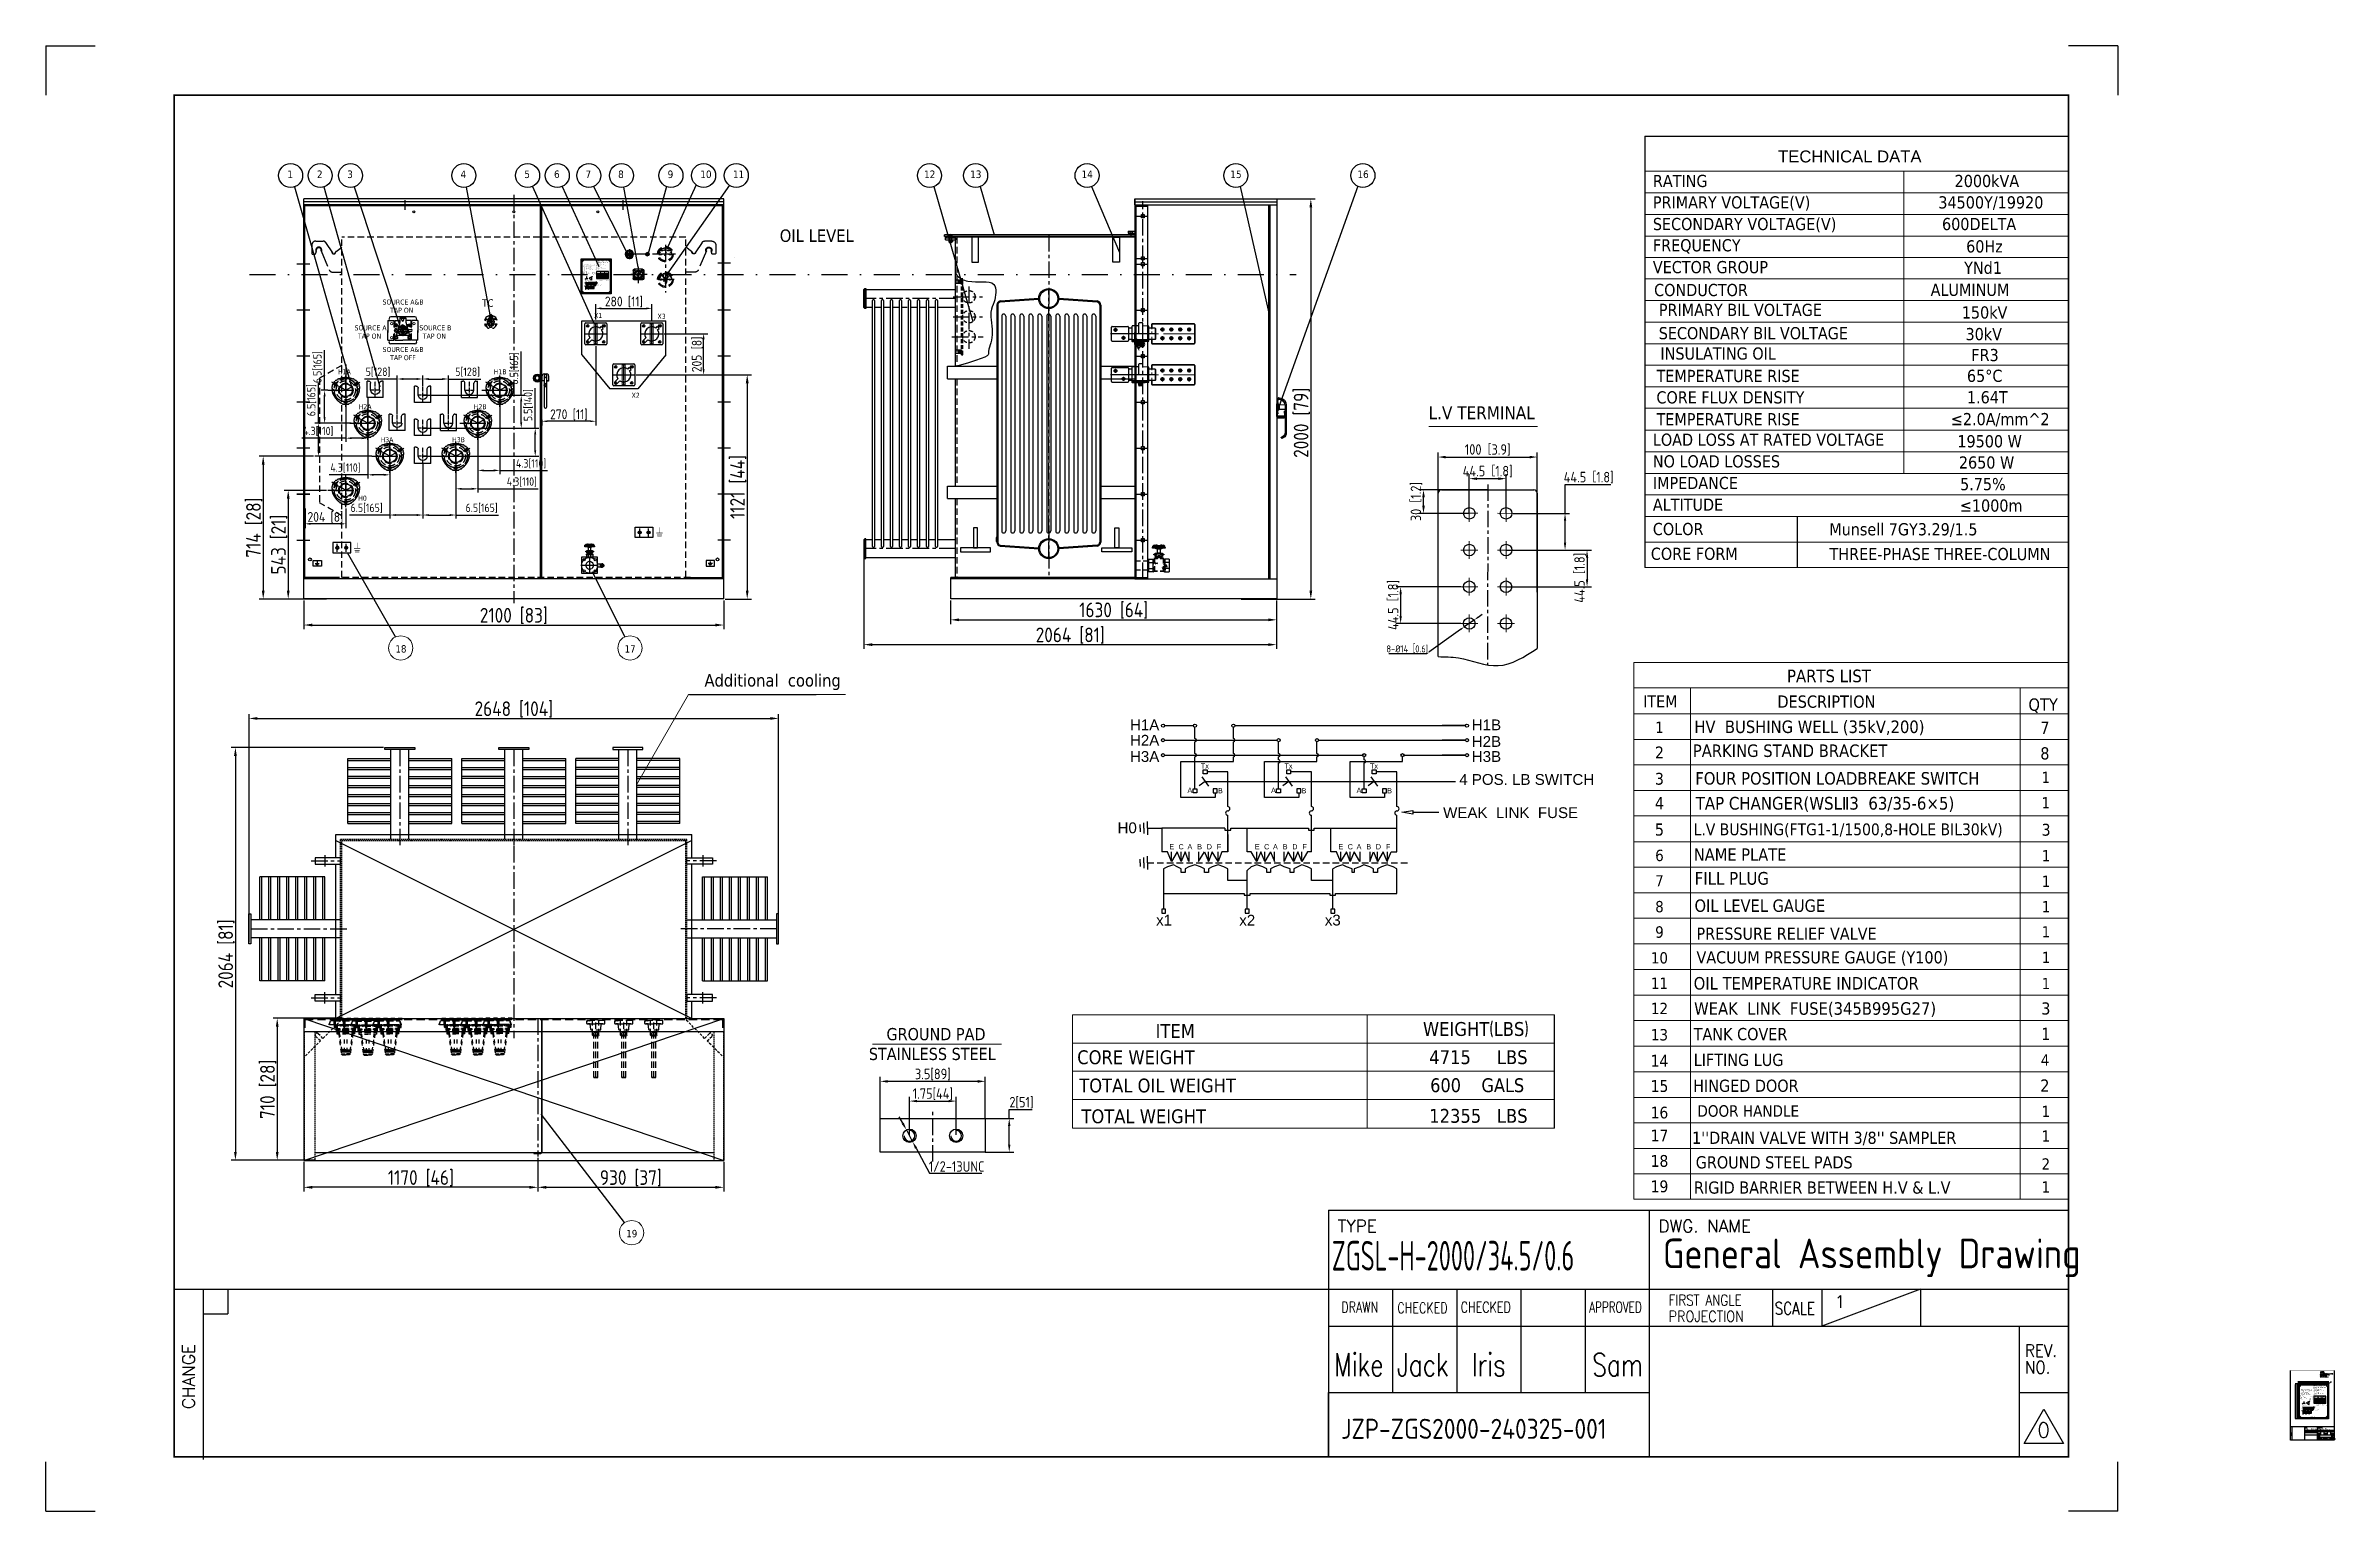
# Model space of a CAD drawing. Header units: inches. Extents: x 198356 to 209798, y -190593 to -183267.
import ezdxf
from ezdxf.enums import TextEntityAlignment as Align

# ---------------------------------------------------------------- set-up
doc = ezdxf.new("R2010")
doc.units = ezdxf.units.IN
doc.header["$LTSCALE"] = 13
for name, pattern in [('ACAD_ISO03W100', [1.18, 0.47, -0.71]), ('CENTER', [50.8, 31.75, -6.35, 6.35, -6.35]), ('CENTER2', [1.125, 0.75, -0.125, 0.125, -0.125]), ('CENTERX2', [101.6, 63.5, -12.7, 12.7, -12.7]), ('DASHDOT', [1, 0.5, -0.25, 0, -0.25]), ('DASHED', [0.75, 0.5, -0.25]), ('HIDDEN', [9.525, 6.35, -3.175]), ('点画线', [18, 12, -2, 2, -2]), ('虚线', [2, 1, -1])]:
    doc.linetypes.add(name, pattern=pattern)
doc.layers.get('0').update_dxf_attribs({"color": 1, "linetype": 'CENTER'})
for name, color, linetype in [('1', 4, 'Continuous'), ('1轮廓实线层', 7, 'Continuous'), ('2', 3, 'Continuous'), ('2细线层', 4, 'Continuous'), ('3中心线层', 1, 'CENTER'), ('4虚线层', 6, 'DASHED'), ('5剖面线层', 2, 'Continuous'), ('6文字层', 3, 'Continuous'), ('7标注层', 4, 'Continuous'), ('PDF_Geometry', 7, 'Continuous'), ('中心线', 1, 'CENTER2'), ('图层2', 3, 'Continuous'), ('粗实线', 4, 'Continuous'), ('细实线', 2, 'Continuous'), ('虚线', 6, 'HIDDEN')]:
    doc.layers.add(name, color=color, linetype=linetype)
for name, color, linetype, lineweight in [('1粗实线', 4, 'Continuous', 50), ('2细实线', 3, 'Continuous', 20), ('中心线层', 1, '点画线', 18), ('剖面线层', 4, 'Continuous', 18), ('尺寸层', 7, 'Continuous', 15), ('标注、文本', 3, 'Continuous', 25), ('粗实线层', 7, 'Continuous', 35), ('虚线层', 6, '虚线', 18), ('铁心', 3, 'Continuous', 0)]:
    doc.layers.add(name, color=color, linetype=linetype, lineweight=lineweight)
doc.layers.add('paper', color=254, linetype='Continuous', plot=False)
doc.styles.add('DWG_BLOCK', font='romant.shx', dxfattribs={"width": 0.8, "bigfont": 'hztxt.shx'})
doc.styles.add('Note Text (ANSI)', font='arial.ttf')
doc.styles.add('PDF Arial', font='arial.ttf')
doc.styles.add('PDF FangSong', font='simfang.ttf')
doc.styles.add('ROMANS', font='romans.shx', dxfattribs={"bigfont": 'whgtxt.shx'})
doc.styles.get("Standard").update_dxf_attribs({"font": 'gbenor.shx', "bigfont": 'gbcbig.shx'})
doc.styles.add('Tahoma$001', font='tahoma.ttf', dxfattribs={"height": 2.159784})
doc.styles.add('Tahoma_txtstyle_28.05_0_0', font='tahoma.ttf')
doc.styles.add('Tahoma_txtstyle_28.49_0_0', font='tahoma.ttf')
doc.styles.add('Tahoma_txtstyle_28.82_0_0', font='tahoma.ttf')
doc.styles.add('Tahoma_txtstyle_28.87_0_0', font='tahoma.ttf')
doc.styles.add('Tahoma_txtstyle_30.40_0_0', font='tahoma.ttf')
doc.styles.add('Tahoma_txtstyle_30.51_0_0', font='tahoma.ttf')
doc.styles.add('Tahoma_txtstyle_30.54_0_0', font='tahoma.ttf')
doc.styles.add('Tahoma_txtstyle_37.59_0_0', font='tahoma.ttf')
doc.styles.add('宋体', font='msyh.ttf', dxfattribs={"width": 0.6})
doc.dimstyles.new('1-15', dxfattribs={"dimscale": 10, "dimtxt": 3.5, "dimasz": 2, "dimexe": 1.5, "dimexo": 0.5, "dimgap": 0.5, "dimtad": 1, "dimtoh": 1, "dimdec": 1, "dimdsep": 46, "dimtxsty": 'Standard', "dimcen": 2.5, "dimclrd": 3, "dimclre": 3, "dimclrt": 3, "dimadec": 0, "dimazin": 2, "dimtfac": 1, "dimtdec": 1, "dimtmove": 0, "dimatfit": 2, "dimfxl": 1, "dimarcsym": 0})
doc.dimstyles.new('12 ISO-25', dxfattribs={"dimscale": 12, "dimtxt": 3.5, "dimasz": 2.5, "dimexe": 1.5, "dimexo": 0, "dimgap": 1, "dimtad": 1, "dimdec": 1, "dimdsep": 46, "dimtxsty": 'Standard', "dimcen": 2.5, "dimclrd": 4, "dimclre": 4, "dimclrt": 3, "dimadec": 0, "dimazin": 0, "dimtfac": 1, "dimtdec": 1, "dimtmove": 0, "dimatfit": 3, "dimfxl": 1.5, "dimarcsym": 0})
doc.dimstyles.new('ISO-25', dxfattribs={"dimtxt": 2.5, "dimasz": 2.5, "dimexe": 1.25, "dimexo": 0.625, "dimtad": 1, "dimtxsty": 'Standard', "dimcen": 2.5, "dimadec": 0, "dimazin": 0, "dimtfac": 1, "dimtmove": 0, "dimatfit": 3, "dimfxl": 1, "dimarcsym": 0})
doc.dimstyles.new('丁晓菲', dxfattribs={"dimscale": 10, "dimtxt": 3.5, "dimasz": 2.5, "dimexe": 1.5, "dimexo": 0, "dimgap": 0.5, "dimtad": 1, "dimtoh": 1, "dimtxsty": 'Standard', "dimcen": 2.5, "dimclrd": 3, "dimclre": 3, "dimclrt": 2, "dimadec": 0, "dimazin": 0, "dimtfac": 1, "dimtmove": 0, "dimatfit": 2, "dimfxl": 1, "dimarcsym": 0})
doc.dimstyles.new('英寸 1-10', dxfattribs={"dimscale": 14, "dimtxt": 3.5, "dimasz": 2, "dimexe": 1.5, "dimexo": 0.5, "dimgap": 0.5, "dimtad": 1, "dimtoh": 1, "dimdec": 0, "dimdsep": 46, "dimtxsty": 'Standard', "dimcen": 2.5, "dimclrd": 3, "dimclre": 3, "dimclrt": 3, "dimadec": 0, "dimazin": 2, "dimtfac": 1, "dimtdec": 0, "dimtmove": 0, "dimatfit": 2, "dimfxl": 1, "dimarcsym": 0})
doc.dimstyles.new('郁文书', dxfattribs={"dimscale": 15, "dimtxt": 3.5, "dimasz": 2.5, "dimexe": 1.5, "dimexo": 0, "dimgap": 0.5, "dimtad": 1, "dimtoh": 1, "dimtxsty": 'Standard', "dimcen": 2.5, "dimclrd": 3, "dimclre": 3, "dimclrt": 2, "dimadec": 0, "dimazin": 0, "dimtfac": 1, "dimtmove": 0, "dimatfit": 2, "dimfxl": 1, "dimarcsym": 0})

# ---------------------------------------------------------------- blocks, each defined once
blk = doc.blocks.new('*D12')
at = {"layer": '1', "color": 3, "lineweight": -2}
for p, q in [((205318, -186036), (205318, -185301)), ((205355, -185323), (205775, -185323)), ((205813, -185998), (205813, -185301))]:
    blk.add_line(p, q, dxfattribs=at)
at = {"layer": '1', "color": 3}
for points in [[(205355, -185317), (205355, -185330), (205318, -185323)], [(205775, -185317), (205775, -185330), (205813, -185323)]]:
    blk.add_solid(points, dxfattribs=at)
at = {"layer": 'Defpoints', "color": 0}
for p in [(205813, -185323), (205318, -186036), (205813, -185998)]:
    blk.add_point(p, dxfattribs=at)
at = {"layer": '1', "color": 2, "insert": (205565, -185288), "char_height": 52.5, "attachment_point": 5}
blk.add_mtext('100［3.9]', dxfattribs=at)
blk = doc.blocks.new('*D13')
at = {"layer": '1', "color": 3, "lineweight": -2}
for p, q in [((205565, -185487), (205222, -185487)), ((205244, -185567), (205244, -185524)), ((205473, -185605), (205222, -185605))]:
    blk.add_line(p, q, dxfattribs=at)
at = {"layer": '1', "color": 3}
for points in [[(205238, -185524), (205251, -185524), (205244, -185487)], [(205238, -185567), (205251, -185567), (205244, -185605)]]:
    blk.add_solid(points, dxfattribs=at)
at = {"layer": 'Defpoints', "color": 0}
for p in [(205244, -185487), (205565, -185487), (205473, -185605)]:
    blk.add_point(p, dxfattribs=at)
at = {"layer": '1', "color": 2, "insert": (205209, -185546), "char_height": 52.5, "attachment_point": 5, "rotation": 90}
blk.add_mtext('30［1.2]', dxfattribs=at)
blk = doc.blocks.new('*D14')
at = {"layer": '1', "color": 3, "lineweight": -2}
for p, q in [((205473, -185605), (205473, -185409)), ((205511, -185431), (205619, -185431)), ((205657, -185605), (205657, -185409))]:
    blk.add_line(p, q, dxfattribs=at)
at = {"layer": '1', "color": 3}
for points in [[(205511, -185425), (205511, -185438), (205473, -185431)], [(205619, -185425), (205619, -185438), (205657, -185431)]]:
    blk.add_solid(points, dxfattribs=at)
at = {"layer": 'Defpoints', "color": 0}
for p in [(205657, -185431), (205473, -185605), (205657, -185605)]:
    blk.add_point(p, dxfattribs=at)
at = {"layer": '1', "color": 2, "insert": (205565, -185396), "char_height": 52.5, "attachment_point": 5}
blk.add_mtext('44.5［1.8]', dxfattribs=at)
blk = doc.blocks.new('*D15')
at = {"layer": '1', "color": 3, "lineweight": -2}
for p, q in [((205952, -185605), (205952, -185461)), ((205952, -185461), (206181, -185461)), ((205693, -185605), (205974, -185605)), ((205952, -185751), (205952, -185642)), ((205657, -185788), (205974, -185788))]:
    blk.add_line(p, q, dxfattribs=at)
at = {"layer": '1', "color": 3}
for points in [[(205946, -185642), (205958, -185642), (205952, -185605)], [(205946, -185751), (205958, -185751), (205952, -185788)]]:
    blk.add_solid(points, dxfattribs=at)
at = {"layer": 'Defpoints', "color": 0}
for p in [(205693, -185605), (205657, -185788), (205952, -185788)]:
    blk.add_point(p, dxfattribs=at)
at = {"layer": '1', "color": 2, "insert": (206070, -185426), "char_height": 52.5, "attachment_point": 5}
blk.add_mtext('44.5［1.8]', dxfattribs=at)
blk = doc.blocks.new('*D16')
at = {"layer": 'Defpoints', "color": 0}
for p in [(205497, -186138), (205450, -186171)]:
    blk.add_point(p, dxfattribs=at)
at = {"layer": '标注、文本', "color": 3, "lineweight": -2}
for p, q in [((205497, -186138), (205450, -186171)), ((205517, -186123), (205538, -186109)), ((205429, -186186), (205259, -186307)), ((205259, -186307), (205071, -186307))]:
    blk.add_line(p, q, dxfattribs=at)
at = {"layer": '标注、文本', "color": 3}
for points in [[(205515, -186120), (205520, -186127), (205497, -186138)], [(205427, -186182), (205432, -186189), (205450, -186171)]]:
    blk.add_solid(points, dxfattribs=at)
at = {"layer": '标注、文本', "color": 2, "insert": (205163, -186284), "char_height": 35, "attachment_point": 5, "bg_fill": 3, "box_fill_scale": 1.1, "bg_fill_color": 256, "bg_fill_true_color": 13158600, "bg_fill_transparency": 9437205}
blk.add_mtext('8-%%C14［0.6]', dxfattribs=at)
blk = doc.blocks.new('*D56')
at = {"layer": '2', "color": 0, "linetype": 'Continuous', "lineweight": -2}
for p, q in [((209624, -189958), (209624, -189949)), ((209627, -189950), (209762, -189950)), ((209764, -189958), (209764, -189949))]:
    blk.add_line(p, q, dxfattribs=at)
at = {"layer": '2', "color": 0, "linetype": 'Continuous'}
for points in [[(209627, -189950), (209627, -189951), (209624, -189950)], [(209762, -189950), (209762, -189951), (209764, -189950)]]:
    blk.add_solid(points, dxfattribs=at)
at = {"layer": 'Defpoints', "color": 0, "linetype": 'Continuous'}
for p in [(209624, -189958), (209764, -189950), (209764, -189958)]:
    blk.add_point(p, dxfattribs=at)
at = {"layer": '2', "color": 0, "linetype": 'Continuous', "insert": (209694, -189949), "char_height": 2.5, "attachment_point": 5}
blk.add_mtext('140', dxfattribs=at)
blk = doc.blocks.new('*D57')
at = {"layer": '2', "color": 0, "linetype": 'Continuous', "lineweight": -2}
for p, q in [((209619, -189955), (209619, -189943)), ((209622, -189945), (209767, -189945)), ((209769, -189955), (209769, -189943))]:
    blk.add_line(p, q, dxfattribs=at)
at = {"layer": '2', "color": 0, "linetype": 'Continuous'}
for points in [[(209622, -189944), (209622, -189945), (209619, -189945)], [(209767, -189944), (209767, -189945), (209769, -189945)]]:
    blk.add_solid(points, dxfattribs=at)
at = {"layer": 'Defpoints', "color": 0, "linetype": 'Continuous'}
for p in [(209619, -189956), (209769, -189945), (209769, -189956)]:
    blk.add_point(p, dxfattribs=at)
at = {"layer": '2', "color": 0, "linetype": 'Continuous', "insert": (209694, -189943), "char_height": 2.5, "attachment_point": 5}
blk.add_mtext('150', dxfattribs=at)
blk = doc.blocks.new('*D58')
at = {"layer": '2', "color": 0, "linetype": 'Continuous', "lineweight": -2}
for p, q in [((209621, -189961), (209610, -189961)), ((209612, -190124), (209612, -189964)), ((209621, -190126), (209610, -190126))]:
    blk.add_line(p, q, dxfattribs=at)
at = {"layer": '2', "color": 0, "linetype": 'Continuous'}
for points in [[(209611, -189964), (209612, -189964), (209612, -189961)], [(209611, -190124), (209612, -190124), (209612, -190126)]]:
    blk.add_solid(points, dxfattribs=at)
at = {"layer": 'Defpoints', "color": 0, "linetype": 'Continuous'}
for p in [(209612, -189961), (209622, -189961), (209622, -190126)]:
    blk.add_point(p, dxfattribs=at)
at = {"layer": '2', "color": 0, "linetype": 'Continuous', "insert": (209610, -190044), "char_height": 2.5, "attachment_point": 5, "rotation": 90}
blk.add_mtext('165', dxfattribs=at)
blk = doc.blocks.new('*D59')
at = {"layer": '2', "color": 0, "linetype": 'Continuous', "lineweight": -2}
for p, q in [((209619, -189956), (209602, -189956)), ((209603, -189959), (209603, -190129)), ((209619, -190131), (209602, -190131))]:
    blk.add_line(p, q, dxfattribs=at)
at = {"layer": '2', "color": 0, "linetype": 'Continuous'}
for points in [[(209603, -189959), (209604, -189959), (209603, -189956)], [(209603, -190129), (209604, -190129), (209603, -190131)]]:
    blk.add_solid(points, dxfattribs=at)
at = {"layer": 'Defpoints', "color": 0, "linetype": 'Continuous'}
for p in [(209619, -189956), (209603, -190131), (209619, -190131)]:
    blk.add_point(p, dxfattribs=at)
at = {"layer": '2', "color": 0, "linetype": 'Continuous', "insert": (209601, -190044), "char_height": 2.5, "attachment_point": 5, "rotation": 90}
blk.add_mtext('175', dxfattribs=at)
blk = doc.blocks.new('*D60')
at = {"layer": 'Defpoints', "color": 0}
for p in [(209763, -189963), (209766, -189959)]:
    blk.add_point(p, dxfattribs=at)
at = {"layer": '标注、文本', "color": 3, "lineweight": -2}
for p, q in [((209763, -189962), (209765, -189960)), ((209766, -189959), (209781, -189946)), ((209781, -189946), (209785, -189946))]:
    blk.add_line(p, q, dxfattribs=at)
at = {"layer": '标注、文本', "color": 3}
for points in [[(209763, -189962), (209763, -189962), (209763, -189963)], [(209765, -189960), (209765, -189960), (209766, -189959)]]:
    blk.add_solid(points, dxfattribs=at)
at = {"layer": '标注、文本', "color": 3, "insert": (209783, -189945), "char_height": 1.2, "attachment_point": 5}
blk.add_mtext('4-∅4.5', dxfattribs=at)
blk = doc.blocks.new('*D61')
at = {"layer": '1', "color": 3, "lineweight": -2}
for p, q in [((205700, -185788), (206085, -185788)), ((206062, -185826), (206062, -185934)), ((205657, -185972), (206085, -185972))]:
    blk.add_line(p, q, dxfattribs=at)
at = {"layer": '1', "color": 3}
for points in [[(206056, -185826), (206068, -185826), (206062, -185788)], [(206056, -185934), (206068, -185934), (206062, -185972)]]:
    blk.add_solid(points, dxfattribs=at)
at = {"layer": 'Defpoints', "color": 0}
for p in [(205700, -185788), (205657, -185972), (206062, -185972)]:
    blk.add_point(p, dxfattribs=at)
at = {"layer": '1', "color": 2, "insert": (206027, -185927), "char_height": 52.5, "attachment_point": 5, "rotation": 89.979}
blk.add_mtext('44.5［1.8]', dxfattribs=at)
blk = doc.blocks.new('A$C1DFE2BEF')
at = {"layer": '粗实线'}
h = blk.add_hatch(color=256, dxfattribs=at)
h.dxf.hatch_style = 2
h.paths.add_polyline_path([(100, 52), (100, 33), (105, 33)])
h = blk.add_hatch(color=256, dxfattribs=at)
h.dxf.hatch_style = 2
h.paths.add_polyline_path([(100, 52), (105, 52), (105, 33)])
at = {"layer": '1', "color": 1, "linetype": 'CENTERX2', "lineweight": -3, "ltscale": 0.1}
for p, q in [((0, 44), (87, 44)), ((43, 87), (43, 0))]:
    blk.add_line(p, q, dxfattribs=at)
at = {"layer": '1'}
blk.add_lwpolyline([(83, 84), (3, 84), (3, 4), (83, 4)], close=True, dxfattribs=at)
at = {"layer": '1', "color": 1, "linetype": 'CENTERX2', "lineweight": -3, "ltscale": 0.1}
blk.add_circle((43, 44), 40, dxfattribs=at)
at = {"layer": '1'}
for centre in [(16, 72), (16, 16), (71, 72), (71, 16)]:
    blk.add_circle(centre, 5.76, dxfattribs=at)
blk.add_arc((43, 44), 19.2, 305.0033, 302.381, dxfattribs=at)
at = {"layer": '粗实线'}
for points in [[(67, 140), (67, 137), (19, 137), (19, 140)], [(59, 140), (67, 140), (67, 137), (19, 137), (19, 140), (28, 140)], [(26, 149), (23, 147), (20, 145)], [(26, 147), (23, 146), (20, 145)], [(26, 146), (24, 145), (23, 143)], [(26, 145), (24, 145), (23, 143)], [(36, 149), (33, 149), (29, 146), (28, 142)], [(29, 114), (29, 118), (57, 118), (57, 114)], [(33, 146), (32, 145), (31, 142)], [(33, 145), (32, 145), (31, 142)], [(31, 137), (31, 142), (31, 140)], [(31, 140), (56, 140)], [(36, 142), (36, 145), (34, 146)], [(36, 142), (34, 145)], [(38, 142), (37, 147), (36, 149)], [(36, 145), (36, 146)], [(48, 142), (50, 147), (50, 149)], [(52, 146), (51, 146), (51, 145), (51, 142)], [(52, 145), (51, 145)], [(59, 142), (56, 146), (52, 149)], [(56, 142), (55, 145), (52, 146)], [(56, 142), (55, 145), (52, 145)], [(56, 137), (56, 142), (56, 140)], [(66, 145), (64, 147), (61, 149)], [(65, 145), (64, 146), (61, 147)], [(64, 143), (62, 145), (61, 146)], [(64, 143), (62, 145), (61, 145)], [(57, 112), (57, 105), (29, 105), (29, 112)], [(83, 51), (97, 51), (97, 34), (83, 34)], [(109, 35), (109, 49), (109, 51), (107, 51)], [(107, 34), (109, 34), (109, 35)], [(110, 37), (110, 48), (109, 48)], [(110, 37), (109, 35)], [(113, 37), (113, 48), (110, 48)], [(113, 48), (113, 47)], [(113, 37), (113, 38)], [(115, 43), (115, 42), (114, 42), (114, 43), (115, 43), (115, 40), (115, 43), (115, 42), (115, 40)]]:
    blk.add_lwpolyline(points, dxfattribs=at)
for points in [[(54, 137), (54, 135), (32, 135), (32, 137)], [(48, 135), (48, 84), (38, 84), (38, 135)], [(62, 114), (62, 113), (24, 113), (24, 114)], [(62, 113), (62, 112), (24, 112), (24, 113)], [(60, 100), (60, 96), (27, 96), (27, 100)], [(54, 105), (54, 100), (32, 100), (32, 105)], [(100, 49), (100, 35), (97, 35), (97, 49)], [(105, 52), (105, 33), (100, 33), (100, 52)], [(107, 51), (107, 34), (106, 34), (106, 51)], [(114, 44), (114, 40), (113, 40), (113, 44)]]:
    blk.add_lwpolyline(points, close=True, dxfattribs=at)
for points in [[(19, 140), (19, 140), (20, 145), (20, 145)], [(19, 140), (19, 140), (20, 145), (20, 145)], [(20, 140), (20, 140), (23, 143), (23, 143)], [(22, 140), (22, 140), (23, 143), (23, 143)], [(28, 140), (28, 140), (22, 140), (22, 140)], [(23, 142), (23, 142), (28, 142), (28, 142)], [(26, 149), (26, 149), (61, 149), (61, 149)], [(26, 147), (26, 147), (31, 147), (31, 147)], [(26, 146), (26, 146), (29, 146), (29, 146)], [(26, 145), (26, 145), (29, 145), (29, 145)], [(28, 142), (28, 142), (28, 137), (28, 137)], [(28, 140), (28, 140), (31, 140), (31, 140)], [(31, 142), (31, 142), (56, 142), (56, 142)], [(56, 140), (56, 140), (31, 140), (31, 140)], [(32, 118), (32, 118), (32, 114), (32, 114)], [(33, 146), (33, 146), (34, 146), (34, 146)], [(33, 145), (33, 145), (34, 145), (34, 145)], [(41, 149), (41, 149), (41, 137), (41, 137)], [(41, 118), (41, 118), (41, 114), (41, 114)], [(45, 118), (45, 118), (45, 114), (45, 114)], [(46, 149), (46, 149), (46, 137), (46, 137)], [(52, 149), (52, 149), (50, 149), (50, 149)], [(50, 147), (50, 147), (50, 149), (50, 149)], [(51, 145), (51, 145), (50, 142), (50, 142)], [(52, 146), (52, 146), (52, 147), (52, 147)], [(52, 145), (52, 145), (52, 146), (52, 146)], [(61, 147), (61, 147), (55, 147), (55, 147)], [(55, 118), (55, 118), (55, 114), (55, 114)], [(61, 146), (61, 146), (57, 146), (57, 146)], [(61, 145), (61, 145), (57, 145), (57, 145)], [(59, 142), (59, 142), (64, 142), (64, 142)], [(64, 142), (64, 142), (59, 142), (59, 142)], [(59, 142), (59, 142), (59, 137), (59, 137)], [(67, 140), (67, 140), (59, 140), (59, 140)], [(59, 140), (59, 140), (65, 140), (65, 140)], [(65, 140), (65, 140), (64, 143), (64, 143)], [(65, 140), (65, 140), (64, 143), (64, 143)], [(67, 140), (67, 140), (65, 145), (65, 145)], [(67, 140), (67, 140), (66, 145), (66, 145)], [(67, 137), (67, 137), (67, 140), (67, 140)], [(27, 96), (27, 96), (27, 84), (27, 84)], [(32, 112), (32, 112), (32, 105), (32, 105)], [(36, 100), (36, 100), (36, 96), (36, 96)], [(37, 100), (37, 100), (37, 96), (37, 96)], [(41, 112), (41, 112), (41, 105), (41, 105)], [(45, 112), (45, 112), (45, 105), (45, 105)], [(50, 100), (50, 100), (50, 96), (50, 96)], [(51, 100), (51, 100), (51, 96), (51, 96)], [(55, 112), (55, 112), (55, 105), (55, 105)], [(60, 96), (60, 96), (60, 84), (60, 84)], [(106, 51), (106, 51), (105, 51), (105, 51)], [(106, 34), (106, 34), (105, 34), (105, 34)], [(107, 51), (107, 51), (107, 52), (107, 52)], [(107, 34), (107, 34), (107, 35), (107, 35)], [(113, 37), (113, 37), (110, 37), (110, 37)], [(113, 48), (113, 48), (113, 49), (113, 49)], [(113, 47), (113, 47), (113, 38), (113, 38)], [(113, 37), (113, 37), (113, 38), (113, 38)]]:
    blk.add_open_spline(points, degree=3, dxfattribs=at)
blk = doc.blocks.new('257561')
at = {"layer": '标注、文本'}
for p, q in [((851.7, 2214.1), (862.1, 2214.1)), ((853.4, 2212.2), (856.9, 2212.2)), ((854.7, 2210.2), (856.9, 2210.2)), ((856.9, 2219.1), (856.9, 2214.1)), ((860.3, 2212.2), (856.9, 2212.2)), ((859, 2210.2), (856.9, 2210.2))]:
    blk.add_line(p, q, dxfattribs=at)
blk = doc.blocks.new('A$C0AD52951')
at = {"layer": '粗实线'}
h = blk.add_hatch(color=256, dxfattribs=at)
h.dxf.hatch_style = 2
h.paths.add_polyline_path([(2, 42), (1, 42), (2, 42), (3, 41), (3, 40), (4, 40), (4, 38), (5, 38), (5, 37), (7, 40), (5, 40), (4, 38), (4, 40), (4, 41), (3, 41), (3, 42)])
h = blk.add_hatch(color=256, dxfattribs=at)
h.dxf.hatch_style = 2
h.paths.add_polyline_path([(1, 42), (1, 41), (1, 40), (2, 40), (2, 41), (1, 41), (1, 42), (2, 42)])
h = blk.add_hatch(color=256, dxfattribs=at)
h.dxf.hatch_style = 2
h.paths.add_polyline_path([(7, 11), (8, 11), (11, 13), (11, 14)])
for points in [[(24, 63), (14, 59), (7, 53), (1, 44), (0, 38)], [(0, 22), (2, 15), (9, 8), (16, 1), (23, 0)], [(27, 52), (20, 48), (14, 43), (13, 40)], [(13, 23), (14, 20), (20, 14), (27, 11)], [(27, 48), (19, 44), (14, 36), (14, 26), (19, 19), (27, 13), (35, 13), (35, 4), (27, 4), (27, 13)], [(15, 24), (20, 18), (29, 14)], [(45, 41), (44, 43), (36, 47), (26, 47), (19, 43), (18, 41)], [(27, 41), (23, 36), (21, 31), (23, 25), (27, 22)], [(35, 52), (40, 57), (38, 63), (34, 67), (29, 67), (24, 63), (23, 57), (27, 52)], [(23, 59), (23, 47)], [(25, 65), (31, 71), (37, 65)], [(27, 35), (25, 31), (27, 26)], [(27, 35), (27, 52), (35, 52), (35, 35)], [(35, 26), (35, 13), (27, 13), (27, 26)], [(34, 14), (33, 15), (31, 16), (30, 15), (29, 14)], [(34, 14), (33, 15), (31, 16), (30, 15), (29, 14)], [(34, 14), (43, 18), (47, 24)], [(49, 40), (48, 43), (43, 48), (35, 52)], [(35, 13), (44, 19), (48, 26), (48, 36), (44, 44), (35, 48)], [(35, 22), (40, 25), (42, 31), (40, 36), (35, 41)], [(35, 26), (37, 31), (35, 35)], [(35, 11), (43, 14), (48, 20), (49, 23)], [(63, 38), (61, 44), (56, 53), (48, 59), (38, 63)], [(40, 59), (40, 47)], [(40, 0), (46, 1), (54, 8), (60, 15), (63, 22)], [(55, 50), (50, 47)], [(55, 50), (52, 50), (53, 48)], [(60, 20), (60, 21), (59, 23), (59, 22), (59, 21), (58, 21), (57, 21), (56, 21), (56, 22), (56, 23), (56, 24), (57, 24)]]:
    blk.add_lwpolyline(points, dxfattribs=at)
for points in [[(2, 42), (1, 42), (2, 42), (3, 41), (3, 40), (4, 40), (4, 38), (5, 38), (5, 37), (7, 40), (5, 40), (4, 38), (4, 40), (4, 41), (3, 41), (3, 42)], [(1, 42), (1, 41), (1, 40), (2, 40), (2, 41), (1, 41), (1, 42), (2, 42)], [(10, 45), (9, 47), (7, 48), (4, 47), (3, 45), (4, 43), (7, 42), (9, 43)], [(10, 16), (9, 20), (7, 20), (4, 20), (3, 16), (4, 14), (7, 13), (9, 14)], [(7, 11), (8, 11), (11, 13), (11, 14)], [(8, 11), (9, 11)], [(37, 59), (36, 64), (31, 66), (26, 64), (24, 59), (26, 55), (31, 53), (36, 55)], [(34, 59), (34, 61), (31, 63), (29, 61), (27, 59), (29, 57), (31, 56), (34, 57)], [(35, 31), (34, 34), (31, 35), (29, 34), (27, 31), (29, 29), (31, 27), (34, 29)], [(59, 45), (58, 47), (56, 48), (54, 47), (53, 45), (54, 43), (56, 42), (58, 43)], [(59, 16), (58, 20), (56, 20), (54, 20), (53, 16), (54, 14), (56, 13), (58, 14)]]:
    blk.add_lwpolyline(points, close=True, dxfattribs=at)
for points in [[(11, 33), (11, 33), (13, 33), (13, 33)], [(13, 30), (13, 30), (11, 30), (11, 30)], [(18, 42), (18, 42), (13, 33), (13, 33)], [(13, 30), (13, 30), (18, 20), (18, 20)], [(18, 42), (18, 42), (15, 44), (15, 44)], [(15, 18), (15, 18), (18, 20), (18, 20)], [(18, 47), (18, 47), (20, 45), (20, 45)], [(20, 18), (20, 18), (18, 15), (18, 15)], [(27, 48), (27, 48), (20, 45), (20, 45)], [(20, 18), (20, 18), (27, 13), (27, 13)], [(43, 45), (43, 45), (35, 48), (35, 48)], [(35, 13), (35, 13), (43, 18), (43, 18)], [(43, 45), (43, 45), (44, 47), (44, 47)], [(44, 15), (44, 15), (43, 18), (43, 18)], [(47, 44), (47, 44), (45, 42), (45, 42)], [(49, 33), (49, 33), (45, 42), (45, 42)], [(45, 20), (45, 20), (49, 30), (49, 30)], [(45, 20), (45, 20), (47, 18), (47, 18)], [(49, 33), (49, 33), (52, 33), (52, 33)], [(52, 30), (52, 30), (49, 30), (49, 30)]]:
    blk.add_open_spline(points, degree=3, dxfattribs=at)
blk = doc.blocks.new('A$C3970166B')
at = {"layer": '标注、文本', "color": 4, "lineweight": 30}
for points in [[(20.3, 13.5), (18.6, 16.9), (16.1, 19.5), (12.7, 20.3), (9.3, 19.5), (6.8, 16.9), (5.1, 13.5), (6.8, 9.3), (9.3, 6.8), (12.7, 5.9), (16.1, 6.8), (18.6, 9.3)], [(19.5, 16.9), (12.7, 20.3), (5.9, 16.9), (5.9, 9.3), (12.7, 5.9), (19.5, 9.3)]]:
    blk.add_lwpolyline(points, close=True, dxfattribs=at)
for major_axis, ratio in [((0, 13.1), 0.967742), ((-11, 0), 0.961538)]:
    blk.add_ellipse((12.7, 13.1), major_axis=major_axis, ratio=ratio, start_param=0, end_param=6.283185, dxfattribs=at)
blk = doc.blocks.new('A$C33D96195')
at = {"layer": '标注、文本', "color": 4, "lineweight": 30}
for points in [[(30, 151), (28, 156), (24, 160), (19, 161), (14, 160), (10, 156), (8, 151), (10, 144), (14, 141), (19, 139), (24, 141), (28, 144)], [(29, 156), (19, 161), (9, 156), (9, 144), (19, 139), (29, 144)], [(67, 116), (66, 121), (60, 123), (55, 121), (52, 116), (55, 109), (60, 108), (66, 109)], [(66, 116), (63, 119), (60, 121), (56, 119), (55, 116), (56, 112), (60, 109), (63, 112)]]:
    blk.add_lwpolyline(points, close=True, dxfattribs=at)
for points in [[(55, 171), (50, 170), (46, 166), (43, 161)], [(53, 137), (43, 137), (43, 161)], [(67, 6), (67, 161), (65, 165), (60, 168), (56, 165), (53, 161), (56, 156), (60, 154), (65, 156), (67, 161)], [(53, 161), (53, 6)], [(55, 171), (66, 171)], [(76, 161), (75, 166), (71, 170), (66, 171)], [(76, 161), (76, 137), (66, 137), (76, 137), (76, 135), (66, 135)], [(53, 6), (56, 3), (60, 0), (65, 3), (67, 6)]]:
    blk.add_lwpolyline(points, dxfattribs=at)
for major_axis, ratio in [((0, 19.7), 0.967742), ((-16.5, 0), 0.961538)]:
    blk.add_ellipse((19, 150), major_axis=major_axis, ratio=ratio, start_param=0, end_param=6.283185, dxfattribs=at)
at = {"layer": '标注、文本', "xscale": 1.5, "yscale": 1.5, "zscale": 1.5}
blk.add_blockref('A$C3970166B', (0, 131), dxfattribs=at)
blk = doc.blocks.new('A$C65257453')
at = {"layer": '粗实线', "lineweight": 30}
for p, q in [((0, 48), (0, 107)), ((0, 48), (0, 0)), ((3, 106), (3, 48)), ((4, 76), (3, 76)), ((4, 76), (3, 76)), ((3, 48), (3, 1)), ((3, 38), (3, 36)), ((4, 76), (4, 11)), ((4, 74), (5, 76)), ((4, 76), (4, 76)), ((4, 38), (4, 35)), ((4, 35), (4, 38)), ((4, 33), (4, 38)), ((4, 33), (4, 38)), ((4, 38), (4, 11)), ((4, 35), (5, 33)), ((4, 11), (4, 11)), ((5, 76), (9, 76)), ((5, 33), (9, 33)), ((10, 74), (9, 76)), ((10, 35), (9, 33)), ((10, 74), (10, 48)), ((10, 71), (10, 71)), ((10, 71), (11, 70)), ((11, 70), (10, 70)), ((11, 68), (10, 68)), ((10, 48), (10, 35)), ((11, 39), (10, 39)), ((11, 39), (10, 38)), ((10, 38), (10, 38)), ((11, 70), (11, 48)), ((11, 68), (11, 67)), ((11, 68), (11, 68)), ((14, 53), (11, 67)), ((11, 48), (11, 39)), ((11, 42), (11, 41)), ((14, 42), (11, 42)), ((14, 48), (14, 53)), ((16, 52), (14, 52)), ((14, 42), (14, 48)), ((16, 43), (14, 43)), ((16, 48), (16, 60)), ((17, 60), (16, 60)), ((16, 36), (16, 48)), ((17, 36), (16, 36)), ((17, 48), (17, 60)), ((39, 59), (17, 59)), ((17, 27), (17, 48)), ((29, 40), (17, 40)), ((19, 26), (28, 36)), ((39, 57), (27, 57)), ((39, 38), (28, 38)), ((39, 36), (28, 36)), ((39, 54), (30, 54)), ((30, 46), (30, 54)), ((31, 51), (30, 51)), ((30, 41), (30, 46)), ((31, 44), (30, 44)), ((39, 41), (30, 41)), ((31, 46), (31, 51)), ((32, 50), (31, 50)), ((31, 44), (31, 46)), ((32, 45), (31, 45)), ((34, 50), (32, 50)), ((32, 45), (32, 50)), ((34, 45), (32, 45)), ((34, 45), (34, 50)), ((39, 62), (39, 33)), ((39, 59), (39, 54)), ((39, 59), (39, 54))]:
    blk.add_line(p, q, dxfattribs=at)
for centre, radius, start, end in [((18, 27), 1.15, 180, 317.8624), ((29, 41), 1.15, 270, 0), ((34, 50), 0.573, 0, 90), ((34, 45), 0.573, 270, 0), ((39, 48), 11.5, 270, 90), ((39, 48), 9.17, 270, 90), ((39, 48), 6.88, 270, 90)]:
    blk.add_arc(centre, radius, start, end, dxfattribs=at)
for points in [[(3, 106), (3, 106), (3, 107), (2, 108), (1, 108), (0, 107)], [(3, 1), (3, 1), (3, 1), (2, 0), (1, 0), (0, 0)]]:
    blk.add_open_spline(points, degree=3, knots=[2.873865, 2.873865, 2.873865, 2.873865, 4.403156, 5.995426, 9.809488, 9.809488, 9.809488, 9.809488], dxfattribs=at)
blk = doc.blocks.new('A$C4C206FB1')
at = {"layer": '标注、文本', "color": 4, "lineweight": 30}
for points in [[(69.4, 75.9), (53.1, 75.9), (53.1, 78)], [(69.4, 75.9), (53.1, 75.9), (53.1, 78), (60.7, 78)], [(58.5, 85.6), (56.4, 84.5), (54.2, 82.4)], [(58.5, 84.5), (56.4, 83.4), (55.3, 82.4)], [(58.5, 83.4), (57.4, 82.4), (56.4, 81.3)], [(58.5, 82.4), (57.4, 82.4), (56.4, 81.3)], [(68.3, 85.6), (65, 85.6), (61.8, 83.4), (60.7, 80.2)], [(65, 83.4), (63.9, 82.4), (62.9, 80.2)], [(65, 82.4), (63.9, 82.4), (62.9, 80.2)], [(62.9, 75.9), (62.9, 80.2), (62.9, 78)], [(62.9, 78), (84.5, 78)], [(67.2, 80.2), (67.2, 82.4), (67.2, 83.4), (66.1, 83.4)], [(67.2, 82.4), (66.1, 82.4)], [(67.2, 82.4), (67.2, 80.2)], [(69.4, 80.2), (68.3, 84.5), (68.3, 85.6)], [(78, 80.2), (79.1, 84.5), (80.2, 85.6)], [(78, 85.6), (88.9, 85.6)], [(94.3, 78), (94.3, 75.9), (78, 75.9)], [(86.7, 78), (94.3, 78), (94.3, 75.9), (78, 75.9)], [(81.3, 83.4), (80.2, 82.4)], [(80.2, 80.2), (81.3, 82.4)], [(86.7, 80.2), (85.6, 83.4), (82.4, 85.6)], [(84.5, 80.2), (83.4, 82.4), (82.4, 83.4)], [(84.5, 80.2), (83.4, 82.4), (82.4, 82.4)], [(84.5, 75.9), (84.5, 80.2), (84.5, 78)], [(93.2, 82.4), (91, 84.5), (88.9, 85.6)], [(92.1, 82.4), (91, 83.4), (88.9, 84.5)], [(91, 81.3), (89.9, 82.4), (88.9, 83.4)], [(91, 81.3), (89.9, 82.4), (88.9, 82.4)], [(0, 34.7), (15.2, 34.7)], [(0, 6.5), (15.2, 6.5)], [(23.8, 34.7), (39, 34.7)], [(23.8, 6.5), (39, 6.5)], [(39, 24.9), (39, 35.8)], [(40.1, 40.1), (40.1, 30.3), (40.1, 10.8), (40.1, 0)], [(54.2, 40.1), (54.2, 30.3), (54.2, 10.8), (54.2, 0)], [(55.3, 16.3), (55.3, 5.4)], [(56.4, 2.2), (69.4, 2.2)], [(69.4, 55.3), (57.4, 55.3), (57.4, 56.4), (69.4, 56.4)], [(69.4, 54.2), (57.4, 54.2), (57.4, 55.3), (69.4, 55.3)], [(58.5, 3.3), (69.4, 3.3)], [(69.4, 41.2), (59.6, 41.2), (59.6, 44.4), (69.4, 44.4)], [(59.6, 41.2), (59.6, 27.1)], [(59.6, 18.4), (59.6, 3.3)], [(61.8, 56.4), (61.8, 59.6), (85.6, 59.6), (85.6, 56.4)], [(85.6, 54.2), (85.6, 48.8), (61.8, 48.8), (61.8, 54.2)], [(62.9, 29.3), (63.9, 29.3), (63.9, 28.2)], [(62.9, 29.3), (62.9, 28.2)], [(62.9, 26), (63.9, 26), (63.9, 27.1)], [(67.2, 26), (67.2, 27.1), (63.9, 27.1)], [(67.2, 29.3), (69.4, 28.2), (67.2, 26)], [(67.2, 29.3), (67.2, 28.2)], [(89.9, 56.4), (89.9, 55.3), (78, 55.3)], [(78, 56.4), (89.9, 56.4)], [(89.9, 55.3), (89.9, 54.2), (78, 54.2)], [(78, 55.3), (89.9, 55.3)], [(87.8, 44.4), (87.8, 41.2), (78, 41.2)], [(78, 44.4), (87.8, 44.4)], [(78, 3.3), (87.8, 3.3)], [(78, 3.3), (88.9, 3.3)], [(78, 2.2), (91, 2.2)], [(84.5, 15.2), (86.7, 9.8), (92.1, 7.6), (96.5, 8.7)], [(85.6, 15.2), (87.8, 10.8), (92.1, 8.7), (95.4, 9.8)], [(87.8, 41.2), (87.8, 27.1)], [(87.8, 18.4), (87.8, 3.3), (93.2, 0)], [(87.8, 15.2), (88.9, 11.9), (92.1, 10.8), (94.3, 11.9)], [(100.8, 15.2), (98.6, 21.7), (92.1, 23.8), (88.9, 22.8)], [(99.7, 15.2), (97.5, 20.6), (92.1, 22.8), (88.9, 21.7)], [(97.5, 15.2), (95.4, 18.4), (92.1, 20.6), (89.9, 19.5)], [(92.1, 16.3), (92.1, 5.4)], [(107.3, 40.1), (107.3, 30.3), (93.2, 30.3)], [(93.2, 40.1), (93.2, 30.3), (93.2, 10.8), (93.2, 0)], [(107.3, 10.8), (93.2, 10.8)], [(99.7, 15.2), (99.7, 16.3)], [(100.8, 15.2), (100.8, 16.3)], [(107.3, 40.1), (107.3, 30.3), (107.3, 10.8), (107.3, 0)], [(108.4, 24.9), (108.4, 35.8)]]:
    blk.add_lwpolyline(points, dxfattribs=at)
for points in [[(83.4, 75.9), (83.4, 73.7), (63.9, 73.7), (63.9, 75.9)], [(78, 73.7), (78, 59.6), (69.4, 59.6), (69.4, 73.7)], [(83.4, 48.8), (83.4, 44.4), (63.9, 44.4), (63.9, 48.8)], [(94.3, 15.2), (94.3, 17.3), (92.1, 17.3), (91, 17.3), (89.9, 15.2), (91, 14.1), (92.1, 14.1), (94.3, 14.1)], [(93.2, 15.2), (93.2, 16.3), (92.1, 16.3), (92.1, 15.2)]]:
    blk.add_lwpolyline(points, close=True, dxfattribs=at)
for points in [[(53.1, 78), (53.1, 78), (54.2, 82.4), (54.2, 82.4)], [(53.1, 78), (53.1, 78), (55.3, 82.4), (55.3, 82.4)], [(55.3, 78), (55.3, 78), (56.4, 81.3), (56.4, 81.3)], [(55.3, 78), (55.3, 78), (56.4, 81.3), (56.4, 81.3)], [(60.7, 78), (60.7, 78), (55.3, 78), (55.3, 78)], [(56.4, 80.2), (56.4, 80.2), (60.7, 80.2), (60.7, 80.2)], [(58.5, 85.6), (58.5, 85.6), (69.4, 85.6), (69.4, 85.6)], [(58.5, 84.5), (58.5, 84.5), (63.9, 84.5), (63.9, 84.5)], [(58.5, 83.4), (58.5, 83.4), (61.8, 83.4), (61.8, 83.4)], [(58.5, 82.4), (58.5, 82.4), (61.8, 82.4), (61.8, 82.4)], [(60.7, 80.2), (60.7, 80.2), (60.7, 75.9), (60.7, 75.9)], [(60.7, 78), (60.7, 78), (62.9, 78), (62.9, 78)], [(62.9, 80.2), (62.9, 80.2), (84.5, 80.2), (84.5, 80.2)], [(84.5, 78), (84.5, 78), (62.9, 78), (62.9, 78)], [(65, 83.4), (65, 83.4), (66.1, 83.4), (66.1, 83.4)], [(65, 82.4), (65, 82.4), (66.1, 82.4), (66.1, 82.4)], [(71.5, 85.6), (71.5, 85.6), (71.5, 75.9), (71.5, 75.9)], [(75.9, 85.6), (75.9, 85.6), (75.9, 75.9), (75.9, 75.9)], [(79.1, 84.5), (79.1, 84.5), (79.1, 85.6), (79.1, 85.6)], [(82.4, 85.6), (82.4, 85.6), (80.2, 85.6), (80.2, 85.6)], [(80.2, 82.4), (80.2, 82.4), (80.2, 80.2), (80.2, 80.2)], [(82.4, 83.4), (82.4, 83.4), (81.3, 83.4), (81.3, 83.4)], [(82.4, 82.4), (82.4, 82.4), (81.3, 82.4), (81.3, 82.4)], [(88.9, 84.5), (88.9, 84.5), (83.4, 84.5), (83.4, 84.5)], [(88.9, 83.4), (88.9, 83.4), (85.6, 83.4), (85.6, 83.4)], [(88.9, 82.4), (88.9, 82.4), (85.6, 82.4), (85.6, 82.4)], [(86.7, 80.2), (86.7, 80.2), (91, 80.2), (91, 80.2)], [(91, 80.2), (91, 80.2), (86.7, 80.2), (86.7, 80.2)], [(86.7, 80.2), (86.7, 80.2), (86.7, 75.9), (86.7, 75.9)], [(94.3, 78), (94.3, 78), (86.7, 78), (86.7, 78)], [(86.7, 78), (86.7, 78), (92.1, 78), (92.1, 78)], [(92.1, 78), (92.1, 78), (91, 81.3), (91, 81.3)], [(92.1, 78), (92.1, 78), (91, 81.3), (91, 81.3)], [(94.3, 78), (94.3, 78), (92.1, 82.4), (92.1, 82.4)], [(94.3, 78), (94.3, 78), (93.2, 82.4), (93.2, 82.4)], [(94.3, 75.9), (94.3, 75.9), (94.3, 78), (94.3, 78)], [(39, 5.4), (39, 5.4), (39, 16.3), (39, 16.3)], [(40.1, 40.1), (40.1, 40.1), (46.6, 40.1), (46.6, 40.1)], [(40.1, 30.3), (40.1, 30.3), (40.1, 40.1), (40.1, 40.1)], [(40.1, 30.3), (40.1, 30.3), (46.6, 30.3), (46.6, 30.3)], [(40.1, 10.8), (40.1, 10.8), (46.6, 10.8), (46.6, 10.8)], [(46.6, 40.1), (46.6, 40.1), (54.2, 40.1), (54.2, 40.1)], [(46.6, 30.3), (46.6, 30.3), (54.2, 30.3), (54.2, 30.3)], [(46.6, 10.8), (46.6, 10.8), (54.2, 10.8), (54.2, 10.8)], [(54.2, 40.1), (54.2, 40.1), (59.6, 36.8), (59.6, 36.8)], [(54.2, 0), (54.2, 0), (59.6, 3.3), (59.6, 3.3)], [(55.3, 35.8), (55.3, 35.8), (55.3, 24.9), (55.3, 24.9)], [(56.4, 39), (56.4, 39), (59.6, 39), (59.6, 39)], [(58.5, 37.9), (58.5, 37.9), (59.6, 37.9), (59.6, 37.9)], [(59.6, 3.3), (59.6, 3.3), (69.4, 3.3), (69.4, 3.3)], [(62.9, 26), (62.9, 26), (62.9, 28.2), (62.9, 28.2)], [(63.9, 59.6), (63.9, 59.6), (63.9, 56.4), (63.9, 56.4)], [(63.9, 54.2), (63.9, 54.2), (63.9, 48.8), (63.9, 48.8)], [(63.9, 28.2), (63.9, 28.2), (67.2, 28.2), (67.2, 28.2)], [(67.2, 44.4), (67.2, 44.4), (67.2, 41.2), (67.2, 41.2)], [(68.3, 44.4), (68.3, 44.4), (68.3, 41.2), (68.3, 41.2)], [(72.6, 59.6), (72.6, 59.6), (72.6, 56.4), (72.6, 56.4)], [(72.6, 54.2), (72.6, 54.2), (72.6, 48.8), (72.6, 48.8)], [(75.9, 59.6), (75.9, 59.6), (75.9, 56.4), (75.9, 56.4)], [(75.9, 54.2), (75.9, 54.2), (75.9, 48.8), (75.9, 48.8)], [(79.1, 44.4), (79.1, 44.4), (79.1, 41.2), (79.1, 41.2)], [(80.2, 44.4), (80.2, 44.4), (80.2, 41.2), (80.2, 41.2)], [(83.4, 59.6), (83.4, 59.6), (83.4, 56.4), (83.4, 56.4)], [(83.4, 54.2), (83.4, 54.2), (83.4, 48.8), (83.4, 48.8)], [(93.2, 40.1), (93.2, 40.1), (87.8, 36.8), (87.8, 36.8)], [(87.8, 39), (87.8, 39), (91, 39), (91, 39)], [(87.8, 37.9), (87.8, 37.9), (88.9, 37.9), (88.9, 37.9)], [(92.1, 35.8), (92.1, 35.8), (92.1, 24.9), (92.1, 24.9)], [(107.3, 40.1), (107.3, 40.1), (93.2, 40.1), (93.2, 40.1)], [(97.5, 15.2), (97.5, 15.2), (97.5, 16.3), (97.5, 16.3)], [(108.4, 5.4), (108.4, 5.4), (108.4, 16.3), (108.4, 16.3)], [(45.5, 0), (45.5, 0), (40.1, 0), (40.1, 0)], [(54.2, 0), (54.2, 0), (45.5, 0), (45.5, 0)], [(93.2, 0), (93.2, 0), (107.3, 0), (107.3, 0)]]:
    blk.add_open_spline(points, degree=3, dxfattribs=at)
blk = doc.blocks.new('A$C78CD18D1')
at = {"layer": '标注、文本', "color": 4, "lineweight": 30}
for p, q in [((0, 166), (0, 28)), ((6, 167), (36, 169)), ((6, 166), (6, 28)), ((36, 146), (6, 148)), ((36, 145), (6, 147)), ((6, 137), (9, 137)), ((6, 127), (9, 127)), ((9, 127), (9, 137)), ((9, 127), (9, 109)), ((33, 204), (33, 197)), ((33, 197), (33, 196)), ((36, 169), (36, 146)), ((36, 146), (36, 145)), ((37, 170), (37, 170)), ((37, 144), (37, 170)), ((37, 157), (37, 170)), ((37, 145), (37, 157)), ((37, 144), (37, 145)), ((37, 144), (37, 145)), ((37, 144), (37, 144)), ((37, 144), (37, 144)), ((38, 204), (41, 204)), ((41, 197), (38, 197)), ((41, 197), (38, 197)), ((39, 171), (39, 171)), ((39, 171), (39, 143)), ((39, 157), (39, 171)), ((39, 143), (39, 157)), ((39, 143), (39, 143)), ((39, 143), (39, 143)), ((39, 143), (39, 143)), ((39, 143), (39, 143)), ((40, 172), (41, 175)), ((40, 157), (40, 172)), ((40, 157), (40, 143)), ((41, 139), (40, 143)), ((40, 143), (40, 142)), ((41, 139), (40, 142)), ((41, 204), (41, 197)), ((41, 197), (41, 197)), ((41, 139), (41, 175)), ((41, 139), (41, 139)), ((42, 184), (42, 183)), ((42, 183), (42, 183)), ((42, 183), (42, 183)), ((42, 174), (42, 174)), ((42, 174), (42, 174)), ((42, 127), (42, 126)), ((42, 126), (42, 125)), ((42, 126), (42, 126)), ((43, 191), (45, 191)), ((43, 183), (43, 191)), ((43, 183), (43, 183)), ((43, 183), (43, 182)), ((45, 182), (43, 182)), ((43, 182), (43, 182)), ((43, 182), (43, 181)), ((43, 182), (43, 182)), ((43, 181), (45, 181)), ((43, 173), (43, 181)), ((43, 173), (43, 173)), ((43, 173), (43, 172)), ((45, 172), (43, 172)), ((43, 172), (43, 172)), ((43, 172), (43, 172)), ((43, 157), (43, 172)), ((43, 138), (43, 157)), ((45, 138), (43, 138)), ((45, 138), (43, 138)), ((43, 138), (43, 138)), ((43, 134), (45, 134)), ((43, 126), (43, 134)), ((43, 126), (43, 126)), ((43, 126), (43, 125)), ((43, 125), (43, 125)), ((43, 124), (43, 125)), ((45, 124), (43, 124)), ((45, 124), (43, 124)), ((43, 124), (43, 124)), ((43, 124), (43, 124)), ((43, 124), (43, 124)), ((45, 200), (47, 200)), ((45, 200), (45, 174)), ((45, 174), (47, 174)), ((45, 174), (45, 157)), ((45, 157), (47, 157)), ((45, 157), (45, 116)), ((45, 116), (45, 115)), ((47, 116), (45, 116)), ((47, 200), (49, 200)), ((47, 200), (47, 174)), ((49, 174), (47, 174)), ((47, 157), (47, 174)), ((47, 174), (47, 157)), ((47, 157), (49, 157)), ((47, 111), (47, 157)), ((21, 113), (9, 113)), ((21, 111), (9, 111)), ((21, 110), (9, 110)), ((35, 108), (10, 108)), ((35, 105), (10, 105)), ((35, 104), (10, 104)), ((15, 5), (13, 6)), ((15, 4), (13, 5)), ((19, 10), (15, 5)), ((16, 4), (15, 4)), ((16, 12), (19, 10)), ((21, 111), (21, 113)), ((42, 113), (21, 113)), ((42, 111), (21, 111)), ((21, 110), (21, 111)), ((42, 110), (21, 110)), ((25, 6), (22, 1)), ((25, 5), (22, 0)), ((25, 5), (25, 6)), ((35, 108), (35, 105)), ((44, 108), (35, 108)), ((44, 105), (35, 105)), ((35, 105), (35, 104)), ((44, 104), (35, 104)), ((43, 111), (43, 113)), ((43, 110), (43, 111)), ((44, 108), (44, 105)), ((44, 105), (44, 104)), ((47, 111), (49, 111)), ((47, 110), (47, 111)), ((47, 110), (49, 110))]:
    blk.add_line(p, q, dxfattribs=at)
at = {"layer": '标注、文本', "color": 4, "lineweight": 30, "flags": 128}
for points in [[(42, 189), (42, 189), (42, 190)], [(42, 132), (42, 132), (42, 132)], [(15, 5), (17, 4), (18, 3), (19, 2), (20, 2), (21, 1), (22, 1), (22, 1), (22, 1)], [(15, 4), (17, 3), (18, 2), (19, 2), (20, 1), (21, 1), (22, 0), (22, 0), (22, 0)], [(25, 6), (25, 6), (25, 6), (24, 7), (23, 7), (22, 8), (21, 9), (20, 9), (19, 10)]]:
    blk.add_lwpolyline(points, dxfattribs=at)
at = {"layer": '标注、文本', "color": 4, "lineweight": 30}
for centre, radius, start, end in [((38, 166), 38.1, 97.1808, 180), ((38, 166), 31.7, 98.6269, 180), ((38, 165), 31.7, 98.6269, 176.5888), ((36, 170), 0.794, 274.5328, 340.9811), ((36, 145), 0.794, 19.0189, 85.4672), ((36, 144), 0.794, 19.0189, 85.4672), ((39, 170), 1.59, 90.0941, 160.9811), ((39, 145), 1.59, 199.0189, 269.9059), ((39, 144), 1.59, 199.0189, 269.9059), ((39, 172), 0.794, 270.0941, 341.3787), ((39, 143), 0.794, 18.6213, 89.9059), ((39, 142), 0.794, 18.6213, 89.9059), ((43, 175), 1.59, 137.803, 161.3787), ((43, 140), 1.59, 198.6213, 269.9059), ((43, 139), 1.59, 198.6213, 269.9059), ((43, 190), 1.55, 90, 180), ((43, 183), 1.55, 180, 270), ((43, 183), 1.55, 180, 248.486), ((43, 180), 1.55, 90, 180), ((43, 173), 1.55, 180, 270), ((43, 132), 1.55, 90, 180), ((43, 126), 1.55, 180, 270), ((43, 125), 1.55, 180, 270), ((25, 28), 25.4, 180, 240), ((25, 27), 25.4, 180, 240), ((10, 109), 4.05, 180, 270), ((10, 108), 4.05, 180, 270), ((25, 28), 19, 180, 240), ((10, 109), 1.59, 180, 270), ((42, 116), 2.54, 270, 275.655), ((42, 116), 5, 270, 275.655), ((42, 115), 5, 270, 275.655)]:
    blk.add_arc(centre, radius, start, end, dxfattribs=at)
for points, knots in [([(38, 204), (37, 204), (36, 204), (34, 204), (33, 204)], [0, 0, 0, 0, 0.515182, 1, 1, 1, 1]), ([(38, 197), (37, 197), (36, 197), (34, 197), (33, 196)], [0, 0, 0, 0, 0.511388, 1, 1, 1, 1]), ([(38, 197), (37, 197), (36, 197), (34, 197), (33, 197)], [0, 0, 0, 0, 0.51139, 1, 1, 1, 1]), ([(42, 184), (42, 184), (42, 185), (42, 186), (42, 187), (42, 188), (42, 189), (42, 189), (42, 190), (42, 190), (42, 190)], [0, 0, 0, 0, 0.137653, 0.283281, 0.428911, 0.566573, 0.704226, 0.849857, 0.995483, 1, 1, 1, 1]), ([(43, 183), (43, 183), (43, 183), (42, 183), (42, 183), (42, 184), (42, 184), (42, 184)], [0, 0, 0, 0, 0.210187, 0.420347, 0.631433, 0.845182, 1, 1, 1, 1]), ([(42, 183), (42, 183), (42, 183), (42, 182), (42, 182), (43, 182), (43, 182), (43, 182)], [0, 0, 0, 0, 0.220681, 0.441546, 0.658221, 0.871045, 1, 1, 1, 1]), ([(42, 183), (42, 182), (42, 182), (42, 182), (42, 181), (43, 181), (43, 181), (43, 181)], [0, 0, 0, 0, 0.251279, 0.502793, 0.749565, 0.991903, 1, 1, 1, 1]), ([(42, 175), (42, 175), (42, 175), (42, 177), (42, 178), (42, 179), (42, 179), (42, 180), (42, 180), (42, 180)], [0, 0, 0, 0, 0.145552, 0.299549, 0.453518, 0.599078, 0.744636, 0.898621, 1, 1, 1, 1]), ([(43, 173), (43, 173), (43, 173), (42, 174), (42, 174), (42, 174), (42, 174), (42, 175)], [0, 0, 0, 0, 0.21019, 0.420367, 0.631449, 0.845163, 1, 1, 1, 1]), ([(42, 174), (42, 173), (42, 173), (42, 173), (42, 173), (43, 172), (43, 172), (43, 172)], [0, 0, 0, 0, 0.220685, 0.441548, 0.658239, 0.871045, 1, 1, 1, 1]), ([(42, 127), (42, 128), (42, 128), (42, 129), (42, 130), (42, 131), (42, 132), (42, 132), (42, 132), (42, 132)], [0, 0, 0, 0, 0.151976, 0.312762, 0.473537, 0.62551, 0.777478, 0.938255, 1, 1, 1, 1]), ([(43, 126), (43, 126), (43, 126), (42, 126), (42, 127), (42, 127), (42, 127), (42, 127)], [0, 0, 0, 0, 0.210192, 0.420367, 0.631467, 0.845193, 1, 1, 1, 1]), ([(42, 125), (42, 125), (42, 126), (42, 126), (42, 126)], [0, 0, 0, 0, 0.173174, 1, 1, 1, 1]), ([(42, 126), (42, 126), (42, 126), (42, 126), (42, 125), (43, 125), (43, 125), (43, 125)], [0, 0, 0, 0, 0.220676, 0.44155, 0.658226, 0.871039, 1, 1, 1, 1]), ([(42, 125), (42, 125), (42, 125), (42, 124), (42, 124), (43, 124), (43, 124), (43, 124)], [0, 0, 0, 0, 0.220699, 0.44156, 0.658227, 0.871047, 1, 1, 1, 1]), ([(43, 113), (43, 113), (44, 113), (44, 114), (45, 115), (45, 115), (45, 116), (45, 116)], [0, 0, 0, 0, 0.236455, 0.472959, 0.708352, 0.94375, 1, 1, 1, 1]), ([(47, 116), (47, 115), (47, 114), (46, 113), (45, 111), (44, 111), (43, 111), (43, 111)], [0, 0, 0, 0, 0.231373, 0.462669, 0.693425, 0.924067, 1, 1, 1, 1]), ([(47, 115), (47, 115), (47, 113), (46, 112), (45, 111), (44, 110), (43, 110), (43, 110)], [0, 0, 0, 0, 0.231371, 0.462665, 0.69343, 0.92407, 1, 1, 1, 1])]:
    blk.add_open_spline(points, degree=3, knots=knots, dxfattribs=at)
blk = doc.blocks.new('1.03')
at = {"layer": '虚线'}
for p, q in [((3402, 19085), (3402, 19045)), ((3407, 19040), (3417, 19040)), ((3422, 19105), (3459, 19105)), ((3422, 19045), (3425, 19056)), ((3449, 19056), (3489, 18962)), ((3471, 19098), (3505, 19046)), ((3524, 19053), (3552, 19075)), ((3507, 18950), (3547, 18950))]:
    blk.add_line(p, q, dxfattribs=at)
for centre, radius, start, end in [((3422, 19085), 20, 90.054, 180.054), ((3407, 19045), 5, 180.054, 270.054), ((3417, 19045), 5, 270.054, 0.054), ((3437, 19060), 15, 333.1721, 209.7607), ((3437, 19060), 12.5, 343.7938, 196.2874), ((3459, 19090), 15, 32.9123, 90.054), ((3512, 19050), 9.24, 178.4593, 1.6487), ((3512, 19050), 8, 206.5132, 332.3392), ((3529, 19045), 10, 120.0506, 172.7033), ((3507, 18970), 20, 202.8444, 270.054), ((3547, 18955), 5, 270.054, 0.054)]:
    blk.add_arc(centre, radius, start, end, dxfattribs=at)
blk = doc.blocks.new('*U70')
at = {"layer": '1', "color": 1, "linetype": 'CENTERX2', "lineweight": -3, "ltscale": 0.1}
blk.add_line((-32, 0), (32, 0), dxfattribs=at)
at = {"layer": '粗实线', "lineweight": 30}
blk.add_lwpolyline([(2, 8), (14, 8), (14, -8), (2, -8)], close=True, dxfattribs=at)
blk = doc.blocks.new('*U71')
at = {"layer": '1', "color": 1, "linetype": 'CENTERX2', "lineweight": -3, "ltscale": 0.1}
blk.add_line((32, 0), (-32, 0), dxfattribs=at)
blk = doc.blocks.new('*D80')
at = {"layer": '2细实线', "color": 3, "linetype": 'ByBlock', "lineweight": -2}
for p, q in [((202880, -186040), (202880, -186158)), ((204510, -186040), (204510, -186158)), ((202922, -186137), (204468, -186137))]:
    blk.add_line(p, q, dxfattribs=at)
at = {"layer": '2细实线', "color": 3, "linetype": 'ByBlock'}
for points in [[(202922, -186130), (202922, -186144), (202880, -186137)], [(204468, -186130), (204468, -186144), (204510, -186137)]]:
    blk.add_solid(points, dxfattribs=at)
at = {"layer": 'Defpoints', "color": 0, "linetype": 'ByBlock'}
for p in [(202880, -186033), (204510, -186033), (204510, -186137)]:
    blk.add_point(p, dxfattribs=at)
at = {"layer": '2细实线', "color": 3, "linetype": 'ByBlock', "insert": (203695, -186091), "char_height": 73.5, "attachment_point": 5}
blk.add_mtext('1630 [64]', dxfattribs=at)
blk = doc.blocks.new('*D73')
at = {"layer": '2细实线', "color": 3, "linetype": 'ByBlock', "lineweight": -2}
for p, q in [((204482, -184033), (204702, -184033)), ((204681, -184075), (204681, -185991)), ((204332, -186033), (204702, -186033))]:
    blk.add_line(p, q, dxfattribs=at)
at = {"layer": '2细实线', "color": 3, "linetype": 'ByBlock'}
for points in [[(204674, -184075), (204688, -184075), (204681, -184033)], [(204674, -185991), (204688, -185991), (204681, -186033)]]:
    blk.add_solid(points, dxfattribs=at)
at = {"layer": 'Defpoints', "color": 0, "linetype": 'ByBlock'}
for p in [(204475, -184033), (204325, -186033), (204681, -186033)]:
    blk.add_point(p, dxfattribs=at)
at = {"layer": '2细实线', "color": 3, "linetype": 'ByBlock', "insert": (204636, -185152), "char_height": 73.5, "attachment_point": 5, "rotation": 90}
blk.add_mtext('2000 [79]', dxfattribs=at)
blk = doc.blocks.new('A$C732158F3')
at = {"layer": '4虚线层', "ltscale": 3}
h = blk.add_hatch(color=256, dxfattribs=at)
h.dxf.hatch_style = 2
h.paths.add_polyline_path([(7, 129), (7, 83), (12, 83)])
h = blk.add_hatch(color=256, dxfattribs=at)
h.dxf.hatch_style = 2
h.paths.add_polyline_path([(7, 129), (12, 129), (12, 83)])
h = blk.add_hatch(color=256, dxfattribs=at)
h.dxf.hatch_style = 2
h.paths.add_polyline_path([(7, 83), (7, 44), (12, 44)])
h = blk.add_hatch(color=256, dxfattribs=at)
h.dxf.hatch_style = 2
h.paths.add_polyline_path([(7, 83), (12, 83), (12, 44)])
h = blk.add_hatch(color=256, dxfattribs=at)
h.dxf.hatch_style = 2
h.paths.add_polyline_path([(7, 44), (7, 36), (12, 36)])
h = blk.add_hatch(color=256, dxfattribs=at)
h.dxf.hatch_style = 2
h.paths.add_polyline_path([(7, 44), (12, 44), (12, 36)])
for points in [[(6, 122), (6, 109)], [(7, 129), (7, 112)], [(7, 109), (7, 122)], [(12, 134), (31, 140), (33, 140)], [(12, 115), (12, 134)], [(61, 131), (54, 131), (35, 131), (32, 129), (32, 128), (32, 125), (35, 125)], [(33, 134), (45, 134), (45, 140), (33, 140)], [(33, 121), (33, 140)], [(54, 122), (54, 124), (51, 125), (33, 125)], [(54, 122), (54, 124), (51, 125), (33, 125)], [(38, 111), (38, 125)], [(51, 125), (51, 111)], [(51, 125), (51, 111)], [(54, 122), (54, 109)], [(54, 122), (54, 109)], [(77, 128), (61, 128), (61, 131)], [(61, 131), (61, 113)], [(76, 118), (77, 118)], [(77, 128), (77, 112)], [(6, 96), (6, 83)], [(6, 70), (6, 83)], [(7, 100), (7, 83)], [(7, 65), (7, 83)], [(7, 57), (7, 44)], [(7, 36), (7, 54)], [(12, 16), (9, 16), (9, 9), (12, 9)], [(12, 65), (12, 83)], [(12, 81), (12, 80), (13, 79), (33, 79)], [(12, 79), (12, 77), (13, 76)], [(12, 76), (12, 74), (13, 73)], [(13, 71), (12, 71), (12, 70)], [(12, 54), (12, 36)], [(12, 22), (12, 32)], [(12, 32), (12, 29), (13, 29)], [(12, 29), (12, 28), (13, 26)], [(13, 25), (12, 25), (12, 22), (12, 6)], [(33, 1), (31, 1), (12, 7)], [(33, 1), (33, 0), (31, 0), (12, 6)], [(32, 99), (32, 83)], [(32, 67), (32, 83)], [(54, 41), (35, 41), (32, 41), (32, 38)], [(32, 38), (32, 36), (35, 35)], [(33, 89), (33, 108)], [(33, 89), (33, 87), (35, 86)], [(42, 73), (42, 74), (42, 76), (39, 76), (33, 76)], [(33, 76), (33, 73)], [(38, 71), (38, 41), (33, 41), (36, 41)], [(51, 41), (33, 41), (33, 71)], [(33, 41), (33, 39), (35, 39)], [(42, 26), (42, 28), (39, 29), (33, 29)], [(35, 86), (39, 84), (42, 79)], [(35, 39), (39, 38), (42, 32)], [(61, 35), (54, 35), (35, 35)], [(38, 84), (38, 99)], [(45, 77), (44, 79), (42, 79)], [(42, 71), (44, 73), (45, 74)], [(45, 29), (44, 31), (42, 32)], [(42, 25), (44, 26), (45, 28)], [(51, 97), (51, 83)], [(51, 97), (51, 83)], [(51, 68), (51, 83)], [(51, 41), (51, 55)], [(51, 41), (54, 42), (54, 44)], [(54, 100), (54, 83)], [(54, 96), (54, 83)], [(54, 96), (54, 83)], [(54, 65), (54, 83)], [(54, 70), (54, 83)], [(54, 44), (54, 57)], [(61, 100), (61, 83)], [(61, 65), (61, 83)], [(61, 35), (61, 52)], [(70, 99), (70, 83)], [(70, 67), (70, 83)], [(70, 38), (70, 54)], [(77, 99), (77, 83)], [(77, 67), (77, 83)], [(77, 38), (77, 54)], [(125, 90), (97, 90)], [(125, 76), (97, 76)], [(167, 90), (138, 90)], [(167, 76), (138, 76)], [(143, 106), (159, 103)], [(143, 60), (159, 63)], [(153, 109), (178, 106)], [(153, 57), (178, 60)], [(159, 103), (160, 100), (161, 100), (163, 100), (164, 102)], [(164, 64), (163, 65), (161, 65), (160, 65), (159, 63)], [(166, 103), (164, 102)], [(166, 63), (164, 64)], [(167, 102), (167, 103), (166, 103)], [(166, 63), (167, 63), (167, 64), (167, 83)], [(166, 63), (166, 64)], [(178, 106), (183, 100), (183, 83)], [(178, 60), (183, 65), (183, 83)]]:
    blk.add_lwpolyline(points, dxfattribs=at)
blk.add_lwpolyline([(12, 35), (12, 32)], close=True, dxfattribs=at)
for points in [[(0, 145), (0, 145), (0, 121), (0, 121)], [(7, 122), (7, 122), (6, 122), (6, 122)], [(7, 145), (7, 145), (7, 121), (7, 121)], [(12, 129), (12, 129), (7, 129), (7, 129)], [(33, 137), (33, 137), (12, 134), (12, 134)], [(32, 128), (32, 128), (32, 129), (32, 129)], [(32, 128), (32, 128), (32, 112), (32, 112)], [(38, 118), (38, 118), (33, 125), (33, 125)], [(33, 115), (33, 115), (38, 103), (38, 103)], [(35, 125), (35, 125), (54, 125), (54, 125)], [(38, 121), (38, 121), (36, 125), (36, 125)], [(54, 131), (54, 131), (54, 113), (54, 113)], [(70, 128), (70, 128), (70, 112), (70, 112)], [(77, 118), (77, 118), (103, 115), (103, 115)], [(0, 108), (0, 108), (0, 83), (0, 83)], [(0, 71), (0, 71), (0, 47), (0, 47)], [(0, 33), (0, 33), (0, 9), (0, 9)], [(6, 44), (6, 44), (6, 57), (6, 57)], [(7, 44), (7, 44), (6, 44), (6, 44)], [(7, 108), (7, 108), (7, 83), (7, 83)], [(7, 83), (7, 83), (7, 96), (7, 96)], [(7, 83), (7, 83), (7, 70), (7, 70)], [(7, 71), (7, 71), (7, 47), (7, 47)], [(12, 36), (12, 36), (7, 36), (7, 36)], [(7, 33), (7, 33), (7, 9), (7, 9)], [(12, 83), (12, 83), (12, 102), (12, 102)], [(12, 83), (12, 83), (12, 65), (12, 65)], [(12, 35), (12, 35), (12, 52), (12, 52)], [(12, 32), (12, 32), (13, 32), (13, 32)], [(33, 76), (33, 76), (13, 76), (13, 76)], [(33, 73), (33, 73), (13, 73), (13, 73)], [(33, 71), (33, 71), (13, 71), (13, 71)], [(33, 32), (33, 32), (13, 32), (13, 32)], [(33, 29), (33, 29), (13, 29), (13, 29)], [(33, 26), (33, 26), (13, 26), (13, 26)], [(33, 25), (33, 25), (13, 25), (13, 25)], [(32, 112), (32, 112), (32, 83), (32, 83)], [(32, 55), (32, 55), (32, 83), (32, 83)], [(32, 38), (32, 38), (32, 54), (32, 54)], [(42, 79), (42, 79), (33, 79), (33, 79)], [(33, 76), (33, 76), (33, 73), (33, 73)], [(33, 73), (33, 73), (42, 73), (42, 73)], [(33, 71), (33, 71), (42, 71), (42, 71)], [(33, 71), (33, 71), (33, 41), (33, 41)], [(33, 51), (33, 51), (38, 63), (38, 63)], [(38, 48), (38, 48), (33, 41), (33, 41)], [(42, 32), (42, 32), (33, 32), (33, 32)], [(33, 29), (33, 29), (33, 26), (33, 26)], [(33, 26), (33, 26), (42, 26), (42, 26)], [(33, 25), (33, 25), (42, 25), (42, 25)], [(33, 25), (33, 25), (33, 0), (33, 0)], [(38, 45), (38, 45), (36, 41), (36, 41)], [(38, 57), (38, 57), (38, 58), (38, 58)], [(45, 74), (45, 74), (45, 77), (45, 77)], [(45, 28), (45, 28), (45, 29), (45, 29)], [(54, 87), (54, 87), (61, 87), (61, 87)], [(54, 79), (54, 79), (61, 79), (61, 79)], [(54, 35), (54, 35), (54, 52), (54, 52)], [(61, 38), (61, 38), (77, 38), (77, 38)], [(77, 113), (77, 113), (93, 112), (93, 112)], [(77, 52), (77, 52), (93, 54), (93, 54)], [(77, 48), (77, 48), (103, 51), (103, 51)], [(106, 111), (106, 111), (131, 108), (131, 108)], [(106, 55), (106, 55), (131, 58), (131, 58)], [(115, 113), (115, 113), (140, 111), (140, 111)], [(115, 52), (115, 52), (140, 55), (140, 55)], [(157, 83), (157, 83), (157, 105), (157, 105)], [(157, 83), (157, 83), (157, 63), (157, 63)], [(159, 83), (159, 83), (159, 103), (159, 103)], [(159, 83), (159, 83), (159, 63), (159, 63)], [(164, 83), (164, 83), (164, 102), (164, 102)], [(164, 83), (164, 83), (164, 64), (164, 64)], [(167, 83), (167, 83), (167, 102), (167, 102)], [(178, 106), (178, 106), (178, 83), (178, 83)], [(178, 60), (178, 60), (178, 83), (178, 83)]]:
    blk.add_open_spline(points, degree=3, dxfattribs=at)
blk = doc.blocks.new('*D74')
at = {"layer": '1', "color": 3, "lineweight": -2}
for p, q in [((203053, -188630), (203196, -188630)), ((203173, -188630), (203173, -188585)), ((203173, -188585), (203287, -188585)), ((203173, -188760), (203173, -188667)), ((203053, -188798), (203196, -188798))]:
    blk.add_line(p, q, dxfattribs=at)
at = {"layer": '1', "color": 3}
for points in [[(203167, -188667), (203179, -188667), (203173, -188630)], [(203167, -188760), (203179, -188760), (203173, -188798)]]:
    blk.add_solid(points, dxfattribs=at)
at = {"layer": 'Defpoints', "color": 0}
for p in [(203053, -188630), (203053, -188798), (203173, -188798)]:
    blk.add_point(p, dxfattribs=at)
at = {"layer": '1', "color": 2, "insert": (203234, -188551), "char_height": 52.5, "attachment_point": 5}
blk.add_mtext('2[51]', dxfattribs=at)
blk = doc.blocks.new('*D75')
at = {"layer": '1', "color": 3, "lineweight": -2}
for p, q in [((202674, -188711), (202674, -188521)), ((202712, -188543), (202870, -188543)), ((202908, -188711), (202908, -188521))]:
    blk.add_line(p, q, dxfattribs=at)
at = {"layer": '1', "color": 3}
for points in [[(202712, -188537), (202712, -188549), (202674, -188543)], [(202870, -188537), (202870, -188549), (202908, -188543)]]:
    blk.add_solid(points, dxfattribs=at)
at = {"layer": 'Defpoints', "color": 0}
for p in [(202908, -188543), (202674, -188711), (202908, -188711)]:
    blk.add_point(p, dxfattribs=at)
at = {"layer": '1', "color": 2, "insert": (202791, -188508), "char_height": 52.5, "attachment_point": 5}
blk.add_mtext('1.75[44]', dxfattribs=at)
blk = doc.blocks.new('*D76')
at = {"layer": '1', "color": 3, "lineweight": -2}
for p, q in [((202528, -188630), (202528, -188422)), ((202566, -188444), (203016, -188444)), ((203053, -188630), (203053, -188422))]:
    blk.add_line(p, q, dxfattribs=at)
at = {"layer": '1', "color": 3}
for points in [[(202566, -188438), (202566, -188451), (202528, -188444)], [(203016, -188438), (203016, -188451), (203053, -188444)]]:
    blk.add_solid(points, dxfattribs=at)
at = {"layer": 'Defpoints', "color": 0}
for p in [(203053, -188444), (202528, -188630), (203053, -188630)]:
    blk.add_point(p, dxfattribs=at)
at = {"layer": '1', "color": 2, "insert": (202791, -188410), "char_height": 52.5, "attachment_point": 5}
blk.add_mtext('3.5[89]', dxfattribs=at)
blk = doc.blocks.new('*D81')
at = {"layer": '1', "color": 3, "lineweight": -2}
for p, q in [((202641, -188654), (202623, -188621)), ((202659, -188687), (202690, -188746)), ((202708, -188779), (202775, -188904)), ((202775, -188904), (203036, -188904))]:
    blk.add_line(p, q, dxfattribs=at)
at = {"layer": '1', "color": 3}
for points in [[(202646, -188651), (202635, -188657), (202659, -188687)], [(202713, -188776), (202702, -188782), (202690, -188746)]]:
    blk.add_solid(points, dxfattribs=at)
at = {"layer": 'Defpoints', "color": 0}
for p in [(202659, -188687), (202690, -188746)]:
    blk.add_point(p, dxfattribs=at)
at = {"layer": '1', "color": 2, "insert": (202910, -188870), "char_height": 52.5, "attachment_point": 5}
blk.add_mtext('1/2-13UNC', dxfattribs=at)
blk = doc.blocks.new('*D77')
at = {"layer": '2细实线', "color": 3, "linetype": 'ByBlock', "lineweight": -2}
for p, q in [((199646, -186040), (199646, -186184)), ((201746, -186040), (201746, -186184)), ((199688, -186163), (201704, -186163))]:
    blk.add_line(p, q, dxfattribs=at)
at = {"layer": '2细实线', "color": 3, "linetype": 'ByBlock'}
for points in [[(199688, -186156), (199688, -186170), (199646, -186163)], [(201704, -186156), (201704, -186170), (201746, -186163)]]:
    blk.add_solid(points, dxfattribs=at)
at = {"layer": 'Defpoints', "color": 0, "linetype": 'ByBlock'}
for p in [(199646, -186033), (201746, -186033), (201746, -186163)]:
    blk.add_point(p, dxfattribs=at)
at = {"layer": '2细实线', "color": 3, "linetype": 'ByBlock', "insert": (200696, -186118), "char_height": 73.5, "attachment_point": 5}
blk.add_mtext('2100 [83]', dxfattribs=at)
blk = doc.blocks.new('*D78')
at = {"layer": '2细实线', "color": 3, "linetype": 'ByBlock', "lineweight": -2}
for p, q in [((201588, -184912), (201884, -184912)), ((201863, -184954), (201863, -185991)), ((201753, -186033), (201884, -186033))]:
    blk.add_line(p, q, dxfattribs=at)
at = {"layer": '2细实线', "color": 3, "linetype": 'ByBlock'}
for points in [[(201856, -184954), (201870, -184954), (201863, -184912)], [(201856, -185991), (201870, -185991), (201863, -186033)]]:
    blk.add_solid(points, dxfattribs=at)
at = {"layer": 'Defpoints', "color": 0, "linetype": 'ByBlock'}
for p in [(201581, -184912), (201746, -186033), (201863, -186033)]:
    blk.add_point(p, dxfattribs=at)
at = {"layer": '2细实线', "color": 3, "linetype": 'ByBlock', "insert": (201818, -185473), "char_height": 73.5, "attachment_point": 5, "rotation": 90}
blk.add_mtext('1121 [44]', dxfattribs=at)
blk = doc.blocks.new('*D79')
at = {"layer": '2细实线', "color": 3, "linetype": 'ByBlock', "lineweight": -2}
for p, q in [((199824, -188129), (199492, -188129)), ((199513, -188171), (199513, -188797)), ((199677, -188839), (199492, -188839))]:
    blk.add_line(p, q, dxfattribs=at)
at = {"layer": '2细实线', "color": 3, "linetype": 'ByBlock'}
for points in [[(199506, -188171), (199520, -188171), (199513, -188129)], [(199506, -188797), (199520, -188797), (199513, -188839)]]:
    blk.add_solid(points, dxfattribs=at)
at = {"layer": 'Defpoints', "color": 0, "linetype": 'ByBlock'}
for p in [(199831, -188129), (199513, -188839), (199684, -188839)]:
    blk.add_point(p, dxfattribs=at)
at = {"layer": '2细实线', "color": 3, "linetype": 'ByBlock', "insert": (199468, -188484), "char_height": 73.5, "attachment_point": 5, "rotation": 90}
blk.add_mtext('710 [28]', dxfattribs=at)
blk = doc.blocks.new('*U72')
at = {"layer": '1', "color": 1, "linetype": 'CENTERX2', "lineweight": -3, "ltscale": 0.1}
blk.add_line((32, 0), (-32, 0), dxfattribs=at)
blk = doc.blocks.new('*D84')
at = {"layer": '2细实线', "color": 3, "linetype": 'ByBlock', "lineweight": -2}
for p, q in [((202446, -185788), (202446, -186282)), ((204510, -186081), (204510, -186282)), ((202488, -186261), (204468, -186261))]:
    blk.add_line(p, q, dxfattribs=at)
at = {"layer": '2细实线', "color": 3, "linetype": 'ByBlock'}
for points in [[(202488, -186254), (202488, -186268), (202446, -186261)], [(204468, -186254), (204468, -186268), (204510, -186261)]]:
    blk.add_solid(points, dxfattribs=at)
at = {"layer": 'Defpoints', "color": 0, "linetype": 'ByBlock'}
for p in [(202446, -185781), (204510, -186074), (204510, -186261)]:
    blk.add_point(p, dxfattribs=at)
at = {"layer": '2细实线', "color": 3, "linetype": 'ByBlock', "insert": (203478, -186216), "char_height": 73.5, "attachment_point": 5}
blk.add_mtext('2064 [81]', dxfattribs=at)
blk = doc.blocks.new('*D85')
at = {"layer": '2细实线', "color": 3, "linetype": 'ByBlock', "lineweight": -2}
for p, q in [((200044, -186775), (199283, -186775)), ((199304, -186817), (199304, -188797)), ((199704, -188839), (199283, -188839))]:
    blk.add_line(p, q, dxfattribs=at)
at = {"layer": '2细实线', "color": 3, "linetype": 'ByBlock'}
for points in [[(199297, -186817), (199311, -186817), (199304, -186775)], [(199297, -188797), (199311, -188797), (199304, -188839)]]:
    blk.add_solid(points, dxfattribs=at)
at = {"layer": 'Defpoints', "color": 0, "linetype": 'ByBlock'}
for p in [(200051, -186775), (199304, -188839), (199711, -188839)]:
    blk.add_point(p, dxfattribs=at)
at = {"layer": '2细实线', "color": 3, "linetype": 'ByBlock', "insert": (199259, -187807), "char_height": 73.5, "attachment_point": 5, "rotation": 90}
blk.add_mtext('2064 [81]', dxfattribs=at)
blk = doc.blocks.new('*D86')
at = {"layer": '2细实线', "color": 3, "linetype": 'ByBlock', "lineweight": -2}
for p, q in [((199646, -188846), (199646, -188995)), ((200816, -188827), (200816, -188995)), ((200774, -188974), (199688, -188974))]:
    blk.add_line(p, q, dxfattribs=at)
at = {"layer": '2细实线', "color": 3, "linetype": 'ByBlock'}
for points in [[(199688, -188967), (199688, -188981), (199646, -188974)], [(200774, -188967), (200774, -188981), (200816, -188974)]]:
    blk.add_solid(points, dxfattribs=at)
at = {"layer": 'Defpoints', "color": 0, "linetype": 'ByBlock'}
for p in [(199646, -188839), (200816, -188820), (199646, -188974)]:
    blk.add_point(p, dxfattribs=at)
at = {"layer": '2细实线', "color": 3, "linetype": 'ByBlock', "insert": (200231, -188929), "char_height": 73.5, "attachment_point": 5}
blk.add_mtext('1170 [46]', dxfattribs=at)
blk = doc.blocks.new('*D87')
at = {"layer": '2细实线', "color": 3, "linetype": 'ByBlock', "lineweight": -2}
for p, q in [((200816, -188834), (200816, -188995)), ((201746, -188846), (201746, -188995)), ((200858, -188974), (201704, -188974))]:
    blk.add_line(p, q, dxfattribs=at)
at = {"layer": '2细实线', "color": 3, "linetype": 'ByBlock'}
for points in [[(200858, -188967), (200858, -188981), (200816, -188974)], [(201704, -188967), (201704, -188981), (201746, -188974)]]:
    blk.add_solid(points, dxfattribs=at)
at = {"layer": 'Defpoints', "color": 0, "linetype": 'ByBlock'}
for p in [(200816, -188827), (201746, -188839), (201746, -188974)]:
    blk.add_point(p, dxfattribs=at)
at = {"layer": '2细实线', "color": 3, "linetype": 'ByBlock', "insert": (201281, -188929), "char_height": 73.5, "attachment_point": 5}
blk.add_mtext('930 [37]', dxfattribs=at)
blk = doc.blocks.new('A$C4AB3304A')
at = {"layer": '标注、文本', "color": 4, "lineweight": 30}
blk.add_lwpolyline([(0, 51), (89, 51), (89, 0), (0, 0)], close=True, dxfattribs=at)
for centre in [(22, 26), (66, 26)]:
    blk.add_circle(centre, 7, dxfattribs=at)
blk = doc.blocks.new('0.020')
at = {"layer": '中心线', "ltscale": 2}
for p, q in [((13589, 16536), (13634, 16536)), ((13611, 16499), (13611, 16581))]:
    blk.add_line(p, q, dxfattribs=at)
at = {"layer": '粗实线', "lineweight": 30}
for p, q in [((13571, 16499), (13571, 16581)), ((13571, 16581), (13579, 16581)), ((13571, 16499), (13652, 16499)), ((13589, 16536), (13589, 16571)), ((13634, 16536), (13634, 16571)), ((13644, 16581), (13652, 16581)), ((13652, 16499), (13652, 16581))]:
    blk.add_line(p, q, dxfattribs=at)
for centre, radius, start, end in [((13579, 16571), 10, 0, 90), ((13611, 16536), 22.5, 180, 0), ((13644, 16571), 10, 90, 180)]:
    blk.add_arc(centre, radius, start, end, dxfattribs=at)
blk = doc.blocks.new('23.')
at = {"layer": '2细线层'}
for centre in [(1186, 2254), (1288, 2254), (1237, 2166)]:
    blk.add_circle(centre, 5, dxfattribs=at)
at = {"layer": '3中心线层', "ltscale": 0.1}
for p, q in [((1237, 2141), (1237, 2298)), ((1237, 2225), (1167, 2265)), ((1237, 2225), (1308, 2265))]:
    blk.add_line(p, q, dxfattribs=at)
at = {"layer": '3中心线层', "ltscale": 0.12}
for p, q in [((1147, 2225), (1306, 2225)), ((1237, 2271), (1237, 2176))]:
    blk.add_line(p, q, dxfattribs=at)
at = {"layer": '3中心线层', "ltscale": 0.1}
blk.add_circle((1237, 2225), 59, dxfattribs=at)
at = {"layer": '标注、文本'}
for centre in [(1186, 2254), (1288, 2254), (1237, 2166)]:
    blk.add_arc(centre, 5.5, 242.6715, 150, dxfattribs=at)
at = {"layer": '粗实线'}
blk.add_circle((1237, 2225), 32.5, dxfattribs=at)
blk = doc.blocks.new('A$C03F92070')
at = {"layer": '4虚线层', "ltscale": 5}
for p, q in [((68, 40), (68, 116)), ((16, 95), (11, 98)), ((16, 108), (22, 104)), ((23, 71), (112, 71)), ((62, 9), (62, 15)), ((73, 15), (73, 9)), ((114, 104), (119, 108)), ((125, 98), (119, 95))]:
    blk.add_line(p, q, dxfattribs=at)
for radius in [57.5, 48, 36, 32.5]:
    blk.add_circle((68, 71), radius, dxfattribs=at)
at = {"layer": '4虚线层', "ltscale": 5, "extrusion": (0, 0, -1)}
for centre, radius, start, end in [((-68, 71), 71.5, 20.9645, 39.0355), ((-69, 46), 90, 51.0831, 52.2343), ((-69, 46), 90, 55.4521, 61.3818), ((-69, 46), 90, 64.9245, 71.0219), ((-62, 65), 70, 71.0219, 87.9453), ((-68, -88), 224, 87.9453, 92.0547), ((-73, 65), 70, 92.0547, 108.9781), ((-67, 46), 90, 108.9781, 115.0755), ((-67, 46), 90, 118.6182, 124.5479), ((-67, 46), 90, 127.7657, 128.9169), ((-68, 71), 71.5, 140.9645, 159.0355), ((-90, 83), 90, 358.6182, 4.5479), ((-90, 83), 90, 349.4672, 355.0755), ((-90, 83), 90, 7.7657, 8.9169), ((-70, 79), 70, 331.9245, 349.4672), ((-206, 152), 224, 327.6503, 331.9245), ((-76, 70), 70, 310.1708, 327.6503), ((-89, 85), 90, 304.9245, 310.1708), ((-89, 85), 90, 295.4521, 301.3818), ((-89, 85), 90, 291.0831, 292.2343), ((-68, 71), 71.5, 260.9645, 279.0355), ((-47, 85), 90, 247.7657, 248.9169), ((-47, 85), 90, 238.6182, 244.5479), ((-47, 85), 90, 233.0262, 235.0755), ((-59, 69), 70, 212.3568, 233.0262), ((71, 151), 224, 207.2178, 212.3568), ((-66, 81), 70, 186.6023, 207.2178), ((-46, 83), 90, 171.0831, 172.2343), ((-46, 83), 90, 175.4521, 181.3818), ((-46, 83), 90, 184.9245, 186.6023)]:
    blk.add_arc(centre, radius, start, end, dxfattribs=at)
at = {"layer": '4虚线层', "ltscale": 5}
for centre, start, end in [((14, 103), 60, 240), ((19, 100), 240, 60), ((68, 15), 0, 180), ((68, 9), 180, 0), ((116, 100), 120, 300), ((122, 103), 300, 120)]:
    blk.add_arc(centre, 5.5, start, end, dxfattribs=at)
for points, knots in [([(15, 118), (15, 118), (14, 118), (14, 118), (14, 118), (14, 118), (14, 118)], [0, 0, 0, 0, 0.251749, 0.501948, 0.751171, 1, 1, 1, 1]), ([(14, 118), (14, 118), (14, 118), (14, 118), (14, 118), (14, 118), (14, 118)], [0, 0, 0, 0, 0.251777, 0.501943, 0.751136, 1, 1, 1, 1]), ([(14, 118), (14, 118), (14, 118), (14, 118), (14, 118), (14, 118), (14, 118)], [0, 0, 0, 0, 0.272943, 0.542517, 0.809704, 1, 1, 1, 1]), ([(16, 119), (16, 119), (16, 119), (15, 119), (15, 119), (15, 119), (15, 119), (15, 119), (15, 118), (15, 118), (15, 118), (15, 118)], [0, 0, 0, 0, 0.114473, 0.22719, 0.338528, 0.448878, 0.558641, 0.668227, 0.778044, 0.888502, 1, 1, 1, 1]), ([(18, 121), (18, 121), (18, 121), (18, 120), (17, 120), (17, 120), (17, 120), (16, 120), (16, 119), (16, 119), (16, 119)], [0, 0, 0, 0, 0.026865, 0.187364, 0.351072, 0.511786, 0.674931, 0.783277, 0.891149, 1, 1, 1, 1]), ([(31, 128), (31, 128), (31, 128), (31, 128), (31, 128), (31, 128), (30, 128), (30, 128), (30, 128), (30, 128), (30, 127), (29, 127), (29, 127), (29, 127), (28, 127), (28, 127), (28, 127), (27, 126), (27, 126), (27, 126), (27, 126), (26, 126), (26, 126), (26, 126), (26, 126), (26, 125), (26, 125), (26, 125), (26, 125), (26, 125), (26, 125), (26, 125)], [0, 0, 0, 0, 0.043819, 0.043819, 0.119878, 0.119878, 0.195937, 0.195937, 0.271996, 0.271996, 0.348055, 0.348055, 0.424114, 0.424114, 0.500173, 0.500173, 0.576231, 0.576231, 0.65229, 0.65229, 0.728349, 0.728349, 0.804408, 0.804408, 0.880467, 0.880467, 0.956526, 0.956526, 0.994556, 0.994556, 1, 1, 1, 1]), ([(31, 128), (31, 128), (31, 128), (30, 128), (30, 128), (30, 128), (30, 128), (30, 127), (30, 127), (30, 127), (30, 127), (30, 127), (30, 127), (29, 126), (29, 126), (29, 126), (29, 126), (28, 126), (28, 126), (28, 126), (27, 126), (27, 126), (27, 126), (27, 126), (26, 126), (26, 126), (26, 126), (26, 125)], [0, 0, 0, 0, 0.0625, 0.0625, 0.125, 0.125, 0.1875, 0.1875, 0.25, 0.25, 0.3125, 0.3125, 0.375, 0.375, 0.4375, 0.4375, 0.5, 0.5, 0.625, 0.625, 0.75, 0.75, 0.8125, 0.8125, 0.875, 0.875, 1, 1, 1, 1]), ([(110, 125), (110, 125), (110, 125), (110, 125), (110, 125), (110, 125), (110, 125), (110, 126), (110, 126), (109, 126), (109, 126), (109, 126), (109, 126), (108, 126), (108, 126), (108, 127), (108, 127), (107, 127), (107, 127), (107, 127), (107, 127), (106, 127), (106, 128), (106, 128), (106, 128), (105, 128), (105, 128), (105, 128), (105, 128), (105, 128), (105, 128), (105, 128), (105, 128), (105, 128)], [0, 0, 0, 0, 0.005743, 0.005743, 0.043766, 0.043766, 0.119813, 0.119813, 0.195859, 0.195859, 0.271906, 0.271906, 0.347952, 0.347952, 0.423999, 0.423999, 0.500046, 0.500046, 0.576092, 0.576092, 0.652139, 0.652139, 0.728185, 0.728185, 0.804232, 0.804232, 0.880279, 0.880279, 0.956325, 0.956325, 0.994349, 0.994349, 1, 1, 1, 1]), ([(110, 125), (110, 126), (110, 126), (110, 126), (110, 126), (109, 126), (109, 126), (108, 126), (108, 126), (108, 126), (107, 126), (107, 126), (107, 126), (107, 126), (106, 126), (106, 127), (106, 127), (106, 127), (106, 127), (106, 127), (106, 127), (105, 128), (105, 128), (105, 128), (105, 128), (105, 128), (105, 128), (105, 128)], [0, 0, 0, 0, 0.0625, 0.0625, 0.125, 0.125, 0.25, 0.25, 0.375, 0.375, 0.5, 0.5, 0.5625, 0.5625, 0.625, 0.625, 0.6875, 0.6875, 0.75, 0.75, 0.8125, 0.8125, 0.875, 0.875, 0.9375, 0.9375, 1, 1, 1, 1]), ([(120, 119), (120, 119), (120, 119), (120, 119), (120, 119), (119, 120), (119, 120), (119, 120), (119, 120), (118, 120), (118, 120), (118, 121), (118, 121), (118, 121)], [0, 0, 0, 0, 0.05466, 0.108896, 0.162888, 0.216817, 0.270864, 0.325211, 0.488741, 0.649833, 0.813717, 0.974388, 1, 1, 1, 1]), ([(121, 118), (121, 118), (121, 118), (121, 118), (121, 119), (121, 119), (121, 119), (120, 119), (120, 119), (120, 119), (120, 119), (120, 119)], [0, 0, 0, 0, 0.111498, 0.221956, 0.331773, 0.441359, 0.551122, 0.661472, 0.77281, 0.885527, 1, 1, 1, 1]), ([(121, 118), (121, 118), (121, 118), (121, 118), (121, 118), (121, 118), (121, 118)], [0, 0, 0, 0, 0.248829, 0.498052, 0.748251, 1, 1, 1, 1]), ([(122, 118), (122, 118), (122, 118), (122, 118), (122, 118), (122, 118), (121, 118)], [0, 0, 0, 0, 0.248864, 0.498057, 0.748223, 1, 1, 1, 1]), ([(122, 118), (122, 118), (122, 118), (122, 118), (122, 118), (122, 118), (122, 118)], [0, 0, 0, 0, 0.190293, 0.457482, 0.727057, 1, 1, 1, 1]), ([(1, 93), (1, 93), (0, 93), (0, 92), (0, 92), (0, 92), (0, 92), (0, 92), (0, 91), (0, 91), (0, 91), (0, 90), (0, 90), (0, 90)], [0, 0, 0, 0, 0.05466, 0.108897, 0.162889, 0.216817, 0.270864, 0.325211, 0.488741, 0.649833, 0.813717, 0.974388, 1, 1, 1, 1]), ([(0, 81), (0, 81), (0, 81), (0, 81), (0, 81), (0, 81), (0, 81), (0, 81), (0, 81), (0, 80), (0, 80), (0, 80), (0, 80), (0, 79), (0, 79), (0, 79), (0, 78), (0, 78), (0, 78), (0, 77), (0, 77), (0, 77), (0, 76), (0, 76), (0, 76), (0, 76), (0, 76), (0, 75), (0, 75), (0, 75), (0, 75), (0, 75), (0, 75), (0, 75)], [0, 0, 0, 0, 0.005743, 0.005743, 0.043766, 0.043766, 0.119813, 0.119813, 0.195859, 0.195859, 0.271906, 0.271906, 0.347952, 0.347952, 0.423999, 0.423999, 0.500046, 0.500046, 0.576092, 0.576092, 0.652139, 0.652139, 0.728185, 0.728185, 0.804232, 0.804232, 0.880279, 0.880279, 0.956325, 0.956325, 0.994349, 0.994349, 1, 1, 1, 1]), ([(0, 81), (0, 81), (0, 81), (0, 81), (0, 81), (0, 80), (0, 80), (0, 79), (1, 79), (1, 79), (1, 78), (1, 78), (1, 78), (1, 78), (1, 77), (1, 77), (1, 77), (1, 77), (1, 77), (1, 76), (1, 76), (1, 76), (0, 76), (0, 76), (0, 76), (0, 76), (0, 75), (0, 75)], [0, 0, 0, 0, 0.0625, 0.0625, 0.125, 0.125, 0.25, 0.25, 0.375, 0.375, 0.5, 0.5, 0.5625, 0.5625, 0.625, 0.625, 0.6875, 0.6875, 0.75, 0.75, 0.8125, 0.8125, 0.875, 0.875, 0.9375, 0.9375, 1, 1, 1, 1]), ([(1, 95), (1, 95), (1, 95), (1, 94), (1, 94), (1, 94), (1, 94)], [0, 0, 0, 0, 0.248829, 0.498052, 0.748251, 1, 1, 1, 1]), ([(1, 95), (1, 95), (1, 95), (1, 95), (1, 95), (1, 95), (1, 95)], [0, 0, 0, 0, 0.190297, 0.457484, 0.727058, 1, 1, 1, 1]), ([(1, 94), (1, 94), (1, 94), (1, 94), (1, 94), (1, 94), (1, 93), (1, 93), (1, 93), (1, 93), (1, 93), (1, 93)], [0, 0, 0, 0, 0.111498, 0.221956, 0.331773, 0.441359, 0.551122, 0.661472, 0.77281, 0.885527, 1, 1, 1, 1]), ([(37, 11), (37, 11), (37, 11), (37, 11), (37, 11), (38, 11), (38, 11), (38, 11), (38, 11), (38, 10), (39, 10), (39, 10), (39, 10), (39, 10), (40, 10), (40, 9), (40, 9), (41, 9), (41, 9), (41, 9), (41, 9), (42, 8), (42, 8), (42, 8), (42, 8), (42, 8), (42, 8), (42, 8), (42, 8), (42, 8), (42, 8), (42, 8)], [0, 0, 0, 0, 0.043819, 0.043819, 0.119878, 0.119878, 0.195937, 0.195937, 0.271996, 0.271996, 0.348055, 0.348055, 0.424114, 0.424114, 0.500173, 0.500173, 0.576231, 0.576231, 0.65229, 0.65229, 0.728349, 0.728349, 0.804408, 0.804408, 0.880467, 0.880467, 0.956526, 0.956526, 0.994556, 0.994556, 1, 1, 1, 1]), ([(37, 11), (38, 11), (38, 11), (38, 11), (38, 11), (38, 11), (38, 11), (38, 11), (38, 11), (39, 11), (39, 11), (39, 11), (39, 11), (40, 11), (40, 11), (40, 10), (40, 10), (40, 10), (41, 10), (41, 9), (41, 9), (41, 9), (41, 9), (42, 9), (42, 8), (42, 8), (42, 8), (42, 8)], [0, 0, 0, 0, 0.0625, 0.0625, 0.125, 0.125, 0.1875, 0.1875, 0.25, 0.25, 0.3125, 0.3125, 0.375, 0.375, 0.4375, 0.4375, 0.5, 0.5, 0.625, 0.625, 0.75, 0.75, 0.8125, 0.8125, 0.875, 0.875, 1, 1, 1, 1]), ([(50, 4), (50, 4), (50, 4), (51, 3), (51, 3), (51, 3), (52, 3), (52, 3), (52, 3), (53, 3), (53, 3)], [0, 0, 0, 0, 0.026866, 0.187364, 0.351073, 0.511786, 0.674931, 0.783277, 0.891149, 1, 1, 1, 1]), ([(53, 3), (53, 3), (53, 2), (53, 2), (53, 2), (53, 2), (53, 2), (54, 2), (54, 2), (54, 2), (54, 2), (54, 2)], [0, 0, 0, 0, 0.114473, 0.22719, 0.338528, 0.448878, 0.558641, 0.668227, 0.778044, 0.888502, 1, 1, 1, 1]), ([(54, 2), (54, 2), (54, 2), (54, 2), (54, 2), (54, 2), (54, 2)], [0, 0, 0, 0, 0.251749, 0.501948, 0.751171, 1, 1, 1, 1]), ([(54, 2), (54, 2), (54, 2), (55, 2), (55, 2), (55, 2), (55, 2)], [0, 0, 0, 0, 0.251777, 0.501943, 0.751136, 1, 1, 1, 1]), ([(55, 2), (55, 2), (55, 2), (55, 2), (55, 2), (55, 2), (55, 2)], [0, 0, 0, 0, 0.272943, 0.542518, 0.809705, 1, 1, 1, 1]), ([(81, 2), (81, 2), (81, 2), (82, 2), (82, 2), (82, 2), (82, 2)], [0, 0, 0, 0, 0.248829, 0.498052, 0.748251, 1, 1, 1, 1]), ([(81, 2), (81, 2), (81, 2), (81, 2), (81, 2), (81, 2), (81, 2)], [0, 0, 0, 0, 0.248864, 0.498057, 0.748223, 1, 1, 1, 1]), ([(81, 2), (81, 2), (81, 2), (81, 2), (81, 2), (81, 2), (81, 2)], [0, 0, 0, 0, 0.190295, 0.457482, 0.727057, 1, 1, 1, 1]), ([(82, 2), (82, 2), (82, 2), (82, 2), (82, 2), (82, 2), (82, 2), (83, 2), (83, 2), (83, 2), (83, 3), (83, 3)], [0, 0, 0, 0, 0.111498, 0.221956, 0.331773, 0.441359, 0.551122, 0.661472, 0.77281, 0.885527, 1, 1, 1, 1]), ([(83, 3), (83, 3), (83, 3), (83, 3), (84, 3), (84, 3), (84, 3), (84, 3), (84, 3), (85, 3), (85, 3), (85, 4), (85, 4), (85, 4)], [0, 0, 0, 0, 0.05466, 0.108897, 0.162889, 0.216817, 0.270864, 0.325211, 0.488741, 0.649834, 0.813718, 0.974389, 1, 1, 1, 1]), ([(93, 8), (93, 8), (93, 8), (93, 8), (93, 8), (93, 8), (94, 8), (94, 8), (94, 8), (94, 8), (94, 8), (95, 9), (95, 9), (95, 9), (95, 9), (96, 9), (96, 9), (96, 10), (96, 10), (97, 10), (97, 10), (97, 10), (97, 10), (98, 11), (98, 11), (98, 11), (98, 11), (98, 11), (98, 11), (98, 11), (98, 11), (98, 11), (98, 11), (98, 11)], [0, 0, 0, 0, 0.005743, 0.005743, 0.043766, 0.043766, 0.119813, 0.119813, 0.195859, 0.195859, 0.271906, 0.271906, 0.347952, 0.347952, 0.423999, 0.423999, 0.500046, 0.500046, 0.576092, 0.576092, 0.652139, 0.652139, 0.728185, 0.728185, 0.804232, 0.804232, 0.880279, 0.880279, 0.956325, 0.956325, 0.994349, 0.994349, 1, 1, 1, 1]), ([(94, 8), (94, 8), (94, 8), (94, 8), (94, 8), (94, 9), (94, 9), (95, 9), (95, 9), (95, 10), (95, 10), (96, 10), (96, 10), (96, 11), (96, 11), (96, 11), (97, 11), (97, 11), (97, 11), (97, 11), (97, 11), (98, 11), (98, 11), (98, 11), (98, 11), (98, 11), (98, 11), (98, 11)], [0, 0, 0, 0, 0.0625, 0.0625, 0.125, 0.125, 0.25, 0.25, 0.375, 0.375, 0.5, 0.5, 0.5625, 0.5625, 0.625, 0.625, 0.6875, 0.6875, 0.75, 0.75, 0.8125, 0.8125, 0.875, 0.875, 0.9375, 0.9375, 1, 1, 1, 1]), ([(135, 95), (135, 95), (135, 95), (135, 95), (135, 95), (135, 95), (135, 95)], [0, 0, 0, 0, 0.272943, 0.542517, 0.809704, 1, 1, 1, 1]), ([(135, 95), (135, 95), (135, 95), (135, 95), (135, 95), (135, 95), (135, 95)], [0, 0, 0, 0, 0.251777, 0.501943, 0.751136, 1, 1, 1, 1]), ([(135, 94), (135, 94), (135, 94), (135, 94), (135, 95), (135, 95), (135, 95)], [0, 0, 0, 0, 0.251749, 0.501948, 0.751171, 1, 1, 1, 1]), ([(135, 93), (135, 93), (135, 93), (135, 93), (135, 93), (135, 93), (135, 94), (135, 94), (135, 94), (135, 94), (135, 94), (135, 94)], [0, 0, 0, 0, 0.114473, 0.22719, 0.338528, 0.448878, 0.558641, 0.668227, 0.778044, 0.888502, 1, 1, 1, 1]), ([(135, 90), (135, 90), (135, 90), (135, 91), (135, 91), (135, 91), (135, 92), (135, 92), (135, 92), (135, 93), (135, 93)], [0, 0, 0, 0, 0.026865, 0.187364, 0.351073, 0.511786, 0.674931, 0.783277, 0.891149, 1, 1, 1, 1]), ([(135, 75), (135, 75), (135, 75), (135, 75), (135, 75), (135, 76), (135, 76), (135, 76), (135, 76), (135, 77), (135, 77), (136, 77), (136, 77), (136, 78), (136, 78), (136, 78), (136, 79), (136, 79), (136, 79), (136, 80), (136, 80), (136, 80), (136, 80), (136, 81), (136, 81), (136, 81), (136, 81), (136, 81), (136, 81), (136, 81), (136, 81), (136, 81)], [0, 0, 0, 0, 0.043819, 0.043819, 0.119878, 0.119878, 0.195937, 0.195937, 0.271996, 0.271996, 0.348055, 0.348055, 0.424114, 0.424114, 0.500173, 0.500173, 0.576232, 0.576232, 0.65229, 0.65229, 0.728349, 0.728349, 0.804408, 0.804408, 0.880467, 0.880467, 0.956526, 0.956526, 0.994556, 0.994556, 1, 1, 1, 1]), ([(135, 75), (135, 75), (135, 76), (135, 76), (135, 76), (135, 76), (135, 76), (135, 76), (135, 76), (135, 77), (135, 77), (135, 77), (135, 77), (135, 77), (135, 78), (135, 78), (135, 78), (135, 78), (135, 79), (135, 79), (135, 79), (135, 80), (135, 80), (135, 80), (136, 80), (136, 81), (136, 81), (136, 81)], [0, 0, 0, 0, 0.0625, 0.0625, 0.125, 0.125, 0.1875, 0.1875, 0.25, 0.25, 0.3125, 0.3125, 0.375, 0.375, 0.4375, 0.4375, 0.5, 0.5, 0.625, 0.625, 0.75, 0.75, 0.8125, 0.8125, 0.875, 0.875, 1, 1, 1, 1])]:
    blk.add_open_spline(points, degree=3, knots=knots, dxfattribs=at)
blk.add_open_spline([(1, 95), (1, 95), (1, 95), (1, 95)], degree=3, dxfattribs=at)
blk = doc.blocks.new('*D106')
at = {"layer": 'Defpoints', "color": 0}
for p in [(199856, -184861), (199966, -185026), (199966, -185229)]:
    blk.add_point(p, dxfattribs=at)
at = {"layer": '标注、文本', "color": 4, "lineweight": -2}
for p, q in [((199856, -184861), (199856, -185247)), ((199966, -185026), (199966, -185247)), ((199856, -185229), (199636, -185229)), ((199936, -185229), (199886, -185229))]:
    blk.add_line(p, q, dxfattribs=at)
at = {"layer": '标注、文本', "color": 4}
for points in [[(199886, -185224), (199886, -185234), (199856, -185229)], [(199936, -185224), (199936, -185234), (199966, -185229)]]:
    blk.add_solid(points, dxfattribs=at)
at = {"layer": '标注、文本', "color": 3, "insert": (199718, -185195), "char_height": 42, "attachment_point": 5}
blk.add_mtext('4.3[110]', dxfattribs=at)
blk = doc.blocks.new('*D107')
at = {"layer": 'Defpoints', "color": 0}
for p in [(199966, -185226), (200076, -185391), (200076, -185412)]:
    blk.add_point(p, dxfattribs=at)
at = {"layer": '标注、文本', "color": 4, "lineweight": -2}
for p, q in [((199966, -185226), (199966, -185430)), ((199966, -185412), (199772, -185412)), ((200046, -185412), (199996, -185412)), ((200076, -185391), (200076, -185430))]:
    blk.add_line(p, q, dxfattribs=at)
at = {"layer": '标注、文本', "color": 4}
for points in [[(199996, -185407), (199996, -185417), (199966, -185412)], [(200046, -185407), (200046, -185417), (200076, -185412)]]:
    blk.add_solid(points, dxfattribs=at)
at = {"layer": '标注、文本', "color": 3, "insert": (199854, -185378), "char_height": 42, "attachment_point": 5}
blk.add_mtext('4.3[110]', dxfattribs=at)
blk = doc.blocks.new('*D108')
at = {"layer": 'Defpoints', "color": 0}
for p in [(200241, -185356), (200076, -185391), (200241, -185613)]:
    blk.add_point(p, dxfattribs=at)
at = {"layer": '标注、文本', "color": 4, "lineweight": -2}
for p, q in [((200241, -185356), (200241, -185631)), ((200076, -185391), (200076, -185631)), ((200076, -185613), (199875, -185613)), ((200211, -185613), (200106, -185613))]:
    blk.add_line(p, q, dxfattribs=at)
at = {"layer": '标注、文本', "color": 4}
for points in [[(200106, -185608), (200106, -185618), (200076, -185613)], [(200211, -185608), (200211, -185618), (200241, -185613)]]:
    blk.add_solid(points, dxfattribs=at)
at = {"layer": '标注、文本', "color": 3, "insert": (199960, -185579), "char_height": 42, "attachment_point": 5}
blk.add_mtext('6.5[165]', dxfattribs=at)
blk = doc.blocks.new('*D109')
at = {"layer": 'Defpoints', "color": 0}
for p in [(200626, -184961), (200516, -185125), (200626, -185390)]:
    blk.add_point(p, dxfattribs=at)
at = {"layer": '标注、文本', "color": 4, "lineweight": -2}
for p, q in [((200626, -184961), (200626, -185408)), ((200516, -185125), (200516, -185408)), ((200546, -185390), (200596, -185390)), ((200626, -185390), (200864, -185390))]:
    blk.add_line(p, q, dxfattribs=at)
at = {"layer": '标注、文本', "color": 4}
for points in [[(200546, -185385), (200546, -185395), (200516, -185390)], [(200596, -185385), (200596, -185395), (200626, -185390)]]:
    blk.add_solid(points, dxfattribs=at)
at = {"layer": '标注、文本', "color": 3, "insert": (200782, -185357), "char_height": 42, "attachment_point": 5}
blk.add_mtext('4.3[110]', dxfattribs=at)
blk = doc.blocks.new('*D110')
at = {"layer": 'Defpoints', "color": 0}
for p in [(200241, -185387), (200406, -185391), (200406, -185613)]:
    blk.add_point(p, dxfattribs=at)
at = {"layer": '标注、文本', "color": 4, "lineweight": -2}
for p, q in [((200241, -185387), (200241, -185631)), ((200406, -185391), (200406, -185631)), ((200271, -185613), (200376, -185613)), ((200406, -185613), (200620, -185613))]:
    blk.add_line(p, q, dxfattribs=at)
at = {"layer": '标注、文本', "color": 4}
for points in [[(200271, -185608), (200271, -185618), (200241, -185613)], [(200376, -185608), (200376, -185618), (200406, -185613)]]:
    blk.add_solid(points, dxfattribs=at)
at = {"layer": '标注、文本', "color": 3, "insert": (200535, -185579), "char_height": 42, "attachment_point": 5}
blk.add_mtext('6.5[165]', dxfattribs=at)
blk = doc.blocks.new('*D111')
at = {"layer": 'Defpoints', "color": 0}
for p in [(200516, -185126), (200406, -185290), (200516, -185482)]:
    blk.add_point(p, dxfattribs=at)
at = {"layer": '标注、文本', "color": 4, "lineweight": -2}
for p, q in [((200516, -185126), (200516, -185500)), ((200406, -185290), (200406, -185500)), ((200436, -185482), (200486, -185482)), ((200516, -185482), (200818, -185482))]:
    blk.add_line(p, q, dxfattribs=at)
at = {"layer": '标注、文本', "color": 4}
for points in [[(200436, -185477), (200436, -185487), (200406, -185482)], [(200486, -185477), (200486, -185487), (200516, -185482)]]:
    blk.add_solid(points, dxfattribs=at)
at = {"layer": '标注、文本', "color": 3, "insert": (200736, -185448), "char_height": 42, "attachment_point": 5}
blk.add_mtext('4.3[110]', dxfattribs=at)
blk = doc.blocks.new('*D112')
at = {"layer": 'Defpoints', "color": 0}
for p in [(200241, -184933), (200241, -184969), (200113, -185109)]:
    blk.add_point(p, dxfattribs=at)
at = {"layer": '标注、文本', "color": 4, "lineweight": -2}
for p, q in [((200113, -184933), (199950, -184933)), ((200113, -185109), (200113, -184915)), ((200211, -184933), (200143, -184933)), ((200241, -184969), (200241, -184915))]:
    blk.add_line(p, q, dxfattribs=at)
at = {"layer": '标注、文本', "color": 4}
for points in [[(200143, -184928), (200143, -184938), (200113, -184933)], [(200211, -184928), (200211, -184938), (200241, -184933)]]:
    blk.add_solid(points, dxfattribs=at)
at = {"layer": '标注、文本', "color": 3, "insert": (200017, -184899), "char_height": 42, "attachment_point": 5}
blk.add_mtext('5[128]', dxfattribs=at)
blk = doc.blocks.new('*D113')
at = {"layer": 'Defpoints', "color": 0}
for p in [(200241, -184969), (200369, -184933), (200369, -185109)]:
    blk.add_point(p, dxfattribs=at)
at = {"layer": '标注、文本', "color": 4, "lineweight": -2}
for p, q in [((200241, -184969), (200241, -184915)), ((200271, -184933), (200339, -184933)), ((200369, -185109), (200369, -184915)), ((200369, -184933), (200531, -184933))]:
    blk.add_line(p, q, dxfattribs=at)
at = {"layer": '标注、文本', "color": 4}
for points in [[(200271, -184928), (200271, -184938), (200241, -184933)], [(200339, -184928), (200339, -184938), (200369, -184933)]]:
    blk.add_solid(points, dxfattribs=at)
at = {"layer": '标注、文本', "color": 3, "insert": (200465, -184899), "char_height": 42, "attachment_point": 5}
blk.add_mtext('5[128]', dxfattribs=at)
blk = doc.blocks.new('*D114')
at = {"layer": 'Defpoints', "color": 0}
for p in [(199750, -184989), (199766, -184989), (199883, -185154)]:
    blk.add_point(p, dxfattribs=at)
at = {"layer": '标注、文本', "color": 4, "lineweight": -2}
for p, q in [((199750, -184989), (199750, -184789)), ((199766, -184989), (199732, -184989)), ((199750, -185124), (199750, -185019)), ((199883, -185154), (199732, -185154))]:
    blk.add_line(p, q, dxfattribs=at)
at = {"layer": '标注、文本', "color": 4}
for points in [[(199745, -185019), (199755, -185019), (199750, -184989)], [(199745, -185124), (199755, -185124), (199750, -185154)]]:
    blk.add_solid(points, dxfattribs=at)
at = {"layer": '标注、文本', "color": 3, "insert": (199716, -184874), "char_height": 42, "attachment_point": 5, "rotation": 90}
blk.add_mtext('6.5[165]', dxfattribs=at)
blk = doc.blocks.new('*D115')
at = {"layer": 'Defpoints', "color": 0}
for p in [(199719, -185154), (199869, -185154), (199986, -185319)]:
    blk.add_point(p, dxfattribs=at)
at = {"layer": '标注、文本', "color": 4, "lineweight": -2}
for p, q in [((199719, -185154), (199719, -184954)), ((199869, -185154), (199701, -185154)), ((199719, -185289), (199719, -185184)), ((199986, -185319), (199701, -185319))]:
    blk.add_line(p, q, dxfattribs=at)
at = {"layer": '标注、文本', "color": 4}
for points in [[(199714, -185184), (199724, -185184), (199719, -185154)], [(199714, -185289), (199724, -185289), (199719, -185319)]]:
    blk.add_solid(points, dxfattribs=at)
at = {"layer": '标注、文本', "color": 3, "insert": (199685, -185039), "char_height": 42, "attachment_point": 5, "rotation": 90}
blk.add_mtext('6.5[165]', dxfattribs=at)
blk = doc.blocks.new('*D116')
at = {"layer": 'Defpoints', "color": 0}
for p in [(200241, -185179), (200803, -185179), (200241, -185319)]:
    blk.add_point(p, dxfattribs=at)
at = {"layer": '标注、文本', "color": 4, "lineweight": -2}
for p, q in [((200803, -185179), (200803, -184978)), ((200241, -185179), (200821, -185179)), ((200803, -185289), (200803, -185209)), ((200241, -185319), (200821, -185319))]:
    blk.add_line(p, q, dxfattribs=at)
at = {"layer": '标注、文本', "color": 4}
for points in [[(200798, -185209), (200808, -185209), (200803, -185179)], [(200798, -185289), (200808, -185289), (200803, -185319)]]:
    blk.add_solid(points, dxfattribs=at)
at = {"layer": '标注、文本', "color": 3, "insert": (200769, -185064), "char_height": 42, "attachment_point": 5, "rotation": 90}
blk.add_mtext('5.5[140]', dxfattribs=at)
blk = doc.blocks.new('*D117')
at = {"layer": 'Defpoints', "color": 0}
for p in [(200241, -185014), (200733, -185014), (200241, -185179)]:
    blk.add_point(p, dxfattribs=at)
at = {"layer": '标注、文本', "color": 4, "lineweight": -2}
for p, q in [((200733, -185014), (200733, -184796)), ((200241, -185014), (200751, -185014)), ((200733, -185149), (200733, -185044)), ((200241, -185179), (200751, -185179))]:
    blk.add_line(p, q, dxfattribs=at)
at = {"layer": '标注、文本', "color": 4}
for points in [[(200728, -185044), (200738, -185044), (200733, -185014)], [(200728, -185149), (200738, -185149), (200733, -185179)]]:
    blk.add_solid(points, dxfattribs=at)
at = {"layer": '标注、文本', "color": 3, "insert": (200699, -184881), "char_height": 42, "attachment_point": 5, "rotation": 90}
blk.add_mtext('6.5[165]', dxfattribs=at)
blk = doc.blocks.new('A$C2C6D2C8C')
at = {"color": 0, "linetype": 'ByBlock'}
for p, q in [((0, 118), (30, 118)), ((0, 118), (0, 58)), ((6, 128), (6, 128)), ((135, 136), (14, 136)), ((20, 118), (26, 118)), ((30, 118), (30, 118)), ((30, 118), (30, 85)), ((34, 118), (59, 118)), ((34, 118), (34, 85)), ((59, 131), (59, 109)), ((90, 131), (59, 131)), ((59, 131), (90, 131)), ((59, 129), (90, 129)), ((70, 119), (70, 125)), ((79, 119), (79, 125)), ((90, 131), (90, 109)), ((114, 118), (90, 118)), ((114, 118), (114, 85)), ((150, 118), (118, 118)), ((119, 118), (118, 118)), ((118, 118), (118, 85)), ((144, 118), (132, 118)), ((143, 128), (143, 128)), ((150, 118), (150, 58)), ((0, 19), (0, 68)), ((0, 19), (19, 19)), ((6, 8), (6, 9)), ((75, 0), (14, 0)), ((19, 19), (30, 19)), ((30, 19), (30, 49)), ((34, 19), (34, 49)), ((34, 19), (74, 19)), ((59, 109), (41, 42)), ((108, 42), (41, 42)), ((135, 0), (61, 0)), ((114, 19), (75, 19)), ((90, 109), (108, 42)), ((114, 19), (114, 49)), ((118, 19), (118, 49)), ((143, 19), (118, 19)), ((150, 19), (132, 19)), ((143, 9), (143, 8)), ((143, 8), (143, 9)), ((150, 19), (150, 68))]:
    blk.add_line(p, q, dxfattribs=at)
at = {"lineweight": 15}
for p, q in [((6, 128), (6, 118)), ((143, 128), (143, 118)), ((6, 8), (6, 19)), ((42, 78), (42, 71)), ((143, 9), (143, 19))]:
    blk.add_line(p, q, dxfattribs=at)
at = {"color": 0, "linetype": 'ByBlock', "lineweight": 18}
for p, q in [((34, 67), (41, 71)), ((41, 63), (34, 67)), ((42, 71), (38, 71)), ((42, 62), (38, 62)), ((41, 71), (41, 63)), ((42, 71), (55, 71)), ((42, 62), (55, 62)), ((42, 62), (42, 56)), ((42, 56), (42, 62)), ((70, 75), (65, 70)), ((65, 64), (70, 58)), ((70, 75), (68, 74)), ((70, 58), (68, 60)), ((70, 86), (70, 75)), ((70, 58), (70, 47)), ((79, 75), (71, 69)), ((79, 58), (71, 65)), ((79, 86), (79, 75)), ((79, 58), (79, 47))]:
    blk.add_line(p, q, dxfattribs=at)
at = {"color": 0, "linetype": 'ByBlock'}
for points in [[(48, 97), (41, 101), (34, 97), (34, 89), (41, 85), (48, 89)], [(48, 28), (41, 24), (34, 28), (34, 36), (41, 40), (48, 36)], [(100, 97), (107, 101), (114, 97), (114, 89), (107, 85), (100, 89)], [(100, 28), (107, 24), (114, 28), (114, 36), (107, 40), (100, 36)]]:
    blk.add_lwpolyline(points, close=True, dxfattribs=at)
at = {"lineweight": 15}
for centre in [(19, 102), (19, 32), (130, 102)]:
    blk.add_circle(centre, 6, dxfattribs=at)
at = {"color": 0, "linetype": 'ByBlock'}
for centre, radius in [((41, 93), 6.76), ((41, 32), 6.76), ((41, 93), 4.75), ((41, 32), 4.75), ((107, 93), 6.76), ((107, 32), 6.76), ((107, 93), 4.75), ((107, 32), 4.75)]:
    blk.add_circle(centre, radius, dxfattribs=at)
at = {"color": 0, "linetype": 'ByBlock', "lineweight": 18}
for radius in [20, 3.5]:
    blk.add_circle((74, 67), radius, dxfattribs=at)
at = {"color": 0, "linetype": 'ByBlock'}
for centre, radius, start, end in [((14, 128), 7.94, 90, 180), ((74, 125), 4.46, 0, 180), ((74, 119), 4.46, 180, 0), ((135, 128), 7.94, 0, 90), ((14, 8), 7.94, 180, 270), ((32, 85), 1.91, 181.2996, 358.7004), ((32, 49), 1.91, 1.2996, 178.7004), ((116, 85), 1.91, 181.2996, 358.7004), ((116, 49), 1.91, 1.2996, 178.7004), ((135, 8), 7.94, 270, 0)]:
    blk.add_arc(centre, radius, start, end, dxfattribs=at)
at = {"color": 0, "linetype": 'ByBlock', "lineweight": 18}
for centre, radius, start, end in [((42, 67), 11, 90, 270), ((38, 67), 4.5, 90, 270), ((74, 67), 12, 112.0243, 247.9757), ((69, 67), 5, 138.5763, 221.4237), ((74, 67), 3, 130.3645, 229.6355), ((74, 67), 5.5, 279.2709, 80.7291), ((74, 67), 12, 292.0243, 67.9757)]:
    blk.add_arc(centre, radius, start, end, dxfattribs=at)
at = {"layer": '粗实线', "lineweight": 30}
for points in [[(74, 67), (74, 95), (51, 81)], [(98, 54), (74, 40), (51, 54), (51, 81)], [(68, 89), (59, 84), (52, 73), (52, 62), (57, 51), (63, 48)], [(57, 73), (54, 72), (52, 67), (54, 64), (57, 62)], [(96, 73), (91, 84), (81, 90), (68, 90), (57, 84), (54, 79)], [(54, 56), (57, 51), (68, 45), (81, 45), (91, 51), (96, 62)], [(87, 73), (82, 78), (77, 81), (71, 81), (65, 78), (62, 73)], [(62, 62), (65, 58), (71, 54), (77, 54), (82, 58), (87, 62)], [(82, 73), (77, 76), (71, 76), (65, 73)], [(65, 62), (71, 59), (77, 59), (82, 62)], [(68, 89), (70, 86), (74, 84), (77, 86), (79, 89)], [(74, 95), (98, 81), (98, 73)], [(85, 48), (90, 51), (96, 62), (96, 73), (90, 84), (79, 89)], [(98, 62), (98, 54)], [(116, 62), (120, 64), (121, 67), (120, 72), (116, 73)]]:
    blk.add_lwpolyline(points, dxfattribs=at)
blk.add_lwpolyline([(77, 67), (76, 70), (74, 72), (71, 70), (70, 67), (71, 65), (74, 64), (76, 65)], close=True, dxfattribs=at)
for points in [[(57, 73), (57, 73), (65, 73), (65, 73)], [(57, 62), (57, 62), (65, 62), (65, 62)], [(82, 73), (82, 73), (116, 73), (116, 73)], [(82, 62), (82, 62), (116, 62), (116, 62)]]:
    blk.add_open_spline(points, degree=3, dxfattribs=at)
blk = doc.blocks.new('A$C16496DF1')
at = {"layer": '标注、文本'}
blk.add_blockref('A$C2C6D2C8C', (170, 89), dxfattribs=at)
at = {"layer": '标注、文本', "style": 'Tahoma$001'}
for s, p in [('SOURCE A&B', (143, 286)), ('TAP ON', (181, 245)), ('SOURCE A', (3, 157)), ('TAP ON', (20, 116)), ('SOURCE B', (327, 157)), ('TAP ON', (344, 116)), ('SOURCE A&B', (143, 49)), ('TAP OFF', (181, 8))]:
    blk.add_text(s, height=25, dxfattribs=at).set_placement(p)
blk = doc.blocks.new('*D132')
at = {"layer": '2细实线', "color": 3, "linetype": 'ByBlock', "lineweight": -2}
for p, q in [((201106, -184769), (201106, -185165)), ((200836, -185137), (200836, -185165)), ((201078, -185144), (200864, -185144))]:
    blk.add_line(p, q, dxfattribs=at)
at = {"layer": '2细实线', "color": 3, "linetype": 'ByBlock'}
for points in [[(200864, -185140), (200864, -185149), (200836, -185144)], [(201078, -185140), (201078, -185149), (201106, -185144)]]:
    blk.add_solid(points, dxfattribs=at)
at = {"layer": 'Defpoints', "color": 0, "linetype": 'ByBlock'}
for p in [(201106, -184762), (200836, -185130), (200836, -185144)]:
    blk.add_point(p, dxfattribs=at)
at = {"layer": '2细实线', "color": 3, "linetype": 'ByBlock', "insert": (200971, -185112), "char_height": 49, "attachment_point": 5}
blk.add_mtext('270 [11]', dxfattribs=at)
blk = doc.blocks.new('*D133')
at = {"layer": '2细实线', "color": 3, "linetype": 'ByBlock', "lineweight": -2}
for p, q in [((201448, -184707), (201666, -184707)), ((201645, -184884), (201645, -184735)), ((201308, -184912), (201666, -184912))]:
    blk.add_line(p, q, dxfattribs=at)
at = {"layer": '2细实线', "color": 3, "linetype": 'ByBlock'}
for points in [[(201640, -184735), (201650, -184735), (201645, -184707)], [(201640, -184884), (201650, -184884), (201645, -184912)]]:
    blk.add_solid(points, dxfattribs=at)
at = {"layer": 'Defpoints', "color": 0, "linetype": 'ByBlock'}
for p in [(201441, -184707), (201645, -184707), (201301, -184912)]:
    blk.add_point(p, dxfattribs=at)
at = {"layer": '2细实线', "color": 3, "linetype": 'ByBlock', "insert": (201613, -184810), "char_height": 49, "attachment_point": 5, "rotation": 90}
blk.add_mtext('205 [8]', dxfattribs=at)
blk = doc.blocks.new('*D134')
at = {"layer": '2细实线', "color": 3, "linetype": 'ByBlock', "lineweight": -2}
for p, q in [((201106, -184635), (201106, -184559)), ((201386, -184645), (201386, -184559)), ((201134, -184580), (201358, -184580))]:
    blk.add_line(p, q, dxfattribs=at)
at = {"layer": '2细实线', "color": 3, "linetype": 'ByBlock'}
for points in [[(201134, -184575), (201134, -184585), (201106, -184580)], [(201358, -184575), (201358, -184585), (201386, -184580)]]:
    blk.add_solid(points, dxfattribs=at)
at = {"layer": 'Defpoints', "color": 0, "linetype": 'ByBlock'}
for p in [(201106, -184642), (201386, -184580), (201386, -184652)]:
    blk.add_point(p, dxfattribs=at)
at = {"layer": '2细实线', "color": 3, "linetype": 'ByBlock', "insert": (201246, -184548), "char_height": 49, "attachment_point": 5}
blk.add_mtext('280 [11]', dxfattribs=at)
blk = doc.blocks.new('*D135')
at = {"layer": '1', "color": 3, "lineweight": -2}
for p, q in [((205431, -185972), (205108, -185972)), ((205130, -186009), (205130, -186118)), ((205431, -186155), (205108, -186155))]:
    blk.add_line(p, q, dxfattribs=at)
at = {"layer": '1', "color": 3}
for points in [[(205124, -186009), (205136, -186009), (205130, -185972)], [(205124, -186118), (205136, -186118), (205130, -186155)]]:
    blk.add_solid(points, dxfattribs=at)
at = {"layer": 'Defpoints', "color": 0}
for p in [(205431, -185972), (205130, -186155), (205431, -186155)]:
    blk.add_point(p, dxfattribs=at)
at = {"layer": '1', "color": 2, "insert": (205095, -186063), "char_height": 52.5, "attachment_point": 5, "rotation": 90}
blk.add_mtext('44.5［1.8]', dxfattribs=at)
blk = doc.blocks.new('A$C75176214')
at = {"layer": '粗实线', "lineweight": 30}
h = blk.add_hatch(color=256, dxfattribs=at)
h.dxf.hatch_style = 2
h.paths.add_polyline_path([(0.38, 1.1), (0.38, 1.06), (0.42, 1.06)])
h = blk.add_hatch(color=256, dxfattribs=at)
h.dxf.hatch_style = 2
h.paths.add_polyline_path([(0.38, 1.1), (0.42, 1.1), (0.42, 1.06)])
h = blk.add_hatch(color=256, dxfattribs=at)
h.dxf.hatch_style = 2
h.paths.add_polyline_path([(0.76, 1.74), (0.72, 1.69), (0.8, 1.69)])
h = blk.add_hatch(color=256, dxfattribs=at)
h.dxf.hatch_style = 2
h.paths.add_polyline_path([(0.72, 1.69), (0.8, 1.69), (0.76, 1.65)])
h = blk.add_hatch(color=256, dxfattribs=at)
h.dxf.hatch_style = 2
h.paths.add_polyline_path([(0.76, 0.51), (0.72, 0.47), (0.8, 0.47)])
h = blk.add_hatch(color=256, dxfattribs=at)
h.dxf.hatch_style = 2
h.paths.add_polyline_path([(0.72, 0.47), (0.8, 0.47), (0.76, 0.42)])
for points in [[(0.25, 2.16), (0.08, 2.07), (0, 1.9)], [(0.25, 2.12), (0.08, 2.07), (0, 1.9)], [(0, 0.25), (0.08, 0.08), (0.25, 0.04)], [(0, 0.25), (0.08, 0.08), (0.25, 0)], [(0.25, 1.99), (0.17, 1.99), (0.17, 1.9), (0.17, 1.82), (0.25, 1.78), (0.34, 1.82), (0.38, 1.9)], [(0.25, 0.38), (0.17, 0.34), (0.17, 0.25), (0.17, 0.17), (0.25, 0.17), (0.34, 0.17), (0.38, 0.25)], [(0.21, 1.14), (0.21, 1.1), (0.25, 0.8), (0.42, 0.51), (0.68, 0.3), (1.02, 0.21)], [(0.25, 1.1), (0.3, 0.8), (0.47, 0.51), (0.68, 0.34), (1.02, 0.25)], [(0.3, 0.97), (0.34, 0.8), (0.51, 0.55), (0.72, 0.38), (1.02, 0.3)], [(0.34, 1.06), (0.38, 0.8), (0.55, 0.55), (0.8, 0.38), (1.06, 0.34), (1.35, 0.38), (1.44, 0.47)], [(0.42, 1.06), (0.51, 0.76), (0.76, 0.55), (1.06, 0.47), (1.4, 0.55)], [(1.65, 1.69), (1.4, 1.9), (1.06, 1.95), (0.76, 1.9), (0.47, 1.69)], [(0.51, 1.1), (0.51, 1.14), (0.55, 1.14), (0.55, 1.1), (0.51, 1.06), (0.47, 1.02), (0.55, 1.02)], [(1.65, 1.65), (1.65, 1.69), (1.4, 1.86), (1.06, 1.9), (0.76, 1.86), (0.51, 1.69), (0.51, 1.65)], [(1.65, 1.61), (1.61, 1.65), (1.35, 1.82), (1.06, 1.86), (0.8, 1.82), (0.55, 1.65), (0.51, 1.61)], [(0.63, 1.61), (0.59, 1.57), (0.55, 1.52)], [(0.63, 1.14), (0.59, 1.14), (0.55, 1.1), (0.59, 1.1), (0.63, 1.1), (0.63, 1.06), (0.63, 1.02), (0.59, 1.02), (0.55, 1.02), (0.55, 1.06)], [(0.68, 1.1), (0.68, 1.14), (0.68, 1.1), (0.72, 1.1), (0.68, 1.1), (0.68, 1.06)], [(0.68, 1.02), (0.68, 1.06)], [(1.82, 1.06), (1.78, 1.35), (1.61, 1.61), (1.35, 1.78), (1.06, 1.82), (0.8, 1.78), (0.72, 1.69)], [(0.76, 1.65), (0.72, 1.69), (0.76, 1.74)], [(0.72, 0.47), (0.76, 0.51)], [(0.76, 1.65), (0.8, 1.69), (0.76, 1.74)], [(1.69, 1.06), (1.61, 1.4), (1.4, 1.61), (1.06, 1.69), (0.76, 1.61)], [(0.76, 0.51), (0.8, 0.47), (0.76, 0.42)], [(0.89, 1.19), (0.85, 1.02), (0.97, 0.85), (1.19, 0.89)], [(0.89, 1.19), (0.89, 1.02), (1.02, 0.89), (1.14, 0.89)], [(0.93, 1.14), (0.93, 1.02), (1.02, 0.93), (1.14, 0.93)], [(1.27, 0.97), (1.31, 1.19), (1.14, 1.31), (0.97, 1.27)], [(1.27, 1.02), (1.27, 1.14), (1.14, 1.27), (0.97, 1.27)], [(1.23, 1.02), (1.23, 1.14), (1.14, 1.23), (1.02, 1.23)], [(1.02, 0.55), (1.02, 0.42), (1.06, 0.42)], [(1.14, 0.21), (1.48, 0.3), (1.74, 0.51), (1.9, 0.8), (1.95, 1.1), (1.95, 1.14)], [(1.14, 0.25), (1.44, 0.34), (1.69, 0.51), (1.86, 0.8), (1.9, 1.1)], [(1.14, 0.3), (1.44, 0.38), (1.65, 0.55), (1.82, 0.8), (1.82, 0.97)], [(1.4, 0.85), (1.35, 0.8), (1.31, 0.76)], [(1.9, 1.99), (1.82, 1.99), (1.78, 1.9), (1.82, 1.82), (1.9, 1.78), (1.95, 1.82), (1.99, 1.9), (1.95, 1.95), (1.9, 1.99), (1.82, 1.95), (1.82, 1.9), (1.82, 1.82), (1.9, 1.82), (1.95, 1.82), (1.99, 1.9)], [(1.9, 0.38), (1.82, 0.34), (1.78, 0.25), (1.82, 0.17), (1.9, 0.17), (1.95, 0.17), (1.99, 0.25), (1.95, 0.34), (1.9, 0.34), (1.82, 0.34), (1.82, 0.25), (1.82, 0.21), (1.9, 0.17), (1.95, 0.21), (1.99, 0.25)], [(1.82, 1.06), (1.82, 1.1)], [(2.16, 1.9), (2.07, 2.07), (1.9, 2.16)], [(2.12, 1.9), (2.07, 2.07), (1.9, 2.12)], [(1.9, 0.04), (2.07, 0.08), (2.12, 0.25)], [(1.9, 0), (2.07, 0.08), (2.16, 0.25)]]:
    blk.add_lwpolyline(points, dxfattribs=at)
for points in [[(0, 1.9), (0, 0.25)], [(0.42, 1.9), (0.38, 1.99), (0.25, 2.03), (0.17, 1.99), (0.08, 1.9), (0.17, 1.78), (0.25, 1.74), (0.38, 1.78)], [(0.42, 0.25), (0.38, 0.38), (0.25, 0.42), (0.17, 0.38), (0.08, 0.25), (0.17, 0.17), (0.25, 0.13), (0.38, 0.17)], [(0.34, 1.9), (0.34, 1.95), (0.25, 1.99), (0.21, 1.95), (0.17, 1.9), (0.21, 1.82), (0.25, 1.82), (0.34, 1.82)], [(0.34, 0.25), (0.34, 0.34), (0.25, 0.34), (0.21, 0.34), (0.17, 0.25), (0.21, 0.21), (0.25, 0.17), (0.34, 0.21)], [(0.38, 1.1), (0.42, 1.1), (0.42, 1.06), (0.38, 1.06)], [(1.14, 1.06), (1.14, 1.14), (1.06, 1.14), (1.02, 1.14), (1.02, 1.06), (1.02, 1.02), (1.06, 1.02), (1.14, 1.02)], [(1.1, 1.44), (1.1, 1.48), (1.06, 1.48), (1.06, 1.44)], [(1.1, 0.72), (1.06, 0.72), (1.06, 0.68), (1.1, 0.68)], [(1.1, 0.55), (1.1, 0.51), (1.1, 0.47), (1.1, 0.42), (1.14, 0.42), (1.14, 0.47), (1.14, 0.51), (1.14, 0.55)], [(2.03, 1.9), (1.99, 1.99), (1.9, 2.03), (1.78, 1.99), (1.74, 1.9), (1.78, 1.78), (1.9, 1.74), (1.99, 1.78)], [(2.03, 0.25), (1.99, 0.38), (1.9, 0.42), (1.78, 0.38), (1.74, 0.25), (1.78, 0.17), (1.9, 0.13), (1.99, 0.17)]]:
    blk.add_lwpolyline(points, close=True, dxfattribs=at)
for points in [[(0.25, 2.16), (0.25, 2.16), (1.9, 2.16), (1.9, 2.16)], [(0.25, 2.12), (0.25, 2.12), (1.9, 2.12), (1.9, 2.12)], [(0.25, 0.04), (0.25, 0.04), (1.02, 0.04), (1.02, 0.04)], [(0.25, 0), (0.25, 0), (1.9, 0), (1.9, 0)], [(0.55, 1.52), (0.55, 1.52), (0.93, 1.14), (0.93, 1.14)], [(0.63, 1.61), (0.63, 1.61), (1.02, 1.23), (1.02, 1.23)], [(0.72, 1.69), (0.72, 1.69), (0.76, 1.65), (0.76, 1.65)], [(0.72, 0.47), (0.72, 0.47), (0.76, 0.42), (0.76, 0.42)], [(1.02, 1.61), (1.02, 1.61), (1.02, 1.74), (1.02, 1.74)], [(1.02, 1.69), (1.02, 1.69), (1.1, 1.69), (1.1, 1.69)], [(1.02, 0), (1.02, 0), (1.02, 0.34), (1.02, 0.34)], [(1.06, 0), (1.06, 0), (1.1, 0), (1.1, 0)], [(1.1, 1.74), (1.1, 1.74), (1.1, 1.61), (1.1, 1.61)], [(1.1, 1.61), (1.1, 1.61), (1.1, 1.74), (1.1, 1.74)], [(1.14, 0.93), (1.14, 0.93), (1.31, 0.76), (1.31, 0.76)], [(1.14, 0), (1.14, 0), (1.14, 0.34), (1.14, 0.34)], [(1.14, 0.04), (1.14, 0.04), (1.9, 0.04), (1.9, 0.04)], [(1.23, 1.02), (1.23, 1.02), (1.4, 0.85), (1.4, 0.85)], [(1.69, 1.06), (1.69, 1.06), (1.69, 1.1), (1.69, 1.1)], [(2.12, 1.9), (2.12, 1.9), (2.12, 0.25), (2.12, 0.25)], [(2.16, 1.9), (2.16, 1.9), (2.16, 0.25), (2.16, 0.25)]]:
    blk.add_open_spline(points, degree=3, dxfattribs=at)
blk = doc.blocks.new('A$C08F7720E')
at = {"layer": '标注、文本'}
for p, q in [((10.2, 11.4), (11.4, 10.2)), ((10.2, 10.2), (11.4, 11.4))]:
    blk.add_line(p, q, dxfattribs=at)
at = {"layer": '标注、文本', "xscale": 10, "yscale": 10, "zscale": 10}
blk.add_blockref('A$C75176214', (0, 0), dxfattribs=at)
blk = doc.blocks.new('A$C3EE72B81')
at = {"layer": '粗实线', "lineweight": 30}
h = blk.add_hatch(color=256, dxfattribs=at)
h.dxf.hatch_style = 2
h.paths.add_polyline_path([(1.06, 1.14), (1.02, 1.1), (1.27, 1.1)])
h = blk.add_hatch(color=256, dxfattribs=at)
h.dxf.hatch_style = 2
h.paths.add_polyline_path([(1.02, 1.1), (1.27, 1.1), (1.19, 0.97)])
h = blk.add_hatch(color=256, dxfattribs=at)
h.dxf.hatch_style = 2
h.paths.add_polyline_path([(1.1, 1.19), (1.06, 1.14), (1.27, 1.14)])
h = blk.add_hatch(color=256, dxfattribs=at)
h.dxf.hatch_style = 2
h.paths.add_polyline_path([(1.06, 1.14), (1.27, 1.14), (1.27, 1.1)])
h = blk.add_hatch(color=256, dxfattribs=at)
h.dxf.hatch_style = 2
h.paths.add_polyline_path([(1.19, 1.27), (1.1, 1.19), (1.4, 1.19)])
h = blk.add_hatch(color=256, dxfattribs=at)
h.dxf.hatch_style = 2
h.paths.add_polyline_path([(1.1, 1.19), (1.4, 1.19), (1.27, 1.14)])
h = blk.add_hatch(color=256, dxfattribs=at)
h.dxf.hatch_style = 2
h.paths.add_polyline_path([(1.14, 0.89), (1.14, 0.85), (1.14, 0.89), (1.19, 0.89)])
h = blk.add_hatch(color=256, dxfattribs=at)
h.dxf.hatch_style = 2
h.paths.add_polyline_path([(1.23, 1.44), (1.19, 1.4), (1.44, 1.4)])
h = blk.add_hatch(color=256, dxfattribs=at)
h.dxf.hatch_style = 2
h.paths.add_polyline_path([(1.19, 1.4), (1.19, 1.35), (1.44, 1.35)])
h = blk.add_hatch(color=256, dxfattribs=at)
h.dxf.hatch_style = 2
h.paths.add_polyline_path([(1.19, 1.4), (1.44, 1.4), (1.44, 1.35)])
h = blk.add_hatch(color=256, dxfattribs=at)
h.dxf.hatch_style = 2
h.paths.add_polyline_path([(1.19, 1.35), (1.19, 1.27), (1.44, 1.27)])
h = blk.add_hatch(color=256, dxfattribs=at)
h.dxf.hatch_style = 2
h.paths.add_polyline_path([(1.19, 1.35), (1.44, 1.35), (1.44, 1.27)])
h = blk.add_hatch(color=256, dxfattribs=at)
h.dxf.hatch_style = 2
h.paths.add_polyline_path([(1.19, 1.27), (1.44, 1.27), (1.4, 1.19)])
h = blk.add_hatch(color=256, dxfattribs=at)
h.dxf.hatch_style = 2
h.paths.add_polyline_path([(1.23, 0.93), (1.23, 0.89), (1.19, 0.89), (1.19, 0.85), (1.19, 0.8), (1.19, 0.76), (1.19, 0.72), (1.19, 0.68), (1.23, 0.68), (1.27, 0.68), (1.23, 0.68), (1.19, 0.72), (1.19, 0.76), (1.19, 0.8), (1.19, 0.85), (1.19, 0.89), (1.23, 0.89), (1.27, 0.89)])
h = blk.add_hatch(color=256, dxfattribs=at)
h.dxf.hatch_style = 2
h.paths.add_polyline_path([(1.23, 1.44), (1.48, 1.44), (1.44, 1.4)])
h = blk.add_hatch(color=256, dxfattribs=at)
h.dxf.hatch_style = 2
h.paths.add_polyline_path([(1.31, 0.72), (1.27, 0.72), (1.27, 0.68), (1.23, 0.68), (1.27, 0.68), (1.27, 0.72)])
h = blk.add_hatch(color=256, dxfattribs=at)
h.dxf.hatch_style = 2
h.paths.add_polyline_path([(1.31, 0.89), (1.27, 0.89), (1.27, 0.85), (1.27, 0.8), (1.31, 0.8)])
h = blk.add_hatch(color=256, dxfattribs=at)
h.dxf.hatch_style = 2
h.paths.add_polyline_path([(1.74, 1.82), (1.35, 1.44), (1.48, 1.44)])
for points in [[(0, 1.31), (0.08, 0.89), (0.25, 0.55), (0.55, 0.25), (0.68, 0.17)], [(0, 1.31), (0.08, 0.89), (0.25, 0.55), (0.55, 0.25), (0.68, 0.17)], [(0.17, 1.31), (0.25, 0.89), (0.51, 0.51), (0.76, 0.34)], [(1.31, 2.62), (0.89, 2.54), (0.55, 2.37), (0.25, 2.07), (0.21, 1.95)], [(1.31, 2.62), (0.89, 2.54), (0.55, 2.37), (0.25, 2.07), (0.21, 1.95)], [(1.31, 2.46), (0.89, 2.33), (0.51, 2.12), (0.34, 1.86)], [(1.27, 1.44), (0.8, 1.9), (1.19, 1.4)], [(0.93, 2.12), (0.85, 1.95), (0.97, 1.95)], [(0.93, 2.12), (0.93, 1.86)], [(1.1, 1.48), (1.02, 1.31), (1.06, 1.14)], [(1.19, 0.97), (1.02, 1.1)], [(1.44, 1.57), (1.14, 1.57)], [(1.35, 1.44), (1.23, 1.44), (1.19, 1.35), (1.19, 1.27)], [(1.19, 1.02), (1.44, 1.02)], [(1.27, 1.14), (1.4, 1.19), (1.44, 1.27), (1.44, 1.4)], [(1.31, 0.17), (1.74, 0.25), (2.12, 0.51), (2.29, 0.76)], [(1.31, 0), (1.69, 0.04), (2.07, 0.25), (2.37, 0.55), (2.41, 0.68)], [(1.31, 0), (1.69, 0.04), (2.07, 0.25), (2.37, 0.55), (2.41, 0.68)], [(1.35, 1.44), (1.74, 1.82), (1.44, 1.4)], [(1.57, 1.14), (1.61, 1.31), (1.52, 1.52)], [(1.82, 1.4), (1.86, 1.4), (1.86, 1.44), (1.86, 1.19)], [(2.46, 1.31), (2.37, 1.74), (2.12, 2.12), (1.86, 2.29)], [(2.62, 1.31), (2.54, 1.69), (2.37, 2.07), (2.07, 2.37), (1.95, 2.41)], [(2.62, 1.31), (2.54, 1.69), (2.37, 2.07), (2.07, 2.37), (1.95, 2.41)], [(1.95, 1.35), (1.95, 1.4), (1.99, 1.4), (1.99, 1.44), (2.03, 1.44), (2.03, 1.4), (2.03, 1.35), (2.03, 1.31), (1.95, 1.19), (2.07, 1.19)], [(2.46, 1.31), (2.46, 1.35)], [(2.62, 1.31), (2.62, 1.35)], [(2.62, 1.31), (2.62, 1.35)]]:
    blk.add_lwpolyline(points, dxfattribs=at)
for points in [[(0.55, 1.44), (0.51, 1.4), (0.51, 1.31), (0.51, 1.23), (0.51, 1.19), (0.55, 1.19), (0.59, 1.19), (0.59, 1.23), (0.59, 1.31), (0.59, 1.4)], [(1.06, 2.12), (1.02, 2.12), (1.02, 2.07), (1.02, 1.99), (1.02, 1.9), (1.02, 1.86), (1.06, 1.86), (1.1, 1.86), (1.1, 1.9), (1.1, 1.99), (1.1, 2.07), (1.1, 2.12)], [(1.14, 0.93), (1.14, 0.89), (1.14, 0.85), (1.14, 0.89)], [(1.14, 0.89), (1.14, 0.85), (1.14, 0.89), (1.19, 0.89)], [(1.4, 1.31), (1.4, 1.4), (1.31, 1.4), (1.23, 1.4), (1.19, 1.31), (1.23, 1.23), (1.31, 1.19), (1.4, 1.23)], [(1.23, 0.93), (1.23, 0.89), (1.19, 0.89), (1.19, 0.85), (1.19, 0.8), (1.19, 0.76), (1.19, 0.72), (1.19, 0.68), (1.23, 0.68), (1.27, 0.68), (1.23, 0.68), (1.19, 0.72), (1.19, 0.76), (1.19, 0.8), (1.19, 0.85), (1.19, 0.89), (1.23, 0.89), (1.27, 0.89)], [(1.27, 0.89), (1.23, 0.89)], [(1.31, 0.72), (1.27, 0.72), (1.27, 0.68), (1.23, 0.68), (1.27, 0.68), (1.27, 0.72)], [(1.31, 0.89), (1.27, 0.89), (1.27, 0.85), (1.27, 0.8), (1.31, 0.8)], [(1.65, 2.07), (1.61, 2.07), (1.61, 2.03), (1.61, 1.99), (1.65, 1.99), (1.69, 1.99), (1.69, 1.95), (1.69, 1.9), (1.69, 1.86), (1.65, 1.86), (1.61, 1.86), (1.61, 1.9), (1.61, 1.95), (1.61, 1.99), (1.65, 1.99), (1.69, 1.99), (1.69, 2.03), (1.69, 2.07)], [(1.78, 2.07), (1.78, 2.03), (1.74, 1.99), (1.74, 1.95), (1.78, 1.9), (1.78, 1.86), (1.82, 1.86), (1.86, 1.9), (1.86, 1.95), (1.86, 1.99), (1.86, 2.03), (1.82, 2.07)], [(2.16, 1.44), (2.12, 1.4), (2.12, 1.31), (2.12, 1.27), (2.12, 1.23), (2.12, 1.19), (2.16, 1.19), (2.2, 1.19), (2.2, 1.23), (2.2, 1.27), (2.2, 1.31), (2.2, 1.4)]]:
    blk.add_lwpolyline(points, close=True, dxfattribs=at)
for points in [[(0.17, 1.44), (0.17, 1.44), (0.3, 1.44), (0.3, 1.44)], [(0.17, 1.31), (0.17, 1.31), (0.38, 1.31), (0.38, 1.31)], [(0.17, 1.31), (0.17, 1.31), (0.42, 1.31), (0.42, 1.31)], [(0.21, 1.61), (0.21, 1.61), (0.42, 1.52), (0.42, 1.52)], [(0.25, 1.74), (0.25, 1.74), (0.38, 1.69), (0.38, 1.69)], [(0.34, 1.86), (0.34, 1.86), (0.55, 1.74), (0.55, 1.74)], [(0.42, 1.99), (0.42, 1.99), (0.51, 1.9), (0.51, 1.9)], [(0.51, 2.12), (0.51, 2.12), (0.68, 1.95), (0.68, 1.95)], [(0.64, 2.2), (0.64, 2.2), (0.68, 2.12), (0.68, 2.12)], [(0.72, 2.29), (0.72, 2.29), (0.85, 2.07), (0.85, 2.07)], [(0.89, 2.33), (0.89, 2.33), (0.93, 2.24), (0.93, 2.24)], [(1.02, 2.41), (1.02, 2.41), (1.06, 2.16), (1.06, 2.16)], [(1.19, 1.27), (1.19, 1.27), (1.02, 1.1), (1.02, 1.1)], [(1.14, 2.41), (1.14, 2.41), (1.19, 2.29), (1.19, 2.29)], [(1.27, 1.14), (1.27, 1.14), (1.19, 0.97), (1.19, 0.97)], [(1.31, 2.46), (1.31, 2.46), (1.31, 2.2), (1.31, 2.2)], [(1.35, 1.14), (1.35, 1.14), (1.48, 0.97), (1.48, 0.97)], [(1.44, 2.41), (1.44, 2.41), (1.44, 2.29), (1.44, 2.29)], [(1.44, 1.23), (1.44, 1.23), (1.61, 1.1), (1.61, 1.1)], [(1.61, 1.1), (1.61, 1.1), (1.48, 0.97), (1.48, 0.97)], [(1.61, 2.41), (1.61, 2.41), (1.52, 2.16), (1.52, 2.16)], [(1.74, 2.33), (1.74, 2.33), (1.69, 2.24), (1.69, 2.24)], [(1.86, 2.29), (1.86, 2.29), (1.74, 2.07), (1.74, 2.07)], [(1.99, 2.2), (1.99, 2.2), (1.9, 2.12), (1.9, 2.12)], [(2.12, 2.12), (2.12, 2.12), (1.95, 1.95), (1.95, 1.95)], [(2.29, 1.86), (2.29, 1.86), (2.07, 1.74), (2.07, 1.74)], [(2.2, 1.99), (2.2, 1.99), (2.12, 1.9), (2.12, 1.9)], [(2.41, 1.61), (2.41, 1.61), (2.16, 1.52), (2.16, 1.52)], [(2.46, 1.31), (2.46, 1.31), (2.2, 1.31), (2.2, 1.31)], [(2.37, 1.74), (2.37, 1.74), (2.24, 1.69), (2.24, 1.69)], [(2.46, 1.31), (2.46, 1.31), (2.24, 1.31), (2.24, 1.31)], [(2.41, 1.44), (2.41, 1.44), (2.29, 1.44), (2.29, 1.44)]]:
    blk.add_open_spline(points, degree=3, dxfattribs=at)
blk = doc.blocks.new('A$C611D0E0A')
at = {"layer": '粗实线', "lineweight": 30}
h = blk.add_hatch(color=256, dxfattribs=at)
h.dxf.hatch_style = 2
h.paths.add_polyline_path([(0.38, 1.19), (0.68, 1.19), (0.68, 1.35), (0.38, 1.35)])
h = blk.add_hatch(color=256, dxfattribs=at)
h.dxf.hatch_style = 2
h.paths.add_polyline_path([(0.42, 1.65), (0.47, 1.65), (0.47, 1.61)])
h = blk.add_hatch(color=256, dxfattribs=at)
h.dxf.hatch_style = 2
h.paths.add_polyline_path([(0.59, 1.99), (0.63, 1.99), (0.63, 1.95)])
h = blk.add_hatch(color=256, dxfattribs=at)
h.dxf.hatch_style = 2
h.paths.add_polyline_path([(0.63, 1.86), (0.89, 1.86), (0.89, 1.99), (0.63, 1.99)])
h = blk.add_hatch(color=256, dxfattribs=at)
h.dxf.hatch_style = 2
h.paths.add_polyline_path([(0.93, 2.2), (0.93, 2.16), (0.97, 2.16)])
h = blk.add_hatch(color=256, dxfattribs=at)
h.dxf.hatch_style = 2
h.paths.add_polyline_path([(0.93, 1.9), (1.14, 1.48), (1.27, 1.48)])
h = blk.add_hatch(color=256, dxfattribs=at)
h.dxf.hatch_style = 2
h.paths.add_polyline_path([(1.14, 1.48), (1.19, 1.44), (1.4, 1.44)])
h = blk.add_hatch(color=256, dxfattribs=at)
h.dxf.hatch_style = 2
h.paths.add_polyline_path([(1.14, 1.48), (1.27, 1.48), (1.4, 1.44)])
h = blk.add_hatch(color=256, dxfattribs=at)
h.dxf.hatch_style = 2
h.paths.add_polyline_path([(1.19, 1.35), (1.14, 1.31), (1.44, 1.31)])
h = blk.add_hatch(color=256, dxfattribs=at)
h.dxf.hatch_style = 2
h.paths.add_polyline_path([(1.14, 1.31), (1.19, 1.27), (1.44, 1.27)])
h = blk.add_hatch(color=256, dxfattribs=at)
h.dxf.hatch_style = 2
h.paths.add_polyline_path([(1.14, 1.31), (1.44, 1.31), (1.44, 1.27)])
h = blk.add_hatch(color=256, dxfattribs=at)
h.dxf.hatch_style = 2
h.paths.add_polyline_path([(1.19, 1.9), (1.44, 1.9), (1.44, 2.03), (1.19, 2.03)])
h = blk.add_hatch(color=256, dxfattribs=at)
h.dxf.hatch_style = 2
h.paths.add_polyline_path([(1.19, 1.44), (1.19, 1.4), (1.4, 1.4)])
h = blk.add_hatch(color=256, dxfattribs=at)
h.dxf.hatch_style = 2
h.paths.add_polyline_path([(1.19, 1.44), (1.4, 1.44), (1.4, 1.4)])
h = blk.add_hatch(color=256, dxfattribs=at)
h.dxf.hatch_style = 2
h.paths.add_polyline_path([(1.19, 1.4), (1.19, 1.35), (1.44, 1.35)])
h = blk.add_hatch(color=256, dxfattribs=at)
h.dxf.hatch_style = 2
h.paths.add_polyline_path([(1.19, 1.4), (1.4, 1.4), (1.44, 1.35)])
h = blk.add_hatch(color=256, dxfattribs=at)
h.dxf.hatch_style = 2
h.paths.add_polyline_path([(1.19, 1.35), (1.44, 1.35), (1.44, 1.31)])
h = blk.add_hatch(color=256, dxfattribs=at)
h.dxf.hatch_style = 2
h.paths.add_polyline_path([(1.19, 1.27), (1.23, 1.23), (1.48, 1.23)])
h = blk.add_hatch(color=256, dxfattribs=at)
h.dxf.hatch_style = 2
h.paths.add_polyline_path([(1.19, 1.27), (1.44, 1.27), (1.48, 1.23)])
h = blk.add_hatch(color=256, dxfattribs=at)
h.dxf.hatch_style = 2
h.paths.add_polyline_path([(1.23, 1.23), (1.31, 1.19), (1.48, 1.19)])
h = blk.add_hatch(color=256, dxfattribs=at)
h.dxf.hatch_style = 2
h.paths.add_polyline_path([(1.23, 1.23), (1.48, 1.23), (1.48, 1.19)])
h = blk.add_hatch(color=256, dxfattribs=at)
h.dxf.hatch_style = 2
h.paths.add_polyline_path([(1.31, 1.19), (1.35, 1.1), (1.57, 1.1)])
h = blk.add_hatch(color=256, dxfattribs=at)
h.dxf.hatch_style = 2
h.paths.add_polyline_path([(1.31, 1.19), (1.48, 1.19), (1.57, 1.1)])
h = blk.add_hatch(color=256, dxfattribs=at)
h.dxf.hatch_style = 2
h.paths.add_polyline_path([(1.35, 1.1), (1.57, 1.1), (1.4, 0.97)])
h = blk.add_hatch(color=256, dxfattribs=at)
h.dxf.hatch_style = 2
h.paths.add_polyline_path([(1.69, 2.2), (1.65, 2.16), (1.69, 2.16)])
h = blk.add_hatch(color=256, dxfattribs=at)
h.dxf.hatch_style = 2
h.paths.add_polyline_path([(1.74, 1.86), (1.95, 1.86), (1.95, 1.99), (1.74, 1.99)])
h = blk.add_hatch(color=256, dxfattribs=at)
h.dxf.hatch_style = 2
h.paths.add_polyline_path([(1.99, 1.99), (1.95, 1.95), (1.99, 1.95)])
h = blk.add_hatch(color=256, dxfattribs=at)
h.dxf.hatch_style = 2
h.paths.add_polyline_path([(1.95, 1.19), (2.2, 1.19), (2.2, 1.35), (1.95, 1.35)])
h = blk.add_hatch(color=256, dxfattribs=at)
h.dxf.hatch_style = 2
h.paths.add_polyline_path([(1.99, 1.99), (2.03, 1.99), (1.99, 1.95)])
h = blk.add_hatch(color=256, dxfattribs=at)
h.dxf.hatch_style = 2
h.paths.add_polyline_path([(2.16, 1.65), (2.2, 1.65), (2.16, 1.61)])
for points in [[(0, 1.31), (0.08, 0.93), (0.25, 0.55), (0.55, 0.25), (0.68, 0.21)], [(0.08, 1.31), (0.17, 0.85), (0.42, 0.47), (0.72, 0.3)], [(0.17, 1.31), (0.25, 0.89), (0.51, 0.51), (0.76, 0.38)], [(1.31, 2.62), (0.89, 2.54), (0.55, 2.37), (0.25, 2.07), (0.21, 1.95)], [(1.31, 2.54), (0.85, 2.46), (0.42, 2.2), (0.25, 1.9)], [(1.31, 2.46), (0.89, 2.37), (0.51, 2.12), (0.34, 1.86)], [(1.31, 0.21), (1.74, 0.3), (2.12, 0.51), (2.24, 0.76)], [(1.31, 0.08), (1.78, 0.17), (2.16, 0.47), (2.33, 0.72)], [(1.31, 0), (1.69, 0.08), (2.07, 0.25), (2.37, 0.55), (2.41, 0.68)], [(2.41, 1.31), (2.33, 1.74), (2.12, 2.12), (1.86, 2.29)], [(2.54, 1.31), (2.46, 1.78), (2.16, 2.2), (1.9, 2.37)], [(2.62, 1.31), (2.54, 1.74), (2.37, 2.07), (2.07, 2.37), (1.95, 2.41)], [(2.54, 1.31), (2.54, 1.35)], [(2.62, 1.31), (2.62, 1.35)]]:
    blk.add_lwpolyline(points, dxfattribs=at)
for points in [[(0.34, 1.27), (0.38, 1.27)], [(0.38, 1.65), (0.47, 1.61), (0.47, 1.65), (0.42, 1.65)], [(0.38, 1.19), (0.68, 1.19), (0.68, 1.35), (0.38, 1.35)], [(0.59, 1.99), (0.63, 1.95)], [(0.63, 1.86), (0.89, 1.86), (0.89, 1.99), (0.63, 1.99)], [(0.93, 2.2), (0.97, 2.16), (0.93, 2.16)], [(1.19, 1.9), (1.44, 1.9), (1.44, 2.03), (1.19, 2.03)], [(1.4, 2.33), (1.23, 2.33)], [(1.31, 2.24), (1.31, 2.2), (1.31, 2.16), (1.35, 2.16), (1.35, 2.2), (1.35, 2.24)], [(1.69, 2.2), (1.69, 2.16), (1.65, 2.16)], [(1.69, 2.2), (1.65, 2.16), (1.69, 2.16)], [(1.74, 1.86), (1.95, 1.86), (1.95, 1.99), (1.74, 1.99)], [(2.03, 1.99), (1.99, 1.95), (1.95, 1.95), (1.99, 1.99)], [(1.99, 1.99), (1.95, 1.95), (1.99, 1.95), (2.03, 1.99)], [(1.95, 1.19), (2.2, 1.19), (2.2, 1.35), (1.95, 1.35)], [(2.2, 1.65), (2.16, 1.61), (2.16, 1.65)], [(2.2, 1.65), (2.16, 1.61), (2.16, 1.65)], [(2.29, 1.27), (2.2, 1.27)], [(2.29, 1.27), (2.2, 1.27)]]:
    blk.add_lwpolyline(points, close=True, dxfattribs=at)
for points in [[(0.17, 1.27), (0.17, 1.27), (0.34, 1.27), (0.34, 1.27)], [(0.21, 1.48), (0.21, 1.48), (0.34, 1.48), (0.34, 1.48)], [(0.25, 1.69), (0.25, 1.69), (0.38, 1.65), (0.38, 1.65)], [(0.34, 1.9), (0.34, 1.9), (0.47, 1.82), (0.47, 1.82)], [(0.51, 2.07), (0.51, 2.07), (0.59, 1.99), (0.59, 1.99)], [(0.68, 2.24), (0.68, 2.24), (0.76, 2.12), (0.76, 2.12)], [(0.85, 2.37), (0.85, 2.37), (0.93, 2.2), (0.93, 2.2)], [(1.1, 2.41), (1.1, 2.41), (1.1, 2.24), (1.1, 2.24)], [(1.31, 2.46), (1.31, 2.46), (1.31, 2.29), (1.31, 2.29)], [(1.52, 2.41), (1.52, 2.41), (1.48, 2.24), (1.48, 2.24)], [(1.74, 2.37), (1.74, 2.37), (1.69, 2.2), (1.69, 2.2)], [(1.95, 2.24), (1.95, 2.24), (1.86, 2.12), (1.86, 2.12)], [(2.12, 2.07), (2.12, 2.07), (1.99, 1.99), (1.99, 1.99)], [(2.24, 1.9), (2.24, 1.9), (2.12, 1.82), (2.12, 1.82)], [(2.37, 1.69), (2.37, 1.69), (2.2, 1.65), (2.2, 1.65)], [(2.41, 1.48), (2.41, 1.48), (2.24, 1.48), (2.24, 1.48)], [(2.41, 1.27), (2.41, 1.27), (2.29, 1.27), (2.29, 1.27)], [(2.41, 1.31), (2.41, 1.31), (2.41, 1.35), (2.41, 1.35)]]:
    blk.add_open_spline(points, degree=3, dxfattribs=at)
blk = doc.blocks.new('A$C588303E3')
at = {"layer": '粗实线', "lineweight": 30}
for points in [[(0, 5.7), (0.6, 2.5), (2.5, 0.6), (5.7, 0), (8.3, 0.6)], [(0, 5.7), (0.6, 2.5), (3.2, 0.6), (5.7, 0), (8.3, 0.6)], [(0.6, 8.3), (5.7, 11.4)], [(10.8, 2.5), (5.7, 0), (0.6, 2.5)], [(11.4, 5.7), (10.8, 8.3), (8.3, 10.2), (5.7, 11.4), (2.5, 10.2)], [(8.9, 6.3), (7.6, 8.3), (5.1, 8.9), (3.2, 7.6), (2.5, 5.1), (3.8, 3.2), (6.3, 2.5)], [(10.8, 5.7), (10.2, 8.3), (8.3, 10.2), (5.7, 10.8), (3.2, 10.2)], [(10.8, 2.5), (10.8, 8.3), (5.7, 11.4)], [(10.8, 5.7), (10.8, 6.3)]]:
    blk.add_lwpolyline(points, dxfattribs=at)
for points in [[(8.9, 8.9), (7, 10.2), (4.4, 10.2), (2.5, 8.9), (0.6, 7), (0.6, 4.4), (2.5, 1.9), (4.4, 0.6), (7, 0.6), (8.9, 1.9), (10.2, 4.4), (10.2, 7)], [(8.3, 5.7), (7.6, 7.6), (5.7, 8.3), (3.8, 7.6), (3.2, 5.7), (3.8, 3.8), (5.7, 2.5), (7.6, 3.8)]]:
    blk.add_lwpolyline(points, close=True, dxfattribs=at)
for points in [[(0.6, 2.5), (0.6, 2.5), (0.6, 8.3), (0.6, 8.3)], [(11.4, 5.7), (11.4, 5.7), (11.4, 6.3), (11.4, 6.3)]]:
    blk.add_open_spline(points, degree=3, dxfattribs=at)
blk = doc.blocks.new('A$C74305C97')
at = {"layer": '粗实线', "lineweight": 30}
for p, q in [((0.51, 1.12), (1.14, 0.53)), ((0.51, 0.53), (1.14, 1.12))]:
    blk.add_line(p, q, dxfattribs=at)
for points in [[(1.14, 1.12), (0.51, 1.12), (0.51, 0.53)], [(0.51, 0.53), (1.14, 0.53)], [(1.14, 0.53), (1.14, 1.12)]]:
    blk.add_lwpolyline(points, dxfattribs=at)
for radius in [0.823, 0.593]:
    blk.add_circle((0.82, 0.82), radius, dxfattribs=at)
blk = doc.blocks.new('A$C0124305E')
at = {"layer": '1', "color": 1, "linetype": 'CENTERX2', "lineweight": -3, "ltscale": 0.1}
for p, q in [((206, 239), (206, 0)), ((228, 193), (0, 193)), ((26, 218), (26, 167)), ((71, 47), (71, 134)), ((115, 91), (27, 91)), ((250, 65), (162, 65))]:
    blk.add_line(p, q, dxfattribs=at)
at = {"layer": '粗实线', "lineweight": 30}
for centre, radius in [((26, 193), 17), ((26, 193), 17), ((116, 193), 7), ((116, 193), 7), ((71, 91), 21.5), ((71, 91), 21.5)]:
    blk.add_circle(centre, radius, dxfattribs=at)
at = {"layer": '标注、文本'}
for name, p, xscale, yscale, zscale in [('A$C611D0E0A', (245, 153), -30, 30, 30), ('A$C74305C97', (47, 171), -25.65000000002328, 25.64999999999418, 25.65), ('A$C08F7720E', (98, 64), -2.5, 2.5, 2.5), ('A$C588303E3', (124, 184), -1.5, 1.5, 1.5), ('A$C3EE72B81', (245, 26), -30, 30, 30)]:
    blk.add_blockref(name, p, dxfattribs=dict(at, xscale=xscale, yscale=yscale, zscale=zscale))
blk = doc.blocks.new('A$C3F113F42')
at = {"layer": '1', "color": 1, "linetype": 'CENTERX2', "lineweight": -3, "ltscale": 0.1}
for p, q in [((6, 290), (153, 290)), ((85, 341), (85, 30)), ((6, 190), (153, 190)), ((0, 90), (156, 90))]:
    blk.add_line(p, q, dxfattribs=at)
at = {"layer": '4虚线层', "ltscale": 3}
for p, q in [((37, 365), (62, 365)), ((54, 380), (48, 380)), ((48, 0), (48, 380)), ((54, 0), (54, 380)), ((37, 15), (62, 15)), ((48, 0), (54, 0))]:
    blk.add_line(p, q, dxfattribs=at)
at = {"layer": '4虚线层', "ltscale": 5}
for points in [[(18, 374), (48, 374), (48, 356), (18, 356)], [(18, 374), (48, 374), (48, 356), (18, 356)], [(18, 24), (48, 24), (48, 6), (18, 6)], [(18, 24), (48, 24), (48, 6), (18, 6)]]:
    blk.add_lwpolyline(points, close=True, dxfattribs=at)
at = {"layer": '4虚线层', "ltscale": 3}
for points in [[(35, 369), (48, 369), (48, 361), (35, 361)], [(35, 369), (48, 369), (48, 361), (35, 361)], [(35, 19), (48, 19), (48, 11), (35, 11)], [(35, 19), (48, 19), (48, 11), (35, 11)]]:
    blk.add_lwpolyline(points, close=True, dxfattribs=at)
for centre in [(85, 290), (85, 190), (85, 90)]:
    blk.add_circle(centre, 31, dxfattribs=at)
blk = doc.blocks.new('*D137')
at = {"layer": '2细实线', "color": 3, "linetype": 'ByBlock', "lineweight": -2}
for p, q in [((199759, -185490), (199547, -185490)), ((199568, -185532), (199568, -185991)), ((199759, -186033), (199547, -186033))]:
    blk.add_line(p, q, dxfattribs=at)
at = {"layer": '2细实线', "color": 3, "linetype": 'ByBlock'}
for points in [[(199561, -185532), (199575, -185532), (199568, -185490)], [(199561, -185991), (199575, -185991), (199568, -186033)]]:
    blk.add_solid(points, dxfattribs=at)
at = {"layer": 'Defpoints', "color": 0, "linetype": 'ByBlock'}
for p in [(199766, -185490), (199568, -186033), (199766, -186033)]:
    blk.add_point(p, dxfattribs=at)
at = {"layer": '2细实线', "color": 3, "linetype": 'ByBlock', "insert": (199523, -185761), "char_height": 73.5, "attachment_point": 5, "rotation": 90}
blk.add_mtext('543 [21]', dxfattribs=at)
blk = doc.blocks.new('*D138')
at = {"layer": '2细实线', "color": 3, "linetype": 'ByBlock', "lineweight": -2}
for p, q in [((199652, -185581), (199652, -185678)), ((199856, -185581), (199856, -185678)), ((199828, -185657), (199680, -185657))]:
    blk.add_line(p, q, dxfattribs=at)
at = {"layer": '2细实线', "color": 3, "linetype": 'ByBlock'}
for points in [[(199680, -185652), (199680, -185662), (199652, -185657)], [(199828, -185652), (199828, -185662), (199856, -185657)]]:
    blk.add_solid(points, dxfattribs=at)
at = {"layer": 'Defpoints', "color": 0, "linetype": 'ByBlock'}
for p in [(199652, -185574), (199856, -185574), (199652, -185657)]:
    blk.add_point(p, dxfattribs=at)
at = {"layer": '2细实线', "color": 3, "linetype": 'ByBlock', "insert": (199754, -185625), "char_height": 49, "attachment_point": 5}
blk.add_mtext('204 [8]', dxfattribs=at)
blk = doc.blocks.new('*D139')
at = {"layer": '2细实线', "color": 3, "linetype": 'ByBlock', "lineweight": -2}
for p, q in [((199694, -185319), (199422, -185319)), ((199443, -185361), (199443, -185991)), ((199694, -186033), (199422, -186033))]:
    blk.add_line(p, q, dxfattribs=at)
at = {"layer": '2细实线', "color": 3, "linetype": 'ByBlock'}
for points in [[(199436, -185361), (199450, -185361), (199443, -185319)], [(199436, -185991), (199450, -185991), (199443, -186033)]]:
    blk.add_solid(points, dxfattribs=at)
at = {"layer": 'Defpoints', "color": 0, "linetype": 'ByBlock'}
for p in [(199701, -185319), (199443, -186033), (199701, -186033)]:
    blk.add_point(p, dxfattribs=at)
at = {"layer": '2细实线', "color": 3, "linetype": 'ByBlock', "insert": (199398, -185676), "char_height": 73.5, "attachment_point": 5, "rotation": 90}
blk.add_mtext('714 [28]', dxfattribs=at)
blk = doc.blocks.new('*D148')
at = {"layer": '2细实线', "color": 3, "linetype": 'ByBlock', "lineweight": -2}
for p, q in [((199372, -187749), (199372, -186609)), ((202020, -187749), (202020, -186609)), ((199414, -186630), (201978, -186630))]:
    blk.add_line(p, q, dxfattribs=at)
at = {"layer": '2细实线', "color": 3, "linetype": 'ByBlock'}
for points in [[(199414, -186623), (199414, -186637), (199372, -186630)], [(201978, -186623), (201978, -186637), (202020, -186630)]]:
    blk.add_solid(points, dxfattribs=at)
at = {"layer": 'Defpoints', "color": 0, "linetype": 'ByBlock'}
for p in [(202020, -186630), (199372, -187756), (202020, -187756)]:
    blk.add_point(p, dxfattribs=at)
at = {"layer": '2细实线', "color": 3, "linetype": 'ByBlock', "insert": (200696, -186585), "char_height": 73.5, "attachment_point": 5}
blk.add_mtext('2648 [104]', dxfattribs=at)

msp = doc.modelspace()

# ---------------------------------------------------------------- hatches: boundary and pattern name
at = {"layer": '2', "linetype": 'Continuous', "transparency": 33554559}
for points in [[(201105.977, -184349.274), (201105.022, -184349.274), (201105.022, -184353.542), (201105.472, -184353.542), (201105.472, -184351.914), (201105.977, -184351.914), (201106.033, -184351.914), (201106.146, -184351.914), (201106.202, -184351.857), (201106.314, -184351.857), (201106.37, -184351.801), (201106.427, -184351.745), (201106.539, -184351.689), (201106.595, -184351.633), (201106.651, -184351.577), (201106.707, -184351.464), (201106.764, -184351.408), (201105.472, -184351.352), (201105.472, -184349.835), (201105.865, -184349.835), (201106.764, -184349.779), (201106.707, -184349.723), (201106.651, -184349.611), (201106.595, -184349.555), (201106.539, -184349.498), (201106.483, -184349.442), (201106.37, -184349.386), (201106.314, -184349.33), (201106.258, -184349.274), (201106.146, -184349.274), (201106.033, -184349.274)], [(201105.921, -184341.073), (201105.865, -184341.13), (201105.753, -184341.13), (201105.697, -184341.13), (201105.584, -184341.186), (201105.528, -184341.242), (201105.472, -184341.298), (201105.416, -184341.41), (201105.36, -184341.467), (201105.303, -184341.523), (201105.247, -184341.579), (201105.247, -184341.691), (201105.191, -184341.804), (201105.135, -184341.916), (201105.135, -184342.028), (201105.079, -184342.141), (201105.023, -184342.309), (201105.416, -184342.421), (201105.416, -184342.365), (201105.472, -184342.197), (201105.528, -184342.084), (201105.584, -184341.972), (201105.64, -184341.86), (201105.697, -184341.804), (201105.753, -184341.747), (201105.809, -184341.691), (201105.865, -184341.691), (201105.921, -184341.635), (201106.708, -184341.635), (201106.708, -184341.523), (201106.651, -184341.467), (201106.595, -184341.354), (201106.483, -184341.298), (201106.427, -184341.242), (201106.371, -184341.186), (201106.314, -184341.13), (201106.202, -184341.13), (201106.146, -184341.13), (201106.034, -184341.073)], [(201105.416, -184344.163), (201105.023, -184344.275), (201105.023, -184344.331), (201105.023, -184344.443), (201105.079, -184344.612), (201105.079, -184344.724), (201105.135, -184344.837), (201105.191, -184344.949), (201105.977, -184344.893), (201105.921, -184344.893), (201105.865, -184344.837), (201105.753, -184344.837), (201105.697, -184344.78), (201105.64, -184344.724), (201105.584, -184344.612), (201105.528, -184344.556), (201105.472, -184344.443), (201105.416, -184344.275)], [(201106.707, -184341.635), (201105.921, -184341.635), (201106.033, -184341.635), (201106.09, -184341.691), (201106.202, -184341.747), (201106.258, -184341.86), (201106.314, -184341.972), (201106.37, -184342.084), (201106.37, -184342.197), (201106.37, -184342.309), (201106.37, -184342.421), (201106.314, -184342.534), (201106.314, -184342.646), (201106.258, -184342.702), (201106.202, -184342.758), (201106.146, -184342.815), (201106.09, -184342.871), (201106.033, -184342.871), (201105.921, -184342.927), (201105.809, -184342.927), (201105.696, -184342.983), (201105.696, -184343.376), (201105.753, -184343.376), (201105.865, -184343.432), (201105.977, -184343.489), (201106.033, -184343.489), (201106.146, -184343.545), (201106.202, -184343.601), (201106.258, -184343.657), (201106.314, -184343.769), (201106.37, -184343.882), (201106.37, -184343.994), (201106.427, -184344.106), (201106.427, -184344.219), (201106.37, -184344.331), (201106.37, -184344.443), (201106.37, -184344.556), (201106.314, -184344.668), (201106.258, -184344.724), (201106.202, -184344.78), (201106.146, -184344.837), (201106.033, -184344.893), (201105.977, -184344.893), (201105.191, -184344.949), (201105.247, -184345.005), (201105.303, -184345.117), (201105.359, -184345.174), (201105.359, -184345.23), (201105.416, -184345.286), (201105.528, -184345.342), (201105.584, -184345.398), (201105.64, -184345.454), (201105.753, -184345.454), (201105.865, -184345.511), (201105.921, -184345.511), (201105.977, -184345.511), (201106.09, -184345.511), (201106.146, -184345.454), (201106.202, -184345.454), (201106.314, -184345.398), (201106.37, -184345.342), (201106.483, -184345.286), (201106.539, -184345.23), (201106.595, -184345.117), (201106.651, -184345.061), (201106.707, -184344.949), (201106.764, -184344.837), (201106.764, -184344.724), (201106.82, -184344.612), (201106.82, -184344.5), (201106.876, -184344.387), (201106.876, -184344.275), (201106.876, -184344.163), (201106.876, -184343.994), (201106.876, -184343.882), (201106.82, -184343.769), (201106.82, -184343.657), (201106.764, -184343.601), (201106.764, -184343.545), (201106.707, -184343.432), (201106.595, -184343.32), (201106.539, -184343.264), (201106.483, -184343.208), (201106.427, -184343.152), (201106.539, -184343.039), (201106.595, -184342.983), (201106.651, -184342.927), (201106.707, -184342.815), (201106.764, -184342.702), (201106.764, -184342.59), (201106.82, -184342.478), (201106.82, -184342.365), (201106.82, -184342.253), (201106.82, -184342.084), (201106.82, -184341.972), (201106.82, -184341.86), (201106.764, -184341.747)], [(201106.764, -184349.779), (201105.865, -184349.835), (201105.977, -184349.835), (201106.034, -184349.892), (201106.146, -184349.892), (201106.202, -184349.948), (201106.258, -184350.004), (201106.314, -184350.06), (201106.371, -184350.172), (201106.371, -184350.285), (201106.371, -184350.397), (201106.427, -184350.566), (201106.427, -184350.622), (201106.371, -184350.79), (201106.371, -184350.903), (201106.371, -184351.015), (201106.314, -184351.127), (201106.258, -184351.183), (201106.202, -184351.24), (201106.146, -184351.296), (201106.034, -184351.296), (201105.977, -184351.352), (201105.865, -184351.352), (201105.472, -184351.352), (201106.764, -184351.408), (201106.764, -184351.296), (201106.82, -184351.183), (201106.876, -184351.071), (201106.876, -184350.959), (201106.876, -184350.846), (201106.876, -184350.734), (201106.932, -184350.566), (201106.932, -184350.509), (201106.876, -184350.397), (201106.876, -184350.229), (201106.876, -184350.116), (201106.82, -184350.004), (201106.82, -184349.892)], [(201109.01, -184349.218), (201108.617, -184349.218), (201107.719, -184353.542), (201108.224, -184353.542), (201108.449, -184352.251), (201109.123, -184352.251), (201108.561, -184351.689), (201108.786, -184350.453)], [(201109.01, -184349.218), (201108.786, -184350.453), (201109.067, -184351.689), (201108.561, -184351.689), (201109.123, -184352.251), (201109.404, -184353.542), (201109.909, -184353.542)], [(201111.426, -184349.274), (201110.808, -184349.274), (201110.808, -184353.542), (201111.426, -184353.542), (201111.482, -184353.542), (201111.594, -184353.542), (201111.706, -184353.542), (201111.763, -184353.486), (201111.875, -184353.486), (201111.931, -184353.43), (201111.987, -184353.374), (201112.1, -184353.318), (201112.156, -184353.262), (201112.212, -184353.205), (201112.268, -184353.149), (201112.324, -184353.037), (201112.38, -184353.037), (201112.38, -184352.981), (201111.257, -184352.925), (201111.257, -184349.835), (201111.426, -184349.835), (201112.437, -184349.835), (201112.38, -184349.779), (201112.38, -184349.723), (201112.324, -184349.667), (201112.268, -184349.611), (201112.156, -184349.498), (201112.1, -184349.442), (201112.043, -184349.442), (201111.987, -184349.386), (201111.875, -184349.33), (201111.819, -184349.33), (201111.706, -184349.274), (201111.594, -184349.274), (201111.538, -184349.274)], [(201111.819, -184341.13), (201110.864, -184341.13), (201110.864, -184345.454), (201111.369, -184345.454), (201111.369, -184343.826), (201111.819, -184343.826), (201111.875, -184343.826), (201111.987, -184343.826), (201112.043, -184343.769), (201112.156, -184343.769), (201112.212, -184343.713), (201112.324, -184343.657), (201112.38, -184343.601), (201112.437, -184343.545), (201112.493, -184343.489), (201112.549, -184343.376), (201112.605, -184343.32), (201111.369, -184343.264), (201111.369, -184341.747), (201111.706, -184341.747), (201112.605, -184341.691), (201112.549, -184341.635), (201112.493, -184341.523), (201112.437, -184341.467), (201112.38, -184341.41), (201112.324, -184341.298), (201112.268, -184341.298), (201112.156, -184341.242), (201112.1, -184341.186), (201111.987, -184341.186), (201111.931, -184341.186)], [(201112.437, -184349.835), (201111.426, -184349.835), (201111.482, -184349.835), (201111.538, -184349.835), (201111.65, -184349.892), (201111.706, -184349.948), (201111.819, -184349.948), (201111.875, -184350.06), (201111.931, -184350.116), (201111.987, -184350.172), (201111.987, -184350.229), (201112.043, -184350.285), (201112.043, -184350.341), (201112.1, -184350.453), (201112.1, -184350.566), (201112.1, -184350.678), (201112.156, -184350.79), (201112.156, -184350.959), (201112.156, -184351.071), (201112.156, -184351.24), (201112.156, -184351.408), (201112.156, -184351.464), (201112.156, -184351.633), (201112.156, -184351.745), (201112.156, -184351.914), (201112.156, -184352.026), (201112.1, -184352.194), (201112.1, -184352.307), (201112.1, -184352.363), (201112.043, -184352.475), (201112.043, -184352.588), (201111.987, -184352.644), (201111.875, -184352.756), (201111.819, -184352.812), (201111.763, -184352.868), (201111.706, -184352.925), (201111.594, -184352.925), (201111.482, -184352.925), (201111.426, -184352.925), (201111.257, -184352.925), (201112.38, -184352.981), (201112.437, -184352.868), (201112.493, -184352.812), (201112.549, -184352.7), (201112.549, -184352.588), (201112.605, -184352.475), (201112.605, -184352.363), (201112.605, -184352.251), (201112.661, -184352.138), (201112.661, -184352.026), (201112.661, -184351.857), (201112.661, -184351.745), (201112.717, -184351.577), (201112.717, -184351.408), (201112.717, -184351.24), (201112.661, -184351.127), (201112.661, -184350.959), (201112.661, -184350.79), (201112.661, -184350.678), (201112.661, -184350.566), (201112.605, -184350.453), (201112.605, -184350.341), (201112.549, -184350.229), (201112.549, -184350.116), (201112.493, -184350.004), (201112.493, -184349.948)], [(201112.605, -184341.691), (201111.706, -184341.747), (201111.819, -184341.747), (201111.931, -184341.747), (201111.987, -184341.804), (201112.043, -184341.86), (201112.1, -184341.916), (201112.156, -184341.972), (201112.212, -184342.084), (201112.212, -184342.197), (201112.268, -184342.309), (201112.268, -184342.478), (201112.268, -184342.534), (201112.268, -184342.702), (201112.212, -184342.815), (201112.212, -184342.927), (201112.156, -184343.039), (201112.1, -184343.095), (201112.043, -184343.152), (201111.987, -184343.208), (201111.931, -184343.208), (201111.819, -184343.208), (201111.706, -184343.264), (201111.369, -184343.264), (201112.605, -184343.32), (201112.661, -184343.208), (201112.661, -184343.095), (201112.717, -184342.983), (201112.717, -184342.871), (201112.774, -184342.758), (201112.774, -184342.59), (201112.774, -184342.478), (201112.774, -184342.421), (201112.774, -184342.253), (201112.717, -184342.141), (201112.717, -184342.028), (201112.717, -184341.916), (201112.661, -184341.804)], [(201114.234, -184341.13), (201113.728, -184341.13), (201113.728, -184345.454), (201114.234, -184345.454), (201114.234, -184343.489), (201115.076, -184343.489), (201114.234, -184342.927)], [(201115.582, -184341.13), (201115.076, -184341.13), (201115.076, -184342.927), (201114.234, -184342.927), (201115.076, -184343.489), (201115.076, -184345.454), (201115.582, -184345.454)], [(201117.772, -184341.13), (201117.379, -184341.13), (201116.481, -184345.454), (201116.986, -184345.454), (201117.211, -184344.163), (201117.885, -184344.163), (201117.323, -184343.545), (201117.548, -184342.365)], [(201117.155, -184349.274), (201116.537, -184349.274), (201116.537, -184353.542), (201116.986, -184353.542), (201116.986, -184350.959)], [(201117.155, -184349.274), (201116.986, -184350.959), (201117.323, -184353.542), (201117.492, -184351.801)], [(201117.772, -184341.13), (201117.548, -184342.365), (201117.829, -184343.545), (201117.323, -184343.545), (201117.885, -184344.163), (201118.166, -184345.454), (201118.671, -184345.454)], [(201118.503, -184349.274), (201117.885, -184349.274), (201117.492, -184351.801), (201117.323, -184353.542), (201117.716, -184353.542), (201118.053, -184351.071)], [(201118.503, -184349.274), (201118.053, -184351.071), (201118.053, -184353.542), (201118.503, -184353.542)], [(201119.626, -184349.779), (201119.626, -184349.892), (201119.57, -184349.948), (201119.57, -184350.06), (201119.514, -184350.172), (201119.514, -184350.285), (201119.514, -184350.397), (201119.457, -184350.509), (201119.457, -184350.622), (201119.457, -184350.79), (201119.457, -184350.903), (201119.401, -184351.071), (201119.401, -184351.24), (201119.401, -184351.408), (201119.401, -184351.577), (201119.401, -184351.689), (201119.457, -184351.857), (201119.457, -184352.026), (201119.457, -184352.138), (201119.457, -184352.251), (201119.514, -184352.419), (201119.514, -184352.531), (201119.514, -184352.644), (201119.57, -184352.7), (201119.57, -184352.812), (201119.626, -184352.925), (201119.626, -184352.981), (201119.682, -184353.093), (201119.738, -184353.205), (201119.794, -184353.262), (201119.851, -184353.374), (201119.963, -184353.43), (201120.019, -184353.486), (201120.075, -184353.542), (201120.188, -184353.542), (201120.244, -184353.599), (201120.356, -184353.599), (201120.412, -184353.599), (201120.525, -184353.599), (201120.581, -184353.599), (201120.693, -184353.542), (201120.749, -184353.542), (201120.862, -184353.486), (201120.918, -184353.43), (201120.974, -184353.318), (201121.03, -184353.262), (201121.086, -184353.149), (201121.142, -184353.093), (201120.412, -184352.981), (201120.356, -184352.981), (201120.3, -184352.981), (201120.244, -184352.925), (201120.131, -184352.812), (201120.075, -184352.7), (201120.075, -184352.644), (201120.019, -184352.588), (201120.019, -184352.475), (201120.019, -184352.419), (201119.963, -184352.307), (201119.963, -184352.194), (201119.963, -184352.026), (201119.963, -184351.914), (201119.907, -184351.745), (201119.907, -184351.577), (201119.907, -184351.408), (201119.907, -184351.296), (201119.907, -184351.127), (201119.963, -184350.959), (201119.963, -184350.79), (201119.963, -184350.678), (201119.963, -184350.509), (201119.963, -184350.397), (201120.019, -184350.341), (201120.019, -184350.229), (201120.075, -184350.172), (201120.075, -184350.116), (201120.131, -184350.004), (201120.188, -184349.892), (201120.3, -184349.835), (201120.356, -184349.835), (201120.412, -184349.779)], [(201120.019, -184343.994), (201119.513, -184343.994), (201119.513, -184344.219), (201119.513, -184344.387), (201119.513, -184344.5), (201119.57, -184344.612), (201119.57, -184344.724), (201119.626, -184344.837), (201119.626, -184344.949), (201119.682, -184345.061), (201119.738, -184345.117), (201119.794, -184345.23), (201119.85, -184345.286), (201119.963, -184345.342), (201120.019, -184345.398), (201120.075, -184345.454), (201120.187, -184345.454), (201120.3, -184345.454), (201120.356, -184345.511), (201120.468, -184345.511), (201120.524, -184345.511), (201120.637, -184345.511), (201120.749, -184345.454), (201120.805, -184345.454), (201120.918, -184345.398), (201120.974, -184345.342), (201121.03, -184345.286), (201121.086, -184345.23), (201121.198, -184345.174), (201121.198, -184345.117), (201121.255, -184345.005), (201121.311, -184344.949), (201120.468, -184344.893), (201120.356, -184344.893), (201120.3, -184344.837), (201120.187, -184344.78), (201120.131, -184344.724), (201120.075, -184344.668), (201120.075, -184344.556), (201120.019, -184344.5), (201120.019, -184344.331), (201120.019, -184344.219)], [(201119.682, -184341.747), (201119.626, -184341.804), (201119.626, -184341.916), (201119.57, -184342.084), (201119.57, -184342.197), (201119.57, -184342.309), (201119.57, -184342.478), (201119.626, -184342.59), (201119.626, -184342.702), (201119.682, -184342.815), (201119.738, -184342.871), (201119.794, -184342.983), (201119.794, -184343.039), (201119.85, -184343.095), (201119.963, -184343.208), (201120.019, -184343.264), (201120.075, -184343.32), (201120.187, -184343.376), (201120.244, -184343.432), (201120.356, -184343.489), (201120.412, -184343.545), (201120.524, -184343.601), (201120.637, -184343.657), (201120.693, -184343.713), (201120.749, -184343.769), (201120.805, -184343.882), (201120.861, -184343.938), (201120.918, -184344.05), (201120.918, -184344.163), (201120.918, -184344.275), (201120.918, -184344.387), (201120.918, -184344.5), (201120.861, -184344.612), (201120.805, -184344.724), (201120.805, -184344.78), (201120.749, -184344.837), (201120.637, -184344.893), (201120.581, -184344.893), (201120.468, -184344.893), (201121.311, -184344.949), (201121.367, -184344.837), (201121.367, -184344.724), (201121.423, -184344.612), (201121.423, -184344.5), (201121.423, -184344.331), (201121.423, -184344.219), (201121.423, -184344.163), (201121.423, -184344.05), (201121.423, -184343.938), (201121.367, -184343.826), (201121.367, -184343.713), (201121.311, -184343.601), (201121.255, -184343.489), (201121.198, -184343.432), (201121.086, -184343.32), (201121.03, -184343.264), (201120.974, -184343.208), (201120.918, -184343.152), (201120.805, -184343.095), (201120.749, -184343.039), (201120.637, -184342.983), (201120.581, -184342.927), (201120.468, -184342.871), (201120.412, -184342.815), (201120.3, -184342.758), (201120.244, -184342.702), (201120.187, -184342.646), (201120.131, -184342.59), (201120.131, -184342.478), (201120.075, -184342.365), (201120.075, -184342.253), (201120.075, -184342.197), (201120.075, -184342.084), (201120.131, -184341.972), (201120.187, -184341.86), (201120.187, -184341.804), (201120.3, -184341.747), (201120.356, -184341.747), (201120.468, -184341.747)], [(201120.412, -184349.218), (201120.3, -184349.218), (201120.244, -184349.218), (201120.131, -184349.274), (201120.075, -184349.274), (201120.019, -184349.33), (201119.907, -184349.386), (201119.851, -184349.442), (201119.794, -184349.555), (201119.738, -184349.611), (201119.682, -184349.723), (201119.626, -184349.779), (201120.412, -184349.779), (201120.468, -184349.779), (201120.581, -184349.835), (201120.637, -184349.892), (201120.693, -184350.004), (201120.749, -184350.116), (201120.805, -184350.172), (201120.805, -184350.285), (201120.862, -184350.397), (201120.862, -184350.509), (201120.862, -184350.622), (201120.862, -184350.734), (201120.862, -184350.903), (201120.918, -184351.015), (201120.918, -184351.183), (201120.918, -184351.408), (201120.918, -184351.52), (201120.918, -184351.689), (201120.918, -184351.857), (201120.862, -184352.026), (201120.862, -184352.138), (201120.862, -184352.251), (201120.862, -184352.363), (201120.805, -184352.475), (201120.805, -184352.588), (201120.805, -184352.644), (201120.749, -184352.7), (201120.693, -184352.812), (201120.637, -184352.868), (201120.581, -184352.925), (201120.525, -184352.981), (201120.412, -184352.981), (201121.142, -184353.093), (201121.199, -184352.981), (201121.255, -184352.925), (201121.255, -184352.812), (201121.311, -184352.7), (201121.311, -184352.644), (201121.311, -184352.531), (201121.367, -184352.419), (201121.367, -184352.251), (201121.367, -184352.138), (201121.423, -184352.026), (201121.423, -184351.857), (201121.423, -184351.689), (201121.423, -184351.577), (201121.423, -184351.408), (201121.423, -184351.24), (201121.423, -184351.071), (201121.423, -184350.959), (201121.423, -184350.79), (201121.367, -184350.678), (201121.367, -184350.509), (201121.367, -184350.397), (201121.311, -184350.285), (201121.311, -184350.172), (201121.311, -184350.06), (201121.255, -184349.948), (201121.255, -184349.892), (201121.199, -184349.779), (201121.142, -184349.723), (201121.086, -184349.611), (201121.03, -184349.555), (201120.974, -184349.442), (201120.918, -184349.386), (201120.862, -184349.33), (201120.749, -184349.274), (201120.693, -184349.274), (201120.637, -184349.218), (201120.525, -184349.218)], [(201120.468, -184341.13), (201120.356, -184341.13), (201120.3, -184341.13), (201120.187, -184341.13), (201120.131, -184341.186), (201120.075, -184341.242), (201119.963, -184341.298), (201119.907, -184341.354), (201119.85, -184341.467), (201119.794, -184341.523), (201119.738, -184341.635), (201119.682, -184341.747), (201120.468, -184341.747), (201120.581, -184341.747), (201120.637, -184341.747), (201120.693, -184341.86), (201120.749, -184341.916), (201120.805, -184341.972), (201120.805, -184342.084), (201120.861, -184342.197), (201120.861, -184342.309), (201120.861, -184342.421), (201121.367, -184342.421), (201121.367, -184342.309), (201121.311, -184342.197), (201121.311, -184342.084), (201121.311, -184341.972), (201121.255, -184341.804), (201121.255, -184341.691), (201121.198, -184341.635), (201121.142, -184341.523), (201121.086, -184341.41), (201121.03, -184341.354), (201120.974, -184341.298), (201120.918, -184341.242), (201120.861, -184341.186), (201120.749, -184341.13), (201120.637, -184341.13), (201120.581, -184341.13)], [(201122.884, -184349.274), (201122.378, -184349.274), (201122.378, -184352.251), (201122.378, -184352.307), (201122.378, -184352.475), (201122.434, -184352.588), (201122.434, -184352.7), (201122.434, -184352.812), (201122.49, -184352.925), (201122.547, -184353.037), (201122.547, -184353.149), (201122.603, -184353.205), (201122.659, -184353.318), (201122.715, -184353.374), (201122.827, -184353.43), (201122.884, -184353.486), (201122.94, -184353.542), (201123.052, -184353.542), (201123.108, -184353.599), (201123.221, -184353.599), (201123.333, -184353.599), (201123.445, -184353.599), (201123.558, -184353.599), (201123.614, -184353.542), (201123.726, -184353.542), (201123.782, -184353.486), (201123.895, -184353.43), (201123.951, -184353.374), (201124.007, -184353.318), (201124.063, -184353.205), (201124.119, -184353.093), (201124.175, -184352.981), (201123.333, -184352.981), (201123.221, -184352.981), (201123.164, -184352.981), (201123.052, -184352.925), (201122.996, -184352.812), (201122.94, -184352.756), (201122.94, -184352.644), (201122.884, -184352.531), (201122.884, -184352.419), (201122.884, -184352.251)], [(201124.231, -184341.13), (201122.49, -184341.13), (201122.49, -184345.454), (201124.344, -184345.454), (201124.344, -184344.837), (201122.996, -184344.837), (201122.996, -184343.489), (201124.175, -184343.489), (201124.175, -184342.927), (201122.996, -184342.927), (201122.996, -184341.747), (201124.231, -184341.747)], [(201124.288, -184349.274), (201123.782, -184349.274), (201123.782, -184352.251), (201123.782, -184352.419), (201123.726, -184352.531), (201123.726, -184352.644), (201123.67, -184352.756), (201123.67, -184352.812), (201123.558, -184352.925), (201123.501, -184352.981), (201123.445, -184352.981), (201123.333, -184352.981), (201124.175, -184352.981), (201124.175, -184352.925), (201124.232, -184352.812), (201124.232, -184352.644), (201124.288, -184352.531), (201124.288, -184352.419), (201124.288, -184352.251)], [(201125.804, -184349.274), (201125.299, -184349.274), (201125.299, -184353.542), (201125.748, -184353.542), (201125.748, -184350.79)], [(201125.804, -184349.274), (201125.748, -184350.79), (201126.647, -184353.542), (201126.647, -184352.082)], [(201127.152, -184349.274), (201126.647, -184349.274), (201126.647, -184352.082), (201126.647, -184353.542), (201127.152, -184353.542)], [(201130.073, -184349.274), (201128.219, -184349.274), (201128.219, -184349.835), (201128.893, -184349.835), (201128.893, -184353.542), (201129.399, -184353.542), (201129.399, -184349.835), (201130.073, -184349.835)], [(201128.893, -184341.13), (201128.275, -184341.13), (201128.275, -184345.454), (201128.893, -184345.454), (201128.949, -184345.454), (201129.062, -184345.454), (201129.174, -184345.398), (201129.23, -184345.398), (201129.343, -184345.342), (201129.399, -184345.342), (201129.455, -184345.286), (201129.567, -184345.23), (201129.623, -184345.174), (201129.68, -184345.117), (201129.736, -184345.061), (201129.792, -184344.949), (201129.848, -184344.949), (201129.848, -184344.893), (201128.725, -184344.837), (201128.725, -184341.747), (201128.893, -184341.747), (201129.904, -184341.747), (201129.848, -184341.691), (201129.848, -184341.635), (201129.792, -184341.579), (201129.736, -184341.467), (201129.68, -184341.41), (201129.567, -184341.354), (201129.511, -184341.298), (201129.455, -184341.298), (201129.343, -184341.242), (201129.286, -184341.186), (201129.174, -184341.186), (201129.062, -184341.186), (201129.006, -184341.186)], [(201129.904, -184341.747), (201128.893, -184341.747), (201128.95, -184341.747), (201129.006, -184341.747), (201129.118, -184341.804), (201129.174, -184341.804), (201129.287, -184341.86), (201129.343, -184341.916), (201129.399, -184342.028), (201129.455, -184342.084), (201129.511, -184342.197), (201129.511, -184342.253), (201129.567, -184342.365), (201129.567, -184342.478), (201129.624, -184342.59), (201129.624, -184342.702), (201129.624, -184342.871), (201129.624, -184342.983), (201129.624, -184343.152), (201129.624, -184343.32), (201129.624, -184343.376), (201129.624, -184343.489), (201129.624, -184343.657), (201129.624, -184343.826), (201129.624, -184343.938), (201129.567, -184344.05), (201129.567, -184344.163), (201129.567, -184344.275), (201129.511, -184344.387), (201129.511, -184344.443), (201129.455, -184344.556), (201129.399, -184344.668), (201129.287, -184344.724), (201129.23, -184344.78), (201129.174, -184344.78), (201129.062, -184344.837), (201129.006, -184344.837), (201128.893, -184344.837), (201128.725, -184344.837), (201129.848, -184344.893), (201129.904, -184344.78), (201129.961, -184344.724), (201130.017, -184344.612), (201130.017, -184344.5), (201130.073, -184344.387), (201130.073, -184344.275), (201130.129, -184344.163), (201130.129, -184344.05), (201130.129, -184343.882), (201130.129, -184343.769), (201130.185, -184343.601), (201130.185, -184343.489), (201130.185, -184343.32), (201130.185, -184343.152), (201130.185, -184342.983), (201130.129, -184342.871), (201130.129, -184342.702), (201130.129, -184342.59), (201130.129, -184342.478), (201130.073, -184342.309), (201130.073, -184342.197), (201130.017, -184342.141), (201130.017, -184342.028), (201129.961, -184341.916), (201129.961, -184341.804)], [(201132.937, -184349.274), (201131.14, -184349.274), (201131.14, -184353.542), (201132.994, -184353.542), (201132.994, -184352.925), (201131.646, -184352.925), (201131.646, -184351.633), (201132.825, -184351.633), (201132.825, -184351.015), (201131.646, -184351.015), (201131.646, -184349.835), (201132.937, -184349.835)], [(201132.32, -184345.454), (201131.814, -184345.454), (201131.814, -184341.13), (201132.32, -184341.13)], [(201134.51, -184343.994), (201134.005, -184343.994), (201134.005, -184344.219), (201134.005, -184344.387), (201134.061, -184344.5), (201134.061, -184344.612), (201134.061, -184344.724), (201134.117, -184344.837), (201134.173, -184344.949), (201134.229, -184345.061), (201134.285, -184345.117), (201134.342, -184345.23), (201134.398, -184345.286), (201134.454, -184345.342), (201134.566, -184345.398), (201134.622, -184345.454), (201134.678, -184345.454), (201134.791, -184345.454), (201134.903, -184345.511), (201134.959, -184345.511), (201135.072, -184345.511), (201135.184, -184345.511), (201135.24, -184345.454), (201135.352, -184345.454), (201135.409, -184345.398), (201135.465, -184345.342), (201135.577, -184345.286), (201135.633, -184345.23), (201135.689, -184345.174), (201135.746, -184345.117), (201135.802, -184345.005), (201135.802, -184344.949), (201134.959, -184344.893), (201134.903, -184344.893), (201134.791, -184344.837), (201134.735, -184344.78), (201134.678, -184344.724), (201134.622, -184344.668), (201134.566, -184344.556), (201134.51, -184344.5), (201134.51, -184344.331), (201134.51, -184344.219)], [(201134.622, -184349.274), (201134.005, -184349.274), (201134.005, -184353.542), (201134.622, -184353.542), (201134.735, -184353.542), (201134.791, -184353.542), (201134.903, -184353.542), (201135.016, -184353.486), (201135.072, -184353.486), (201135.184, -184353.43), (201135.24, -184353.374), (201135.296, -184353.318), (201135.409, -184353.262), (201135.465, -184353.205), (201135.521, -184353.149), (201135.577, -184353.037), (201135.633, -184352.981), (201134.51, -184352.925), (201134.51, -184349.835), (201134.622, -184349.835), (201135.633, -184349.835), (201135.633, -184349.779), (201135.577, -184349.723), (201135.521, -184349.667), (201135.465, -184349.611), (201135.409, -184349.498), (201135.353, -184349.442), (201135.24, -184349.442), (201135.184, -184349.386), (201135.128, -184349.33), (201135.016, -184349.33), (201134.959, -184349.274), (201134.847, -184349.274), (201134.735, -184349.274)], [(201134.173, -184341.747), (201134.173, -184341.804), (201134.117, -184341.916), (201134.117, -184342.084), (201134.117, -184342.197), (201134.117, -184342.309), (201134.117, -184342.478), (201134.117, -184342.59), (201134.117, -184342.702), (201134.173, -184342.815), (201134.229, -184342.871), (201134.285, -184342.983), (201134.341, -184343.039), (201134.398, -184343.095), (201134.454, -184343.208), (201134.51, -184343.264), (201134.622, -184343.32), (201134.678, -184343.376), (201134.791, -184343.432), (201134.903, -184343.489), (201134.959, -184343.545), (201135.072, -184343.601), (201135.128, -184343.657), (201135.184, -184343.713), (201135.24, -184343.769), (201135.296, -184343.882), (201135.352, -184343.938), (201135.409, -184344.05), (201135.465, -184344.163), (201135.465, -184344.275), (201135.465, -184344.387), (201135.409, -184344.5), (201135.409, -184344.612), (201135.352, -184344.724), (201135.296, -184344.78), (201135.24, -184344.837), (201135.184, -184344.893), (201135.072, -184344.893), (201134.959, -184344.893), (201135.802, -184344.949), (201135.858, -184344.837), (201135.914, -184344.724), (201135.914, -184344.612), (201135.914, -184344.5), (201135.97, -184344.331), (201135.97, -184344.219), (201135.97, -184344.163), (201135.97, -184344.05), (201135.914, -184343.938), (201135.914, -184343.826), (201135.858, -184343.713), (201135.802, -184343.601), (201135.746, -184343.489), (201135.689, -184343.432), (201135.633, -184343.32), (201135.577, -184343.264), (201135.465, -184343.208), (201135.409, -184343.152), (201135.352, -184343.095), (201135.24, -184343.039), (201135.128, -184342.983), (201135.128, -184342.927), (201135.015, -184342.871), (201134.903, -184342.815), (201134.847, -184342.758), (201134.735, -184342.702), (201134.678, -184342.646), (201134.678, -184342.59), (201134.622, -184342.478), (201134.566, -184342.365), (201134.566, -184342.253), (201134.566, -184342.197), (201134.622, -184342.084), (201134.622, -184341.972), (201134.678, -184341.86), (201134.735, -184341.804), (201134.791, -184341.747), (201134.903, -184341.747), (201134.959, -184341.747)], [(201134.959, -184341.13), (201134.903, -184341.13), (201134.791, -184341.13), (201134.735, -184341.13), (201134.622, -184341.186), (201134.566, -184341.242), (201134.51, -184341.298), (201134.398, -184341.354), (201134.342, -184341.467), (201134.285, -184341.523), (201134.229, -184341.635), (201134.173, -184341.747), (201134.959, -184341.747), (201135.072, -184341.747), (201135.128, -184341.747), (201135.24, -184341.86), (201135.296, -184341.916), (201135.296, -184341.972), (201135.353, -184342.084), (201135.353, -184342.197), (201135.353, -184342.309), (201135.353, -184342.421), (201135.858, -184342.421), (201135.858, -184342.309), (201135.858, -184342.197), (201135.858, -184342.084), (201135.802, -184341.972), (201135.802, -184341.804), (201135.746, -184341.691), (201135.69, -184341.635), (201135.633, -184341.523), (201135.633, -184341.41), (201135.577, -184341.354), (201135.521, -184341.298), (201135.409, -184341.242), (201135.353, -184341.186), (201135.296, -184341.13), (201135.184, -184341.13), (201135.072, -184341.13)], [(201135.633, -184349.835), (201134.622, -184349.835), (201134.679, -184349.835), (201134.791, -184349.835), (201134.847, -184349.892), (201134.959, -184349.948), (201135.016, -184349.948), (201135.072, -184350.06), (201135.128, -184350.116), (201135.184, -184350.172), (201135.24, -184350.229), (201135.24, -184350.285), (201135.296, -184350.341), (201135.296, -184350.453), (201135.353, -184350.566), (201135.353, -184350.678), (201135.353, -184350.79), (201135.409, -184350.959), (201135.409, -184351.071), (201135.409, -184351.24), (201135.409, -184351.408), (201135.409, -184351.464), (201135.409, -184351.633), (201135.409, -184351.745), (201135.353, -184351.914), (201135.353, -184352.026), (201135.353, -184352.194), (201135.353, -184352.307), (201135.296, -184352.363), (201135.296, -184352.475), (201135.24, -184352.588), (201135.184, -184352.644), (201135.128, -184352.756), (201135.072, -184352.812), (201135.016, -184352.868), (201134.903, -184352.925), (201134.847, -184352.925), (201134.735, -184352.925), (201134.622, -184352.925), (201134.51, -184352.925), (201135.633, -184352.981), (201135.69, -184352.868), (201135.69, -184352.812), (201135.746, -184352.7), (201135.802, -184352.588), (201135.802, -184352.475), (201135.858, -184352.363), (201135.858, -184352.251), (201135.858, -184352.138), (201135.914, -184352.026), (201135.914, -184351.857), (201135.914, -184351.745), (201135.914, -184351.577), (201135.914, -184351.408), (201135.914, -184351.24), (201135.914, -184351.127), (201135.914, -184350.959), (201135.914, -184350.79), (201135.858, -184350.678), (201135.858, -184350.566), (201135.858, -184350.453), (201135.802, -184350.341), (201135.802, -184350.229), (201135.746, -184350.116), (201135.746, -184350.004), (201135.69, -184349.948)], [(201138.835, -184341.13), (201136.981, -184341.13), (201136.981, -184341.747), (201137.655, -184341.747), (201137.655, -184345.454), (201138.161, -184345.454), (201138.161, -184341.747), (201138.835, -184341.747)], [(201141.699, -184349.274), (201139.79, -184349.274), (201139.79, -184349.835), (201140.52, -184349.835), (201140.52, -184353.542), (201140.969, -184353.542), (201140.969, -184349.835), (201141.699, -184349.835)], [(201140.744, -184341.13), (201139.846, -184341.13), (201139.846, -184345.454), (201140.351, -184345.454), (201140.351, -184343.657), (201140.744, -184343.657), (201141.194, -184343.545), (201141.25, -184343.545), (201141.362, -184343.489), (201141.418, -184343.376), (201141.475, -184343.32), (201141.531, -184343.208), (201141.587, -184343.208), (201141.587, -184343.095), (201140.351, -184343.039), (201140.351, -184341.747), (201140.688, -184341.747), (201141.643, -184341.691), (201141.587, -184341.635), (201141.531, -184341.523), (201141.475, -184341.467), (201141.418, -184341.41), (201141.362, -184341.354), (201141.306, -184341.298), (201141.25, -184341.242), (201141.138, -184341.242), (201141.081, -184341.186), (201140.969, -184341.186), (201140.857, -184341.186)], [(201141.643, -184341.691), (201140.688, -184341.747), (201140.745, -184341.747), (201140.801, -184341.747), (201140.913, -184341.804), (201140.969, -184341.804), (201141.082, -184341.86), (201141.138, -184341.916), (201141.194, -184342.028), (201141.194, -184342.141), (201141.25, -184342.253), (201141.25, -184342.421), (201141.25, -184342.478), (201141.194, -184342.646), (201141.194, -184342.758), (201141.138, -184342.871), (201141.082, -184342.927), (201141.025, -184342.983), (201140.969, -184343.039), (201140.857, -184343.039), (201140.801, -184343.039), (201140.351, -184343.039), (201141.587, -184343.095), (201141.643, -184343.039), (201141.699, -184342.927), (201141.699, -184342.815), (201141.756, -184342.646), (201141.756, -184342.534), (201141.756, -184342.421), (201141.756, -184342.309), (201141.756, -184342.141), (201141.699, -184342.028), (201141.699, -184341.916), (201141.643, -184341.804)], [(201141.194, -184343.545), (201140.745, -184343.657), (201141.306, -184345.454), (201141.812, -184345.454)], [(201143.609, -184349.274), (201142.71, -184349.274), (201142.71, -184353.542), (201143.216, -184353.542), (201143.216, -184351.745), (201143.553, -184351.745), (201144.002, -184351.689), (201144.058, -184351.633), (201144.115, -184351.633), (201144.171, -184351.577), (201144.283, -184351.52), (201144.339, -184351.408), (201144.395, -184351.296), (201144.452, -184351.24), (201143.216, -184351.183), (201143.216, -184349.835), (201143.553, -184349.835), (201144.452, -184349.779), (201144.452, -184349.723), (201144.395, -184349.611), (201144.339, -184349.555), (201144.283, -184349.498), (201144.227, -184349.442), (201144.171, -184349.386), (201144.058, -184349.33), (201144.002, -184349.33), (201143.89, -184349.274), (201143.834, -184349.274), (201143.721, -184349.274)], [(201144.452, -184349.779), (201143.553, -184349.835), (201143.665, -184349.835), (201143.778, -184349.892), (201143.834, -184349.892), (201143.89, -184349.948), (201143.946, -184350.004), (201144.002, -184350.06), (201144.002, -184350.116), (201144.058, -184350.229), (201144.058, -184350.341), (201144.115, -184350.509), (201144.115, -184350.622), (201144.058, -184350.734), (201144.058, -184350.846), (201144.002, -184350.959), (201143.946, -184351.015), (201143.89, -184351.071), (201143.834, -184351.127), (201143.721, -184351.127), (201143.665, -184351.183), (201143.216, -184351.183), (201144.452, -184351.24), (201144.508, -184351.127), (201144.508, -184351.015), (201144.564, -184350.903), (201144.564, -184350.79), (201144.564, -184350.622), (201144.62, -184350.509), (201144.62, -184350.397), (201144.564, -184350.229), (201144.564, -184350.116), (201144.564, -184350.004), (201144.508, -184349.892)], [(201143.946, -184345.454), (201143.441, -184345.454), (201143.441, -184341.13), (201143.946, -184341.13)], [(201144.002, -184351.689), (201143.553, -184351.745), (201144.171, -184353.542), (201144.676, -184353.542)], [(201146.754, -184349.218), (201146.361, -184349.218), (201145.463, -184353.542), (201145.968, -184353.542), (201146.193, -184352.251), (201146.867, -184352.251), (201146.305, -184351.689), (201146.53, -184350.453)], [(201146.586, -184341.13), (201145.687, -184341.13), (201145.687, -184345.454), (201146.586, -184345.454), (201146.642, -184345.454), (201146.754, -184345.454), (201146.81, -184345.398), (201146.923, -184345.398), (201147.035, -184345.398), (201147.091, -184345.342), (201147.147, -184345.286), (201147.26, -184345.23), (201147.316, -184345.174), (201147.316, -184345.117), (201147.372, -184345.061), (201147.428, -184345.005), (201147.484, -184344.893), (201146.136, -184344.837), (201146.136, -184343.489), (201146.586, -184343.489), (201147.428, -184343.489), (201147.372, -184343.432), (201147.316, -184343.32), (201147.204, -184343.264), (201147.147, -184343.208), (201147.091, -184343.208), (201147.147, -184343.208), (201147.204, -184343.152), (201147.26, -184343.095), (201147.372, -184342.983), (201146.136, -184342.927), (201146.136, -184341.747), (201146.642, -184341.747), (201147.372, -184341.691), (201147.372, -184341.579), (201147.316, -184341.523), (201147.26, -184341.467), (201147.204, -184341.41), (201147.147, -184341.298), (201147.035, -184341.298), (201146.979, -184341.242), (201146.923, -184341.186), (201146.81, -184341.186), (201146.698, -184341.186)], [(201147.372, -184341.691), (201146.642, -184341.747), (201146.754, -184341.747), (201146.81, -184341.804), (201146.923, -184341.86), (201146.923, -184341.916), (201146.979, -184342.028), (201146.979, -184342.141), (201147.035, -184342.309), (201147.035, -184342.365), (201146.979, -184342.478), (201146.979, -184342.59), (201146.923, -184342.702), (201146.867, -184342.758), (201146.867, -184342.815), (201146.754, -184342.871), (201146.698, -184342.927), (201146.586, -184342.927), (201146.136, -184342.927), (201147.372, -184342.983), (201147.428, -184342.871), (201147.428, -184342.815), (201147.484, -184342.702), (201147.484, -184342.59), (201147.484, -184342.421), (201147.541, -184342.309), (201147.541, -184342.253), (201147.484, -184342.141), (201147.484, -184342.028), (201147.484, -184341.916), (201147.428, -184341.804)], [(201147.428, -184343.489), (201146.586, -184343.489), (201146.698, -184343.545), (201146.754, -184343.545), (201146.867, -184343.601), (201146.923, -184343.657), (201146.979, -184343.657), (201147.035, -184343.769), (201147.035, -184343.882), (201147.091, -184343.994), (201147.091, -184344.163), (201147.091, -184344.331), (201147.035, -184344.443), (201147.035, -184344.556), (201146.979, -184344.612), (201146.923, -184344.724), (201146.867, -184344.78), (201146.811, -184344.78), (201146.698, -184344.837), (201146.586, -184344.837), (201146.53, -184344.837), (201146.137, -184344.837), (201147.485, -184344.893), (201147.541, -184344.78), (201147.541, -184344.668), (201147.597, -184344.556), (201147.597, -184344.443), (201147.597, -184344.275), (201147.597, -184344.163), (201147.597, -184344.05), (201147.597, -184343.882), (201147.541, -184343.769), (201147.541, -184343.657), (201147.485, -184343.601)], [(201146.754, -184349.218), (201146.53, -184350.453), (201146.81, -184351.689), (201146.305, -184351.689), (201146.867, -184352.251), (201147.148, -184353.542), (201147.653, -184353.542)], [(201149.001, -184349.274), (201148.496, -184349.274), (201148.496, -184353.542), (201149.001, -184353.542), (201149.001, -184350.79)], [(201149.057, -184341.13), (201148.552, -184341.13), (201148.552, -184344.163), (201148.552, -184344.219), (201148.608, -184344.387), (201148.608, -184344.5), (201148.608, -184344.612), (201148.664, -184344.724), (201148.664, -184344.837), (201148.72, -184344.949), (201148.776, -184345.061), (201148.776, -184345.117), (201148.833, -184345.117), (201148.833, -184345.23), (201148.945, -184345.286), (201149.001, -184345.342), (201149.057, -184345.398), (201149.113, -184345.454), (201149.226, -184345.454), (201149.338, -184345.511), (201149.394, -184345.511), (201149.507, -184345.511), (201149.619, -184345.511), (201149.731, -184345.454), (201149.844, -184345.454), (201149.9, -184345.398), (201149.956, -184345.398), (201150.068, -184345.342), (201150.124, -184345.286), (201150.181, -184345.23), (201150.237, -184345.117), (201150.293, -184345.005), (201150.349, -184344.893), (201149.507, -184344.893), (201149.394, -184344.893), (201149.338, -184344.837), (201149.282, -184344.78), (201149.17, -184344.724), (201149.17, -184344.668), (201149.113, -184344.556), (201149.057, -184344.443), (201149.057, -184344.331), (201149.057, -184344.163)], [(201149.001, -184349.274), (201149.001, -184350.79), (201149.844, -184353.542), (201149.9, -184352.082)], [(201150.461, -184341.13), (201149.956, -184341.13), (201149.956, -184344.163), (201149.956, -184344.331), (201149.956, -184344.443), (201149.9, -184344.556), (201149.9, -184344.668), (201149.844, -184344.724), (201149.787, -184344.78), (201149.675, -184344.837), (201149.619, -184344.893), (201149.507, -184344.893), (201150.349, -184344.893), (201150.349, -184344.78), (201150.405, -184344.668), (201150.405, -184344.556), (201150.461, -184344.443), (201150.461, -184344.275), (201150.461, -184344.163)], [(201150.405, -184349.274), (201149.9, -184349.274), (201149.9, -184352.082), (201149.844, -184353.542), (201150.405, -184353.542)], [(201151.866, -184352.082), (201151.416, -184352.082), (201151.416, -184352.307), (201151.416, -184352.475), (201151.416, -184352.588), (201151.416, -184352.7), (201151.472, -184352.812), (201151.472, -184352.925), (201151.529, -184353.037), (201151.585, -184353.149), (201151.641, -184353.205), (201151.697, -184353.318), (201151.753, -184353.374), (201151.809, -184353.43), (201151.922, -184353.486), (201151.978, -184353.542), (201152.09, -184353.542), (201152.146, -184353.599), (201152.259, -184353.599), (201152.371, -184353.599), (201152.427, -184353.599), (201152.54, -184353.599), (201152.596, -184353.542), (201152.708, -184353.542), (201152.764, -184353.486), (201152.877, -184353.43), (201152.933, -184353.374), (201152.989, -184353.318), (201153.045, -184353.262), (201153.101, -184353.205), (201153.157, -184353.149), (201153.214, -184353.037), (201152.371, -184352.981), (201152.315, -184352.981), (201152.259, -184352.981), (201152.146, -184352.981), (201152.09, -184352.925), (201152.034, -184352.812), (201151.978, -184352.756), (201151.922, -184352.7), (201151.922, -184352.588), (201151.866, -184352.475), (201151.866, -184352.307)], [(201153.326, -184341.13), (201151.472, -184341.13), (201151.472, -184341.747), (201152.146, -184341.747), (201152.146, -184345.454), (201152.652, -184345.454), (201152.652, -184341.747), (201153.326, -184341.747)], [(201151.585, -184349.835), (201151.528, -184349.948), (201151.472, -184350.06), (201151.472, -184350.172), (201151.472, -184350.285), (201151.472, -184350.397), (201151.472, -184350.566), (201151.472, -184350.678), (201151.528, -184350.79), (201151.528, -184350.903), (201151.585, -184351.015), (201151.641, -184351.071), (201151.697, -184351.127), (201151.753, -184351.24), (201151.809, -184351.296), (201151.865, -184351.352), (201151.978, -184351.408), (201152.034, -184351.464), (201152.146, -184351.52), (201152.259, -184351.577), (201152.315, -184351.633), (201152.427, -184351.689), (201152.483, -184351.745), (201152.539, -184351.801), (201152.652, -184351.914), (201152.652, -184351.97), (201152.708, -184352.026), (201152.764, -184352.138), (201152.82, -184352.251), (201152.82, -184352.363), (201152.82, -184352.475), (201152.764, -184352.588), (201152.764, -184352.7), (201152.708, -184352.812), (201152.708, -184352.868), (201152.596, -184352.925), (201152.539, -184352.981), (201152.427, -184352.981), (201152.371, -184352.981), (201153.213, -184353.037), (201153.213, -184352.925), (201153.27, -184352.812), (201153.27, -184352.7), (201153.326, -184352.588), (201153.326, -184352.419), (201153.326, -184352.307), (201153.326, -184352.251), (201153.326, -184352.138), (201153.27, -184352.026), (201153.27, -184351.914), (201153.213, -184351.801), (201153.157, -184351.689), (201153.101, -184351.577), (201153.045, -184351.52), (201152.989, -184351.464), (201152.933, -184351.352), (201152.876, -184351.296), (201152.764, -184351.24), (201152.708, -184351.183), (201152.596, -184351.127), (201152.539, -184351.071), (201152.483, -184351.071), (201152.371, -184350.959), (201152.259, -184350.903), (201152.202, -184350.846), (201152.146, -184350.79), (201152.09, -184350.734), (201152.034, -184350.678), (201151.978, -184350.566), (201151.978, -184350.453), (201151.922, -184350.341), (201151.978, -184350.285), (201151.978, -184350.172), (201151.978, -184350.06), (201152.034, -184349.948), (201152.09, -184349.948), (201152.146, -184349.892), (201152.259, -184349.835), (201152.371, -184349.835)], [(201152.371, -184349.218), (201152.259, -184349.218), (201152.203, -184349.218), (201152.09, -184349.274), (201152.034, -184349.274), (201151.922, -184349.33), (201151.866, -184349.386), (201151.809, -184349.442), (201151.697, -184349.555), (201151.641, -184349.611), (201151.585, -184349.723), (201151.585, -184349.835), (201152.371, -184349.835), (201152.427, -184349.835), (201152.54, -184349.892), (201152.596, -184349.948), (201152.652, -184350.004), (201152.652, -184350.06), (201152.708, -184350.172), (201152.708, -184350.285), (201152.708, -184350.397), (201152.708, -184350.566), (201153.214, -184350.566), (201153.214, -184350.509), (201153.214, -184350.397), (201153.214, -184350.285), (201153.214, -184350.172), (201153.157, -184350.06), (201153.157, -184349.948), (201153.101, -184349.835), (201153.101, -184349.723), (201153.045, -184349.611), (201152.989, -184349.498), (201152.933, -184349.442), (201152.877, -184349.386), (201152.82, -184349.33), (201152.708, -184349.274), (201152.652, -184349.274), (201152.54, -184349.218), (201152.427, -184349.218)], [(201156.247, -184349.274), (201154.337, -184349.274), (201154.337, -184353.542), (201154.842, -184353.542), (201154.842, -184351.689), (201155.91, -184351.689), (201155.91, -184351.071), (201154.842, -184351.071), (201154.842, -184349.835), (201156.247, -184349.835)], [(201155.573, -184345.454), (201155.067, -184345.454), (201155.067, -184341.13), (201155.573, -184341.13)], [(201157.37, -184349.779), (201157.37, -184349.892), (201157.314, -184349.948), (201157.314, -184350.06), (201157.258, -184350.172), (201157.258, -184350.285), (201157.258, -184350.397), (201157.201, -184350.509), (201157.201, -184350.622), (201157.201, -184350.79), (201157.201, -184350.903), (201157.145, -184351.071), (201157.145, -184351.24), (201157.145, -184351.408), (201157.145, -184351.577), (201157.145, -184351.689), (201157.201, -184351.857), (201157.201, -184352.026), (201157.201, -184352.138), (201157.201, -184352.251), (201157.258, -184352.419), (201157.258, -184352.531), (201157.258, -184352.644), (201157.314, -184352.7), (201157.314, -184352.812), (201157.37, -184352.925), (201157.37, -184352.981), (201157.426, -184353.093), (201157.482, -184353.205), (201157.538, -184353.262), (201157.595, -184353.374), (201157.707, -184353.43), (201157.763, -184353.486), (201157.819, -184353.542), (201157.932, -184353.542), (201157.988, -184353.599), (201158.1, -184353.599), (201158.156, -184353.599), (201158.269, -184353.599), (201158.325, -184353.599), (201158.437, -184353.542), (201158.493, -184353.542), (201158.606, -184353.486), (201158.662, -184353.43), (201158.718, -184353.318), (201158.774, -184353.262), (201158.83, -184353.149), (201158.886, -184353.093), (201158.156, -184352.981), (201158.1, -184352.981), (201158.044, -184352.981), (201157.932, -184352.925), (201157.875, -184352.812), (201157.819, -184352.7), (201157.819, -184352.644), (201157.763, -184352.588), (201157.763, -184352.475), (201157.707, -184352.419), (201157.707, -184352.307), (201157.707, -184352.194), (201157.707, -184352.026), (201157.707, -184351.914), (201157.651, -184351.745), (201157.651, -184351.577), (201157.651, -184351.408), (201157.651, -184351.296), (201157.651, -184351.127), (201157.651, -184350.959), (201157.707, -184350.79), (201157.707, -184350.678), (201157.707, -184350.509), (201157.707, -184350.397), (201157.763, -184350.341), (201157.763, -184350.229), (201157.819, -184350.172), (201157.819, -184350.116), (201157.875, -184350.004), (201157.932, -184349.892), (201158.044, -184349.835), (201158.1, -184349.835), (201158.156, -184349.779)], [(201157.426, -184341.691), (201157.426, -184341.747), (201157.37, -184341.86), (201157.37, -184341.972), (201157.314, -184342.084), (201157.314, -184342.141), (201157.258, -184342.309), (201157.258, -184342.421), (201157.258, -184342.534), (201157.258, -184342.646), (201157.201, -184342.815), (201157.201, -184342.983), (201157.201, -184343.152), (201157.201, -184343.264), (201157.201, -184343.32), (201157.201, -184343.432), (201157.201, -184343.601), (201157.201, -184343.769), (201157.258, -184343.882), (201157.258, -184344.05), (201157.258, -184344.163), (201157.258, -184344.275), (201157.314, -184344.387), (201157.314, -184344.5), (201157.37, -184344.612), (201157.37, -184344.724), (201157.426, -184344.837), (201157.426, -184344.893), (201157.482, -184345.005), (201157.538, -184345.061), (201157.594, -184345.174), (201157.651, -184345.23), (201157.707, -184345.342), (201157.819, -184345.398), (201157.875, -184345.398), (201157.988, -184345.454), (201158.044, -184345.454), (201158.156, -184345.511), (201158.212, -184345.511), (201158.325, -184345.511), (201158.381, -184345.454), (201158.493, -184345.454), (201158.549, -184345.398), (201158.662, -184345.398), (201158.718, -184345.342), (201158.774, -184345.23), (201158.83, -184345.174), (201158.886, -184345.061), (201158.943, -184345.005), (201158.943, -184344.949), (201158.212, -184344.893), (201158.156, -184344.893), (201158.1, -184344.837), (201157.988, -184344.78), (201157.931, -184344.724), (201157.875, -184344.612), (201157.875, -184344.556), (201157.819, -184344.5), (201157.819, -184344.387), (201157.763, -184344.331), (201157.763, -184344.219), (201157.763, -184344.05), (201157.763, -184343.938), (201157.707, -184343.826), (201157.707, -184343.657), (201157.707, -184343.489), (201157.707, -184343.264), (201157.707, -184343.152), (201157.707, -184342.983), (201157.707, -184342.871), (201157.763, -184342.702), (201157.763, -184342.534), (201157.763, -184342.421), (201157.763, -184342.309), (201157.819, -184342.197), (201157.819, -184342.141), (201157.875, -184342.084), (201157.875, -184341.972), (201157.931, -184341.916), (201157.988, -184341.804), (201158.1, -184341.747), (201158.156, -184341.691), (201158.212, -184341.691)], [(201158.156, -184349.218), (201158.044, -184349.218), (201157.988, -184349.218), (201157.875, -184349.274), (201157.819, -184349.274), (201157.763, -184349.33), (201157.651, -184349.386), (201157.595, -184349.442), (201157.538, -184349.555), (201157.482, -184349.611), (201157.426, -184349.723), (201157.37, -184349.779), (201158.156, -184349.779), (201158.212, -184349.779), (201158.325, -184349.835), (201158.381, -184349.892), (201158.437, -184350.004), (201158.493, -184350.116), (201158.549, -184350.172), (201158.549, -184350.285), (201158.606, -184350.397), (201158.606, -184350.509), (201158.606, -184350.622), (201158.606, -184350.734), (201158.606, -184350.903), (201158.662, -184351.015), (201158.662, -184351.183), (201158.662, -184351.408), (201158.662, -184351.52), (201158.662, -184351.689), (201158.606, -184351.857), (201158.606, -184352.026), (201158.606, -184352.138), (201158.606, -184352.251), (201158.606, -184352.363), (201158.549, -184352.475), (201158.549, -184352.588), (201158.549, -184352.644), (201158.493, -184352.7), (201158.437, -184352.812), (201158.381, -184352.868), (201158.325, -184352.925), (201158.269, -184352.981), (201158.156, -184352.981), (201158.886, -184353.093), (201158.943, -184352.981), (201158.999, -184352.925), (201158.999, -184352.812), (201159.055, -184352.7), (201159.055, -184352.644), (201159.055, -184352.531), (201159.111, -184352.419), (201159.111, -184352.251), (201159.111, -184352.138), (201159.167, -184352.026), (201159.167, -184351.857), (201159.167, -184351.689), (201159.167, -184351.577), (201159.167, -184351.408), (201159.167, -184351.24), (201159.167, -184351.071), (201159.167, -184350.959), (201159.167, -184350.79), (201159.111, -184350.678), (201159.111, -184350.509), (201159.111, -184350.397), (201159.055, -184350.285), (201159.055, -184350.172), (201159.055, -184350.06), (201158.999, -184349.948), (201158.999, -184349.892), (201158.943, -184349.779), (201158.886, -184349.723), (201158.83, -184349.611), (201158.774, -184349.555), (201158.718, -184349.442), (201158.662, -184349.386), (201158.606, -184349.33), (201158.493, -184349.274), (201158.437, -184349.274), (201158.381, -184349.218), (201158.269, -184349.218)], [(201158.212, -184341.13), (201158.1, -184341.13), (201158.044, -184341.13), (201157.932, -184341.13), (201157.875, -184341.186), (201157.763, -184341.242), (201157.707, -184341.298), (201157.651, -184341.354), (201157.595, -184341.467), (201157.538, -184341.523), (201157.482, -184341.635), (201157.426, -184341.691), (201158.212, -184341.691), (201158.269, -184341.691), (201158.381, -184341.747), (201158.437, -184341.804), (201158.493, -184341.86), (201158.549, -184341.972), (201158.549, -184342.028), (201158.606, -184342.084), (201158.606, -184342.197), (201158.606, -184342.253), (201158.662, -184342.365), (201158.662, -184342.478), (201158.662, -184342.646), (201158.662, -184342.758), (201158.662, -184342.927), (201158.718, -184343.095), (201158.718, -184343.264), (201158.718, -184343.432), (201158.718, -184343.601), (201158.662, -184343.769), (201158.662, -184343.938), (201158.662, -184344.05), (201158.662, -184344.163), (201158.662, -184344.275), (201158.606, -184344.387), (201158.606, -184344.443), (201158.606, -184344.556), (201158.549, -184344.612), (201158.493, -184344.668), (201158.437, -184344.78), (201158.381, -184344.837), (201158.325, -184344.893), (201158.212, -184344.893), (201158.943, -184344.949), (201158.999, -184344.893), (201158.999, -184344.837), (201159.055, -184344.724), (201159.111, -184344.612), (201159.111, -184344.5), (201159.111, -184344.387), (201159.167, -184344.275), (201159.167, -184344.163), (201159.167, -184344.05), (201159.167, -184343.882), (201159.223, -184343.769), (201159.223, -184343.601), (201159.223, -184343.432), (201159.223, -184343.264), (201159.223, -184343.152), (201159.223, -184342.983), (201159.223, -184342.815), (201159.223, -184342.702), (201159.167, -184342.534), (201159.167, -184342.421), (201159.167, -184342.309), (201159.111, -184342.197), (201159.111, -184342.084), (201159.111, -184341.972), (201159.055, -184341.86), (201158.999, -184341.804), (201158.999, -184341.691), (201158.943, -184341.635), (201158.886, -184341.523), (201158.83, -184341.467), (201158.774, -184341.354), (201158.718, -184341.298), (201158.662, -184341.242), (201158.549, -184341.186), (201158.493, -184341.13), (201158.381, -184341.13), (201158.325, -184341.13)], [(201161.021, -184349.274), (201160.122, -184349.274), (201160.122, -184353.542), (201160.628, -184353.542), (201160.628, -184351.745), (201160.965, -184351.745), (201161.414, -184351.689), (201161.47, -184351.633), (201161.526, -184351.633), (201161.639, -184351.577), (201161.695, -184351.52), (201161.751, -184351.408), (201161.807, -184351.296), (201161.863, -184351.24), (201160.628, -184351.183), (201160.628, -184349.835), (201160.965, -184349.835), (201161.919, -184349.779), (201161.863, -184349.723), (201161.807, -184349.611), (201161.751, -184349.555), (201161.695, -184349.498), (201161.639, -184349.442), (201161.582, -184349.386), (201161.47, -184349.33), (201161.414, -184349.33), (201161.302, -184349.274), (201161.245, -184349.274), (201161.133, -184349.274)], [(201160.684, -184341.13), (201160.178, -184341.13), (201160.178, -184345.454), (201160.684, -184345.454), (201160.684, -184342.646)], [(201161.919, -184349.779), (201160.964, -184349.835), (201161.077, -184349.835), (201161.189, -184349.892), (201161.245, -184349.892), (201161.358, -184349.948), (201161.414, -184350.004), (201161.414, -184350.06), (201161.47, -184350.116), (201161.47, -184350.229), (201161.526, -184350.341), (201161.526, -184350.509), (201161.526, -184350.622), (201161.47, -184350.734), (201161.47, -184350.846), (201161.414, -184350.959), (201161.358, -184351.015), (201161.301, -184351.071), (201161.245, -184351.127), (201161.133, -184351.127), (201161.077, -184351.183), (201160.627, -184351.183), (201161.863, -184351.24), (201161.919, -184351.127), (201161.975, -184351.015), (201161.975, -184350.903), (201161.975, -184350.79), (201162.032, -184350.622), (201162.032, -184350.509), (201162.032, -184350.397), (201162.032, -184350.229), (201161.975, -184350.116), (201161.975, -184350.004), (201161.919, -184349.892)], [(201160.684, -184341.13), (201160.684, -184342.646), (201161.526, -184345.454), (201161.526, -184343.938)], [(201161.414, -184351.689), (201160.965, -184351.745), (201161.582, -184353.542), (201162.088, -184353.542)], [(201162.032, -184341.13), (201161.526, -184341.13), (201161.526, -184343.938), (201161.526, -184345.454), (201162.032, -184345.454)], [(201163.604, -184349.274), (201162.987, -184349.274), (201162.987, -184353.542), (201163.436, -184353.542), (201163.436, -184350.959)], [(201163.604, -184349.274), (201163.436, -184350.959), (201163.773, -184353.542), (201163.998, -184351.801)], [(201164.952, -184349.274), (201164.335, -184349.274), (201163.998, -184351.801), (201163.773, -184353.542), (201164.166, -184353.542), (201164.503, -184351.071)], [(201164.952, -184349.274), (201164.503, -184351.071), (201164.503, -184353.542), (201164.952, -184353.542)], [(201167.761, -184349.274), (201166.019, -184349.274), (201166.019, -184353.542), (201167.817, -184353.542), (201167.817, -184352.925), (201166.469, -184352.925), (201166.469, -184351.633), (201167.648, -184351.633), (201167.648, -184351.015), (201166.469, -184351.015), (201166.469, -184349.835), (201167.761, -184349.835)], [(201169.727, -184349.274), (201168.828, -184349.274), (201168.828, -184353.542), (201169.333, -184353.542), (201169.333, -184351.745), (201169.727, -184351.745), (201170.176, -184351.689), (201170.176, -184351.633), (201170.232, -184351.633), (201170.344, -184351.577), (201170.401, -184351.52), (201170.457, -184351.408), (201170.513, -184351.296), (201170.569, -184351.24), (201169.333, -184351.183), (201169.333, -184349.835), (201169.67, -184349.835), (201170.625, -184349.779), (201170.569, -184349.723), (201170.513, -184349.611), (201170.457, -184349.555), (201170.401, -184349.498), (201170.344, -184349.442), (201170.288, -184349.386), (201170.176, -184349.33), (201170.12, -184349.33), (201170.064, -184349.274), (201169.951, -184349.274), (201169.839, -184349.274)], [(201170.625, -184349.779), (201169.67, -184349.835), (201169.783, -184349.835), (201169.895, -184349.892), (201169.951, -184349.892), (201170.064, -184349.948), (201170.12, -184350.004), (201170.12, -184350.06), (201170.176, -184350.116), (201170.176, -184350.229), (201170.232, -184350.341), (201170.232, -184350.509), (201170.232, -184350.622), (201170.176, -184350.734), (201170.176, -184350.846), (201170.12, -184350.959), (201170.064, -184351.015), (201170.007, -184351.071), (201169.951, -184351.127), (201169.839, -184351.127), (201169.783, -184351.183), (201169.333, -184351.183), (201170.569, -184351.24), (201170.625, -184351.127), (201170.681, -184351.015), (201170.681, -184350.903), (201170.738, -184350.79), (201170.738, -184350.622), (201170.738, -184350.509), (201170.738, -184350.397), (201170.738, -184350.229), (201170.681, -184350.116), (201170.681, -184350.004), (201170.625, -184349.892)], [(201170.176, -184351.689), (201169.727, -184351.745), (201170.288, -184353.542), (201170.794, -184353.542)], [(209692.209, -189964.096), (209692.153, -189964.152), (209692.04, -189964.152), (209691.984, -189964.152), (209691.872, -189964.208), (209691.816, -189964.264), (209691.759, -189964.321), (209691.703, -189964.433), (209691.647, -189964.489), (209691.591, -189964.545), (209691.535, -189964.601), (209691.535, -189964.714), (209691.479, -189964.826), (209691.422, -189964.938), (209691.422, -189965.051), (209691.366, -189965.163), (209691.31, -189965.332), (209691.703, -189965.444), (209691.703, -189965.388), (209691.759, -189965.219), (209691.816, -189965.107), (209691.872, -189964.995), (209691.928, -189964.882), (209691.984, -189964.826), (209692.04, -189964.77), (209692.096, -189964.714), (209692.153, -189964.714), (209692.209, -189964.658), (209692.995, -189964.658), (209692.995, -189964.545), (209692.939, -189964.489), (209692.883, -189964.377), (209692.77, -189964.321), (209692.714, -189964.264), (209692.658, -189964.208), (209692.602, -189964.152), (209692.49, -189964.152), (209692.433, -189964.152), (209692.321, -189964.096)], [(209691.703, -189967.185), (209691.31, -189967.298), (209691.31, -189967.354), (209691.31, -189967.466), (209691.366, -189967.635), (209691.366, -189967.747), (209691.422, -189967.859), (209691.479, -189967.972), (209692.265, -189967.915), (209692.209, -189967.915), (209692.153, -189967.859), (209692.04, -189967.859), (209691.984, -189967.803), (209691.928, -189967.747), (209691.872, -189967.635), (209691.816, -189967.578), (209691.759, -189967.466), (209691.703, -189967.298)], [(209692.265, -189972.296), (209691.31, -189972.296), (209691.31, -189976.565), (209691.759, -189976.565), (209691.759, -189974.936), (209692.265, -189974.936), (209692.321, -189974.936), (209692.433, -189974.936), (209692.49, -189974.88), (209692.602, -189974.88), (209692.658, -189974.824), (209692.714, -189974.768), (209692.827, -189974.711), (209692.883, -189974.655), (209692.939, -189974.599), (209692.995, -189974.487), (209693.051, -189974.431), (209691.759, -189974.374), (209691.759, -189972.858), (209692.153, -189972.858), (209693.051, -189972.802), (209692.995, -189972.746), (209692.939, -189972.633), (209692.883, -189972.577), (209692.827, -189972.521), (209692.77, -189972.465), (209692.658, -189972.409), (209692.602, -189972.352), (209692.546, -189972.296), (209692.433, -189972.296), (209692.321, -189972.296)], [(209692.995, -189964.658), (209692.209, -189964.658), (209692.321, -189964.658), (209692.377, -189964.714), (209692.49, -189964.77), (209692.546, -189964.882), (209692.602, -189964.995), (209692.658, -189965.107), (209692.658, -189965.219), (209692.658, -189965.332), (209692.658, -189965.444), (209692.602, -189965.556), (209692.602, -189965.669), (209692.546, -189965.725), (209692.49, -189965.781), (209692.433, -189965.837), (209692.377, -189965.893), (209692.321, -189965.893), (209692.209, -189965.949), (209692.096, -189965.949), (209691.984, -189966.006), (209691.984, -189966.399), (209692.04, -189966.399), (209692.153, -189966.455), (209692.265, -189966.511), (209692.321, -189966.511), (209692.433, -189966.567), (209692.49, -189966.623), (209692.546, -189966.68), (209692.602, -189966.792), (209692.658, -189966.904), (209692.658, -189967.017), (209692.714, -189967.129), (209692.714, -189967.241), (209692.658, -189967.354), (209692.658, -189967.466), (209692.658, -189967.578), (209692.602, -189967.691), (209692.546, -189967.747), (209692.49, -189967.803), (209692.433, -189967.859), (209692.321, -189967.915), (209692.265, -189967.915), (209691.479, -189967.971), (209691.535, -189968.028), (209691.591, -189968.14), (209691.647, -189968.196), (209691.647, -189968.252), (209691.703, -189968.308), (209691.816, -189968.365), (209691.872, -189968.421), (209691.928, -189968.477), (209692.04, -189968.477), (209692.153, -189968.533), (209692.209, -189968.533), (209692.265, -189968.533), (209692.377, -189968.533), (209692.433, -189968.477), (209692.49, -189968.477), (209692.602, -189968.421), (209692.658, -189968.365), (209692.77, -189968.308), (209692.827, -189968.252), (209692.883, -189968.14), (209692.939, -189968.084), (209692.995, -189967.971), (209693.051, -189967.859), (209693.051, -189967.747), (209693.107, -189967.634), (209693.107, -189967.522), (209693.164, -189967.41), (209693.164, -189967.297), (209693.164, -189967.185), (209693.164, -189967.017), (209693.164, -189966.904), (209693.107, -189966.792), (209693.107, -189966.68), (209693.051, -189966.623), (209693.051, -189966.567), (209692.995, -189966.455), (209692.883, -189966.343), (209692.827, -189966.286), (209692.77, -189966.23), (209692.714, -189966.174), (209692.827, -189966.062), (209692.883, -189966.006), (209692.939, -189965.949), (209692.995, -189965.837), (209693.051, -189965.725), (209693.051, -189965.612), (209693.107, -189965.5), (209693.107, -189965.388), (209693.107, -189965.275), (209693.107, -189965.107), (209693.107, -189964.995), (209693.107, -189964.882), (209693.051, -189964.77)], [(209693.051, -189972.802), (209692.153, -189972.858), (209692.265, -189972.858), (209692.321, -189972.914), (209692.433, -189972.914), (209692.49, -189972.97), (209692.546, -189973.026), (209692.602, -189973.083), (209692.658, -189973.195), (209692.658, -189973.307), (209692.658, -189973.42), (209692.714, -189973.588), (209692.714, -189973.644), (209692.658, -189973.813), (209692.658, -189973.925), (209692.658, -189974.038), (209692.602, -189974.15), (209692.546, -189974.206), (209692.49, -189974.262), (209692.433, -189974.318), (209692.321, -189974.318), (209692.265, -189974.375), (209692.153, -189974.375), (209691.759, -189974.375), (209693.051, -189974.431), (209693.051, -189974.318), (209693.107, -189974.206), (209693.164, -189974.094), (209693.164, -189973.981), (209693.164, -189973.869), (209693.164, -189973.757), (209693.22, -189973.588), (209693.22, -189973.532), (209693.164, -189973.42), (209693.164, -189973.251), (209693.164, -189973.139), (209693.107, -189973.026), (209693.107, -189972.914)], [(209695.298, -189972.24), (209694.905, -189972.24), (209694.006, -189976.565), (209694.512, -189976.565), (209694.736, -189975.273), (209695.41, -189975.273), (209694.849, -189974.711), (209695.073, -189973.476)], [(209695.298, -189972.24), (209695.073, -189973.476), (209695.354, -189974.711), (209694.849, -189974.711), (209695.41, -189975.273), (209695.691, -189976.565), (209696.197, -189976.565)], [(209697.713, -189972.296), (209697.095, -189972.296), (209697.095, -189976.565), (209697.713, -189976.565), (209697.769, -189976.565), (209697.882, -189976.565), (209697.994, -189976.565), (209698.05, -189976.509), (209698.162, -189976.509), (209698.219, -189976.453), (209698.275, -189976.396), (209698.387, -189976.34), (209698.443, -189976.284), (209698.499, -189976.228), (209698.556, -189976.172), (209698.612, -189976.059), (209698.668, -189976.059), (209698.668, -189976.003), (209697.545, -189975.947), (209697.545, -189972.858), (209697.713, -189972.858), (209698.724, -189972.858), (209698.668, -189972.802), (209698.668, -189972.746), (209698.612, -189972.689), (209698.556, -189972.633), (209698.443, -189972.521), (209698.387, -189972.465), (209698.331, -189972.465), (209698.275, -189972.409), (209698.162, -189972.352), (209698.106, -189972.352), (209697.994, -189972.296), (209697.882, -189972.296), (209697.825, -189972.296)], [(209698.106, -189964.152), (209697.151, -189964.152), (209697.151, -189968.477), (209697.657, -189968.477), (209697.657, -189966.848), (209698.106, -189966.848), (209698.162, -189966.848), (209698.275, -189966.848), (209698.331, -189966.792), (209698.443, -189966.792), (209698.499, -189966.736), (209698.612, -189966.68), (209698.668, -189966.623), (209698.724, -189966.567), (209698.78, -189966.511), (209698.836, -189966.399), (209698.893, -189966.343), (209697.657, -189966.286), (209697.657, -189964.77), (209697.994, -189964.77), (209698.893, -189964.714), (209698.836, -189964.658), (209698.78, -189964.545), (209698.724, -189964.489), (209698.668, -189964.433), (209698.612, -189964.321), (209698.556, -189964.321), (209698.443, -189964.264), (209698.387, -189964.208), (209698.275, -189964.208), (209698.219, -189964.208)], [(209698.724, -189972.858), (209697.713, -189972.858), (209697.769, -189972.858), (209697.825, -189972.858), (209697.938, -189972.914), (209697.994, -189972.97), (209698.106, -189972.97), (209698.162, -189973.083), (209698.219, -189973.139), (209698.275, -189973.195), (209698.275, -189973.251), (209698.331, -189973.307), (209698.331, -189973.363), (209698.387, -189973.476), (209698.387, -189973.588), (209698.387, -189973.7), (209698.443, -189973.813), (209698.443, -189973.981), (209698.443, -189974.094), (209698.443, -189974.262), (209698.443, -189974.431), (209698.443, -189974.487), (209698.443, -189974.655), (209698.443, -189974.768), (209698.443, -189974.936), (209698.443, -189975.048), (209698.387, -189975.217), (209698.387, -189975.329), (209698.387, -189975.385), (209698.331, -189975.498), (209698.331, -189975.61), (209698.275, -189975.666), (209698.162, -189975.779), (209698.106, -189975.835), (209698.05, -189975.891), (209697.994, -189975.947), (209697.882, -189975.947), (209697.769, -189975.947), (209697.713, -189975.947), (209697.545, -189975.947), (209698.668, -189976.003), (209698.724, -189975.891), (209698.78, -189975.835), (209698.836, -189975.722), (209698.836, -189975.61), (209698.893, -189975.498), (209698.893, -189975.385), (209698.893, -189975.273), (209698.949, -189975.161), (209698.949, -189975.048), (209698.949, -189974.88), (209698.949, -189974.768), (209699.005, -189974.599), (209699.005, -189974.431), (209699.005, -189974.262), (209698.949, -189974.15), (209698.949, -189973.981), (209698.949, -189973.813), (209698.949, -189973.7), (209698.949, -189973.588), (209698.893, -189973.476), (209698.893, -189973.363), (209698.836, -189973.251), (209698.836, -189973.139), (209698.78, -189973.026), (209698.78, -189972.97)], [(209698.893, -189964.714), (209697.994, -189964.77), (209698.106, -189964.77), (209698.219, -189964.77), (209698.275, -189964.826), (209698.331, -189964.882), (209698.387, -189964.938), (209698.443, -189964.995), (209698.499, -189965.107), (209698.499, -189965.219), (209698.556, -189965.332), (209698.556, -189965.5), (209698.556, -189965.556), (209698.556, -189965.725), (209698.499, -189965.837), (209698.499, -189965.949), (209698.443, -189966.062), (209698.387, -189966.118), (209698.331, -189966.174), (209698.275, -189966.23), (209698.219, -189966.23), (209698.106, -189966.23), (209697.994, -189966.286), (209697.657, -189966.286), (209698.893, -189966.343), (209698.949, -189966.23), (209698.949, -189966.118), (209699.005, -189966.006), (209699.005, -189965.893), (209699.061, -189965.781), (209699.061, -189965.612), (209699.061, -189965.5), (209699.061, -189965.444), (209699.061, -189965.275), (209699.005, -189965.163), (209699.005, -189965.051), (209699.005, -189964.938), (209698.949, -189964.826)], [(209700.521, -189964.152), (209700.016, -189964.152), (209700.016, -189968.477), (209700.521, -189968.477), (209700.521, -189966.511), (209701.364, -189966.511), (209700.521, -189965.949)], [(209701.869, -189964.152), (209701.364, -189964.152), (209701.364, -189965.949), (209700.521, -189965.949), (209701.364, -189966.511), (209701.364, -189968.477), (209701.869, -189968.477)], [(209704.06, -189964.152), (209703.667, -189964.152), (209702.768, -189968.477), (209703.274, -189968.477), (209703.498, -189967.185), (209704.172, -189967.185), (209703.611, -189966.567), (209703.835, -189965.388)], [(209703.442, -189972.296), (209702.824, -189972.296), (209702.824, -189976.565), (209703.274, -189976.565), (209703.274, -189973.981)], [(209703.442, -189972.296), (209703.274, -189973.981), (209703.611, -189976.565), (209703.779, -189974.824)], [(209704.06, -189964.152), (209703.835, -189965.388), (209704.116, -189966.567), (209703.611, -189966.567), (209704.172, -189967.185), (209704.453, -189968.477), (209704.959, -189968.477)], [(209704.79, -189972.296), (209704.172, -189972.296), (209703.779, -189974.824), (209703.611, -189976.565), (209704.004, -189976.565), (209704.341, -189974.094)], [(209704.79, -189972.296), (209704.341, -189974.094), (209704.341, -189976.565), (209704.79, -189976.565)], [(209705.913, -189972.802), (209705.913, -189972.914), (209705.857, -189972.97), (209705.857, -189973.083), (209705.801, -189973.195), (209705.801, -189973.307), (209705.801, -189973.42), (209705.745, -189973.532), (209705.745, -189973.644), (209705.745, -189973.813), (209705.745, -189973.925), (209705.689, -189974.094), (209705.689, -189974.262), (209705.689, -189974.431), (209705.689, -189974.599), (209705.689, -189974.711), (209705.745, -189974.88), (209705.745, -189975.049), (209705.745, -189975.161), (209705.745, -189975.273), (209705.801, -189975.442), (209705.801, -189975.554), (209705.801, -189975.666), (209705.857, -189975.723), (209705.857, -189975.835), (209705.913, -189975.947), (209705.913, -189976.003), (209705.97, -189976.116), (209706.026, -189976.228), (209706.082, -189976.284), (209706.138, -189976.397), (209706.25, -189976.453), (209706.307, -189976.509), (209706.363, -189976.565), (209706.475, -189976.565), (209706.531, -189976.621), (209706.644, -189976.621), (209706.7, -189976.621), (209706.812, -189976.621), (209706.868, -189976.621), (209706.981, -189976.565), (209707.037, -189976.565), (209707.149, -189976.509), (209707.205, -189976.453), (209707.261, -189976.34), (209707.318, -189976.284), (209707.374, -189976.172), (209707.43, -189976.116), (209706.7, -189976.003), (209706.644, -189976.003), (209706.587, -189976.003), (209706.531, -189975.947), (209706.419, -189975.835), (209706.363, -189975.723), (209706.363, -189975.666), (209706.307, -189975.61), (209706.307, -189975.498), (209706.307, -189975.442), (209706.25, -189975.329), (209706.25, -189975.217), (209706.25, -189975.049), (209706.25, -189974.936), (209706.194, -189974.768), (209706.194, -189974.599), (209706.194, -189974.431), (209706.194, -189974.318), (209706.194, -189974.15), (209706.25, -189973.981), (209706.25, -189973.813), (209706.25, -189973.701), (209706.25, -189973.532), (209706.25, -189973.42), (209706.307, -189973.364), (209706.307, -189973.251), (209706.363, -189973.195), (209706.363, -189973.139), (209706.419, -189973.026), (209706.475, -189972.914), (209706.587, -189972.858), (209706.644, -189972.858), (209706.7, -189972.802)], [(209706.307, -189967.017), (209705.801, -189967.017), (209705.801, -189967.241), (209705.801, -189967.41), (209705.801, -189967.522), (209705.857, -189967.634), (209705.857, -189967.747), (209705.913, -189967.859), (209705.913, -189967.971), (209705.97, -189968.084), (209706.026, -189968.14), (209706.082, -189968.252), (209706.138, -189968.308), (209706.25, -189968.365), (209706.307, -189968.421), (209706.363, -189968.477), (209706.475, -189968.477), (209706.587, -189968.477), (209706.644, -189968.533), (209706.756, -189968.533), (209706.812, -189968.533), (209706.924, -189968.533), (209707.037, -189968.477), (209707.093, -189968.477), (209707.205, -189968.421), (209707.261, -189968.365), (209707.318, -189968.308), (209707.374, -189968.252), (209707.486, -189968.196), (209707.486, -189968.14), (209707.542, -189968.028), (209707.598, -189967.971), (209706.756, -189967.915), (209706.644, -189967.915), (209706.587, -189967.859), (209706.475, -189967.803), (209706.419, -189967.747), (209706.363, -189967.691), (209706.363, -189967.578), (209706.307, -189967.522), (209706.307, -189967.354), (209706.307, -189967.241)], [(209705.97, -189964.77), (209705.913, -189964.826), (209705.913, -189964.938), (209705.857, -189965.107), (209705.857, -189965.219), (209705.857, -189965.332), (209705.857, -189965.5), (209705.913, -189965.612), (209705.913, -189965.725), (209705.97, -189965.837), (209706.026, -189965.893), (209706.082, -189966.006), (209706.082, -189966.062), (209706.138, -189966.118), (209706.25, -189966.23), (209706.307, -189966.286), (209706.363, -189966.343), (209706.475, -189966.399), (209706.531, -189966.455), (209706.644, -189966.511), (209706.7, -189966.567), (209706.812, -189966.623), (209706.924, -189966.68), (209706.981, -189966.736), (209707.037, -189966.792), (209707.093, -189966.904), (209707.149, -189966.96), (209707.205, -189967.073), (209707.205, -189967.185), (209707.205, -189967.297), (209707.205, -189967.41), (209707.205, -189967.522), (209707.149, -189967.634), (209707.093, -189967.747), (209707.093, -189967.803), (209707.037, -189967.859), (209706.924, -189967.915), (209706.868, -189967.915), (209706.756, -189967.915), (209707.598, -189967.971), (209707.655, -189967.859), (209707.655, -189967.747), (209707.711, -189967.634), (209707.711, -189967.522), (209707.711, -189967.354), (209707.711, -189967.241), (209707.711, -189967.185), (209707.711, -189967.073), (209707.711, -189966.96), (209707.655, -189966.848), (209707.655, -189966.736), (209707.598, -189966.623), (209707.542, -189966.511), (209707.486, -189966.455), (209707.374, -189966.343), (209707.318, -189966.286), (209707.261, -189966.23), (209707.205, -189966.174), (209707.093, -189966.118), (209707.037, -189966.062), (209706.924, -189966.006), (209706.868, -189965.949), (209706.756, -189965.893), (209706.7, -189965.837), (209706.587, -189965.781), (209706.531, -189965.725), (209706.475, -189965.669), (209706.419, -189965.612), (209706.419, -189965.5), (209706.363, -189965.388), (209706.363, -189965.275), (209706.363, -189965.219), (209706.363, -189965.107), (209706.419, -189964.995), (209706.475, -189964.882), (209706.475, -189964.826), (209706.587, -189964.77), (209706.644, -189964.77), (209706.756, -189964.77)], [(209706.7, -189972.24), (209706.587, -189972.24), (209706.531, -189972.24), (209706.419, -189972.296), (209706.363, -189972.296), (209706.307, -189972.352), (209706.194, -189972.409), (209706.138, -189972.465), (209706.082, -189972.577), (209706.026, -189972.633), (209705.97, -189972.746), (209705.913, -189972.802), (209706.7, -189972.802), (209706.756, -189972.802), (209706.868, -189972.858), (209706.924, -189972.914), (209706.981, -189973.026), (209707.037, -189973.139), (209707.093, -189973.195), (209707.093, -189973.307), (209707.149, -189973.42), (209707.149, -189973.532), (209707.149, -189973.644), (209707.149, -189973.757), (209707.149, -189973.925), (209707.205, -189974.037), (209707.205, -189974.206), (209707.205, -189974.431), (209707.205, -189974.543), (209707.205, -189974.711), (209707.205, -189974.88), (209707.149, -189975.048), (209707.149, -189975.161), (209707.149, -189975.273), (209707.149, -189975.385), (209707.093, -189975.498), (209707.093, -189975.61), (209707.093, -189975.666), (209707.037, -189975.722), (209706.981, -189975.835), (209706.924, -189975.891), (209706.868, -189975.947), (209706.812, -189976.003), (209706.7, -189976.003), (209707.43, -189976.116), (209707.486, -189976.003), (209707.542, -189975.947), (209707.542, -189975.835), (209707.598, -189975.722), (209707.598, -189975.666), (209707.598, -189975.554), (209707.655, -189975.442), (209707.655, -189975.273), (209707.655, -189975.161), (209707.711, -189975.048), (209707.711, -189974.88), (209707.711, -189974.711), (209707.711, -189974.599), (209707.711, -189974.431), (209707.711, -189974.262), (209707.711, -189974.094), (209707.711, -189973.981), (209707.711, -189973.813), (209707.655, -189973.7), (209707.655, -189973.532), (209707.655, -189973.42), (209707.598, -189973.307), (209707.598, -189973.195), (209707.598, -189973.083), (209707.542, -189972.97), (209707.542, -189972.914), (209707.486, -189972.802), (209707.43, -189972.746), (209707.374, -189972.633), (209707.318, -189972.577), (209707.261, -189972.465), (209707.205, -189972.409), (209707.149, -189972.352), (209707.037, -189972.296), (209706.981, -189972.296), (209706.924, -189972.24), (209706.812, -189972.24)], [(209706.756, -189964.152), (209706.644, -189964.152), (209706.587, -189964.152), (209706.475, -189964.152), (209706.419, -189964.208), (209706.363, -189964.264), (209706.25, -189964.321), (209706.194, -189964.377), (209706.138, -189964.489), (209706.082, -189964.545), (209706.026, -189964.658), (209705.97, -189964.77), (209706.756, -189964.77), (209706.868, -189964.77), (209706.924, -189964.77), (209706.981, -189964.882), (209707.037, -189964.938), (209707.093, -189964.995), (209707.093, -189965.107), (209707.149, -189965.219), (209707.149, -189965.332), (209707.149, -189965.444), (209707.655, -189965.444), (209707.655, -189965.332), (209707.598, -189965.219), (209707.598, -189965.107), (209707.598, -189964.995), (209707.542, -189964.826), (209707.542, -189964.714), (209707.486, -189964.658), (209707.43, -189964.545), (209707.374, -189964.433), (209707.318, -189964.377), (209707.261, -189964.321), (209707.205, -189964.264), (209707.149, -189964.208), (209707.037, -189964.152), (209706.924, -189964.152), (209706.868, -189964.152)], [(209709.171, -189972.296), (209708.666, -189972.296), (209708.666, -189975.273), (209708.666, -189975.329), (209708.666, -189975.498), (209708.722, -189975.61), (209708.722, -189975.722), (209708.722, -189975.835), (209708.778, -189975.947), (209708.834, -189976.059), (209708.834, -189976.172), (209708.89, -189976.228), (209708.946, -189976.34), (209709.003, -189976.396), (209709.115, -189976.453), (209709.171, -189976.509), (209709.227, -189976.565), (209709.34, -189976.565), (209709.396, -189976.621), (209709.508, -189976.621), (209709.62, -189976.621), (209709.733, -189976.621), (209709.845, -189976.621), (209709.901, -189976.565), (209710.014, -189976.565), (209710.07, -189976.509), (209710.182, -189976.453), (209710.238, -189976.396), (209710.294, -189976.34), (209710.351, -189976.228), (209710.407, -189976.116), (209710.463, -189976.003), (209709.62, -189976.003), (209709.508, -189976.003), (209709.452, -189976.003), (209709.34, -189975.947), (209709.283, -189975.835), (209709.227, -189975.779), (209709.227, -189975.666), (209709.171, -189975.554), (209709.171, -189975.442), (209709.171, -189975.273)], [(209710.519, -189964.152), (209708.778, -189964.152), (209708.778, -189968.477), (209710.631, -189968.477), (209710.631, -189967.859), (209709.283, -189967.859), (209709.283, -189966.511), (209710.463, -189966.511), (209710.463, -189965.949), (209709.283, -189965.949), (209709.283, -189964.77), (209710.519, -189964.77)], [(209710.575, -189972.296), (209710.07, -189972.296), (209710.07, -189975.273), (209710.07, -189975.442), (209710.014, -189975.554), (209710.014, -189975.666), (209709.957, -189975.779), (209709.957, -189975.835), (209709.845, -189975.947), (209709.789, -189976.003), (209709.733, -189976.003), (209709.62, -189976.003), (209710.463, -189976.003), (209710.463, -189975.947), (209710.519, -189975.835), (209710.519, -189975.666), (209710.575, -189975.554), (209710.575, -189975.442), (209710.575, -189975.273)], [(209712.092, -189972.296), (209711.586, -189972.296), (209711.586, -189976.565), (209712.036, -189976.565), (209712.036, -189973.813)], [(209712.092, -189972.296), (209712.036, -189973.813), (209712.934, -189976.565), (209712.934, -189975.105)], [(209713.44, -189972.296), (209712.934, -189972.296), (209712.934, -189975.105), (209712.934, -189976.565), (209713.44, -189976.565)], [(209716.36, -189972.296), (209714.507, -189972.296), (209714.507, -189972.858), (209715.181, -189972.858), (209715.181, -189976.565), (209715.686, -189976.565), (209715.686, -189972.858), (209716.36, -189972.858)], [(209715.181, -189964.152), (209714.563, -189964.152), (209714.563, -189968.477), (209715.181, -189968.477), (209715.237, -189968.477), (209715.349, -189968.477), (209715.462, -189968.421), (209715.518, -189968.421), (209715.63, -189968.365), (209715.686, -189968.365), (209715.743, -189968.308), (209715.855, -189968.252), (209715.911, -189968.196), (209715.967, -189968.14), (209716.023, -189968.084), (209716.08, -189967.971), (209716.136, -189967.971), (209716.136, -189967.915), (209715.012, -189967.859), (209715.012, -189964.77), (209715.181, -189964.77), (209716.192, -189964.77), (209716.136, -189964.714), (209716.136, -189964.658), (209716.08, -189964.601), (209716.023, -189964.489), (209715.967, -189964.433), (209715.855, -189964.377), (209715.799, -189964.321), (209715.743, -189964.321), (209715.63, -189964.264), (209715.574, -189964.208), (209715.462, -189964.208), (209715.349, -189964.208), (209715.293, -189964.208)], [(209716.192, -189964.77), (209715.181, -189964.77), (209715.237, -189964.77), (209715.293, -189964.77), (209715.406, -189964.826), (209715.462, -189964.826), (209715.574, -189964.882), (209715.63, -189964.938), (209715.686, -189965.051), (209715.743, -189965.107), (209715.799, -189965.219), (209715.799, -189965.275), (209715.855, -189965.388), (209715.855, -189965.5), (209715.911, -189965.612), (209715.911, -189965.725), (209715.911, -189965.893), (209715.911, -189966.006), (209715.911, -189966.174), (209715.911, -189966.343), (209715.911, -189966.399), (209715.911, -189966.511), (209715.911, -189966.68), (209715.911, -189966.848), (209715.911, -189966.96), (209715.855, -189967.073), (209715.855, -189967.185), (209715.855, -189967.297), (209715.799, -189967.41), (209715.799, -189967.466), (209715.743, -189967.578), (209715.686, -189967.691), (209715.574, -189967.747), (209715.518, -189967.803), (209715.462, -189967.803), (209715.349, -189967.859), (209715.293, -189967.859), (209715.181, -189967.859), (209715.012, -189967.859), (209716.136, -189967.915), (209716.192, -189967.803), (209716.248, -189967.747), (209716.304, -189967.634), (209716.304, -189967.522), (209716.36, -189967.41), (209716.36, -189967.297), (209716.417, -189967.185), (209716.417, -189967.073), (209716.417, -189966.904), (209716.417, -189966.792), (209716.473, -189966.623), (209716.473, -189966.511), (209716.473, -189966.343), (209716.473, -189966.174), (209716.473, -189966.006), (209716.417, -189965.893), (209716.417, -189965.725), (209716.417, -189965.612), (209716.417, -189965.5), (209716.36, -189965.332), (209716.36, -189965.219), (209716.304, -189965.163), (209716.304, -189965.051), (209716.248, -189964.938), (209716.248, -189964.826)], [(209719.225, -189972.296), (209717.428, -189972.296), (209717.428, -189976.565), (209719.281, -189976.565), (209719.281, -189975.947), (209717.933, -189975.947), (209717.933, -189974.655), (209719.113, -189974.655), (209719.113, -189974.037), (209717.933, -189974.037), (209717.933, -189972.858), (209719.225, -189972.858)], [(209718.607, -189968.477), (209718.102, -189968.477), (209718.102, -189964.152), (209718.607, -189964.152)], [(209720.798, -189967.017), (209720.292, -189967.017), (209720.292, -189967.241), (209720.292, -189967.41), (209720.348, -189967.522), (209720.348, -189967.634), (209720.348, -189967.747), (209720.404, -189967.859), (209720.461, -189967.971), (209720.517, -189968.084), (209720.573, -189968.14), (209720.629, -189968.252), (209720.685, -189968.308), (209720.741, -189968.365), (209720.854, -189968.421), (209720.91, -189968.477), (209720.966, -189968.477), (209721.078, -189968.477), (209721.191, -189968.533), (209721.247, -189968.533), (209721.359, -189968.533), (209721.472, -189968.533), (209721.528, -189968.477), (209721.64, -189968.477), (209721.696, -189968.421), (209721.752, -189968.365), (209721.865, -189968.308), (209721.921, -189968.252), (209721.977, -189968.196), (209722.033, -189968.14), (209722.089, -189968.028), (209722.089, -189967.971), (209721.247, -189967.915), (209721.191, -189967.915), (209721.078, -189967.859), (209721.022, -189967.803), (209720.966, -189967.747), (209720.91, -189967.691), (209720.854, -189967.578), (209720.798, -189967.522), (209720.798, -189967.354), (209720.798, -189967.241)], [(209720.91, -189972.296), (209720.292, -189972.296), (209720.292, -189976.565), (209720.91, -189976.565), (209721.022, -189976.565), (209721.078, -189976.565), (209721.191, -189976.565), (209721.303, -189976.509), (209721.359, -189976.509), (209721.472, -189976.453), (209721.528, -189976.396), (209721.584, -189976.34), (209721.696, -189976.284), (209721.752, -189976.228), (209721.809, -189976.172), (209721.865, -189976.059), (209721.921, -189976.003), (209720.798, -189975.947), (209720.798, -189972.858), (209720.91, -189972.858), (209721.921, -189972.858), (209721.921, -189972.802), (209721.865, -189972.746), (209721.809, -189972.689), (209721.752, -189972.633), (209721.696, -189972.521), (209721.64, -189972.465), (209721.528, -189972.465), (209721.472, -189972.409), (209721.415, -189972.352), (209721.303, -189972.352), (209721.247, -189972.296), (209721.135, -189972.296), (209721.022, -189972.296)], [(209720.461, -189964.77), (209720.461, -189964.826), (209720.404, -189964.938), (209720.404, -189965.107), (209720.404, -189965.219), (209720.404, -189965.332), (209720.404, -189965.5), (209720.404, -189965.612), (209720.404, -189965.725), (209720.461, -189965.837), (209720.517, -189965.893), (209720.573, -189966.006), (209720.629, -189966.062), (209720.685, -189966.118), (209720.741, -189966.23), (209720.798, -189966.286), (209720.91, -189966.343), (209720.966, -189966.399), (209721.078, -189966.455), (209721.191, -189966.511), (209721.247, -189966.567), (209721.359, -189966.623), (209721.415, -189966.68), (209721.472, -189966.736), (209721.528, -189966.792), (209721.584, -189966.904), (209721.64, -189966.96), (209721.696, -189967.073), (209721.752, -189967.185), (209721.752, -189967.297), (209721.752, -189967.41), (209721.696, -189967.522), (209721.696, -189967.634), (209721.64, -189967.747), (209721.584, -189967.803), (209721.528, -189967.859), (209721.472, -189967.915), (209721.359, -189967.915), (209721.247, -189967.915), (209722.089, -189967.971), (209722.146, -189967.859), (209722.202, -189967.747), (209722.202, -189967.634), (209722.202, -189967.522), (209722.258, -189967.354), (209722.258, -189967.241), (209722.258, -189967.185), (209722.258, -189967.073), (209722.202, -189966.96), (209722.202, -189966.848), (209722.146, -189966.736), (209722.089, -189966.623), (209722.033, -189966.511), (209721.977, -189966.455), (209721.921, -189966.343), (209721.865, -189966.286), (209721.752, -189966.23), (209721.696, -189966.174), (209721.64, -189966.118), (209721.528, -189966.062), (209721.415, -189966.006), (209721.415, -189965.949), (209721.303, -189965.893), (209721.191, -189965.837), (209721.135, -189965.781), (209721.022, -189965.725), (209720.966, -189965.669), (209720.966, -189965.612), (209720.91, -189965.5), (209720.854, -189965.388), (209720.854, -189965.275), (209720.854, -189965.219), (209720.91, -189965.107), (209720.91, -189964.995), (209720.966, -189964.882), (209721.022, -189964.826), (209721.078, -189964.77), (209721.191, -189964.77), (209721.247, -189964.77)], [(209721.247, -189964.152), (209721.191, -189964.152), (209721.078, -189964.152), (209721.022, -189964.152), (209720.91, -189964.208), (209720.854, -189964.264), (209720.798, -189964.321), (209720.685, -189964.377), (209720.629, -189964.489), (209720.573, -189964.545), (209720.517, -189964.658), (209720.461, -189964.77), (209721.247, -189964.77), (209721.359, -189964.77), (209721.415, -189964.77), (209721.528, -189964.882), (209721.584, -189964.938), (209721.584, -189964.995), (209721.64, -189965.107), (209721.64, -189965.219), (209721.64, -189965.332), (209721.64, -189965.444), (209722.146, -189965.444), (209722.146, -189965.332), (209722.146, -189965.219), (209722.146, -189965.107), (209722.089, -189964.995), (209722.089, -189964.826), (209722.033, -189964.714), (209721.977, -189964.658), (209721.921, -189964.545), (209721.921, -189964.433), (209721.865, -189964.377), (209721.809, -189964.321), (209721.696, -189964.264), (209721.64, -189964.208), (209721.584, -189964.152), (209721.472, -189964.152), (209721.359, -189964.152)], [(209721.921, -189972.858), (209720.91, -189972.858), (209720.966, -189972.858), (209721.078, -189972.858), (209721.135, -189972.914), (209721.247, -189972.97), (209721.303, -189972.97), (209721.359, -189973.083), (209721.415, -189973.139), (209721.472, -189973.195), (209721.528, -189973.251), (209721.528, -189973.307), (209721.584, -189973.363), (209721.584, -189973.476), (209721.64, -189973.588), (209721.64, -189973.7), (209721.64, -189973.813), (209721.696, -189973.981), (209721.696, -189974.094), (209721.696, -189974.262), (209721.696, -189974.431), (209721.696, -189974.487), (209721.696, -189974.655), (209721.696, -189974.768), (209721.64, -189974.936), (209721.64, -189975.048), (209721.64, -189975.217), (209721.64, -189975.329), (209721.584, -189975.385), (209721.584, -189975.498), (209721.528, -189975.61), (209721.472, -189975.666), (209721.415, -189975.779), (209721.359, -189975.835), (209721.303, -189975.891), (209721.191, -189975.947), (209721.135, -189975.947), (209721.022, -189975.947), (209720.91, -189975.947), (209720.798, -189975.947), (209721.921, -189976.003), (209721.977, -189975.891), (209721.977, -189975.835), (209722.033, -189975.722), (209722.089, -189975.61), (209722.089, -189975.498), (209722.146, -189975.385), (209722.146, -189975.273), (209722.146, -189975.161), (209722.202, -189975.048), (209722.202, -189974.88), (209722.202, -189974.768), (209722.202, -189974.599), (209722.202, -189974.431), (209722.202, -189974.262), (209722.202, -189974.15), (209722.202, -189973.981), (209722.202, -189973.813), (209722.146, -189973.7), (209722.146, -189973.588), (209722.146, -189973.476), (209722.089, -189973.363), (209722.089, -189973.251), (209722.033, -189973.139), (209722.033, -189973.026), (209721.977, -189972.97)], [(209725.122, -189964.152), (209723.269, -189964.152), (209723.269, -189964.77), (209723.943, -189964.77), (209723.943, -189968.477), (209724.448, -189968.477), (209724.448, -189964.77), (209725.122, -189964.77)], [(209727.987, -189972.296), (209726.077, -189972.296), (209726.077, -189972.858), (209726.807, -189972.858), (209726.807, -189976.565), (209727.257, -189976.565), (209727.257, -189972.858), (209727.987, -189972.858)], [(209727.032, -189964.152), (209726.133, -189964.152), (209726.133, -189968.477), (209726.639, -189968.477), (209726.639, -189966.68), (209727.032, -189966.68), (209727.481, -189966.567), (209727.538, -189966.567), (209727.65, -189966.511), (209727.706, -189966.399), (209727.762, -189966.343), (209727.818, -189966.23), (209727.875, -189966.23), (209727.875, -189966.118), (209726.639, -189966.062), (209726.639, -189964.77), (209726.976, -189964.77), (209727.931, -189964.714), (209727.875, -189964.658), (209727.818, -189964.545), (209727.762, -189964.489), (209727.706, -189964.433), (209727.65, -189964.377), (209727.594, -189964.321), (209727.538, -189964.264), (209727.425, -189964.264), (209727.369, -189964.208), (209727.257, -189964.208), (209727.144, -189964.208)], [(209727.931, -189964.714), (209726.976, -189964.77), (209727.032, -189964.77), (209727.088, -189964.77), (209727.201, -189964.826), (209727.257, -189964.826), (209727.369, -189964.882), (209727.425, -189964.938), (209727.481, -189965.051), (209727.481, -189965.163), (209727.538, -189965.275), (209727.538, -189965.444), (209727.538, -189965.5), (209727.481, -189965.669), (209727.481, -189965.781), (209727.425, -189965.893), (209727.369, -189965.949), (209727.313, -189966.006), (209727.257, -189966.062), (209727.144, -189966.062), (209727.088, -189966.062), (209726.639, -189966.062), (209727.875, -189966.118), (209727.931, -189966.062), (209727.987, -189965.949), (209727.987, -189965.837), (209728.043, -189965.669), (209728.043, -189965.556), (209728.043, -189965.444), (209728.043, -189965.332), (209728.043, -189965.163), (209727.987, -189965.051), (209727.987, -189964.938), (209727.931, -189964.826)], [(209727.481, -189966.567), (209727.032, -189966.68), (209727.594, -189968.477), (209728.099, -189968.477)], [(209729.897, -189972.296), (209728.998, -189972.296), (209728.998, -189976.565), (209729.503, -189976.565), (209729.503, -189974.768), (209729.84, -189974.768), (209730.29, -189974.711), (209730.346, -189974.655), (209730.402, -189974.655), (209730.458, -189974.599), (209730.571, -189974.543), (209730.627, -189974.431), (209730.683, -189974.318), (209730.739, -189974.262), (209729.503, -189974.206), (209729.503, -189972.858), (209729.84, -189972.858), (209730.739, -189972.802), (209730.739, -189972.746), (209730.683, -189972.633), (209730.627, -189972.577), (209730.571, -189972.521), (209730.514, -189972.465), (209730.458, -189972.409), (209730.346, -189972.352), (209730.29, -189972.352), (209730.177, -189972.296), (209730.121, -189972.296), (209730.009, -189972.296)], [(209730.739, -189972.802), (209729.84, -189972.858), (209729.953, -189972.858), (209730.065, -189972.914), (209730.121, -189972.914), (209730.177, -189972.97), (209730.234, -189973.026), (209730.29, -189973.083), (209730.29, -189973.139), (209730.346, -189973.251), (209730.346, -189973.364), (209730.402, -189973.532), (209730.402, -189973.644), (209730.346, -189973.757), (209730.346, -189973.869), (209730.29, -189973.981), (209730.234, -189974.038), (209730.177, -189974.094), (209730.121, -189974.15), (209730.009, -189974.15), (209729.953, -189974.206), (209729.503, -189974.206), (209730.739, -189974.262), (209730.795, -189974.15), (209730.795, -189974.038), (209730.851, -189973.925), (209730.851, -189973.813), (209730.851, -189973.644), (209730.908, -189973.532), (209730.908, -189973.42), (209730.851, -189973.251), (209730.851, -189973.139), (209730.851, -189973.026), (209730.795, -189972.914)], [(209730.234, -189968.477), (209729.728, -189968.477), (209729.728, -189964.152), (209730.234, -189964.152)], [(209730.29, -189974.711), (209729.84, -189974.768), (209730.458, -189976.565), (209730.964, -189976.565)], [(209733.042, -189972.24), (209732.649, -189972.24), (209731.75, -189976.565), (209732.256, -189976.565), (209732.48, -189975.273), (209733.154, -189975.273), (209732.593, -189974.711), (209732.817, -189973.476)], [(209732.873, -189964.152), (209731.975, -189964.152), (209731.975, -189968.477), (209732.873, -189968.477), (209732.93, -189968.477), (209733.042, -189968.477), (209733.098, -189968.421), (209733.21, -189968.421), (209733.323, -189968.421), (209733.379, -189968.365), (209733.435, -189968.308), (209733.547, -189968.252), (209733.604, -189968.196), (209733.604, -189968.14), (209733.66, -189968.084), (209733.716, -189968.028), (209733.772, -189967.915), (209732.424, -189967.859), (209732.424, -189966.511), (209732.873, -189966.511), (209733.716, -189966.511), (209733.66, -189966.455), (209733.604, -189966.343), (209733.491, -189966.286), (209733.435, -189966.23), (209733.379, -189966.23), (209733.435, -189966.23), (209733.491, -189966.174), (209733.547, -189966.118), (209733.66, -189966.006), (209732.424, -189965.949), (209732.424, -189964.77), (209732.93, -189964.77), (209733.66, -189964.714), (209733.66, -189964.601), (209733.604, -189964.545), (209733.547, -189964.489), (209733.491, -189964.433), (209733.435, -189964.321), (209733.323, -189964.321), (209733.267, -189964.264), (209733.21, -189964.208), (209733.098, -189964.208), (209732.986, -189964.208)], [(209733.66, -189964.714), (209732.93, -189964.77), (209733.042, -189964.77), (209733.098, -189964.826), (209733.21, -189964.882), (209733.21, -189964.938), (209733.267, -189965.051), (209733.267, -189965.163), (209733.323, -189965.332), (209733.323, -189965.388), (209733.267, -189965.5), (209733.267, -189965.612), (209733.21, -189965.725), (209733.154, -189965.781), (209733.154, -189965.837), (209733.042, -189965.893), (209732.986, -189965.949), (209732.873, -189965.949), (209732.424, -189965.949), (209733.66, -189966.006), (209733.716, -189965.893), (209733.716, -189965.837), (209733.772, -189965.725), (209733.772, -189965.612), (209733.772, -189965.444), (209733.828, -189965.332), (209733.828, -189965.275), (209733.772, -189965.163), (209733.772, -189965.051), (209733.772, -189964.938), (209733.716, -189964.826)], [(209733.716, -189966.511), (209732.873, -189966.511), (209732.986, -189966.567), (209733.042, -189966.567), (209733.154, -189966.623), (209733.21, -189966.68), (209733.267, -189966.68), (209733.323, -189966.792), (209733.323, -189966.904), (209733.379, -189967.017), (209733.379, -189967.185), (209733.379, -189967.354), (209733.323, -189967.466), (209733.323, -189967.578), (209733.267, -189967.634), (209733.21, -189967.747), (209733.154, -189967.803), (209733.098, -189967.803), (209732.986, -189967.859), (209732.873, -189967.859), (209732.817, -189967.859), (209732.424, -189967.859), (209733.772, -189967.915), (209733.828, -189967.803), (209733.828, -189967.691), (209733.884, -189967.578), (209733.884, -189967.466), (209733.884, -189967.297), (209733.884, -189967.185), (209733.884, -189967.073), (209733.884, -189966.904), (209733.828, -189966.792), (209733.828, -189966.68), (209733.772, -189966.623)], [(209733.042, -189972.24), (209732.817, -189973.476), (209733.098, -189974.711), (209732.593, -189974.711), (209733.154, -189975.273), (209733.435, -189976.565), (209733.941, -189976.565)], [(209735.289, -189972.296), (209734.783, -189972.296), (209734.783, -189976.565), (209735.289, -189976.565), (209735.289, -189973.813)], [(209735.345, -189964.152), (209734.839, -189964.152), (209734.839, -189967.185), (209734.839, -189967.241), (209734.895, -189967.41), (209734.895, -189967.522), (209734.895, -189967.634), (209734.952, -189967.747), (209734.952, -189967.859), (209735.008, -189967.971), (209735.064, -189968.084), (209735.064, -189968.14), (209735.12, -189968.14), (209735.12, -189968.252), (209735.232, -189968.308), (209735.289, -189968.365), (209735.345, -189968.421), (209735.401, -189968.477), (209735.513, -189968.477), (209735.626, -189968.533), (209735.682, -189968.533), (209735.794, -189968.533), (209735.906, -189968.533), (209736.019, -189968.477), (209736.131, -189968.477), (209736.187, -189968.421), (209736.243, -189968.421), (209736.356, -189968.365), (209736.412, -189968.308), (209736.468, -189968.252), (209736.524, -189968.14), (209736.58, -189968.028), (209736.637, -189967.915), (209735.794, -189967.915), (209735.682, -189967.915), (209735.626, -189967.859), (209735.569, -189967.803), (209735.457, -189967.747), (209735.457, -189967.691), (209735.401, -189967.578), (209735.345, -189967.466), (209735.345, -189967.354), (209735.345, -189967.185)], [(209735.289, -189972.296), (209735.289, -189973.813), (209736.131, -189976.565), (209736.187, -189975.105)], [(209736.749, -189964.152), (209736.243, -189964.152), (209736.243, -189967.185), (209736.243, -189967.354), (209736.243, -189967.466), (209736.187, -189967.578), (209736.187, -189967.691), (209736.131, -189967.747), (209736.075, -189967.803), (209735.963, -189967.859), (209735.906, -189967.915), (209735.794, -189967.915), (209736.637, -189967.915), (209736.637, -189967.803), (209736.693, -189967.691), (209736.693, -189967.578), (209736.749, -189967.466), (209736.749, -189967.297), (209736.749, -189967.185)], [(209736.693, -189972.296), (209736.187, -189972.296), (209736.187, -189975.105), (209736.131, -189976.565), (209736.693, -189976.565)], [(209738.153, -189975.105), (209737.704, -189975.105), (209737.704, -189975.329), (209737.704, -189975.498), (209737.704, -189975.61), (209737.704, -189975.722), (209737.76, -189975.835), (209737.76, -189975.947), (209737.816, -189976.059), (209737.872, -189976.172), (209737.928, -189976.228), (209737.985, -189976.34), (209738.041, -189976.396), (209738.097, -189976.453), (209738.209, -189976.509), (209738.265, -189976.565), (209738.378, -189976.565), (209738.434, -189976.621), (209738.546, -189976.621), (209738.659, -189976.621), (209738.715, -189976.621), (209738.827, -189976.621), (209738.883, -189976.565), (209738.996, -189976.565), (209739.052, -189976.509), (209739.164, -189976.453), (209739.22, -189976.396), (209739.276, -189976.34), (209739.333, -189976.284), (209739.389, -189976.228), (209739.445, -189976.172), (209739.501, -189976.059), (209738.659, -189976.003), (209738.602, -189976.003), (209738.546, -189976.003), (209738.434, -189976.003), (209738.378, -189975.947), (209738.322, -189975.835), (209738.265, -189975.779), (209738.209, -189975.722), (209738.209, -189975.61), (209738.153, -189975.498), (209738.153, -189975.329)], [(209739.613, -189964.152), (209737.76, -189964.152), (209737.76, -189964.77), (209738.434, -189964.77), (209738.434, -189968.477), (209738.939, -189968.477), (209738.939, -189964.77), (209739.613, -189964.77)], [(209737.872, -189972.858), (209737.816, -189972.97), (209737.76, -189973.083), (209737.76, -189973.195), (209737.76, -189973.307), (209737.76, -189973.42), (209737.76, -189973.588), (209737.76, -189973.7), (209737.816, -189973.813), (209737.816, -189973.925), (209737.872, -189974.037), (209737.928, -189974.094), (209737.985, -189974.15), (209738.041, -189974.262), (209738.097, -189974.318), (209738.153, -189974.374), (209738.265, -189974.431), (209738.322, -189974.487), (209738.434, -189974.543), (209738.546, -189974.599), (209738.602, -189974.655), (209738.715, -189974.711), (209738.771, -189974.768), (209738.827, -189974.824), (209738.939, -189974.936), (209738.939, -189974.992), (209738.996, -189975.048), (209739.052, -189975.161), (209739.108, -189975.273), (209739.108, -189975.385), (209739.108, -189975.498), (209739.052, -189975.61), (209739.052, -189975.722), (209738.996, -189975.835), (209738.996, -189975.891), (209738.883, -189975.947), (209738.827, -189976.003), (209738.715, -189976.003), (209738.659, -189976.003), (209739.501, -189976.059), (209739.501, -189975.947), (209739.557, -189975.835), (209739.557, -189975.722), (209739.613, -189975.61), (209739.613, -189975.442), (209739.613, -189975.329), (209739.613, -189975.273), (209739.613, -189975.161), (209739.557, -189975.048), (209739.557, -189974.936), (209739.501, -189974.824), (209739.445, -189974.711), (209739.389, -189974.599), (209739.333, -189974.543), (209739.276, -189974.487), (209739.22, -189974.374), (209739.164, -189974.318), (209739.052, -189974.262), (209738.996, -189974.206), (209738.883, -189974.15), (209738.827, -189974.094), (209738.771, -189974.094), (209738.659, -189973.981), (209738.546, -189973.925), (209738.49, -189973.869), (209738.434, -189973.813), (209738.378, -189973.757), (209738.322, -189973.7), (209738.265, -189973.588), (209738.265, -189973.476), (209738.209, -189973.363), (209738.265, -189973.307), (209738.265, -189973.195), (209738.265, -189973.083), (209738.322, -189972.97), (209738.378, -189972.97), (209738.434, -189972.914), (209738.546, -189972.858), (209738.659, -189972.858)], [(209738.659, -189972.24), (209738.546, -189972.24), (209738.49, -189972.24), (209738.378, -189972.296), (209738.322, -189972.296), (209738.209, -189972.352), (209738.153, -189972.409), (209738.097, -189972.465), (209737.985, -189972.577), (209737.928, -189972.633), (209737.872, -189972.746), (209737.872, -189972.858), (209738.659, -189972.858), (209738.715, -189972.858), (209738.827, -189972.914), (209738.883, -189972.97), (209738.939, -189973.026), (209738.939, -189973.083), (209738.996, -189973.195), (209738.996, -189973.307), (209738.996, -189973.42), (209738.996, -189973.588), (209739.501, -189973.588), (209739.501, -189973.532), (209739.501, -189973.42), (209739.501, -189973.307), (209739.501, -189973.195), (209739.445, -189973.083), (209739.445, -189972.97), (209739.389, -189972.858), (209739.389, -189972.746), (209739.333, -189972.633), (209739.276, -189972.521), (209739.22, -189972.465), (209739.164, -189972.409), (209739.108, -189972.352), (209738.996, -189972.296), (209738.939, -189972.296), (209738.827, -189972.24), (209738.715, -189972.24)], [(209742.534, -189972.296), (209740.624, -189972.296), (209740.624, -189976.565), (209741.13, -189976.565), (209741.13, -189974.711), (209742.197, -189974.711), (209742.197, -189974.094), (209741.13, -189974.094), (209741.13, -189972.858), (209742.534, -189972.858)], [(209741.86, -189968.477), (209741.355, -189968.477), (209741.355, -189964.152), (209741.86, -189964.152)], [(209743.657, -189972.802), (209743.657, -189972.914), (209743.601, -189972.97), (209743.601, -189973.083), (209743.545, -189973.195), (209743.545, -189973.307), (209743.545, -189973.42), (209743.489, -189973.532), (209743.489, -189973.644), (209743.489, -189973.813), (209743.489, -189973.925), (209743.433, -189974.094), (209743.433, -189974.262), (209743.433, -189974.431), (209743.433, -189974.599), (209743.433, -189974.711), (209743.489, -189974.88), (209743.489, -189975.049), (209743.489, -189975.161), (209743.489, -189975.273), (209743.545, -189975.442), (209743.545, -189975.554), (209743.545, -189975.666), (209743.601, -189975.723), (209743.601, -189975.835), (209743.657, -189975.947), (209743.657, -189976.003), (209743.714, -189976.116), (209743.77, -189976.228), (209743.826, -189976.284), (209743.882, -189976.397), (209743.994, -189976.453), (209744.051, -189976.509), (209744.107, -189976.565), (209744.219, -189976.565), (209744.275, -189976.621), (209744.388, -189976.621), (209744.444, -189976.621), (209744.556, -189976.621), (209744.612, -189976.621), (209744.725, -189976.565), (209744.781, -189976.565), (209744.893, -189976.509), (209744.949, -189976.453), (209745.005, -189976.34), (209745.062, -189976.284), (209745.118, -189976.172), (209745.174, -189976.116), (209744.444, -189976.003), (209744.388, -189976.003), (209744.331, -189976.003), (209744.219, -189975.947), (209744.163, -189975.835), (209744.107, -189975.723), (209744.107, -189975.666), (209744.051, -189975.61), (209744.051, -189975.498), (209743.994, -189975.442), (209743.994, -189975.329), (209743.994, -189975.217), (209743.994, -189975.049), (209743.994, -189974.936), (209743.938, -189974.768), (209743.938, -189974.599), (209743.938, -189974.431), (209743.938, -189974.318), (209743.938, -189974.15), (209743.938, -189973.981), (209743.994, -189973.813), (209743.994, -189973.701), (209743.994, -189973.532), (209743.994, -189973.42), (209744.051, -189973.364), (209744.051, -189973.251), (209744.107, -189973.195), (209744.107, -189973.139), (209744.163, -189973.026), (209744.219, -189972.914), (209744.331, -189972.858), (209744.388, -189972.858), (209744.444, -189972.802)], [(209743.714, -189964.714), (209743.714, -189964.77), (209743.657, -189964.882), (209743.657, -189964.995), (209743.601, -189965.107), (209743.601, -189965.163), (209743.545, -189965.332), (209743.545, -189965.444), (209743.545, -189965.556), (209743.545, -189965.669), (209743.489, -189965.837), (209743.489, -189966.006), (209743.489, -189966.174), (209743.489, -189966.286), (209743.489, -189966.343), (209743.489, -189966.455), (209743.489, -189966.623), (209743.489, -189966.792), (209743.545, -189966.904), (209743.545, -189967.073), (209743.545, -189967.185), (209743.545, -189967.297), (209743.601, -189967.41), (209743.601, -189967.522), (209743.657, -189967.634), (209743.657, -189967.747), (209743.714, -189967.859), (209743.714, -189967.915), (209743.77, -189968.028), (209743.826, -189968.084), (209743.882, -189968.196), (209743.938, -189968.252), (209743.994, -189968.365), (209744.107, -189968.421), (209744.163, -189968.421), (209744.275, -189968.477), (209744.331, -189968.477), (209744.444, -189968.533), (209744.5, -189968.533), (209744.612, -189968.533), (209744.668, -189968.477), (209744.781, -189968.477), (209744.837, -189968.421), (209744.949, -189968.421), (209745.005, -189968.365), (209745.062, -189968.252), (209745.118, -189968.196), (209745.174, -189968.084), (209745.23, -189968.028), (209745.23, -189967.971), (209744.5, -189967.915), (209744.444, -189967.915), (209744.388, -189967.859), (209744.275, -189967.803), (209744.219, -189967.747), (209744.163, -189967.634), (209744.163, -189967.578), (209744.107, -189967.522), (209744.107, -189967.41), (209744.051, -189967.354), (209744.051, -189967.241), (209744.051, -189967.073), (209744.051, -189966.96), (209743.994, -189966.848), (209743.994, -189966.68), (209743.994, -189966.511), (209743.994, -189966.286), (209743.994, -189966.174), (209743.994, -189966.006), (209743.994, -189965.893), (209744.051, -189965.725), (209744.051, -189965.556), (209744.051, -189965.444), (209744.051, -189965.332), (209744.107, -189965.219), (209744.107, -189965.163), (209744.163, -189965.107), (209744.163, -189964.995), (209744.219, -189964.938), (209744.275, -189964.826), (209744.388, -189964.77), (209744.444, -189964.714), (209744.5, -189964.714)], [(209744.444, -189972.24), (209744.331, -189972.24), (209744.275, -189972.24), (209744.163, -189972.296), (209744.107, -189972.296), (209744.051, -189972.352), (209743.938, -189972.409), (209743.882, -189972.465), (209743.826, -189972.577), (209743.77, -189972.633), (209743.714, -189972.746), (209743.657, -189972.802), (209744.444, -189972.802), (209744.5, -189972.802), (209744.612, -189972.858), (209744.668, -189972.914), (209744.725, -189973.026), (209744.781, -189973.139), (209744.837, -189973.195), (209744.837, -189973.307), (209744.893, -189973.42), (209744.893, -189973.532), (209744.893, -189973.644), (209744.893, -189973.757), (209744.893, -189973.925), (209744.949, -189974.037), (209744.949, -189974.206), (209744.949, -189974.431), (209744.949, -189974.543), (209744.949, -189974.711), (209744.893, -189974.88), (209744.893, -189975.048), (209744.893, -189975.161), (209744.893, -189975.273), (209744.893, -189975.385), (209744.837, -189975.498), (209744.837, -189975.61), (209744.837, -189975.666), (209744.781, -189975.722), (209744.725, -189975.835), (209744.668, -189975.891), (209744.612, -189975.947), (209744.556, -189976.003), (209744.444, -189976.003), (209745.174, -189976.116), (209745.23, -189976.003), (209745.286, -189975.947), (209745.286, -189975.835), (209745.342, -189975.722), (209745.342, -189975.666), (209745.342, -189975.554), (209745.399, -189975.442), (209745.399, -189975.273), (209745.399, -189975.161), (209745.455, -189975.048), (209745.455, -189974.88), (209745.455, -189974.711), (209745.455, -189974.599), (209745.455, -189974.431), (209745.455, -189974.262), (209745.455, -189974.094), (209745.455, -189973.981), (209745.455, -189973.813), (209745.399, -189973.7), (209745.399, -189973.532), (209745.399, -189973.42), (209745.342, -189973.307), (209745.342, -189973.195), (209745.342, -189973.083), (209745.286, -189972.97), (209745.286, -189972.914), (209745.23, -189972.802), (209745.174, -189972.746), (209745.118, -189972.633), (209745.062, -189972.577), (209745.005, -189972.465), (209744.949, -189972.409), (209744.893, -189972.352), (209744.781, -189972.296), (209744.725, -189972.296), (209744.668, -189972.24), (209744.556, -189972.24)], [(209744.5, -189964.152), (209744.388, -189964.152), (209744.331, -189964.152), (209744.219, -189964.152), (209744.163, -189964.208), (209744.051, -189964.264), (209743.994, -189964.321), (209743.938, -189964.377), (209743.882, -189964.489), (209743.826, -189964.545), (209743.77, -189964.658), (209743.714, -189964.714), (209744.5, -189964.714), (209744.556, -189964.714), (209744.668, -189964.77), (209744.725, -189964.826), (209744.781, -189964.882), (209744.837, -189964.995), (209744.837, -189965.051), (209744.893, -189965.107), (209744.893, -189965.219), (209744.893, -189965.275), (209744.949, -189965.388), (209744.949, -189965.5), (209744.949, -189965.669), (209744.949, -189965.781), (209744.949, -189965.949), (209745.005, -189966.118), (209745.005, -189966.286), (209745.005, -189966.455), (209745.005, -189966.623), (209744.949, -189966.792), (209744.949, -189966.96), (209744.949, -189967.073), (209744.949, -189967.185), (209744.949, -189967.297), (209744.893, -189967.41), (209744.893, -189967.466), (209744.893, -189967.578), (209744.837, -189967.634), (209744.781, -189967.691), (209744.725, -189967.803), (209744.668, -189967.859), (209744.612, -189967.915), (209744.5, -189967.915), (209745.23, -189967.971), (209745.286, -189967.915), (209745.286, -189967.859), (209745.342, -189967.747), (209745.399, -189967.634), (209745.399, -189967.522), (209745.399, -189967.41), (209745.455, -189967.297), (209745.455, -189967.185), (209745.455, -189967.073), (209745.455, -189966.904), (209745.511, -189966.792), (209745.511, -189966.623), (209745.511, -189966.455), (209745.511, -189966.286), (209745.511, -189966.174), (209745.511, -189966.006), (209745.511, -189965.837), (209745.511, -189965.725), (209745.455, -189965.556), (209745.455, -189965.444), (209745.455, -189965.332), (209745.399, -189965.219), (209745.399, -189965.107), (209745.399, -189964.995), (209745.342, -189964.882), (209745.286, -189964.826), (209745.286, -189964.714), (209745.23, -189964.658), (209745.174, -189964.545), (209745.118, -189964.489), (209745.062, -189964.377), (209745.005, -189964.321), (209744.949, -189964.264), (209744.837, -189964.208), (209744.781, -189964.152), (209744.668, -189964.152), (209744.612, -189964.152)], [(209747.308, -189972.296), (209746.41, -189972.296), (209746.41, -189976.565), (209746.915, -189976.565), (209746.915, -189974.768), (209747.252, -189974.768), (209747.701, -189974.711), (209747.758, -189974.655), (209747.814, -189974.655), (209747.926, -189974.599), (209747.982, -189974.543), (209748.038, -189974.431), (209748.095, -189974.318), (209748.151, -189974.262), (209746.915, -189974.206), (209746.915, -189972.858), (209747.252, -189972.858), (209748.207, -189972.802), (209748.151, -189972.746), (209748.095, -189972.633), (209748.038, -189972.577), (209747.982, -189972.521), (209747.926, -189972.465), (209747.87, -189972.409), (209747.758, -189972.352), (209747.701, -189972.352), (209747.589, -189972.296), (209747.533, -189972.296), (209747.421, -189972.296)], [(209746.971, -189964.152), (209746.466, -189964.152), (209746.466, -189968.477), (209746.971, -189968.477), (209746.971, -189965.669)], [(209748.207, -189972.802), (209747.252, -189972.858), (209747.364, -189972.858), (209747.477, -189972.914), (209747.533, -189972.914), (209747.645, -189972.97), (209747.701, -189973.026), (209747.701, -189973.083), (209747.758, -189973.139), (209747.758, -189973.251), (209747.814, -189973.364), (209747.814, -189973.532), (209747.814, -189973.644), (209747.758, -189973.757), (209747.758, -189973.869), (209747.701, -189973.981), (209747.645, -189974.038), (209747.589, -189974.094), (209747.533, -189974.15), (209747.421, -189974.15), (209747.364, -189974.206), (209746.915, -189974.206), (209748.151, -189974.262), (209748.207, -189974.15), (209748.263, -189974.038), (209748.263, -189973.925), (209748.263, -189973.813), (209748.319, -189973.644), (209748.319, -189973.532), (209748.319, -189973.42), (209748.319, -189973.251), (209748.263, -189973.139), (209748.263, -189973.026), (209748.207, -189972.914)], [(209746.971, -189964.152), (209746.971, -189965.669), (209747.814, -189968.477), (209747.814, -189966.96)], [(209747.701, -189974.711), (209747.252, -189974.768), (209747.87, -189976.565), (209748.375, -189976.565)], [(209748.319, -189964.152), (209747.814, -189964.152), (209747.814, -189966.96), (209747.814, -189968.477), (209748.319, -189968.477)], [(209749.892, -189972.296), (209749.274, -189972.296), (209749.274, -189976.565), (209749.723, -189976.565), (209749.723, -189973.981)], [(209749.892, -189972.296), (209749.723, -189973.981), (209750.06, -189976.565), (209750.285, -189974.824)], [(209751.24, -189972.296), (209750.622, -189972.296), (209750.285, -189974.824), (209750.06, -189976.565), (209750.454, -189976.565), (209750.791, -189974.094)], [(209751.24, -189972.296), (209750.791, -189974.094), (209750.791, -189976.565), (209751.24, -189976.565)], [(209754.048, -189972.296), (209752.307, -189972.296), (209752.307, -189976.565), (209754.104, -189976.565), (209754.104, -189975.947), (209752.756, -189975.947), (209752.756, -189974.655), (209753.936, -189974.655), (209753.936, -189974.037), (209752.756, -189974.037), (209752.756, -189972.858), (209754.048, -189972.858)], [(209756.014, -189972.296), (209755.115, -189972.296), (209755.115, -189976.565), (209755.621, -189976.565), (209755.621, -189974.768), (209756.014, -189974.768), (209756.463, -189974.711), (209756.463, -189974.655), (209756.52, -189974.655), (209756.632, -189974.599), (209756.688, -189974.543), (209756.744, -189974.431), (209756.8, -189974.318), (209756.857, -189974.262), (209755.621, -189974.206), (209755.621, -189972.858), (209755.958, -189972.858), (209756.913, -189972.802), (209756.857, -189972.746), (209756.8, -189972.633), (209756.744, -189972.577), (209756.688, -189972.521), (209756.632, -189972.465), (209756.576, -189972.409), (209756.463, -189972.352), (209756.407, -189972.352), (209756.351, -189972.296), (209756.239, -189972.296), (209756.126, -189972.296)], [(209756.913, -189972.802), (209755.958, -189972.858), (209756.07, -189972.858), (209756.183, -189972.914), (209756.239, -189972.914), (209756.351, -189972.97), (209756.407, -189973.026), (209756.407, -189973.083), (209756.463, -189973.139), (209756.463, -189973.251), (209756.52, -189973.364), (209756.52, -189973.532), (209756.52, -189973.644), (209756.463, -189973.757), (209756.463, -189973.869), (209756.407, -189973.981), (209756.351, -189974.038), (209756.295, -189974.094), (209756.239, -189974.15), (209756.126, -189974.15), (209756.07, -189974.206), (209755.621, -189974.206), (209756.857, -189974.262), (209756.913, -189974.15), (209756.969, -189974.038), (209756.969, -189973.925), (209757.025, -189973.813), (209757.025, -189973.644), (209757.025, -189973.532), (209757.025, -189973.42), (209757.025, -189973.251), (209756.969, -189973.139), (209756.969, -189973.026), (209756.913, -189972.914)], [(209756.463, -189974.711), (209756.014, -189974.768), (209756.576, -189976.565), (209757.081, -189976.565)]]:
    msp.add_hatch(color=256, dxfattribs=at).paths.add_polyline_path(points)
at = {"layer": '5剖面线层'}
msp.add_hatch(color=256, dxfattribs=at).paths.add_polyline_path([(202896.93, -184228.802, 1), (202896.93, -184220.802), (202889.159, -184220.802, 1), (202889.159, -184228.802)])
at = {"layer": '剖面线层'}
h = msp.add_hatch(dxfattribs=at)
h.set_pattern_fill('无图案', color=256, angle=-90, style=0, pattern_type=0)
h.set_pattern_definition([(315, (203791.9038, -184952.0126), (0.7071068, 0.7071068), [])])
edge = h.paths.add_edge_path(flags=0)
edge.add_line((203787.464, -184735.302), (203811.482, -184735.302))
edge.add_line((203811.482, -184735.302), (203870.464, -184735.302))
edge.add_line((203870.464, -184735.302), (203870.464, -184743.431))
edge.add_arc((203868.464, -184743.431), 2, 273.8140747, 360, ccw=False)
edge.add_line((203868.597, -184745.427), (203841.398, -184747.24))
edge.add_arc((203841.464, -184748.238), 1, 93.8140748, 180)
edge.add_line((203840.464, -184748.238), (203840.464, -184761.302))
edge.add_arc((203839.464, -184761.302), 1, 270, 360, ccw=False)
edge.add_line((203839.464, -184762.302), (203821.464, -184762.302))
edge.add_arc((203821.464, -184761.302), 1, 180, 270, ccw=False)
edge.add_line((203820.464, -184761.302), (203820.464, -184757.546))
edge.add_line((203820.464, -184757.546), (203819.282, -184756.934))
edge.add_line((203819.282, -184756.934), (203820.464, -184756.132))
edge.add_line((203820.464, -184756.132), (203820.464, -184754.772))
edge.add_line((203820.464, -184754.772), (203819.282, -184754.12))
edge.add_line((203819.282, -184754.12), (203820.464, -184753.42))
edge.add_line((203820.464, -184753.42), (203820.464, -184752.267))
edge.add_line((203820.464, -184752.267), (203819.189, -184751.447))
edge.add_line((203819.189, -184751.447), (203820.464, -184750.598))
edge.add_line((203820.464, -184750.598), (203820.464, -184748.73))
edge.add_line((203820.464, -184748.73), (203820.464, -184748.302))
edge.add_arc((203819.464, -184748.302), 1, 0.0000013, 90.0000064)
edge.add_line((203819.464, -184747.302), (203788.464, -184747.302))
edge.add_arc((203788.464, -184746.302), 1, 180, 270, ccw=False)
edge.add_line((203787.464, -184746.302), (203787.464, -184735.302))
h = msp.add_hatch(dxfattribs=at)
h.set_pattern_fill('无图案', color=256, angle=-90, style=0, pattern_type=0)
h.set_pattern_definition([(315, (203791.9038, -185157.0126), (0.7071068, 0.7071068), [])])
edge = h.paths.add_edge_path(flags=0)
edge.add_line((203787.464, -184940.302), (203811.482, -184940.302))
edge.add_line((203811.482, -184940.302), (203870.464, -184940.302))
edge.add_line((203870.464, -184940.302), (203870.464, -184948.431))
edge.add_arc((203868.464, -184948.431), 2, 273.8140747, 360, ccw=False)
edge.add_line((203868.597, -184950.427), (203841.398, -184952.24))
edge.add_arc((203841.464, -184953.238), 1, 93.8140748, 180)
edge.add_line((203840.464, -184953.238), (203840.464, -184966.302))
edge.add_arc((203839.464, -184966.302), 1, 270, 360, ccw=False)
edge.add_line((203839.464, -184967.302), (203821.464, -184967.302))
edge.add_arc((203821.464, -184966.302), 1, 180, 270, ccw=False)
edge.add_line((203820.464, -184966.302), (203820.464, -184962.546))
edge.add_line((203820.464, -184962.546), (203819.282, -184961.934))
edge.add_line((203819.282, -184961.934), (203820.464, -184961.132))
edge.add_line((203820.464, -184961.132), (203820.464, -184959.772))
edge.add_line((203820.464, -184959.772), (203819.282, -184959.12))
edge.add_line((203819.282, -184959.12), (203820.464, -184958.42))
edge.add_line((203820.464, -184958.42), (203820.464, -184957.267))
edge.add_line((203820.464, -184957.267), (203819.189, -184956.447))
edge.add_line((203819.189, -184956.447), (203820.464, -184955.598))
edge.add_line((203820.464, -184955.598), (203820.464, -184953.73))
edge.add_line((203820.464, -184953.73), (203820.464, -184953.302))
edge.add_arc((203819.464, -184953.302), 1, 0.0000013, 90.0000064)
edge.add_line((203819.464, -184952.302), (203788.464, -184952.302))
edge.add_arc((203788.464, -184951.302), 1, 180, 270, ccw=False)
edge.add_line((203787.464, -184951.302), (203787.464, -184940.302))
at = {"layer": '尺寸层', "lineweight": 50}
for points in [[(201137.929, -184671.727), (201138.369, -184672.435), (201140.272, -184670.76)], [(201153.289, -184662.169), (201153.729, -184662.877), (201151.386, -184663.844)], [(201417.929, -184671.727), (201418.369, -184672.435), (201420.272, -184670.76)], [(201433.289, -184662.169), (201433.729, -184662.877), (201431.386, -184663.844)], [(201277.929, -184876.727), (201278.369, -184877.435), (201280.272, -184875.76)], [(201293.289, -184867.169), (201293.729, -184867.877), (201291.386, -184868.844)]]:
    msp.add_hatch(color=256, dxfattribs=at).paths.add_polyline_path(points, flags=0)

# ---------------------------------------------------------------- linework, layer by layer
at = {"color": 4, "linetype": 'ByBlock'}
for p, q in [((201035.829, -184642.302), (201455.829, -184642.302)), ((201035.829, -184812.302), (201035.829, -184642.302)), ((201455.829, -184812.302), (201455.829, -184642.302)), ((201035.829, -184812.302), (201175.829, -184982.302)), ((201455.829, -184812.302), (201315.829, -184982.302)), ((201315.829, -184982.302), (201175.829, -184982.302))]:
    msp.add_line(p, q, dxfattribs=at)
for p, q in [((203820.478, -184750.589), (203819.189, -184751.447)), ((203819.189, -184751.447), (203820.502, -184752.291)), ((203820.464, -184753.42), (203819.282, -184754.12)), ((203819.282, -184754.12), (203820.464, -184754.772)), ((203820.464, -184756.132), (203819.282, -184756.934)), ((203819.282, -184756.934), (203820.464, -184757.546)), ((203820.478, -184955.589), (203819.189, -184956.447)), ((203819.189, -184956.447), (203820.502, -184957.291)), ((203820.464, -184958.42), (203819.282, -184959.12)), ((203819.282, -184959.12), (203820.464, -184959.772)), ((203820.464, -184961.132), (203819.282, -184961.934)), ((203819.282, -184961.934), (203820.464, -184962.546))]:
    msp.add_line(p, q)
for centre, radius in [((201177.899, -184337.984), 2.25), ((203704.497, -184687.302), 7), ((203744.497, -184727.302), 7), ((203704.497, -184892.302), 7), ((203744.497, -184932.302), 7), ((209764.186, -189961.007), 2.25)]:
    msp.add_circle(centre, radius)
for centre, radius, start, end in [((203838.464, -184654.302), 2, 359.9999999, 89.9999994), ((203842.464, -184665.431), 2, 180, 266.1859251), ((203823.464, -184759.302), 3, 180.0000001, 270.0000003), ((203838.464, -184760.302), 2, 270, 0), ((203842.464, -184749.173), 2, 93.8140748, 180), ((203868.464, -184743.431), 2, 273.8140747, 0), ((203838.464, -184859.302), 2, 359.9999999, 89.9999994), ((203842.464, -184870.431), 2, 180, 266.1859251), ((203823.464, -184964.302), 3, 180.0000001, 270.0000003), ((203838.464, -184965.302), 2, 270, 0), ((203842.464, -184954.173), 2, 93.8140748, 180), ((203868.464, -184948.431), 2, 273.8140747, 0)]:
    msp.add_arc(centre, radius, start, end)
at = {"layer": '1', "color": 1, "linetype": 'CENTERX2', "lineweight": -3, "ltscale": 0.1}
for p, q in [((200695.829, -184012.807), (200695.829, -186053.996)), ((203841.046, -185932.802), (203841.046, -184043.807)), ((203370.464, -184212.802), (203370.464, -185924.802)), ((203783.488, -184217.275), (203783.488, -184201.061)), ((203841.046, -185932.802), (203841.046, -184182.807)), ((201504.247, -184308.81), (201323.418, -184308.81)), ((201800.655, -184327.937), (201800.655, -184328.075)), ((201800.655, -184327.937), (201800.655, -184328.075)), ((201800.655, -184327.937), (201800.655, -184328.075)), ((202879.766, -184243.499), (202879.766, -184236.706)), ((202904.464, -184530.802), (202446.464, -184530.802)), ((203370.464, -185830.846), (203370.464, -184480.802)), ((203800.464, -185278.807), (203865.464, -185278.807)), ((205565.203, -185459.594), (205565.038, -186362.184)), ((199611.248, -185508.807), (199676.248, -185508.807)), ((201325.354, -185720.03), (201325.354, -185680.03)), ((201369.854, -185720.03), (201369.854, -185680.03)), ((201369.854, -185720.03), (201369.854, -185680.03)), ((199611.248, -185738.807), (199676.248, -185738.807)), ((199813.329, -185796.665), (199813.329, -185756.665)), ((199813.329, -185796.665), (199813.329, -185756.665)), ((199857.829, -185796.665), (199857.829, -185756.665)), ((202904.464, -185780.802), (202446.464, -185780.802)), ((200125.829, -186785.487), (200125.829, -187267.195)), ((200125.829, -186785.487), (200125.829, -187267.195)), ((200695.829, -186785.487), (200695.829, -187267.195)), ((200695.829, -186785.487), (200695.829, -187267.195)), ((201265.829, -186785.487), (201265.829, -187267.195)), ((201265.829, -186785.487), (201265.829, -187267.195)), ((200695.829, -187267.195), (200695.829, -188228.359)), ((199682.861, -187342.484), (199829.829, -187342.484)), ((199751.292, -187314.118), (199751.292, -187370.85)), ((201708.796, -187342.484), (201561.829, -187342.484)), ((201640.366, -187314.118), (201640.366, -187370.85)), ((199381.829, -187681.487), (199863.537, -187681.487)), ((199381.829, -187681.487), (199863.537, -187681.487)), ((202009.829, -187681.487), (201528.121, -187681.487)), ((202009.829, -187681.487), (201528.121, -187681.487)), ((199682.861, -188026.49), (199829.829, -188026.49)), ((199751.292, -188054.855), (199751.292, -187998.124)), ((201708.796, -188026.49), (201561.829, -188026.49)), ((201640.366, -188054.855), (201640.366, -187998.124)), ((200815.829, -188129.487), (200815.829, -188819.91)), ((202790.975, -188845.118), (202790.975, -188583.916))]:
    msp.add_line(p, q, dxfattribs=at)
at = {"layer": '1'}
for p, q in [((205317.699, -186320.976), (205317.526, -185503.477)), ((205334.026, -185486.977), (205796.026, -185486.977)), ((205812.526, -185503.477), (205812.478, -186280.391)), ((209650.317, -190238.628), (209587.527, -190238.628))]:
    msp.add_line(p, q, dxfattribs=at)
at = {"layer": '1', "ltscale": 5}
for p, q in [((203620.464, -185924.802), (202880.464, -185924.802)), ((199865.829, -187155.487), (199865.829, -186830.487)), ((199865.829, -186830.487), (200080.829, -186830.487)), ((199865.829, -186830.487), (200080.829, -186830.487)), ((199865.829, -186840.487), (200080.829, -186840.487)), ((199865.829, -186840.487), (200080.829, -186840.487)), ((200050.829, -186775.487), (200200.829, -186775.487)), ((200050.829, -186785.487), (200050.829, -186775.487)), ((200050.829, -186775.487), (200200.829, -186775.487)), ((200050.829, -186785.487), (200050.829, -186775.487)), ((200200.829, -186785.487), (200050.829, -186785.487)), ((200200.829, -186785.487), (200050.829, -186785.487)), ((200080.829, -187233.487), (200080.829, -186785.487)), ((200080.829, -187233.487), (200080.829, -186785.487)), ((200170.829, -187233.487), (200170.829, -186785.487)), ((200170.829, -187233.487), (200170.829, -186785.487)), ((200170.829, -186830.487), (200385.829, -186830.487)), ((200170.829, -186830.487), (200385.829, -186830.487)), ((200170.829, -186830.487), (200385.829, -186830.487)), ((200170.829, -186830.487), (200385.829, -186830.487)), ((200170.829, -186840.487), (200385.829, -186840.487)), ((200170.829, -186840.487), (200385.829, -186840.487)), ((200170.829, -186840.487), (200385.829, -186840.487)), ((200170.829, -186840.487), (200385.829, -186840.487)), ((200200.829, -186775.487), (200200.829, -186785.487)), ((200200.829, -186775.487), (200200.829, -186785.487)), ((200385.829, -187155.487), (200385.829, -186830.487)), ((200435.829, -187155.487), (200435.829, -186830.487)), ((200435.829, -186830.487), (200650.829, -186830.487)), ((200435.829, -186830.487), (200650.829, -186830.487)), ((200435.829, -186840.487), (200650.829, -186840.487)), ((200435.829, -186840.487), (200650.829, -186840.487)), ((200620.829, -186775.487), (200770.829, -186775.487)), ((200620.829, -186785.487), (200620.829, -186775.487)), ((200620.829, -186775.487), (200770.829, -186775.487)), ((200620.829, -186785.487), (200620.829, -186775.487)), ((200770.829, -186785.487), (200620.829, -186785.487)), ((200770.829, -186785.487), (200620.829, -186785.487)), ((200650.829, -187233.487), (200650.829, -186785.487)), ((200650.829, -187233.487), (200650.829, -186785.487)), ((200740.829, -187233.487), (200740.829, -186785.487)), ((200740.829, -187233.487), (200740.829, -186785.487)), ((200740.829, -186830.487), (200955.829, -186830.487)), ((200740.829, -186830.487), (200955.829, -186830.487)), ((200740.829, -186830.487), (200955.829, -186830.487)), ((200740.829, -186830.487), (200955.829, -186830.487)), ((200740.829, -186840.487), (200955.829, -186840.487)), ((200740.829, -186840.487), (200955.829, -186840.487)), ((200740.829, -186840.487), (200955.829, -186840.487)), ((200740.829, -186840.487), (200955.829, -186840.487)), ((200770.829, -186775.487), (200770.829, -186785.487)), ((200770.829, -186775.487), (200770.829, -186785.487)), ((200955.829, -187155.487), (200955.829, -186830.487)), ((201005.829, -187155.487), (201005.829, -186830.487)), ((201220.829, -186830.487), (201005.829, -186830.487)), ((201220.829, -186830.487), (201005.829, -186830.487)), ((201220.829, -186830.487), (201005.829, -186830.487)), ((201220.829, -186830.487), (201005.829, -186830.487)), ((201220.829, -186840.487), (201005.829, -186840.487)), ((201220.829, -186840.487), (201005.829, -186840.487)), ((201220.829, -186840.487), (201005.829, -186840.487)), ((201220.829, -186840.487), (201005.829, -186840.487)), ((201340.829, -186775.487), (201190.829, -186775.487)), ((201190.829, -186775.487), (201190.829, -186785.487)), ((201340.829, -186775.487), (201190.829, -186775.487)), ((201190.829, -186775.487), (201190.829, -186785.487)), ((201190.829, -186785.487), (201340.829, -186785.487)), ((201190.829, -186785.487), (201340.829, -186785.487)), ((201220.829, -187233.487), (201220.829, -186785.487)), ((201220.829, -187233.487), (201220.829, -186785.487)), ((201310.829, -187233.487), (201310.829, -186785.487)), ((201310.829, -187233.487), (201310.829, -186785.487)), ((201525.829, -186830.487), (201310.829, -186830.487)), ((201525.829, -186830.487), (201310.829, -186830.487)), ((201525.829, -186840.487), (201310.829, -186840.487)), ((201525.829, -186840.487), (201310.829, -186840.487)), ((201340.829, -186785.487), (201340.829, -186775.487)), ((201340.829, -186785.487), (201340.829, -186775.487)), ((201525.829, -187155.487), (201525.829, -186830.487)), ((199865.829, -186875.487), (200080.829, -186875.487)), ((199865.829, -186875.487), (200080.829, -186875.487)), ((199865.829, -186885.487), (200080.829, -186885.487)), ((199865.829, -186885.487), (200080.829, -186885.487)), ((200080.829, -186920.487), (199865.829, -186920.487)), ((200080.829, -186920.487), (199865.829, -186920.487)), ((200080.829, -186920.487), (199865.829, -186920.487)), ((200080.829, -186920.487), (199865.829, -186920.487)), ((200080.829, -186930.487), (199865.829, -186930.487)), ((200080.829, -186930.487), (199865.829, -186930.487)), ((200080.829, -186930.487), (199865.829, -186930.487)), ((200080.829, -186930.487), (199865.829, -186930.487)), ((200080.829, -186930.487), (199865.829, -186930.487)), ((200080.829, -186930.487), (199865.829, -186930.487)), ((200170.829, -186875.487), (200385.829, -186875.487)), ((200170.829, -186875.487), (200385.829, -186875.487)), ((200170.829, -186875.487), (200385.829, -186875.487)), ((200170.829, -186875.487), (200385.829, -186875.487)), ((200170.829, -186885.487), (200385.829, -186885.487)), ((200170.829, -186885.487), (200385.829, -186885.487)), ((200170.829, -186885.487), (200385.829, -186885.487)), ((200170.829, -186885.487), (200385.829, -186885.487)), ((200170.829, -186920.487), (200385.829, -186920.487)), ((200170.829, -186920.487), (200385.829, -186920.487)), ((200170.829, -186920.487), (200385.829, -186920.487)), ((200170.829, -186920.487), (200385.829, -186920.487)), ((200170.829, -186930.487), (200385.829, -186930.487)), ((200170.829, -186930.487), (200385.829, -186930.487)), ((200170.829, -186930.487), (200385.829, -186930.487)), ((200170.829, -186930.487), (200385.829, -186930.487)), ((200170.829, -186930.487), (200385.829, -186930.487)), ((200170.829, -186930.487), (200385.829, -186930.487)), ((200435.829, -186875.487), (200650.829, -186875.487)), ((200435.829, -186875.487), (200650.829, -186875.487)), ((200435.829, -186885.487), (200650.829, -186885.487)), ((200435.829, -186885.487), (200650.829, -186885.487)), ((200650.829, -186920.487), (200435.829, -186920.487)), ((200650.829, -186920.487), (200435.829, -186920.487)), ((200650.829, -186920.487), (200435.829, -186920.487)), ((200650.829, -186920.487), (200435.829, -186920.487)), ((200650.829, -186930.487), (200435.829, -186930.487)), ((200650.829, -186930.487), (200435.829, -186930.487)), ((200650.829, -186930.487), (200435.829, -186930.487)), ((200650.829, -186930.487), (200435.829, -186930.487)), ((200650.829, -186930.487), (200435.829, -186930.487)), ((200650.829, -186930.487), (200435.829, -186930.487)), ((200740.829, -186875.487), (200955.829, -186875.487)), ((200740.829, -186875.487), (200955.829, -186875.487)), ((200740.829, -186875.487), (200955.829, -186875.487)), ((200740.829, -186875.487), (200955.829, -186875.487)), ((200740.829, -186885.487), (200955.829, -186885.487)), ((200740.829, -186885.487), (200955.829, -186885.487)), ((200740.829, -186885.487), (200955.829, -186885.487)), ((200740.829, -186885.487), (200955.829, -186885.487)), ((200740.829, -186920.487), (200955.829, -186920.487)), ((200740.829, -186920.487), (200955.829, -186920.487)), ((200740.829, -186920.487), (200955.829, -186920.487)), ((200740.829, -186920.487), (200955.829, -186920.487)), ((200740.829, -186930.487), (200955.829, -186930.487)), ((200740.829, -186930.487), (200955.829, -186930.487)), ((200740.829, -186930.487), (200955.829, -186930.487)), ((200740.829, -186930.487), (200955.829, -186930.487)), ((200740.829, -186930.487), (200955.829, -186930.487)), ((200740.829, -186930.487), (200955.829, -186930.487)), ((201220.829, -186875.487), (201005.829, -186875.487)), ((201220.829, -186875.487), (201005.829, -186875.487)), ((201220.829, -186875.487), (201005.829, -186875.487)), ((201220.829, -186875.487), (201005.829, -186875.487)), ((201220.829, -186885.487), (201005.829, -186885.487)), ((201220.829, -186885.487), (201005.829, -186885.487)), ((201220.829, -186885.487), (201005.829, -186885.487)), ((201220.829, -186885.487), (201005.829, -186885.487)), ((201220.829, -186920.487), (201005.829, -186920.487)), ((201220.829, -186920.487), (201005.829, -186920.487)), ((201220.829, -186920.487), (201005.829, -186920.487)), ((201220.829, -186920.487), (201005.829, -186920.487)), ((201220.829, -186930.487), (201005.829, -186930.487)), ((201220.829, -186930.487), (201005.829, -186930.487)), ((201220.829, -186930.487), (201005.829, -186930.487)), ((201220.829, -186930.487), (201005.829, -186930.487)), ((201220.829, -186930.487), (201005.829, -186930.487)), ((201220.829, -186930.487), (201005.829, -186930.487)), ((201525.829, -186875.487), (201310.829, -186875.487)), ((201525.829, -186875.487), (201310.829, -186875.487)), ((201525.829, -186885.487), (201310.829, -186885.487)), ((201525.829, -186885.487), (201310.829, -186885.487)), ((201310.829, -186920.487), (201525.829, -186920.487)), ((201310.829, -186920.487), (201525.829, -186920.487)), ((201310.829, -186920.487), (201525.829, -186920.487)), ((201310.829, -186920.487), (201525.829, -186920.487)), ((201310.829, -186930.487), (201525.829, -186930.487)), ((201310.829, -186930.487), (201525.829, -186930.487)), ((201310.829, -186930.487), (201525.829, -186930.487)), ((201310.829, -186930.487), (201525.829, -186930.487)), ((201310.829, -186930.487), (201525.829, -186930.487)), ((201310.829, -186930.487), (201525.829, -186930.487)), ((199865.829, -186965.487), (200080.829, -186965.487)), ((199865.829, -186965.487), (200080.829, -186965.487)), ((199865.829, -186965.487), (200080.829, -186965.487)), ((199865.829, -186965.487), (200080.829, -186965.487)), ((199865.829, -186975.487), (200080.829, -186975.487)), ((199865.829, -186975.487), (200080.829, -186975.487)), ((199865.829, -186975.487), (200080.829, -186975.487)), ((199865.829, -186975.487), (200080.829, -186975.487)), ((199865.829, -187010.487), (200080.829, -187010.487)), ((199865.829, -187010.487), (200080.829, -187010.487)), ((199865.829, -187010.487), (200080.829, -187010.487)), ((199865.829, -187010.487), (200080.829, -187010.487)), ((199865.829, -187020.487), (200080.829, -187020.487)), ((199865.829, -187020.487), (200080.829, -187020.487)), ((199865.829, -187020.487), (200080.829, -187020.487)), ((199865.829, -187020.487), (200080.829, -187020.487)), ((199865.829, -187055.487), (200080.829, -187055.487)), ((199865.829, -187055.487), (200080.829, -187055.487)), ((199865.829, -187055.487), (200080.829, -187055.487)), ((199865.829, -187055.487), (200080.829, -187055.487)), ((199865.829, -187065.487), (200080.829, -187065.487)), ((199865.829, -187065.487), (200080.829, -187065.487)), ((199865.829, -187065.487), (200080.829, -187065.487)), ((199865.829, -187065.487), (200080.829, -187065.487)), ((200170.829, -186965.487), (200385.829, -186965.487)), ((200170.829, -186965.487), (200385.829, -186965.487)), ((200170.829, -186965.487), (200385.829, -186965.487)), ((200170.829, -186965.487), (200385.829, -186965.487)), ((200170.829, -186965.487), (200385.829, -186965.487)), ((200170.829, -186965.487), (200385.829, -186965.487)), ((200170.829, -186965.487), (200385.829, -186965.487)), ((200170.829, -186965.487), (200385.829, -186965.487)), ((200170.829, -186975.487), (200385.829, -186975.487)), ((200170.829, -186975.487), (200385.829, -186975.487)), ((200170.829, -186975.487), (200385.829, -186975.487)), ((200170.829, -186975.487), (200385.829, -186975.487)), ((200170.829, -186975.487), (200385.829, -186975.487)), ((200170.829, -186975.487), (200385.829, -186975.487)), ((200170.829, -186975.487), (200385.829, -186975.487)), ((200170.829, -186975.487), (200385.829, -186975.487)), ((200170.829, -187010.487), (200385.829, -187010.487)), ((200170.829, -187010.487), (200385.829, -187010.487)), ((200170.829, -187010.487), (200385.829, -187010.487)), ((200170.829, -187010.487), (200385.829, -187010.487)), ((200170.829, -187010.487), (200385.829, -187010.487)), ((200170.829, -187010.487), (200385.829, -187010.487)), ((200170.829, -187010.487), (200385.829, -187010.487)), ((200170.829, -187010.487), (200385.829, -187010.487)), ((200170.829, -187020.487), (200385.829, -187020.487)), ((200170.829, -187020.487), (200385.829, -187020.487)), ((200170.829, -187020.487), (200385.829, -187020.487)), ((200170.829, -187020.487), (200385.829, -187020.487)), ((200170.829, -187020.487), (200385.829, -187020.487)), ((200170.829, -187020.487), (200385.829, -187020.487)), ((200170.829, -187020.487), (200385.829, -187020.487)), ((200170.829, -187020.487), (200385.829, -187020.487)), ((200170.829, -187055.487), (200385.829, -187055.487)), ((200170.829, -187055.487), (200385.829, -187055.487)), ((200170.829, -187055.487), (200385.829, -187055.487)), ((200170.829, -187055.487), (200385.829, -187055.487)), ((200170.829, -187055.487), (200385.829, -187055.487)), ((200170.829, -187055.487), (200385.829, -187055.487)), ((200170.829, -187055.487), (200385.829, -187055.487)), ((200170.829, -187055.487), (200385.829, -187055.487)), ((200170.829, -187065.487), (200385.829, -187065.487)), ((200170.829, -187065.487), (200385.829, -187065.487)), ((200170.829, -187065.487), (200385.829, -187065.487)), ((200170.829, -187065.487), (200385.829, -187065.487)), ((200170.829, -187065.487), (200385.829, -187065.487)), ((200170.829, -187065.487), (200385.829, -187065.487)), ((200170.829, -187065.487), (200385.829, -187065.487)), ((200170.829, -187065.487), (200385.829, -187065.487)), ((200435.829, -186965.487), (200650.829, -186965.487)), ((200435.829, -186965.487), (200650.829, -186965.487)), ((200435.829, -186965.487), (200650.829, -186965.487)), ((200435.829, -186965.487), (200650.829, -186965.487)), ((200435.829, -186975.487), (200650.829, -186975.487)), ((200435.829, -186975.487), (200650.829, -186975.487)), ((200435.829, -186975.487), (200650.829, -186975.487)), ((200435.829, -186975.487), (200650.829, -186975.487)), ((200435.829, -187010.487), (200650.829, -187010.487)), ((200435.829, -187010.487), (200650.829, -187010.487)), ((200435.829, -187010.487), (200650.829, -187010.487)), ((200435.829, -187010.487), (200650.829, -187010.487)), ((200435.829, -187020.487), (200650.829, -187020.487)), ((200435.829, -187020.487), (200650.829, -187020.487)), ((200435.829, -187020.487), (200650.829, -187020.487)), ((200435.829, -187020.487), (200650.829, -187020.487)), ((200435.829, -187055.487), (200650.829, -187055.487)), ((200435.829, -187055.487), (200650.829, -187055.487)), ((200435.829, -187055.487), (200650.829, -187055.487)), ((200435.829, -187055.487), (200650.829, -187055.487)), ((200435.829, -187065.487), (200650.829, -187065.487)), ((200435.829, -187065.487), (200650.829, -187065.487)), ((200435.829, -187065.487), (200650.829, -187065.487)), ((200435.829, -187065.487), (200650.829, -187065.487)), ((200740.829, -186965.487), (200955.829, -186965.487)), ((200740.829, -186965.487), (200955.829, -186965.487)), ((200740.829, -186965.487), (200955.829, -186965.487)), ((200740.829, -186965.487), (200955.829, -186965.487)), ((200740.829, -186965.487), (200955.829, -186965.487)), ((200740.829, -186965.487), (200955.829, -186965.487)), ((200740.829, -186965.487), (200955.829, -186965.487)), ((200740.829, -186965.487), (200955.829, -186965.487)), ((200740.829, -186975.487), (200955.829, -186975.487)), ((200740.829, -186975.487), (200955.829, -186975.487)), ((200740.829, -186975.487), (200955.829, -186975.487)), ((200740.829, -186975.487), (200955.829, -186975.487)), ((200740.829, -186975.487), (200955.829, -186975.487)), ((200740.829, -186975.487), (200955.829, -186975.487)), ((200740.829, -186975.487), (200955.829, -186975.487)), ((200740.829, -186975.487), (200955.829, -186975.487)), ((200740.829, -187010.487), (200955.829, -187010.487)), ((200740.829, -187010.487), (200955.829, -187010.487)), ((200740.829, -187010.487), (200955.829, -187010.487)), ((200740.829, -187010.487), (200955.829, -187010.487)), ((200740.829, -187010.487), (200955.829, -187010.487)), ((200740.829, -187010.487), (200955.829, -187010.487)), ((200740.829, -187010.487), (200955.829, -187010.487)), ((200740.829, -187010.487), (200955.829, -187010.487)), ((200740.829, -187020.487), (200955.829, -187020.487)), ((200740.829, -187020.487), (200955.829, -187020.487)), ((200740.829, -187020.487), (200955.829, -187020.487)), ((200740.829, -187020.487), (200955.829, -187020.487)), ((200740.829, -187020.487), (200955.829, -187020.487)), ((200740.829, -187020.487), (200955.829, -187020.487)), ((200740.829, -187020.487), (200955.829, -187020.487)), ((200740.829, -187020.487), (200955.829, -187020.487)), ((200740.829, -187055.487), (200955.829, -187055.487)), ((200740.829, -187055.487), (200955.829, -187055.487)), ((200740.829, -187055.487), (200955.829, -187055.487)), ((200740.829, -187055.487), (200955.829, -187055.487)), ((200740.829, -187055.487), (200955.829, -187055.487)), ((200740.829, -187055.487), (200955.829, -187055.487)), ((200740.829, -187055.487), (200955.829, -187055.487)), ((200740.829, -187055.487), (200955.829, -187055.487)), ((200740.829, -187065.487), (200955.829, -187065.487)), ((200740.829, -187065.487), (200955.829, -187065.487)), ((200740.829, -187065.487), (200955.829, -187065.487)), ((200740.829, -187065.487), (200955.829, -187065.487)), ((200740.829, -187065.487), (200955.829, -187065.487)), ((200740.829, -187065.487), (200955.829, -187065.487)), ((200740.829, -187065.487), (200955.829, -187065.487)), ((200740.829, -187065.487), (200955.829, -187065.487)), ((201220.829, -186965.487), (201005.829, -186965.487)), ((201220.829, -186965.487), (201005.829, -186965.487)), ((201220.829, -186965.487), (201005.829, -186965.487)), ((201220.829, -186965.487), (201005.829, -186965.487)), ((201220.829, -186965.487), (201005.829, -186965.487)), ((201220.829, -186965.487), (201005.829, -186965.487)), ((201220.829, -186965.487), (201005.829, -186965.487)), ((201220.829, -186965.487), (201005.829, -186965.487)), ((201220.829, -186975.487), (201005.829, -186975.487)), ((201220.829, -186975.487), (201005.829, -186975.487)), ((201220.829, -186975.487), (201005.829, -186975.487)), ((201220.829, -186975.487), (201005.829, -186975.487)), ((201220.829, -186975.487), (201005.829, -186975.487)), ((201220.829, -186975.487), (201005.829, -186975.487)), ((201220.829, -186975.487), (201005.829, -186975.487)), ((201220.829, -186975.487), (201005.829, -186975.487)), ((201220.829, -187010.487), (201005.829, -187010.487)), ((201220.829, -187010.487), (201005.829, -187010.487)), ((201220.829, -187010.487), (201005.829, -187010.487)), ((201220.829, -187010.487), (201005.829, -187010.487)), ((201220.829, -187010.487), (201005.829, -187010.487)), ((201220.829, -187010.487), (201005.829, -187010.487)), ((201220.829, -187010.487), (201005.829, -187010.487)), ((201220.829, -187010.487), (201005.829, -187010.487)), ((201220.829, -187020.487), (201005.829, -187020.487)), ((201220.829, -187020.487), (201005.829, -187020.487)), ((201220.829, -187020.487), (201005.829, -187020.487)), ((201220.829, -187020.487), (201005.829, -187020.487)), ((201220.829, -187020.487), (201005.829, -187020.487)), ((201220.829, -187020.487), (201005.829, -187020.487)), ((201220.829, -187020.487), (201005.829, -187020.487)), ((201220.829, -187020.487), (201005.829, -187020.487)), ((201220.829, -187055.487), (201005.829, -187055.487)), ((201220.829, -187055.487), (201005.829, -187055.487)), ((201220.829, -187055.487), (201005.829, -187055.487)), ((201220.829, -187055.487), (201005.829, -187055.487)), ((201220.829, -187055.487), (201005.829, -187055.487)), ((201220.829, -187055.487), (201005.829, -187055.487)), ((201220.829, -187055.487), (201005.829, -187055.487)), ((201220.829, -187055.487), (201005.829, -187055.487)), ((201220.829, -187065.487), (201005.829, -187065.487)), ((201220.829, -187065.487), (201005.829, -187065.487)), ((201220.829, -187065.487), (201005.829, -187065.487)), ((201220.829, -187065.487), (201005.829, -187065.487)), ((201220.829, -187065.487), (201005.829, -187065.487)), ((201220.829, -187065.487), (201005.829, -187065.487)), ((201220.829, -187065.487), (201005.829, -187065.487)), ((201220.829, -187065.487), (201005.829, -187065.487)), ((201525.829, -186965.487), (201310.829, -186965.487)), ((201525.829, -186965.487), (201310.829, -186965.487)), ((201525.829, -186965.487), (201310.829, -186965.487)), ((201525.829, -186965.487), (201310.829, -186965.487)), ((201525.829, -186975.487), (201310.829, -186975.487)), ((201525.829, -186975.487), (201310.829, -186975.487)), ((201525.829, -186975.487), (201310.829, -186975.487)), ((201525.829, -186975.487), (201310.829, -186975.487)), ((201525.829, -187010.487), (201310.829, -187010.487)), ((201525.829, -187010.487), (201310.829, -187010.487)), ((201525.829, -187010.487), (201310.829, -187010.487)), ((201525.829, -187010.487), (201310.829, -187010.487)), ((201525.829, -187020.487), (201310.829, -187020.487)), ((201525.829, -187020.487), (201310.829, -187020.487)), ((201525.829, -187020.487), (201310.829, -187020.487)), ((201525.829, -187020.487), (201310.829, -187020.487)), ((201525.829, -187055.487), (201310.829, -187055.487)), ((201525.829, -187055.487), (201310.829, -187055.487)), ((201525.829, -187055.487), (201310.829, -187055.487)), ((201525.829, -187055.487), (201310.829, -187055.487)), ((201525.829, -187065.487), (201310.829, -187065.487)), ((201525.829, -187065.487), (201310.829, -187065.487)), ((201525.829, -187065.487), (201310.829, -187065.487)), ((201525.829, -187065.487), (201310.829, -187065.487)), ((199865.829, -187100.487), (200080.829, -187100.487)), ((199865.829, -187100.487), (200080.829, -187100.487)), ((199865.829, -187100.487), (200080.829, -187100.487)), ((199865.829, -187100.487), (200080.829, -187100.487)), ((199865.829, -187110.487), (200080.829, -187110.487)), ((199865.829, -187110.487), (200080.829, -187110.487)), ((199865.829, -187110.487), (200080.829, -187110.487)), ((199865.829, -187110.487), (200080.829, -187110.487)), ((199865.829, -187145.487), (200080.829, -187145.487)), ((199865.829, -187145.487), (200080.829, -187145.487)), ((199865.829, -187155.487), (200080.829, -187155.487)), ((199865.829, -187155.487), (200080.829, -187155.487)), ((200080.829, -187172.569), (200080.829, -187172.569)), ((200080.829, -187172.569), (200080.829, -187172.569)), ((200170.829, -187100.487), (200385.829, -187100.487)), ((200170.829, -187100.487), (200385.829, -187100.487)), ((200170.829, -187100.487), (200385.829, -187100.487)), ((200170.829, -187100.487), (200385.829, -187100.487)), ((200170.829, -187100.487), (200385.829, -187100.487)), ((200170.829, -187100.487), (200385.829, -187100.487)), ((200170.829, -187100.487), (200385.829, -187100.487)), ((200170.829, -187100.487), (200385.829, -187100.487)), ((200170.829, -187110.487), (200385.829, -187110.487)), ((200170.829, -187110.487), (200385.829, -187110.487)), ((200170.829, -187110.487), (200385.829, -187110.487)), ((200170.829, -187110.487), (200385.829, -187110.487)), ((200170.829, -187110.487), (200385.829, -187110.487)), ((200170.829, -187110.487), (200385.829, -187110.487)), ((200170.829, -187110.487), (200385.829, -187110.487)), ((200170.829, -187110.487), (200385.829, -187110.487)), ((200170.829, -187145.487), (200385.829, -187145.487)), ((200170.829, -187145.487), (200385.829, -187145.487)), ((200170.829, -187145.487), (200385.829, -187145.487)), ((200170.829, -187145.487), (200385.829, -187145.487)), ((200170.829, -187155.487), (200385.829, -187155.487)), ((200170.829, -187155.487), (200385.829, -187155.487)), ((200170.829, -187155.487), (200385.829, -187155.487)), ((200170.829, -187155.487), (200385.829, -187155.487)), ((200435.829, -187100.487), (200650.829, -187100.487)), ((200435.829, -187100.487), (200650.829, -187100.487)), ((200435.829, -187100.487), (200650.829, -187100.487)), ((200435.829, -187100.487), (200650.829, -187100.487)), ((200435.829, -187110.487), (200650.829, -187110.487)), ((200435.829, -187110.487), (200650.829, -187110.487)), ((200435.829, -187110.487), (200650.829, -187110.487)), ((200435.829, -187110.487), (200650.829, -187110.487)), ((200435.829, -187145.487), (200650.829, -187145.487)), ((200435.829, -187145.487), (200650.829, -187145.487)), ((200435.829, -187155.487), (200650.829, -187155.487)), ((200435.829, -187155.487), (200650.829, -187155.487)), ((200650.829, -187172.569), (200650.829, -187172.569)), ((200650.829, -187172.569), (200650.829, -187172.569)), ((200740.829, -187100.487), (200955.829, -187100.487)), ((200740.829, -187100.487), (200955.829, -187100.487)), ((200740.829, -187100.487), (200955.829, -187100.487)), ((200740.829, -187100.487), (200955.829, -187100.487)), ((200740.829, -187100.487), (200955.829, -187100.487)), ((200740.829, -187100.487), (200955.829, -187100.487)), ((200740.829, -187100.487), (200955.829, -187100.487)), ((200740.829, -187100.487), (200955.829, -187100.487)), ((200740.829, -187110.487), (200955.829, -187110.487)), ((200740.829, -187110.487), (200955.829, -187110.487)), ((200740.829, -187110.487), (200955.829, -187110.487)), ((200740.829, -187110.487), (200955.829, -187110.487)), ((200740.829, -187110.487), (200955.829, -187110.487)), ((200740.829, -187110.487), (200955.829, -187110.487)), ((200740.829, -187110.487), (200955.829, -187110.487)), ((200740.829, -187110.487), (200955.829, -187110.487)), ((200740.829, -187145.487), (200955.829, -187145.487)), ((200740.829, -187145.487), (200955.829, -187145.487)), ((200740.829, -187145.487), (200955.829, -187145.487)), ((200740.829, -187145.487), (200955.829, -187145.487)), ((200740.829, -187155.487), (200955.829, -187155.487)), ((200740.829, -187155.487), (200955.829, -187155.487)), ((200740.829, -187155.487), (200955.829, -187155.487)), ((200740.829, -187155.487), (200955.829, -187155.487)), ((201220.829, -187100.487), (201005.829, -187100.487)), ((201220.829, -187100.487), (201005.829, -187100.487)), ((201220.829, -187100.487), (201005.829, -187100.487)), ((201220.829, -187100.487), (201005.829, -187100.487)), ((201220.829, -187100.487), (201005.829, -187100.487)), ((201220.829, -187100.487), (201005.829, -187100.487)), ((201220.829, -187100.487), (201005.829, -187100.487)), ((201220.829, -187100.487), (201005.829, -187100.487)), ((201220.829, -187110.487), (201005.829, -187110.487)), ((201220.829, -187110.487), (201005.829, -187110.487)), ((201220.829, -187110.487), (201005.829, -187110.487)), ((201220.829, -187110.487), (201005.829, -187110.487)), ((201220.829, -187110.487), (201005.829, -187110.487)), ((201220.829, -187110.487), (201005.829, -187110.487)), ((201220.829, -187110.487), (201005.829, -187110.487)), ((201220.829, -187110.487), (201005.829, -187110.487)), ((201220.829, -187145.487), (201005.829, -187145.487)), ((201220.829, -187145.487), (201005.829, -187145.487)), ((201220.829, -187145.487), (201005.829, -187145.487)), ((201220.829, -187145.487), (201005.829, -187145.487)), ((201220.829, -187155.487), (201005.829, -187155.487)), ((201220.829, -187155.487), (201005.829, -187155.487)), ((201220.829, -187155.487), (201005.829, -187155.487)), ((201220.829, -187155.487), (201005.829, -187155.487)), ((201525.829, -187100.487), (201310.829, -187100.487)), ((201525.829, -187100.487), (201310.829, -187100.487)), ((201525.829, -187100.487), (201310.829, -187100.487)), ((201525.829, -187100.487), (201310.829, -187100.487)), ((201525.829, -187110.487), (201310.829, -187110.487)), ((201525.829, -187110.487), (201310.829, -187110.487)), ((201525.829, -187110.487), (201310.829, -187110.487)), ((201525.829, -187110.487), (201310.829, -187110.487)), ((201525.829, -187145.487), (201310.829, -187145.487)), ((201525.829, -187145.487), (201310.829, -187145.487)), ((201525.829, -187155.487), (201310.829, -187155.487)), ((201525.829, -187155.487), (201310.829, -187155.487)), ((201310.829, -187172.569), (201310.829, -187172.569)), ((201310.829, -187172.569), (201310.829, -187172.569)), ((199751.829, -187421.487), (199426.829, -187421.487)), ((199426.829, -187636.487), (199426.829, -187421.487)), ((199426.829, -187636.487), (199426.829, -187421.487)), ((199426.829, -187636.487), (199426.829, -187421.487)), ((199426.829, -187636.487), (199426.829, -187421.487)), ((199436.829, -187636.487), (199436.829, -187421.487)), ((199436.829, -187636.487), (199436.829, -187421.487)), ((199436.829, -187636.487), (199436.829, -187421.487)), ((199436.829, -187636.487), (199436.829, -187421.487)), ((199471.829, -187636.487), (199471.829, -187421.487)), ((199471.829, -187636.487), (199471.829, -187421.487)), ((199471.829, -187636.487), (199471.829, -187421.487)), ((199471.829, -187636.487), (199471.829, -187421.487)), ((199481.829, -187636.487), (199481.829, -187421.487)), ((199481.829, -187636.487), (199481.829, -187421.487)), ((199481.829, -187636.487), (199481.829, -187421.487)), ((199481.829, -187636.487), (199481.829, -187421.487)), ((199516.829, -187636.487), (199516.829, -187421.487)), ((199516.829, -187636.487), (199516.829, -187421.487)), ((199516.829, -187636.487), (199516.829, -187421.487)), ((199516.829, -187636.487), (199516.829, -187421.487)), ((199526.829, -187636.487), (199526.829, -187421.487)), ((199526.829, -187636.487), (199526.829, -187421.487)), ((199526.829, -187636.487), (199526.829, -187421.487)), ((199526.829, -187636.487), (199526.829, -187421.487)), ((199526.829, -187636.487), (199526.829, -187421.487)), ((199526.829, -187636.487), (199526.829, -187421.487)), ((199561.829, -187636.487), (199561.829, -187421.487)), ((199561.829, -187636.487), (199561.829, -187421.487)), ((199561.829, -187636.487), (199561.829, -187421.487)), ((199561.829, -187636.487), (199561.829, -187421.487)), ((199561.829, -187636.487), (199561.829, -187421.487)), ((199561.829, -187636.487), (199561.829, -187421.487)), ((199561.829, -187636.487), (199561.829, -187421.487)), ((199561.829, -187636.487), (199561.829, -187421.487)), ((199571.829, -187636.487), (199571.829, -187421.487)), ((199571.829, -187636.487), (199571.829, -187421.487)), ((199571.829, -187636.487), (199571.829, -187421.487)), ((199571.829, -187636.487), (199571.829, -187421.487)), ((199571.829, -187636.487), (199571.829, -187421.487)), ((199571.829, -187636.487), (199571.829, -187421.487)), ((199571.829, -187636.487), (199571.829, -187421.487)), ((199571.829, -187636.487), (199571.829, -187421.487)), ((199606.829, -187636.487), (199606.829, -187421.487)), ((199606.829, -187636.487), (199606.829, -187421.487)), ((199606.829, -187636.487), (199606.829, -187421.487)), ((199606.829, -187636.487), (199606.829, -187421.487)), ((199606.829, -187636.487), (199606.829, -187421.487)), ((199606.829, -187636.487), (199606.829, -187421.487)), ((199606.829, -187636.487), (199606.829, -187421.487)), ((199606.829, -187636.487), (199606.829, -187421.487)), ((199616.829, -187636.487), (199616.829, -187421.487)), ((199616.829, -187636.487), (199616.829, -187421.487)), ((199616.829, -187636.487), (199616.829, -187421.487)), ((199616.829, -187636.487), (199616.829, -187421.487)), ((199616.829, -187636.487), (199616.829, -187421.487)), ((199616.829, -187636.487), (199616.829, -187421.487)), ((199616.829, -187636.487), (199616.829, -187421.487)), ((199616.829, -187636.487), (199616.829, -187421.487)), ((199651.829, -187636.487), (199651.829, -187421.487)), ((199651.829, -187636.487), (199651.829, -187421.487)), ((199651.829, -187636.487), (199651.829, -187421.487)), ((199651.829, -187636.487), (199651.829, -187421.487)), ((199651.829, -187636.487), (199651.829, -187421.487)), ((199651.829, -187636.487), (199651.829, -187421.487)), ((199651.829, -187636.487), (199651.829, -187421.487)), ((199651.829, -187636.487), (199651.829, -187421.487)), ((199661.829, -187636.487), (199661.829, -187421.487)), ((199661.829, -187636.487), (199661.829, -187421.487)), ((199661.829, -187636.487), (199661.829, -187421.487)), ((199661.829, -187636.487), (199661.829, -187421.487)), ((199661.829, -187636.487), (199661.829, -187421.487)), ((199661.829, -187636.487), (199661.829, -187421.487)), ((199661.829, -187636.487), (199661.829, -187421.487)), ((199661.829, -187636.487), (199661.829, -187421.487)), ((199696.829, -187636.487), (199696.829, -187421.487)), ((199696.829, -187636.487), (199696.829, -187421.487)), ((199696.829, -187636.487), (199696.829, -187421.487)), ((199696.829, -187636.487), (199696.829, -187421.487)), ((199696.829, -187636.487), (199696.829, -187421.487)), ((199696.829, -187636.487), (199696.829, -187421.487)), ((199696.829, -187636.487), (199696.829, -187421.487)), ((199696.829, -187636.487), (199696.829, -187421.487)), ((199706.829, -187636.487), (199706.829, -187421.487)), ((199706.829, -187636.487), (199706.829, -187421.487)), ((199706.829, -187636.487), (199706.829, -187421.487)), ((199706.829, -187636.487), (199706.829, -187421.487)), ((199706.829, -187636.487), (199706.829, -187421.487)), ((199706.829, -187636.487), (199706.829, -187421.487)), ((199706.829, -187636.487), (199706.829, -187421.487)), ((199706.829, -187636.487), (199706.829, -187421.487)), ((199741.829, -187636.487), (199741.829, -187421.487)), ((199741.829, -187636.487), (199741.829, -187421.487)), ((199741.829, -187636.487), (199741.829, -187421.487)), ((199741.829, -187636.487), (199741.829, -187421.487)), ((199751.829, -187636.487), (199751.829, -187421.487)), ((199751.829, -187636.487), (199751.829, -187421.487)), ((199751.829, -187636.487), (199751.829, -187421.487)), ((199751.829, -187636.487), (199751.829, -187421.487)), ((201639.829, -187421.487), (201964.829, -187421.487)), ((201639.829, -187636.487), (201639.829, -187421.487)), ((201639.829, -187636.487), (201639.829, -187421.487)), ((201639.829, -187636.487), (201639.829, -187421.487)), ((201639.829, -187636.487), (201639.829, -187421.487)), ((201649.829, -187636.487), (201649.829, -187421.487)), ((201649.829, -187636.487), (201649.829, -187421.487)), ((201649.829, -187636.487), (201649.829, -187421.487)), ((201649.829, -187636.487), (201649.829, -187421.487)), ((201684.829, -187636.487), (201684.829, -187421.487)), ((201684.829, -187636.487), (201684.829, -187421.487)), ((201684.829, -187636.487), (201684.829, -187421.487)), ((201684.829, -187636.487), (201684.829, -187421.487)), ((201684.829, -187636.487), (201684.829, -187421.487)), ((201684.829, -187636.487), (201684.829, -187421.487)), ((201684.829, -187636.487), (201684.829, -187421.487)), ((201684.829, -187636.487), (201684.829, -187421.487)), ((201694.829, -187636.487), (201694.829, -187421.487)), ((201694.829, -187636.487), (201694.829, -187421.487)), ((201694.829, -187636.487), (201694.829, -187421.487)), ((201694.829, -187636.487), (201694.829, -187421.487)), ((201694.829, -187636.487), (201694.829, -187421.487)), ((201694.829, -187636.487), (201694.829, -187421.487)), ((201694.829, -187636.487), (201694.829, -187421.487)), ((201694.829, -187636.487), (201694.829, -187421.487)), ((201729.829, -187636.487), (201729.829, -187421.487)), ((201729.829, -187636.487), (201729.829, -187421.487)), ((201729.829, -187636.487), (201729.829, -187421.487)), ((201729.829, -187636.487), (201729.829, -187421.487)), ((201729.829, -187636.487), (201729.829, -187421.487)), ((201729.829, -187636.487), (201729.829, -187421.487)), ((201729.829, -187636.487), (201729.829, -187421.487)), ((201729.829, -187636.487), (201729.829, -187421.487)), ((201739.829, -187636.487), (201739.829, -187421.487)), ((201739.829, -187636.487), (201739.829, -187421.487)), ((201739.829, -187636.487), (201739.829, -187421.487)), ((201739.829, -187636.487), (201739.829, -187421.487)), ((201739.829, -187636.487), (201739.829, -187421.487)), ((201739.829, -187636.487), (201739.829, -187421.487)), ((201739.829, -187636.487), (201739.829, -187421.487)), ((201739.829, -187636.487), (201739.829, -187421.487)), ((201774.829, -187636.487), (201774.829, -187421.487)), ((201774.829, -187636.487), (201774.829, -187421.487)), ((201774.829, -187636.487), (201774.829, -187421.487)), ((201774.829, -187636.487), (201774.829, -187421.487)), ((201774.829, -187636.487), (201774.829, -187421.487)), ((201774.829, -187636.487), (201774.829, -187421.487)), ((201774.829, -187636.487), (201774.829, -187421.487)), ((201774.829, -187636.487), (201774.829, -187421.487)), ((201784.829, -187636.487), (201784.829, -187421.487)), ((201784.829, -187636.487), (201784.829, -187421.487)), ((201784.829, -187636.487), (201784.829, -187421.487)), ((201784.829, -187636.487), (201784.829, -187421.487)), ((201784.829, -187636.487), (201784.829, -187421.487)), ((201784.829, -187636.487), (201784.829, -187421.487)), ((201784.829, -187636.487), (201784.829, -187421.487)), ((201784.829, -187636.487), (201784.829, -187421.487)), ((201819.829, -187636.487), (201819.829, -187421.487)), ((201819.829, -187636.487), (201819.829, -187421.487)), ((201819.829, -187636.487), (201819.829, -187421.487)), ((201819.829, -187636.487), (201819.829, -187421.487)), ((201819.829, -187636.487), (201819.829, -187421.487)), ((201819.829, -187636.487), (201819.829, -187421.487)), ((201819.829, -187636.487), (201819.829, -187421.487)), ((201819.829, -187636.487), (201819.829, -187421.487)), ((201829.829, -187636.487), (201829.829, -187421.487)), ((201829.829, -187636.487), (201829.829, -187421.487)), ((201829.829, -187636.487), (201829.829, -187421.487)), ((201829.829, -187636.487), (201829.829, -187421.487)), ((201829.829, -187636.487), (201829.829, -187421.487)), ((201829.829, -187636.487), (201829.829, -187421.487)), ((201829.829, -187636.487), (201829.829, -187421.487)), ((201829.829, -187636.487), (201829.829, -187421.487)), ((201864.829, -187636.487), (201864.829, -187421.487)), ((201864.829, -187636.487), (201864.829, -187421.487)), ((201864.829, -187636.487), (201864.829, -187421.487)), ((201864.829, -187636.487), (201864.829, -187421.487)), ((201864.829, -187636.487), (201864.829, -187421.487)), ((201864.829, -187636.487), (201864.829, -187421.487)), ((201874.829, -187636.487), (201874.829, -187421.487)), ((201874.829, -187636.487), (201874.829, -187421.487)), ((201874.829, -187636.487), (201874.829, -187421.487)), ((201874.829, -187636.487), (201874.829, -187421.487)), ((201909.829, -187636.487), (201909.829, -187421.487)), ((201909.829, -187636.487), (201909.829, -187421.487)), ((201909.829, -187636.487), (201909.829, -187421.487)), ((201909.829, -187636.487), (201909.829, -187421.487)), ((201919.829, -187636.487), (201919.829, -187421.487)), ((201919.829, -187636.487), (201919.829, -187421.487)), ((201919.829, -187636.487), (201919.829, -187421.487)), ((201919.829, -187636.487), (201919.829, -187421.487)), ((201954.829, -187636.487), (201954.829, -187421.487)), ((201954.829, -187636.487), (201954.829, -187421.487)), ((201954.829, -187636.487), (201954.829, -187421.487)), ((201954.829, -187636.487), (201954.829, -187421.487)), ((201964.829, -187636.487), (201964.829, -187421.487)), ((201964.829, -187636.487), (201964.829, -187421.487)), ((201964.829, -187636.487), (201964.829, -187421.487)), ((201964.829, -187636.487), (201964.829, -187421.487)), ((199371.829, -187756.487), (199371.829, -187606.487)), ((199371.829, -187606.487), (199381.829, -187606.487)), ((199371.829, -187756.487), (199371.829, -187606.487)), ((199371.829, -187606.487), (199381.829, -187606.487)), ((199381.829, -187606.487), (199381.829, -187756.487)), ((199381.829, -187606.487), (199381.829, -187756.487)), ((199829.829, -187636.487), (199381.829, -187636.487)), ((199829.829, -187636.487), (199381.829, -187636.487)), ((201561.829, -187636.487), (202009.829, -187636.487)), ((201561.829, -187636.487), (202009.829, -187636.487)), ((202009.829, -187606.487), (202009.829, -187756.487)), ((202019.829, -187606.487), (202009.829, -187606.487)), ((202009.829, -187606.487), (202009.829, -187756.487)), ((202019.829, -187606.487), (202009.829, -187606.487)), ((202019.829, -187756.487), (202019.829, -187606.487)), ((202019.829, -187756.487), (202019.829, -187606.487)), ((199381.829, -187756.487), (199371.829, -187756.487)), ((199381.829, -187756.487), (199371.829, -187756.487)), ((199829.829, -187726.487), (199381.829, -187726.487)), ((199829.829, -187726.487), (199381.829, -187726.487)), ((199426.829, -187941.487), (199426.829, -187726.487)), ((199426.829, -187941.487), (199426.829, -187726.487)), ((199436.829, -187941.487), (199436.829, -187726.487)), ((199436.829, -187941.487), (199436.829, -187726.487)), ((199471.829, -187941.487), (199471.829, -187726.487)), ((199471.829, -187941.487), (199471.829, -187726.487)), ((199481.829, -187941.487), (199481.829, -187726.487)), ((199481.829, -187941.487), (199481.829, -187726.487)), ((199516.829, -187726.487), (199516.829, -187941.487)), ((199516.829, -187726.487), (199516.829, -187941.487)), ((199516.829, -187726.487), (199516.829, -187941.487)), ((199516.829, -187726.487), (199516.829, -187941.487)), ((199526.829, -187726.487), (199526.829, -187941.487)), ((199526.829, -187726.487), (199526.829, -187941.487)), ((199526.829, -187726.487), (199526.829, -187941.487)), ((199526.829, -187726.487), (199526.829, -187941.487)), ((199526.829, -187726.487), (199526.829, -187941.487)), ((199526.829, -187726.487), (199526.829, -187941.487)), ((199561.829, -187941.487), (199561.829, -187726.487)), ((199561.829, -187941.487), (199561.829, -187726.487)), ((199561.829, -187941.487), (199561.829, -187726.487)), ((199561.829, -187941.487), (199561.829, -187726.487)), ((199571.829, -187941.487), (199571.829, -187726.487)), ((199571.829, -187941.487), (199571.829, -187726.487)), ((199571.829, -187941.487), (199571.829, -187726.487)), ((199571.829, -187941.487), (199571.829, -187726.487)), ((199606.829, -187941.487), (199606.829, -187726.487)), ((199606.829, -187941.487), (199606.829, -187726.487)), ((199606.829, -187941.487), (199606.829, -187726.487)), ((199606.829, -187941.487), (199606.829, -187726.487)), ((199616.829, -187941.487), (199616.829, -187726.487)), ((199616.829, -187941.487), (199616.829, -187726.487)), ((199616.829, -187941.487), (199616.829, -187726.487)), ((199616.829, -187941.487), (199616.829, -187726.487)), ((199651.829, -187941.487), (199651.829, -187726.487)), ((199651.829, -187941.487), (199651.829, -187726.487)), ((199651.829, -187941.487), (199651.829, -187726.487)), ((199651.829, -187941.487), (199651.829, -187726.487)), ((199661.829, -187941.487), (199661.829, -187726.487)), ((199661.829, -187941.487), (199661.829, -187726.487)), ((199661.829, -187941.487), (199661.829, -187726.487)), ((199661.829, -187941.487), (199661.829, -187726.487)), ((199696.829, -187941.487), (199696.829, -187726.487)), ((199696.829, -187941.487), (199696.829, -187726.487)), ((199696.829, -187941.487), (199696.829, -187726.487)), ((199696.829, -187941.487), (199696.829, -187726.487)), ((199706.829, -187941.487), (199706.829, -187726.487)), ((199706.829, -187941.487), (199706.829, -187726.487)), ((199706.829, -187941.487), (199706.829, -187726.487)), ((199706.829, -187941.487), (199706.829, -187726.487)), ((199741.829, -187941.487), (199741.829, -187726.487)), ((199741.829, -187941.487), (199741.829, -187726.487)), ((199751.829, -187941.487), (199751.829, -187726.487)), ((199751.829, -187941.487), (199751.829, -187726.487)), ((201561.829, -187726.487), (202009.829, -187726.487)), ((201561.829, -187726.487), (202009.829, -187726.487)), ((201639.829, -187941.487), (201639.829, -187726.487)), ((201639.829, -187941.487), (201639.829, -187726.487)), ((201649.829, -187941.487), (201649.829, -187726.487)), ((201649.829, -187941.487), (201649.829, -187726.487)), ((201684.829, -187941.487), (201684.829, -187726.487)), ((201684.829, -187941.487), (201684.829, -187726.487)), ((201684.829, -187941.487), (201684.829, -187726.487)), ((201684.829, -187941.487), (201684.829, -187726.487)), ((201694.829, -187941.487), (201694.829, -187726.487)), ((201694.829, -187941.487), (201694.829, -187726.487)), ((201694.829, -187941.487), (201694.829, -187726.487)), ((201694.829, -187941.487), (201694.829, -187726.487)), ((201729.829, -187941.487), (201729.829, -187726.487)), ((201729.829, -187941.487), (201729.829, -187726.487)), ((201729.829, -187941.487), (201729.829, -187726.487)), ((201729.829, -187941.487), (201729.829, -187726.487)), ((201739.829, -187941.487), (201739.829, -187726.487)), ((201739.829, -187941.487), (201739.829, -187726.487)), ((201739.829, -187941.487), (201739.829, -187726.487)), ((201739.829, -187941.487), (201739.829, -187726.487)), ((201774.829, -187941.487), (201774.829, -187726.487)), ((201774.829, -187941.487), (201774.829, -187726.487)), ((201774.829, -187941.487), (201774.829, -187726.487)), ((201774.829, -187941.487), (201774.829, -187726.487)), ((201784.829, -187941.487), (201784.829, -187726.487)), ((201784.829, -187941.487), (201784.829, -187726.487)), ((201784.829, -187941.487), (201784.829, -187726.487)), ((201784.829, -187941.487), (201784.829, -187726.487)), ((201819.829, -187941.487), (201819.829, -187726.487)), ((201819.829, -187941.487), (201819.829, -187726.487)), ((201819.829, -187941.487), (201819.829, -187726.487)), ((201819.829, -187941.487), (201819.829, -187726.487)), ((201829.829, -187941.487), (201829.829, -187726.487)), ((201829.829, -187941.487), (201829.829, -187726.487)), ((201829.829, -187941.487), (201829.829, -187726.487)), ((201829.829, -187941.487), (201829.829, -187726.487)), ((201864.829, -187726.487), (201864.829, -187941.487)), ((201864.829, -187726.487), (201864.829, -187941.487)), ((201864.829, -187726.487), (201864.829, -187941.487)), ((201864.829, -187726.487), (201864.829, -187941.487)), ((201864.829, -187726.487), (201864.829, -187941.487)), ((201864.829, -187726.487), (201864.829, -187941.487)), ((201874.829, -187726.487), (201874.829, -187941.487)), ((201874.829, -187726.487), (201874.829, -187941.487)), ((201874.829, -187726.487), (201874.829, -187941.487)), ((201874.829, -187726.487), (201874.829, -187941.487)), ((201909.829, -187941.487), (201909.829, -187726.487)), ((201909.829, -187941.487), (201909.829, -187726.487)), ((201919.829, -187941.487), (201919.829, -187726.487)), ((201919.829, -187941.487), (201919.829, -187726.487)), ((201954.829, -187941.487), (201954.829, -187726.487)), ((201954.829, -187941.487), (201954.829, -187726.487)), ((201964.829, -187941.487), (201964.829, -187726.487)), ((201964.829, -187941.487), (201964.829, -187726.487)), ((202009.829, -187756.487), (202019.829, -187756.487)), ((202009.829, -187756.487), (202019.829, -187756.487)), ((199751.829, -187941.487), (199426.829, -187941.487)), ((201639.829, -187941.487), (201964.829, -187941.487))]:
    msp.add_line(p, q, dxfattribs=at)
at = {"layer": '1', "color": 0, "linetype": 'Continuous'}
for p, q in [((209579.967, -190238.588), (209579.967, -189889.568)), ((209797.317, -189889.568), (209797.317, -190238.588)), ((209797.317, -190238.588), (209579.967, -190238.588))]:
    msp.add_line(p, q, dxfattribs=at)
at = {"layer": '1', "const_width": 1.05}
msp.add_lwpolyline([(209579.967, -189889.568), (209797.317, -189889.568), (209797.317, -190238.588), (209579.967, -190238.588), (209579.967, -189889.568), (209797.317, -189889.568)], dxfattribs=at)
at = {"layer": '1'}
for centre in [(205473.417, -185604.54), (205656.943, -185604.569), (205473.417, -185788.102), (205656.885, -185788.131), (205473.35, -185971.665), (205656.818, -185971.694), (205656.828, -186155.256)]:
    msp.add_circle(centre, 28.875, dxfattribs=at)
for centre, start, end in [((205334.026, -185503.477), 90, 180), ((205796.026, -185503.477), 0, 90)]:
    msp.add_arc(centre, 16.5, start, end, dxfattribs=at)
at = {"layer": '1轮廓实线层'}
for p, q in [((202869.737, -184215.802), (202879.766, -184215.802)), ((202874.586, -184222.202), (202884.946, -184215.802)), ((202884.946, -184222.202), (202874.586, -184215.802)), ((202874.586, -184222.202), (202874.586, -184215.802)), ((202889.794, -184215.802), (202879.766, -184215.802)), ((202884.946, -184222.202), (202884.946, -184215.802)), ((202869.766, -184238.802), (202869.766, -184236.802)), ((202879.766, -184238.802), (202869.766, -184238.802)), ((202871.221, -184239.515), (202871.221, -184247.59)), ((202871.916, -184238.802), (202879.766, -184238.802)), ((202880.016, -184238.802), (202873.419, -184238.802)), ((202880.016, -184248.302), (202873.419, -184248.302)), ((202874.586, -184222.202), (202884.946, -184222.202)), ((202874.766, -184224.802), (202875.766, -184222.202)), ((202874.766, -184224.802), (202879.766, -184224.802)), ((202874.766, -184224.802), (202874.766, -184250.802)), ((202874.766, -184250.802), (202884.766, -184250.802)), ((202875.618, -184239.515), (202875.618, -184247.59)), ((202884.946, -184222.202), (202875.766, -184222.202)), ((202875.766, -184222.202), (202875.766, -184222.202)), ((202884.766, -184224.802), (202879.766, -184224.802)), ((202879.766, -184238.802), (202889.766, -184238.802)), ((202887.616, -184238.802), (202879.766, -184238.802)), ((202880.016, -184238.802), (202886.612, -184238.802)), ((202880.016, -184248.302), (202886.612, -184248.302)), ((202884.766, -184224.802), (202883.766, -184222.202)), ((202884.413, -184239.515), (202884.413, -184247.59)), ((202884.766, -184224.802), (202884.766, -184250.802)), ((202888.811, -184239.515), (202888.811, -184247.59)), ((202889.766, -184238.802), (202889.766, -184236.802))]:
    msp.add_line(p, q, dxfattribs=at)
for centre, radius, start, end in [((202879.695, -184223.192), 12.4, 89.6727257, 143.4214232), ((202879.635, -184223.594), 12.803, 37.4884136, 89.4174375), ((202873.419, -184242.551), 3.749, 54.0903991, 125.9096009), ((202873.419, -184244.553), 3.749, 234.0903991, 305.9096009), ((202880.016, -184252.729), 13.927, 71.5933875, 108.4066125), ((202880.016, -184234.375), 13.927, 251.5933875, 288.4066125), ((202886.612, -184242.551), 3.749, 54.0903991, 125.9096009), ((202886.612, -184244.553), 3.749, 234.0903991, 305.9096009)]:
    msp.add_arc(centre, radius, start, end, dxfattribs=at)
at = {"layer": '2', "linetype": 'DASHDOT', "ltscale": 20}
msp.add_line((199374.042, -184410.738), (204606.979, -184410.738), dxfattribs=at)
at = {"layer": '2'}
for p, q in [((201086.789, -184421.473), (201073.299, -184429.261)), ((201073.299, -184429.261), (201086.789, -184437.049)), ((201086.789, -184437.049), (201086.789, -184421.473)), ((201066.418, -184468.501), (201054.718, -184468.501)), ((201067.498, -184468.501), (201081.898, -184468.501)), ((201082.978, -184468.501), (201098.278, -184468.501)), ((204251.229, -187178.175), (203935.329, -187178.175)), ((204280.389, -187178.175), (204669.189, -187178.175)), ((204698.349, -187178.175), (205111.449, -187178.175)), ((204769.351, -189088.624), (208469.476, -189088.624)), ((204769.351, -189088.624), (204769.351, -190321.999)), ((206372.738, -189088.624), (206372.738, -190321.999)), ((198997.156, -189483.304), (208469.476, -189483.304)), ((199142.474, -189483.304), (199142.474, -190334.332)), ((199265.812, -189483.304), (199265.812, -189606.641)), ((205090.028, -189483.304), (205090.028, -190000.525)), ((205410.706, -189483.304), (205410.706, -190000.525)), ((205731.383, -189483.304), (205731.383, -190000.525)), ((206052.061, -189483.304), (206052.061, -190000.525)), ((206989.426, -189483.304), (206989.426, -189668.31)), ((207729.451, -189483.304), (207236.101, -189668.31)), ((207236.101, -189483.304), (207236.101, -189668.31)), ((207729.451, -189483.304), (207729.451, -189668.31)), ((199142.474, -189606.641), (199265.812, -189606.641)), ((204769.351, -189668.31), (206372.738, -189668.31)), ((206372.738, -189668.31), (208469.476, -189668.31)), ((208222.801, -189668.31), (208222.801, -190321.999)), ((204769.351, -190000.525), (206372.738, -190000.525)), ((204769.351, -190321.202), (204769.351, -190000.525)), ((208222.801, -190000.525), (208469.476, -190000.525)), ((209673.076, -190044.496), (209659.587, -190052.284)), ((209659.587, -190052.284), (209673.076, -190060.072)), ((209673.076, -190060.072), (209673.076, -190044.496)), ((208247.468, -190254.131), (208346.138, -190083.23)), ((208346.138, -190083.23), (208444.808, -190254.131)), ((209652.705, -190091.523), (209641.005, -190091.523)), ((209653.785, -190091.523), (209668.185, -190091.523)), ((209669.265, -190091.523), (209684.565, -190091.523)), ((208444.808, -190254.131), (208247.468, -190254.131)), ((209797.317, -190171.808), (209579.967, -190171.808)), ((209797.317, -190171.808), (209579.967, -190171.808)), ((209587.527, -190238.588), (209587.527, -190171.808)), ((209650.317, -190238.588), (209650.317, -190171.808)), ((209797.317, -190189.448), (209650.317, -190189.448)), ((209713.317, -190200.788), (209650.317, -190200.788)), ((209797.317, -190213.388), (209650.317, -190213.388)), ((209679.297, -190200.788), (209679.297, -190189.448)), ((209713.317, -190189.448), (209691.897, -190200.788)), ((209691.897, -190200.788), (209691.897, -190189.448)), ((209713.317, -190171.808), (209713.317, -190238.588)), ((209797.317, -190197.008), (209713.317, -190197.008)), ((209797.317, -190224.728), (209713.317, -190224.728)), ((209725.917, -190238.588), (209725.917, -190213.388)), ((209730.117, -190213.388), (209730.117, -190189.448)), ((209746.917, -190213.388), (209746.917, -190189.448)), ((209763.717, -190213.388), (209763.717, -190189.448)), ((209780.517, -190213.388), (209780.517, -190189.448)), ((209784.717, -190213.388), (209784.717, -190238.588)), ((209785.977, -190235.122), (209791.017, -190226.392)), ((209796.057, -190235.122), (209785.977, -190235.122)), ((209791.017, -190226.392), (209796.057, -190235.122))]:
    msp.add_line(p, q, dxfattribs=at)
at = {"layer": '2', "linetype": 'Continuous'}
for p, q in [((201055.261, -184449.529), (201060.59, -184449.529)), ((201055.261, -184452.21), (201061.584, -184452.21)), ((201055.261, -184454.987), (201061.584, -184454.987)), ((201061.584, -184452.21), (201076.07, -184452.21)), ((201061.584, -184454.987), (201091.91, -184454.987)), ((201066.418, -184468.501), (201066.418, -184468.861)), ((201066.418, -184468.861), (201067.498, -184468.861)), ((201067.498, -184468.861), (201067.498, -184468.501)), ((201068.277, -184449.529), (201106.676, -184449.529)), ((201070.558, -184472.905), (201070.558, -184468.501)), ((201081.898, -184468.501), (201081.898, -184468.861)), ((201081.898, -184468.861), (201082.978, -184468.861)), ((201082.978, -184468.861), (201082.978, -184468.501)), ((201083.757, -184452.21), (201106.676, -184452.21)), ((201086.038, -184472.905), (201086.038, -184468.501)), ((201099.597, -184454.987), (201106.676, -184454.987)), ((201106.676, -184449.529), (201110.951, -184449.529)), ((201110.951, -184449.529), (201106.676, -184449.529)), ((201106.676, -184452.21), (201110.951, -184452.21)), ((201110.951, -184452.21), (201106.676, -184452.21)), ((201106.676, -184454.987), (201110.951, -184454.987)), ((201110.951, -184454.987), (201106.676, -184454.987)), ((203949.98, -186665.943), (204093.874, -186665.943)), ((204301.415, -186665.943), (205338.202, -186665.943)), ((205338.202, -186665.943), (205453.628, -186665.943)), ((205453.628, -186665.943), (205338.202, -186665.943)), ((203949.98, -186738.325), (204120.707, -186738.325)), ((203949.98, -186813.307), (204120.707, -186813.307)), ((204120.707, -186738.325), (204511.834, -186738.325)), ((204120.707, -186813.307), (204939.514, -186813.307)), ((204719.375, -186738.325), (205338.202, -186738.325)), ((205147.055, -186813.307), (205338.202, -186813.307)), ((205338.202, -186738.325), (205453.628, -186738.325)), ((205453.628, -186738.325), (205338.202, -186738.325)), ((205338.202, -186813.307), (205453.628, -186813.307)), ((205453.628, -186813.307), (205338.202, -186813.307)), ((204251.229, -187178.175), (204251.229, -187187.895)), ((204251.229, -187187.895), (204280.389, -187187.895)), ((204280.389, -187187.895), (204280.389, -187178.175)), ((204363.009, -187297.098), (204363.009, -187178.175)), ((204669.189, -187178.175), (204669.189, -187187.895)), ((204669.189, -187187.895), (204698.349, -187187.895)), ((204698.349, -187187.895), (204698.349, -187178.175)), ((204780.969, -187297.098), (204780.969, -187178.175)), ((209641.548, -190072.552), (209646.878, -190072.552)), ((209641.548, -190075.232), (209647.871, -190075.232)), ((209641.548, -190078.009), (209647.871, -190078.009)), ((209647.871, -190075.232), (209662.358, -190075.232)), ((209647.871, -190078.009), (209678.198, -190078.009)), ((209652.705, -190091.523), (209652.705, -190091.883)), ((209652.705, -190091.883), (209653.785, -190091.883)), ((209653.785, -190091.883), (209653.785, -190091.523)), ((209654.564, -190072.552), (209692.964, -190072.552)), ((209656.845, -190095.928), (209656.845, -190091.523)), ((209668.185, -190091.523), (209668.185, -190091.883)), ((209668.185, -190091.883), (209669.265, -190091.883)), ((209669.265, -190091.883), (209669.265, -190091.523)), ((209670.044, -190075.232), (209692.964, -190075.232)), ((209672.325, -190095.928), (209672.325, -190091.523)), ((209685.884, -190078.009), (209692.964, -190078.009)), ((209692.964, -190072.552), (209697.239, -190072.552)), ((209697.239, -190072.552), (209692.964, -190072.552)), ((209692.964, -190075.232), (209697.239, -190075.232)), ((209697.239, -190075.232), (209692.964, -190075.232)), ((209692.964, -190078.009), (209697.239, -190078.009)), ((209697.239, -190078.009), (209692.964, -190078.009))]:
    msp.add_line(p, q, dxfattribs=at)
at = {"layer": '2', "color": 3}
for p, q in [((201101.215, -184465.568), (201106.057, -184465.568)), ((205190.751, -187098.995), (205321.493, -187098.995)), ((209687.503, -190088.591), (209692.345, -190088.591))]:
    msp.add_line(p, q, dxfattribs=at)
at = {"layer": '2'}
for points in [[(201052.041, -184433.258), (201058.964, -184429.261)], [(201058.964, -184421.268), (201058.964, -184429.261)], [(201065.887, -184433.258), (201058.964, -184429.261)], [(209638.329, -190056.281), (209645.252, -190052.284)], [(209645.252, -190044.29), (209645.252, -190052.284)], [(209652.175, -190056.281), (209645.252, -190052.284)]]:
    msp.add_lwpolyline(points, dxfattribs=at)
at = {"layer": '2', "linetype": 'ACAD_ISO03W100', "ltscale": 0.2}
for points in [[(201088.162, -184419.094), (201082.292, -184429.261)], [(209674.45, -190042.116), (209668.58, -190052.284)]]:
    msp.add_lwpolyline(points, dxfattribs=at)
at = {"layer": '2'}
for points in [[(201088.702, -184418.159, 0, 0.54, 0), (201088.162, -184419.094, 0.54, 0.54, 0)], [(209674.99, -190041.182, 0, 0.54, 0), (209674.45, -190042.116, 0.54, 0.54, 0)]]:
    msp.add_lwpolyline(points, format="xyseb", dxfattribs=at)
at = {"layer": '2', "linetype": 'Continuous'}
for points in [[(201109.404, -184395.892), (201109.404, -184430.322)], [(201169.446, -184430.322), (201169.446, -184395.892), (201109.404, -184395.892)], [(201109.404, -184405.272), (201169.446, -184405.272)], [(201109.404, -184410.327), (201169.446, -184410.327)], [(201109.404, -184415.326), (201169.446, -184415.326)], [(201109.404, -184420.325), (201169.446, -184420.325)], [(201109.404, -184425.323), (201169.446, -184425.323)], [(201109.404, -184430.322), (201169.446, -184430.322)], [(201129.399, -184395.892), (201129.399, -184430.322)], [(201149.394, -184395.892), (201149.394, -184430.322)], [(201052.072, -184468.501), (201054.718, -184468.501)], [(201054.718, -184468.501), (201054.718, -184472.905)], [(201058.318, -184474.705), (201057.598, -184472.905), (201056.518, -184474.705), (201055.798, -184472.905), (201054.718, -184472.905)], [(201055.438, -184483.898), (201055.438, -184483.538), (201055.078, -184483.538), (201054.718, -184483.538), (201054.718, -184483.898), (201054.718, -184484.258), (201055.078, -184484.258), (201055.438, -184484.258), (201055.438, -184483.898)], [(201058.318, -184476.021), (201057.598, -184475.661), (201056.878, -184475.301), (201055.798, -184475.661), (201055.078, -184476.021)], [(201055.078, -184476.021), (201055.078, -184483.538)], [(201056.518, -184474.705), (201056.518, -184472.905)], [(201059.758, -184472.905), (201059.758, -184474.705), (201059.038, -184472.905), (201058.318, -184474.705), (201058.318, -184472.905)], [(201058.318, -184476.741), (201058.318, -184476.021)], [(201059.038, -184476.741), (201058.318, -184476.741)], [(201062.638, -184476.021), (201061.918, -184475.661), (201060.838, -184475.301), (201059.758, -184475.661), (201059.038, -184476.021)], [(201059.038, -184476.021), (201059.038, -184476.741)], [(201060.52, -184461.591), (201060.52, -184461.231), (201060.88, -184461.231), (201061.24, -184461.231), (201061.24, -184461.591), (201061.24, -184461.951), (201060.88, -184461.951), (201060.52, -184461.951), (201060.52, -184461.591)], [(201060.88, -184451.92), (201060.88, -184449.819)], [(201060.88, -184454.697), (201060.88, -184452.499)], [(201060.88, -184461.231), (201060.88, -184455.277)], [(201061.558, -184472.905), (201061.558, -184474.705), (201062.638, -184472.905), (201063.358, -184474.705), (201063.358, -184472.905)], [(201062.398, -184458.097), (201062.398, -184457.737), (201062.758, -184457.737), (201063.118, -184457.737), (201063.118, -184458.097), (201063.118, -184458.457), (201062.758, -184458.457), (201062.398, -184458.457), (201062.398, -184458.097)], [(201062.638, -184476.741), (201062.638, -184476.021)], [(201063.358, -184476.741), (201062.638, -184476.741)], [(201064.078, -184472.905), (201063.358, -184474.705)], [(201066.958, -184476.021), (201066.238, -184475.661), (201065.158, -184475.301), (201064.078, -184475.661), (201063.358, -184476.021)], [(201063.358, -184476.021), (201063.358, -184476.741)], [(201065.158, -184474.705), (201064.078, -184472.905)], [(201064.996, -184461.591), (201064.996, -184461.231), (201064.636, -184461.231), (201064.276, -184461.231), (201064.276, -184461.591), (201064.276, -184461.951), (201064.636, -184461.951), (201064.996, -184461.951), (201064.996, -184461.591)], [(201066.958, -184472.905), (201065.878, -184472.905), (201065.158, -184474.705), (201065.158, -184472.905)], [(201066.958, -184464.518), (201066.958, -184458.097)], [(201066.958, -184472.905), (201066.958, -184466.118)], [(201066.958, -184472.905), (201066.958, -184469.665), (201066.958, -184472.905)], [(201066.958, -184478.181), (201066.958, -184476.021)], [(201070.558, -184478.181), (201066.958, -184478.181)], [(201069.996, -184480.586), (201069.996, -184480.946), (201070.356, -184480.946), (201071.076, -184480.946), (201071.076, -184480.586)], [(201070.918, -184483.898), (201070.918, -184483.538), (201070.558, -184483.538), (201070.198, -184483.538), (201070.198, -184483.898), (201070.198, -184484.258), (201070.558, -184484.258), (201070.918, -184484.258), (201070.918, -184483.898)], [(201072.358, -184474.705), (201071.278, -184472.905), (201070.558, -184472.905)], [(201074.158, -184476.021), (201073.438, -184475.661), (201072.358, -184475.301), (201071.278, -184475.661), (201070.558, -184476.381)], [(201070.558, -184483.538), (201070.558, -184476.381)], [(201074.878, -184472.905), (201073.798, -184474.705), (201073.078, -184472.905), (201072.358, -184474.705), (201072.358, -184472.905)], [(201073.798, -184474.705), (201073.798, -184472.905)], [(201074.158, -184476.741), (201074.158, -184476.021)], [(201074.878, -184476.741), (201074.158, -184476.741)], [(201074.878, -184472.905), (201075.598, -184474.705)], [(201078.478, -184476.021), (201077.398, -184475.661), (201076.678, -184475.301), (201075.598, -184475.661), (201074.878, -184476.021)], [(201074.878, -184476.021), (201074.878, -184476.741)], [(201075.598, -184474.705), (201075.598, -184472.905)], [(201076, -184461.591), (201076, -184461.231), (201076.36, -184461.231), (201076.72, -184461.231), (201076.72, -184461.591), (201076.72, -184461.951), (201076.36, -184461.951), (201076, -184461.951), (201076, -184461.591)], [(201076.36, -184454.697), (201076.36, -184452.499)], [(201076.36, -184455.866), (201076.36, -184455.277)], [(201076.36, -184461.231), (201076.36, -184456.445)], [(201082.438, -184472.905), (201081.718, -184472.905), (201080.638, -184474.705), (201079.918, -184472.905), (201079.198, -184474.705), (201078.118, -184472.905), (201077.398, -184474.705), (201077.398, -184472.905)], [(201077.878, -184458.097), (201077.878, -184457.737), (201078.238, -184457.737), (201078.598, -184457.737), (201078.598, -184458.097), (201078.598, -184458.457), (201078.238, -184458.457), (201077.878, -184458.457), (201077.878, -184458.097)], [(201078.478, -184476.741), (201078.478, -184476.021)], [(201079.198, -184476.741), (201078.478, -184476.741)], [(201079.198, -184474.705), (201079.198, -184472.905)], [(201082.438, -184476.021), (201081.718, -184475.661), (201080.638, -184475.301), (201079.918, -184475.661), (201079.198, -184476.021)], [(201079.198, -184476.021), (201079.198, -184476.741)], [(201080.476, -184461.591), (201080.476, -184461.231), (201080.116, -184461.231), (201079.756, -184461.231), (201079.756, -184461.591), (201079.756, -184461.951), (201080.116, -184461.951), (201080.476, -184461.951), (201080.476, -184461.591)], [(201080.638, -184474.705), (201080.638, -184472.905)], [(201082.438, -184464.518), (201082.438, -184458.097)], [(201082.438, -184472.905), (201082.438, -184466.118)], [(201082.438, -184478.181), (201082.438, -184476.021)], [(201082.438, -184476.021), (201082.438, -184476.021)], [(201086.398, -184478.181), (201082.438, -184478.181)], [(201085.836, -184480.586), (201085.836, -184480.946), (201086.196, -184480.946), (201086.916, -184480.946), (201086.916, -184480.586)], [(201087.838, -184472.905), (201087.838, -184474.705), (201087.118, -184472.905), (201086.038, -184472.905)], [(201086.758, -184483.898), (201086.758, -184483.538), (201086.398, -184483.538), (201086.038, -184483.538), (201086.038, -184483.898), (201086.038, -184484.258), (201086.398, -184484.258), (201086.758, -184484.258), (201086.758, -184483.898)], [(201089.998, -184476.021), (201088.918, -184475.661), (201088.198, -184475.301), (201087.118, -184475.661), (201086.398, -184476.021)], [(201086.398, -184483.538), (201086.398, -184476.021)], [(201091.438, -184472.905), (201091.438, -184474.705), (201090.358, -184472.905), (201089.638, -184474.705), (201088.918, -184472.905), (201087.838, -184474.705)], [(201089.638, -184474.705), (201089.638, -184472.905)], [(201089.998, -184476.741), (201089.998, -184476.021)], [(201090.358, -184476.741), (201089.998, -184476.741)], [(201093.958, -184476.021), (201093.238, -184475.661), (201092.158, -184475.301), (201091.438, -184475.661), (201090.358, -184476.021)], [(201090.358, -184476.021), (201090.358, -184476.741)], [(201091.84, -184461.591), (201091.84, -184461.231), (201092.2, -184461.231), (201092.56, -184461.231), (201092.56, -184461.591), (201092.56, -184461.951), (201092.2, -184461.951), (201091.84, -184461.951), (201091.84, -184461.591)], [(201092.2, -184455.866), (201092.2, -184455.277)], [(201092.2, -184461.231), (201092.2, -184456.445)], [(201093.238, -184472.905), (201093.238, -184474.705), (201093.958, -184472.905), (201094.678, -184474.705), (201094.678, -184472.905)], [(201093.718, -184458.097), (201093.718, -184457.737), (201094.078, -184457.737), (201094.438, -184457.737), (201094.438, -184458.097), (201094.438, -184458.457), (201094.078, -184458.457), (201093.718, -184458.457), (201093.718, -184458.097)], [(201093.958, -184476.741), (201093.958, -184476.021)], [(201094.678, -184476.741), (201093.958, -184476.741)], [(201095.758, -184472.905), (201094.678, -184474.705)], [(201098.278, -184476.021), (201097.558, -184475.661), (201096.478, -184475.301), (201095.398, -184475.661), (201094.678, -184476.021)], [(201094.678, -184476.021), (201094.678, -184476.741)], [(201096.316, -184461.591), (201096.316, -184461.231), (201095.956, -184461.231), (201095.596, -184461.231), (201095.596, -184461.591), (201095.596, -184461.951), (201095.956, -184461.951), (201096.316, -184461.951), (201096.316, -184461.591)], [(201096.478, -184472.905), (201096.478, -184474.705), (201095.758, -184472.905)], [(201096.478, -184474.705), (201097.198, -184472.905), (201098.278, -184472.905)], [(201098.278, -184464.518), (201098.278, -184458.097)], [(201098.278, -184472.905), (201098.278, -184466.118)], [(201098.278, -184480.586), (201098.278, -184476.021)], [(201098.278, -184476.021), (201098.278, -184476.021)], [(204101.694, -186730.505), (204101.694, -186673.762)], [(204101.694, -186805.487), (204101.694, -186746.144)], [(204101.694, -186981.883), (204101.694, -186821.126)], [(204519.654, -186805.487), (204519.654, -186746.144)], [(204519.654, -186837.048), (204519.654, -186821.126)], [(204947.334, -186837.048), (204947.334, -186821.126)], [(204142.689, -186897.277), (204142.689, -186887.557), (204152.409, -186887.557), (204162.129, -186887.557), (204162.129, -186897.277), (204162.129, -186906.997), (204152.409, -186906.997), (204142.689, -186906.997), (204142.689, -186897.277)], [(204265.809, -187070.656), (204265.809, -186897.277)], [(204519.654, -186981.883), (204519.654, -186852.687)], [(204560.649, -186897.277), (204560.649, -186887.557), (204570.369, -186887.557), (204580.089, -186887.557), (204580.089, -186897.277), (204580.089, -186906.997), (204570.369, -186906.997), (204560.649, -186906.997), (204560.649, -186897.277)], [(204683.769, -187070.656), (204683.769, -186897.277)], [(204947.334, -186981.883), (204947.334, -186852.687)], [(204988.329, -186897.277), (204988.329, -186887.557), (204998.049, -186887.557), (205007.769, -186887.557), (205007.769, -186897.277), (205007.769, -186906.997), (204998.049, -186906.997), (204988.329, -186906.997), (204988.329, -186897.277)], [(205111.449, -187070.656), (205111.449, -186897.277)], [(204091.974, -186991.603), (204091.974, -186981.883), (204101.694, -186981.883), (204111.414, -186981.883), (204111.414, -186991.603), (204111.414, -187001.323), (204101.694, -187001.323), (204091.974, -187001.323), (204091.974, -186991.603)], [(204212.845, -186991.603), (204212.845, -186981.883), (204203.125, -186981.883), (204193.405, -186981.883), (204193.405, -186991.603), (204193.405, -187001.323), (204203.125, -187001.323), (204212.845, -187001.323), (204212.845, -186991.603)], [(204509.934, -186991.603), (204509.934, -186981.883), (204519.654, -186981.883), (204529.374, -186981.883), (204529.374, -186991.603), (204529.374, -187001.323), (204519.654, -187001.323), (204509.934, -187001.323), (204509.934, -186991.603)], [(204630.805, -186991.603), (204630.805, -186981.883), (204621.085, -186981.883), (204611.365, -186981.883), (204611.365, -186991.603), (204611.365, -187001.323), (204621.085, -187001.323), (204630.805, -187001.323), (204630.805, -186991.603)], [(204937.614, -186991.603), (204937.614, -186981.883), (204947.334, -186981.883), (204957.054, -186981.883), (204957.054, -186991.603), (204957.054, -187001.323), (204947.334, -187001.323), (204937.614, -187001.323), (204937.614, -186991.603)], [(205058.485, -186991.603), (205058.485, -186981.883), (205048.765, -186981.883), (205039.045, -186981.883), (205039.045, -186991.603), (205039.045, -187001.323), (205048.765, -187001.323), (205058.485, -187001.323), (205058.485, -186991.603)], [(203863.877, -187178.175), (203935.329, -187178.175)], [(203935.329, -187178.175), (203935.329, -187297.098)], [(204265.809, -187297.098), (204265.809, -187113.856)], [(204683.769, -187297.098), (204683.769, -187113.856)], [(205111.449, -187297.098), (205111.449, -187113.856)], [(204032.529, -187345.698), (204013.089, -187297.098), (203983.929, -187345.698), (203964.489, -187297.098), (203935.329, -187297.098)], [(203983.929, -187345.698), (203983.929, -187297.098)], [(204071.409, -187297.098), (204071.409, -187345.698), (204051.969, -187297.098), (204032.529, -187345.698), (204032.529, -187297.098)], [(204120.009, -187297.098), (204120.009, -187345.698), (204149.169, -187297.098), (204168.609, -187345.698), (204168.609, -187297.098)], [(204188.049, -187297.098), (204168.609, -187345.698)], [(204217.209, -187345.698), (204188.049, -187297.098)], [(204265.809, -187297.098), (204236.649, -187297.098), (204217.209, -187345.698), (204217.209, -187297.098)], [(204265.809, -187297.098), (204265.809, -187209.618), (204265.809, -187297.098)], [(204411.609, -187345.698), (204382.449, -187297.098), (204363.009, -187297.098)], [(204479.649, -187297.098), (204450.489, -187345.698), (204431.049, -187297.098), (204411.609, -187345.698), (204411.609, -187297.098)], [(204450.489, -187345.698), (204450.489, -187297.098)], [(204479.649, -187297.098), (204499.089, -187345.698)], [(204499.089, -187345.698), (204499.089, -187297.098)], [(204683.769, -187297.098), (204664.329, -187297.098), (204635.169, -187345.698), (204615.729, -187297.098), (204596.289, -187345.698), (204567.129, -187297.098), (204547.689, -187345.698), (204547.689, -187297.098)], [(204596.289, -187345.698), (204596.289, -187297.098)], [(204635.169, -187345.698), (204635.169, -187297.098)], [(204829.569, -187297.098), (204829.569, -187345.698), (204810.129, -187297.098), (204780.969, -187297.098)], [(204926.769, -187297.098), (204926.769, -187345.698), (204897.609, -187297.098), (204878.169, -187345.698), (204858.729, -187297.098), (204829.569, -187345.698)], [(204878.169, -187345.698), (204878.169, -187297.098)], [(204975.369, -187297.098), (204975.369, -187345.698), (204994.809, -187297.098), (205014.249, -187345.698), (205014.249, -187297.098)], [(205043.409, -187297.098), (205014.249, -187345.698)], [(205062.849, -187297.098), (205062.849, -187345.698), (205043.409, -187297.098)], [(205062.849, -187345.698), (205082.289, -187297.098), (205111.449, -187297.098)], [(204032.529, -187381.217), (204013.089, -187371.497), (203993.649, -187361.777), (203964.489, -187371.497), (203945.049, -187381.217)], [(203945.049, -187381.217), (203945.049, -187584.197)], [(204032.529, -187400.657), (204032.529, -187381.217)], [(204051.969, -187400.657), (204032.529, -187400.657)], [(204149.169, -187381.217), (204129.729, -187371.497), (204100.569, -187361.777), (204071.409, -187371.497), (204051.969, -187381.217)], [(204051.969, -187381.217), (204051.969, -187400.657)], [(204149.169, -187400.657), (204149.169, -187381.217)], [(204168.609, -187400.657), (204149.169, -187400.657)], [(204265.809, -187381.217), (204246.369, -187371.497), (204217.209, -187361.777), (204188.049, -187371.497), (204168.609, -187381.217)], [(204168.609, -187381.217), (204168.609, -187400.657)], [(204265.809, -187439.537), (204265.809, -187381.217)], [(204460.209, -187381.217), (204440.769, -187371.497), (204411.609, -187361.777), (204382.449, -187371.497), (204363.009, -187390.937)], [(204363.009, -187584.197), (204363.009, -187390.937)], [(204460.209, -187400.657), (204460.209, -187381.217)], [(204479.649, -187400.657), (204460.209, -187400.657)], [(204576.849, -187381.217), (204547.689, -187371.497), (204528.249, -187361.777), (204499.089, -187371.497), (204479.649, -187381.217)], [(204479.649, -187381.217), (204479.649, -187400.657)], [(204576.849, -187400.657), (204576.849, -187381.217)], [(204596.289, -187400.657), (204576.849, -187400.657)], [(204683.769, -187381.217), (204664.329, -187371.497), (204635.169, -187361.777), (204615.729, -187371.497), (204596.289, -187381.217)], [(204596.289, -187381.217), (204596.289, -187400.657)], [(204683.769, -187439.537), (204683.769, -187381.217)], [(204683.769, -187381.217), (204683.769, -187381.217)], [(204887.889, -187381.217), (204858.729, -187371.497), (204839.289, -187361.777), (204810.129, -187371.497), (204790.689, -187381.217)], [(204790.689, -187584.197), (204790.689, -187381.217)], [(204887.889, -187400.657), (204887.889, -187381.217)], [(204897.609, -187400.657), (204887.889, -187400.657)], [(204994.809, -187381.217), (204975.369, -187371.497), (204946.209, -187361.777), (204926.769, -187371.497), (204897.609, -187381.217)], [(204897.609, -187381.217), (204897.609, -187400.657)], [(204994.809, -187400.657), (204994.809, -187381.217)], [(205014.249, -187400.657), (204994.809, -187400.657)], [(205111.449, -187381.217), (205092.009, -187371.497), (205062.849, -187361.777), (205033.689, -187371.497), (205014.249, -187381.217)], [(205014.249, -187381.217), (205014.249, -187400.657)], [(205111.449, -187504.487), (205111.449, -187381.217)], [(205111.449, -187381.217), (205111.449, -187381.217)], [(204363.009, -187439.537), (204265.809, -187439.537)], [(204347.848, -187504.487), (204347.848, -187514.207), (204357.568, -187514.207), (204377.008, -187514.207), (204377.008, -187504.487)], [(204790.689, -187439.537), (204683.769, -187439.537)], [(204775.528, -187504.487), (204775.528, -187514.207), (204785.248, -187514.207), (204804.688, -187514.207), (204804.688, -187504.487)], [(203954.769, -187593.917), (203954.769, -187584.197), (203945.049, -187584.197), (203935.329, -187584.197), (203935.329, -187593.917), (203935.329, -187603.637), (203945.049, -187603.637), (203954.769, -187603.637), (203954.769, -187593.917)], [(204372.729, -187593.917), (204372.729, -187584.197), (204363.009, -187584.197), (204353.289, -187584.197), (204353.289, -187593.917), (204353.289, -187603.637), (204363.009, -187603.637), (204372.729, -187603.637), (204372.729, -187593.917)], [(204800.409, -187593.917), (204800.409, -187584.197), (204790.689, -187584.197), (204780.969, -187584.197), (204780.969, -187593.917), (204780.969, -187603.637), (204790.689, -187603.637), (204800.409, -187603.637), (204800.409, -187593.917)], [(209695.691, -190018.915), (209695.691, -190053.345)], [(209755.733, -190053.345), (209755.733, -190018.915), (209695.691, -190018.915)], [(209695.691, -190028.294), (209755.733, -190028.294)], [(209695.691, -190033.349), (209755.733, -190033.349)], [(209695.691, -190038.348), (209755.733, -190038.348)], [(209695.691, -190043.347), (209755.733, -190043.347)], [(209695.691, -190048.346), (209755.733, -190048.346)], [(209715.686, -190018.915), (209715.686, -190053.345)], [(209735.682, -190018.915), (209735.682, -190053.345)], [(209638.359, -190091.523), (209641.005, -190091.523)], [(209641.005, -190091.523), (209641.005, -190095.928)], [(209644.605, -190097.728), (209643.885, -190095.928), (209642.805, -190097.728), (209642.085, -190095.928), (209641.005, -190095.928)], [(209641.725, -190106.921), (209641.725, -190106.561), (209641.365, -190106.561), (209641.005, -190106.561), (209641.005, -190106.921), (209641.005, -190107.281), (209641.365, -190107.281), (209641.725, -190107.281), (209641.725, -190106.921)], [(209644.605, -190099.043), (209643.885, -190098.683), (209643.165, -190098.323), (209642.085, -190098.683), (209641.365, -190099.043)], [(209641.365, -190099.043), (209641.365, -190106.561)], [(209642.805, -190097.728), (209642.805, -190095.928)], [(209646.045, -190095.928), (209646.045, -190097.728), (209645.325, -190095.928), (209644.605, -190097.728), (209644.605, -190095.928)], [(209644.605, -190099.763), (209644.605, -190099.043)], [(209645.325, -190099.763), (209644.605, -190099.763)], [(209648.925, -190099.043), (209648.205, -190098.683), (209647.125, -190098.323), (209646.045, -190098.683), (209645.325, -190099.043)], [(209645.325, -190099.043), (209645.325, -190099.763)], [(209646.807, -190084.613), (209646.807, -190084.253), (209647.167, -190084.253), (209647.527, -190084.253), (209647.527, -190084.613), (209647.527, -190084.973), (209647.167, -190084.973), (209646.807, -190084.973), (209646.807, -190084.613)], [(209647.167, -190074.943), (209647.167, -190072.841)], [(209647.167, -190077.72), (209647.167, -190075.522)], [(209647.167, -190084.253), (209647.167, -190078.299)], [(209647.845, -190095.928), (209647.845, -190097.728), (209648.925, -190095.928), (209649.645, -190097.728), (209649.645, -190095.928)], [(209648.685, -190081.119), (209648.685, -190080.759), (209649.045, -190080.759), (209649.405, -190080.759), (209649.405, -190081.119), (209649.405, -190081.479), (209649.045, -190081.479), (209648.685, -190081.479), (209648.685, -190081.119)], [(209648.925, -190099.763), (209648.925, -190099.043)], [(209649.645, -190099.763), (209648.925, -190099.763)], [(209650.365, -190095.928), (209649.645, -190097.728)], [(209653.245, -190099.043), (209652.525, -190098.683), (209651.445, -190098.323), (209650.365, -190098.683), (209649.645, -190099.043)], [(209649.645, -190099.043), (209649.645, -190099.763)], [(209651.445, -190097.728), (209650.365, -190095.928)], [(209651.284, -190084.613), (209651.284, -190084.253), (209650.924, -190084.253), (209650.564, -190084.253), (209650.564, -190084.613), (209650.564, -190084.973), (209650.924, -190084.973), (209651.284, -190084.973), (209651.284, -190084.613)], [(209653.245, -190095.928), (209652.165, -190095.928), (209651.445, -190097.728), (209651.445, -190095.928)], [(209653.245, -190087.541), (209653.245, -190081.119)], [(209653.245, -190095.928), (209653.245, -190089.141)], [(209653.245, -190095.928), (209653.245, -190092.688), (209653.245, -190095.928)], [(209653.245, -190101.203), (209653.245, -190099.043)], [(209656.845, -190101.203), (209653.245, -190101.203)], [(209656.284, -190103.609), (209656.284, -190103.969), (209656.644, -190103.969), (209657.364, -190103.969), (209657.364, -190103.609)], [(209657.205, -190106.921), (209657.205, -190106.561), (209656.845, -190106.561), (209656.485, -190106.561), (209656.485, -190106.921), (209656.485, -190107.281), (209656.845, -190107.281), (209657.205, -190107.281), (209657.205, -190106.921)], [(209658.645, -190097.728), (209657.565, -190095.928), (209656.845, -190095.928)], [(209660.445, -190099.043), (209659.725, -190098.683), (209658.645, -190098.323), (209657.565, -190098.683), (209656.845, -190099.403)], [(209656.845, -190106.561), (209656.845, -190099.403)], [(209661.165, -190095.928), (209660.085, -190097.728), (209659.365, -190095.928), (209658.645, -190097.728), (209658.645, -190095.928)], [(209660.085, -190097.728), (209660.085, -190095.928)], [(209660.445, -190099.763), (209660.445, -190099.043)], [(209661.165, -190099.763), (209660.445, -190099.763)], [(209661.165, -190095.928), (209661.885, -190097.728)], [(209664.765, -190099.043), (209663.685, -190098.683), (209662.965, -190098.323), (209661.885, -190098.683), (209661.165, -190099.043)], [(209661.165, -190099.043), (209661.165, -190099.763)], [(209661.885, -190097.728), (209661.885, -190095.928)], [(209662.287, -190084.613), (209662.287, -190084.253), (209662.647, -190084.253), (209663.007, -190084.253), (209663.007, -190084.613), (209663.007, -190084.973), (209662.647, -190084.973), (209662.287, -190084.973), (209662.287, -190084.613)], [(209662.647, -190077.72), (209662.647, -190075.522)], [(209662.647, -190078.889), (209662.647, -190078.299)], [(209662.647, -190084.253), (209662.647, -190079.468)], [(209668.725, -190095.928), (209668.005, -190095.928), (209666.925, -190097.728), (209666.205, -190095.928), (209665.485, -190097.728), (209664.405, -190095.928), (209663.685, -190097.728), (209663.685, -190095.928)], [(209664.165, -190081.119), (209664.165, -190080.759), (209664.525, -190080.759), (209664.885, -190080.759), (209664.885, -190081.119), (209664.885, -190081.479), (209664.525, -190081.479), (209664.165, -190081.479), (209664.165, -190081.119)], [(209664.765, -190099.763), (209664.765, -190099.043)], [(209665.485, -190099.763), (209664.765, -190099.763)], [(209665.485, -190097.728), (209665.485, -190095.928)], [(209668.725, -190099.043), (209668.005, -190098.683), (209666.925, -190098.323), (209666.205, -190098.683), (209665.485, -190099.043)], [(209665.485, -190099.043), (209665.485, -190099.763)], [(209666.764, -190084.613), (209666.764, -190084.253), (209666.404, -190084.253), (209666.044, -190084.253), (209666.044, -190084.613), (209666.044, -190084.973), (209666.404, -190084.973), (209666.764, -190084.973), (209666.764, -190084.613)], [(209666.925, -190097.728), (209666.925, -190095.928)], [(209668.725, -190087.541), (209668.725, -190081.119)], [(209668.725, -190095.928), (209668.725, -190089.141)], [(209668.725, -190101.203), (209668.725, -190099.043)], [(209668.725, -190099.043), (209668.725, -190099.043)], [(209672.685, -190101.203), (209668.725, -190101.203)], [(209672.124, -190103.609), (209672.124, -190103.969), (209672.484, -190103.969), (209673.204, -190103.969), (209673.204, -190103.609)], [(209674.125, -190095.928), (209674.125, -190097.728), (209673.405, -190095.928), (209672.325, -190095.928)], [(209673.045, -190106.921), (209673.045, -190106.561), (209672.685, -190106.561), (209672.325, -190106.561), (209672.325, -190106.921), (209672.325, -190107.281), (209672.685, -190107.281), (209673.045, -190107.281), (209673.045, -190106.921)], [(209676.285, -190099.043), (209675.205, -190098.683), (209674.485, -190098.323), (209673.405, -190098.683), (209672.685, -190099.043)], [(209672.685, -190106.561), (209672.685, -190099.043)], [(209677.725, -190095.928), (209677.725, -190097.728), (209676.645, -190095.928), (209675.925, -190097.728), (209675.205, -190095.928), (209674.125, -190097.728)], [(209675.925, -190097.728), (209675.925, -190095.928)], [(209676.285, -190099.763), (209676.285, -190099.043)], [(209676.645, -190099.763), (209676.285, -190099.763)], [(209680.245, -190099.043), (209679.525, -190098.683), (209678.445, -190098.323), (209677.725, -190098.683), (209676.645, -190099.043)], [(209676.645, -190099.043), (209676.645, -190099.763)], [(209678.127, -190084.613), (209678.127, -190084.253), (209678.487, -190084.253), (209678.847, -190084.253), (209678.847, -190084.613), (209678.847, -190084.973), (209678.487, -190084.973), (209678.127, -190084.973), (209678.127, -190084.613)], [(209678.487, -190078.889), (209678.487, -190078.299)], [(209678.487, -190084.253), (209678.487, -190079.468)], [(209679.525, -190095.928), (209679.525, -190097.728), (209680.245, -190095.928), (209680.965, -190097.728), (209680.965, -190095.928)], [(209680.005, -190081.119), (209680.005, -190080.759), (209680.365, -190080.759), (209680.725, -190080.759), (209680.725, -190081.119), (209680.725, -190081.479), (209680.365, -190081.479), (209680.005, -190081.479), (209680.005, -190081.119)], [(209680.245, -190099.763), (209680.245, -190099.043)], [(209680.965, -190099.763), (209680.245, -190099.763)], [(209682.045, -190095.928), (209680.965, -190097.728)], [(209684.565, -190099.043), (209683.845, -190098.683), (209682.765, -190098.323), (209681.685, -190098.683), (209680.965, -190099.043)], [(209680.965, -190099.043), (209680.965, -190099.763)], [(209682.604, -190084.613), (209682.604, -190084.253), (209682.244, -190084.253), (209681.884, -190084.253), (209681.884, -190084.613), (209681.884, -190084.973), (209682.244, -190084.973), (209682.604, -190084.973), (209682.604, -190084.613)], [(209682.765, -190095.928), (209682.765, -190097.728), (209682.045, -190095.928)], [(209682.765, -190097.728), (209683.485, -190095.928), (209684.565, -190095.928)], [(209684.565, -190087.541), (209684.565, -190081.119)], [(209684.565, -190095.928), (209684.565, -190089.141)], [(209684.565, -190103.609), (209684.565, -190099.043)], [(209684.565, -190099.043), (209684.565, -190099.043)], [(209695.691, -190053.345), (209755.733, -190053.345)]]:
    msp.add_lwpolyline(points, dxfattribs=at)
at = {"layer": '2'}
for centre, radius, start, end in [((201066.958, -184465.718), 0.4, 90, 270), ((201066.958, -184464.918), 0.4, 270, 90), ((201082.438, -184465.718), 0.4, 90, 270), ((201082.438, -184464.918), 0.4, 270, 90), ((201098.278, -184465.718), 0.4, 90, 270), ((201098.278, -184464.918), 0.4, 270, 90), ((204265.809, -187081.456), 10.8, 270, 90), ((204683.769, -187081.456), 10.8, 270, 90), ((205111.449, -187081.456), 10.8, 270, 90), ((204265.809, -187103.056), 10.8, 90, 270), ((204683.769, -187103.056), 10.8, 90, 270), ((205111.449, -187103.056), 10.8, 90, 270), ((209653.245, -190088.741), 0.4, 90, 270), ((209653.245, -190087.941), 0.4, 270, 90), ((209668.725, -190088.741), 0.4, 90, 270), ((209668.725, -190087.941), 0.4, 270, 90), ((209684.565, -190088.741), 0.4, 90, 270), ((209684.565, -190087.941), 0.4, 270, 90)]:
    msp.add_arc(centre, radius, start, end, dxfattribs=at)
at = {"layer": '2细实线', "linetype": 'ByBlock', "ltscale": 31.661754}
msp.add_line((201569.938, -186509.742), (201308.759, -186962.116), dxfattribs=at)
at = {"layer": '2细实线'}
for points in [[(201098.329, -184657.302), (201113.329, -184657.302), (201113.329, -184757.302), (201098.329, -184757.302)], [(201378.329, -184657.302), (201393.329, -184657.302), (201393.329, -184757.302), (201378.329, -184757.302)], [(201238.329, -184862.302), (201253.329, -184862.302), (201253.329, -184962.302), (201238.329, -184962.302)]]:
    msp.add_lwpolyline(points, close=True, dxfattribs=at)
at = {"layer": '2细线层'}
for p, q in [((202875.766, -184250.802), (202875.766, -184222.202)), ((202883.766, -184250.802), (202883.766, -184222.202))]:
    msp.add_line(p, q, dxfattribs=at)
at = {"layer": '3中心线层', "linetype": 'CENTER2', "lineweight": -3, "ltscale": 10}
for p, q in [((200150.829, -184038.893), (200150.829, -184086.689)), ((201240.829, -184038.893), (201240.829, -184086.689))]:
    msp.add_line(p, q, dxfattribs=at)
at = {"layer": '4虚线层', "ltscale": 5}
for p, q in [((199835.829, -185924.802), (199835.829, -184223.802)), ((201555.829, -184223.802), (199835.829, -184223.802)), ((201555.829, -185924.802), (201555.829, -184223.802)), ((202910.464, -184223.802), (202910.464, -184668.181)), ((202910.464, -184668.302), (202910.464, -184869.181)), ((199835.829, -184864.696), (199724.284, -184929.096)), ((199724.284, -184929.096), (199724.284, -185552.092)), ((202910.464, -184932.181), (202910.464, -185468.181)), ((199835.829, -185616.493), (199724.284, -185552.092)), ((202910.464, -185531.181), (202910.464, -185924.802)), ((199792.522, -185932.802), (199792.522, -185924.802)), ((201578.951, -185924.802), (199792.522, -185924.802)), ((201578.951, -185932.802), (201578.951, -185924.802)), ((203863.877, -187352.224), (205168.03, -187352.224)), ((201060.839, -188155.487), (201060.839, -188142.969)), ((201061.839, -188141.97), (201066.846, -188141.987)), ((201061.839, -188156.487), (201077.403, -188156.487)), ((201077.385, -188156.487), (201066.82, -188156.487)), ((201077.397, -188156.487), (201066.832, -188156.487)), ((201066.846, -188142.543), (201066.846, -188141.987)), ((201068.791, -188142.543), (201066.846, -188142.543)), ((201068.791, -188141.987), (201068.791, -188142.543)), ((201068.791, -188141.987), (201068.791, -188142.543)), ((201069.74, -188141.987), (201068.791, -188141.987)), ((201069.74, -188142.543), (201069.74, -188141.987)), ((201071.685, -188142.543), (201069.74, -188142.543)), ((201072.634, -188141.987), (201071.685, -188141.987)), ((201071.685, -188141.987), (201071.685, -188142.543)), ((201071.685, -188141.987), (201071.685, -188142.543)), ((201072.634, -188142.543), (201072.634, -188141.987)), ((201074.579, -188142.543), (201072.634, -188142.543)), ((201076.339, -188141.987), (201074.579, -188141.987)), ((201074.579, -188141.987), (201074.579, -188142.543)), ((201080.258, -188185.554), (201078.382, -188157.421)), ((201080.27, -188185.554), (201078.395, -188157.421)), ((201081.256, -188186.487), (201089.82, -188186.487)), ((201081.268, -188186.487), (201089.832, -188186.487)), ((201089.816, -188213.487), (201092.816, -188216.487)), ((201121.816, -188213.487), (201089.816, -188213.487)), ((201089.82, -188213.487), (201089.82, -188140.487)), ((201089.82, -188213.487), (201092.82, -188216.487)), ((201121.82, -188213.487), (201089.82, -188213.487)), ((201092.816, -188216.487), (201118.816, -188216.487)), ((201092.82, -188216.487), (201118.82, -188216.487)), ((201095.829, -188425.487), (201095.828, -188201.487)), ((201105.822, -188186.487), (201130.385, -188186.487)), ((201105.829, -188425.487), (201105.828, -188140.487)), ((201105.834, -188186.487), (201130.397, -188186.487)), ((201115.829, -188425.487), (201115.828, -188201.487)), ((201121.816, -188213.487), (201118.816, -188216.487)), ((201121.82, -188213.487), (201118.82, -188216.487)), ((201121.82, -188213.487), (201121.82, -188186.487)), ((201121.836, -188213.487), (201121.835, -188140.487)), ((201131.382, -188185.554), (201133.258, -188157.421)), ((201131.395, -188185.554), (201133.27, -188157.421)), ((201134.256, -188156.487), (201144.822, -188156.489)), ((201134.268, -188156.487), (201144.834, -188156.489)), ((201134.274, -188156.487), (201149.839, -188156.487)), ((201150.839, -188155.487), (201150.839, -188141.487)), ((201200.839, -188155.487), (201200.839, -188142.969)), ((201201.839, -188141.97), (201206.846, -188141.987)), ((201201.839, -188156.487), (201217.403, -188156.487)), ((201217.385, -188156.487), (201206.82, -188156.487)), ((201217.397, -188156.487), (201206.832, -188156.487)), ((201206.846, -188142.543), (201206.846, -188141.987)), ((201208.791, -188142.543), (201206.846, -188142.543)), ((201208.791, -188141.987), (201208.791, -188142.543)), ((201208.791, -188141.987), (201208.791, -188142.543)), ((201209.74, -188141.987), (201208.791, -188141.987)), ((201209.74, -188142.543), (201209.74, -188141.987)), ((201211.685, -188142.543), (201209.74, -188142.543)), ((201212.634, -188141.987), (201211.685, -188141.987)), ((201211.685, -188141.987), (201211.685, -188142.543)), ((201211.685, -188141.987), (201211.685, -188142.543)), ((201212.634, -188142.543), (201212.634, -188141.987)), ((201214.579, -188142.543), (201212.634, -188142.543)), ((201216.339, -188141.987), (201214.579, -188141.987)), ((201214.579, -188141.987), (201214.579, -188142.543)), ((201220.258, -188185.554), (201218.382, -188157.421)), ((201220.27, -188185.554), (201218.395, -188157.421)), ((201221.256, -188186.487), (201229.82, -188186.487)), ((201221.268, -188186.487), (201229.832, -188186.487)), ((201229.816, -188213.487), (201232.816, -188216.487)), ((201261.816, -188213.487), (201229.816, -188213.487)), ((201229.82, -188213.487), (201229.82, -188140.487)), ((201229.82, -188213.487), (201232.82, -188216.487)), ((201261.82, -188213.487), (201229.82, -188213.487)), ((201232.816, -188216.487), (201258.816, -188216.487)), ((201232.82, -188216.487), (201258.82, -188216.487)), ((201235.829, -188425.487), (201235.828, -188201.487)), ((201245.822, -188186.487), (201270.385, -188186.487)), ((201245.829, -188425.487), (201245.828, -188140.487)), ((201245.834, -188186.487), (201270.397, -188186.487)), ((201255.829, -188425.487), (201255.828, -188201.487)), ((201261.816, -188213.487), (201258.816, -188216.487)), ((201261.82, -188213.487), (201258.82, -188216.487)), ((201261.82, -188213.487), (201261.82, -188186.487)), ((201261.836, -188213.487), (201261.835, -188140.487)), ((201271.382, -188185.554), (201273.258, -188157.421)), ((201271.395, -188185.554), (201273.27, -188157.421)), ((201274.256, -188156.487), (201284.822, -188156.489)), ((201274.268, -188156.487), (201284.834, -188156.489)), ((201274.274, -188156.487), (201289.839, -188156.487)), ((201290.839, -188155.487), (201290.839, -188141.487)), ((201350.84, -188155.487), (201350.84, -188142.969)), ((201351.84, -188141.97), (201356.847, -188141.987)), ((201351.84, -188156.487), (201367.404, -188156.487)), ((201367.386, -188156.487), (201356.821, -188156.487)), ((201367.398, -188156.487), (201356.833, -188156.487)), ((201356.847, -188142.543), (201356.847, -188141.987)), ((201358.792, -188142.543), (201356.847, -188142.543)), ((201358.792, -188141.987), (201358.792, -188142.543)), ((201358.792, -188141.987), (201358.792, -188142.543)), ((201359.741, -188141.987), (201358.792, -188141.987)), ((201359.741, -188142.543), (201359.741, -188141.987)), ((201361.686, -188142.543), (201359.741, -188142.543)), ((201362.635, -188141.987), (201361.686, -188141.987)), ((201361.686, -188141.987), (201361.686, -188142.543)), ((201361.686, -188141.987), (201361.686, -188142.543)), ((201362.635, -188142.543), (201362.635, -188141.987)), ((201364.58, -188142.543), (201362.635, -188142.543)), ((201366.34, -188141.987), (201364.58, -188141.987)), ((201364.58, -188141.987), (201364.58, -188142.543)), ((201370.259, -188185.554), (201368.383, -188157.421)), ((201370.271, -188185.554), (201368.396, -188157.421)), ((201371.257, -188186.487), (201379.821, -188186.487)), ((201371.269, -188186.487), (201379.833, -188186.487)), ((201379.817, -188213.487), (201382.817, -188216.487)), ((201411.817, -188213.487), (201379.817, -188213.487)), ((201379.821, -188213.487), (201379.821, -188140.487)), ((201379.821, -188213.487), (201382.821, -188216.487)), ((201411.821, -188213.487), (201379.821, -188213.487)), ((201382.817, -188216.487), (201408.817, -188216.487)), ((201382.821, -188216.487), (201408.821, -188216.487)), ((201385.83, -188425.487), (201385.829, -188201.487)), ((201395.823, -188186.487), (201420.386, -188186.487)), ((201395.83, -188425.487), (201395.828, -188140.487)), ((201395.835, -188186.487), (201420.398, -188186.487)), ((201405.83, -188425.487), (201405.829, -188201.487)), ((201411.817, -188213.487), (201408.817, -188216.487)), ((201411.821, -188213.487), (201408.821, -188216.487)), ((201411.821, -188213.487), (201411.821, -188186.487)), ((201411.837, -188213.487), (201411.836, -188140.487)), ((201421.383, -188185.554), (201423.259, -188157.421)), ((201421.396, -188185.554), (201423.271, -188157.421)), ((201424.257, -188156.487), (201434.823, -188156.489)), ((201424.269, -188156.487), (201434.835, -188156.489)), ((201424.275, -188156.487), (201439.84, -188156.487)), ((201440.84, -188155.487), (201440.84, -188141.487)), ((201115.829, -188425.487), (201095.829, -188425.487)), ((201115.829, -188425.487), (201095.829, -188425.487)), ((201095.829, -188425.487), (201115.829, -188425.487)), ((201255.829, -188425.487), (201235.829, -188425.487)), ((201255.829, -188425.487), (201235.829, -188425.487)), ((201235.829, -188425.487), (201255.829, -188425.487)), ((201405.83, -188425.487), (201385.83, -188425.487)), ((201405.83, -188425.487), (201385.83, -188425.487)), ((201385.83, -188425.487), (201405.83, -188425.487))]:
    msp.add_line(p, q, dxfattribs=at)
at = {"layer": '4虚线层'}
for p, q in [((202874.516, -184238.802), (202874.516, -184236.802)), ((202885.016, -184238.802), (202885.016, -184236.802)), ((199829.829, -187233.487), (201561.829, -187233.487)), ((199829.829, -188129.487), (199829.829, -187233.487)), ((199835.829, -187239.487), (201555.829, -187239.487)), ((199835.829, -188129.487), (199835.829, -187239.487)), ((201555.829, -188129.487), (201555.829, -187239.487)), ((201561.829, -188129.487), (201561.829, -187233.487)), ((199647.829, -188194.487), (199647.829, -188839.487)), ((199700.829, -188194.487), (199700.829, -188839.487)), ((201695.829, -188194.487), (201695.829, -188839.487)), ((201743.829, -188194.487), (201743.829, -188839.487))]:
    msp.add_line(p, q, dxfattribs=at)
at = {"layer": '4虚线层', "ltscale": 0.1}
for p, q in [((201058.964, -184429.261), (201058.964, -184433.289)), ((209645.252, -190052.284), (209645.252, -190056.312))]:
    msp.add_line(p, q, dxfattribs=at)
at = {"layer": '4虚线层', "ltscale": 0.5}
for p, q in [((201062.758, -184459.844), (201109.149, -184459.844)), ((204152.409, -186944.44), (205404.965, -186944.44)), ((209649.045, -190082.866), (209695.436, -190082.866))]:
    msp.add_line(p, q, dxfattribs=at)
at = {"layer": '4虚线层', "ltscale": 2}
for p, q in [((199728.82, -188242.206), (199705.486, -188218.872)), ((199741.548, -188229.478), (199718.214, -188206.144)), ((199741.548, -188229.478), (199835.54, -188135.487)), ((201650.11, -188229.478), (201556.118, -188135.487)), ((201650.11, -188229.478), (201673.444, -188206.144)), ((201662.838, -188242.206), (201686.172, -188218.872)), ((199653.829, -188317.198), (199728.82, -188242.206)), ((201737.829, -188317.198), (201662.838, -188242.206))]:
    msp.add_line(p, q, dxfattribs=at)
at = {"layer": '4虚线层', "ltscale": 5}
for points in [[(201062.455, -188139.748), (201060.753, -188140.812), (201060.434, -188142.195)], [(201066.764, -188140.014), (201064.53, -188140.227), (201062.987, -188140.599), (201062.668, -188141.982)], [(201149.231, -188140.693), (201066.764, -188140.014), (201065.222, -188140.387), (201064.902, -188141.77)], [(201128.521, -188156.457), (201105.967, -188156.349)], [(201202.455, -188139.748), (201200.753, -188140.812), (201200.434, -188142.195)], [(201206.764, -188140.014), (201204.53, -188140.227), (201202.987, -188140.599), (201202.668, -188141.982)], [(201289.231, -188140.693), (201206.764, -188140.014), (201205.222, -188140.387), (201204.902, -188141.77)], [(201268.521, -188156.457), (201245.967, -188156.349)], [(201352.456, -188139.748), (201350.754, -188140.812), (201350.435, -188142.195)], [(201356.765, -188140.014), (201354.531, -188140.227), (201352.988, -188140.599), (201352.669, -188141.982)], [(201439.232, -188140.693), (201356.765, -188140.014), (201355.222, -188140.387), (201354.903, -188141.77)], [(201418.522, -188156.457), (201395.968, -188156.349)]]:
    msp.add_lwpolyline(points, dxfattribs=at)
at = {"layer": '4虚线层', "ltscale": 3}
msp.add_circle((202857.464, -184225.802), 3, dxfattribs=at)
at = {"layer": '4虚线层', "ltscale": 2}
for centre, start, end in [((199711.85, -188212.508), 45, 225), ((201679.808, -188212.508), 315, 135)]:
    msp.add_arc(centre, 9, start, end, dxfattribs=at)
at = {"layer": '4虚线层', "ltscale": 5}
for centre, radius, start, end in [((201061.839, -188142.97), 1, 90, 180), ((201061.839, -188155.487), 1, 180, 270), ((201076.339, -188139.987), 2, 270, 0), ((201076.339, -188139.987), 2, 270, 0), ((201077.385, -188157.487), 1, 3.8140748, 90), ((201077.397, -188157.487), 1, 3.8140748, 90), ((201077.403, -188157.487), 1, 3.8140748, 90), ((201081.256, -188185.487), 1, 183.8140748, 270), ((201081.268, -188185.487), 1, 183.8140748, 270), ((201130.385, -188185.487), 1, 270, 356.1859252), ((201130.397, -188185.487), 1, 270, 356.1859252), ((201134.256, -188157.487), 1, 90, 176.1859252), ((201134.268, -188157.487), 1, 90, 176.1859252), ((201134.274, -188157.487), 1, 90, 176.1859252), ((201149.839, -188141.487), 1, 0, 90), ((201149.839, -188155.487), 1, 270, 0), ((201201.839, -188142.97), 1, 90, 180), ((201201.839, -188155.487), 1, 180, 270), ((201216.339, -188139.987), 2, 270, 0), ((201216.339, -188139.987), 2, 270, 0), ((201217.385, -188157.487), 1, 3.8140748, 90), ((201217.397, -188157.487), 1, 3.8140748, 90), ((201217.403, -188157.487), 1, 3.8140748, 90), ((201221.256, -188185.487), 1, 183.8140748, 270), ((201221.268, -188185.487), 1, 183.8140748, 270), ((201270.385, -188185.487), 1, 270, 356.1859252), ((201270.397, -188185.487), 1, 270, 356.1859252), ((201274.256, -188157.487), 1, 90, 176.1859252), ((201274.268, -188157.487), 1, 90, 176.1859252), ((201274.274, -188157.487), 1, 90, 176.1859252), ((201289.839, -188141.487), 1, 0, 90), ((201289.839, -188155.487), 1, 270, 0), ((201351.84, -188142.97), 1, 90, 180), ((201351.84, -188155.487), 1, 180, 270), ((201366.34, -188139.987), 2, 270, 0), ((201366.34, -188139.987), 2, 270, 0), ((201367.386, -188157.487), 1, 3.8140748, 90), ((201367.398, -188157.487), 1, 3.8140748, 90), ((201367.404, -188157.487), 1, 3.8140748, 90), ((201371.257, -188185.487), 1, 183.8140748, 270), ((201371.269, -188185.487), 1, 183.8140748, 270), ((201420.386, -188185.487), 1, 270, 356.1859252), ((201420.398, -188185.487), 1, 270, 356.1859252), ((201424.257, -188157.487), 1, 90, 176.1859252), ((201424.269, -188157.487), 1, 90, 176.1859252), ((201424.275, -188157.487), 1, 90, 176.1859252), ((201439.84, -188141.487), 1, 0, 90), ((201439.84, -188155.487), 1, 270, 0)]:
    msp.add_arc(centre, radius, start, end, dxfattribs=at)
for points in [[(201069.476, -188156.665), (201069.476, -188156.665), (201105.967, -188156.349), (201105.967, -188156.349)], [(201069.476, -188156.665), (201069.476, -188156.665), (201070.167, -188156.824), (201070.167, -188156.824)], [(201141.607, -188156.565), (201141.607, -188156.565), (201105.967, -188156.349), (201105.967, -188156.349)], [(201209.476, -188156.665), (201209.476, -188156.665), (201245.967, -188156.349), (201245.967, -188156.349)], [(201209.476, -188156.665), (201209.476, -188156.665), (201210.167, -188156.824), (201210.167, -188156.824)], [(201281.607, -188156.565), (201281.607, -188156.565), (201245.967, -188156.349), (201245.967, -188156.349)], [(201359.477, -188156.665), (201359.477, -188156.665), (201395.968, -188156.349), (201395.968, -188156.349)], [(201359.477, -188156.665), (201359.477, -188156.665), (201360.168, -188156.824), (201360.168, -188156.824)], [(201431.608, -188156.565), (201431.608, -188156.565), (201395.968, -188156.349), (201395.968, -188156.349)]]:
    msp.add_open_spline(points, degree=3, dxfattribs=at)
at = {"layer": '6文字层'}
for points in [[(206351.047, -183718.973), (208469.476, -183718.973)], [(206351.047, -183718.973), (206351.047, -185875.098)], [(208469.476, -183718.973), (208469.476, -185405.69)]]:
    msp.add_lwpolyline(points, dxfattribs=at)
at = {"layer": '7标注层', "color": 3, "linetype": 'ByBlock'}
for points in [[(199598.944, -183972.616), (199887.741, -184982.936)], [(199746.741, -183972.616), (200025.329, -184971.341)], [(199898.18, -183972.616), (200125.234, -184662.836)], [(200457.28, -183974.599), (200585.048, -184658.011)], [(200788.651, -183970.744), (201098.329, -184657.302)], [(200937.057, -183970.744), (201121.166, -184371.278)], [(201094.507, -183970.744), (201267.698, -184314.331)], [(201244.568, -183974.686), (201315.952, -184374.269)], [(201459.367, -183971.308), (201366.366, -184312.021)], [(201773.846, -183964.706), (201447.401, -184429.079)], [(201607.101, -183962.169), (201466.107, -184271.498)]]:
    msp.add_lwpolyline(points, dxfattribs=at)
for centre in [(199580.195, -183915.621), (199727.992, -183915.621), (199879.431, -183915.621), (200446.254, -183915.621), (200764.956, -183915.621), (200913.361, -183915.621), (201070.811, -183915.621), (201234.016, -183915.621), (201481.704, -183915.621), (201644.96, -183915.621), (201808.352, -183915.621), (202774.701, -183915.621), (203005.142, -183915.621), (203562.179, -183915.621), (204305.819, -183915.621), (204941.354, -183915.621)]:
    msp.add_circle(centre, 60, dxfattribs=at)
at = {"layer": 'paper'}
for p, q in [((198355.801, -183267.094), (198355.801, -183513.769)), ((198355.801, -183267.094), (198602.476, -183267.094)), ((208716.151, -183267.094), (208469.476, -183267.094)), ((208716.151, -183267.094), (208716.151, -183513.769)), ((198355.801, -190593.341), (198355.801, -190346.666)), ((208716.151, -190593.341), (208716.151, -190346.666)), ((198355.801, -190593.341), (198602.476, -190593.341)), ((208716.151, -190593.341), (208469.476, -190593.341))]:
    msp.add_line(p, q, dxfattribs=at)
at = {"layer": 'PDF_Geometry', "lineweight": 25}
for points in [[(201032.905, -184332.985), (201182.926, -184332.985), (201182.926, -184508.001), (201032.905, -184508.001), (201032.905, -184332.985)], [(201034.983, -184337.984), (201040.768, -184337.984)], [(201035.32, -184337.984), (201040.431, -184337.984)], [(201040.15, -184337.984), (201040.038, -184337.254), (201039.701, -184336.636), (201039.195, -184336.131), (201038.577, -184335.85), (201037.903, -184335.738), (201037.173, -184335.85), (201036.555, -184336.131), (201036.05, -184336.636), (201035.769, -184337.254), (201035.657, -184337.984), (201035.769, -184338.658), (201036.05, -184339.276), (201036.555, -184339.782), (201037.173, -184340.119), (201037.903, -184340.231), (201038.577, -184340.119), (201039.195, -184339.782), (201039.701, -184339.276), (201040.038, -184338.658), (201040.15, -184337.984)], [(201037.903, -184340.512), (201037.903, -184335.401)], [(201037.903, -184495.981), (201037.903, -184344.949)], [(201044.868, -184337.984), (201170.906, -184337.984)], [(201175.343, -184337.984), (201180.454, -184337.984)], [(201177.871, -184340.512), (201177.871, -184335.401)], [(201177.871, -184344.949), (201177.871, -184495.981)], [(201034.983, -184503.002), (201040.768, -184503.002)], [(201035.32, -184503.002), (201040.431, -184503.002)], [(201040.15, -184503.002), (201040.038, -184502.272), (201039.701, -184501.654), (201039.195, -184501.148), (201038.577, -184500.868), (201037.903, -184500.755), (201037.173, -184500.868), (201036.555, -184501.148), (201036.05, -184501.654), (201035.769, -184502.272), (201035.657, -184503.002), (201035.769, -184503.676), (201036.05, -184504.294), (201036.555, -184504.799), (201037.173, -184505.136), (201037.903, -184505.249), (201038.577, -184505.136), (201039.195, -184504.799), (201039.701, -184504.294), (201040.038, -184503.676), (201040.15, -184503.002)], [(201037.903, -184505.529), (201037.903, -184500.418)], [(201170.906, -184503.002), (201044.868, -184503.002)], [(201175.006, -184503.002), (201180.791, -184503.002)], [(201175.343, -184503.002), (201180.454, -184503.002)], [(201180.173, -184503.002), (201180.061, -184502.272), (201179.724, -184501.654), (201179.219, -184501.148), (201178.601, -184500.868), (201177.871, -184500.755), (201177.197, -184500.868), (201176.579, -184501.148), (201176.073, -184501.654), (201175.736, -184502.272), (201175.624, -184503.002), (201175.736, -184503.676), (201176.073, -184504.294), (201176.579, -184504.799), (201177.197, -184505.136), (201177.871, -184505.249), (201178.601, -184505.136), (201179.219, -184504.799), (201179.724, -184504.294), (201180.061, -184503.676), (201180.173, -184503.002)], [(201177.871, -184505.529), (201177.871, -184500.418)], [(209614.811, -190043.572), (209614.249, -190043.403)], [(209619.192, -189956.008), (209769.213, -189956.008), (209769.213, -190131.023), (209619.192, -190131.023), (209619.192, -189956.008)], [(209621.27, -189961.007), (209627.055, -189961.007)], [(209621.607, -189961.007), (209626.718, -189961.007)], [(209626.438, -189961.007), (209626.325, -189960.277), (209625.988, -189959.659), (209625.483, -189959.153), (209624.865, -189958.872), (209624.191, -189958.76), (209623.461, -189958.872), (209622.843, -189959.153), (209622.337, -189959.659), (209622.057, -189960.277), (209621.944, -189961.007), (209622.057, -189961.681), (209622.337, -189962.299), (209622.843, -189962.804), (209623.461, -189963.141), (209624.191, -189963.253), (209624.865, -189963.141), (209625.483, -189962.804), (209625.988, -189962.299), (209626.325, -189961.681), (209626.438, -189961.007)], [(209624.191, -189963.534), (209624.191, -189958.423)], [(209624.191, -190119.004), (209624.191, -189967.971)], [(209631.156, -189961.007), (209757.194, -189961.007)], [(209761.631, -189961.007), (209766.742, -189961.007)], [(209764.158, -189963.534), (209764.158, -189958.423)], [(209764.158, -189967.971), (209764.158, -190119.004)], [(209621.27, -190126.024), (209627.055, -190126.024)], [(209621.607, -190126.024), (209626.718, -190126.024)], [(209626.438, -190126.024), (209626.325, -190125.294), (209625.988, -190124.676), (209625.483, -190124.171), (209624.865, -190123.89), (209624.191, -190123.778), (209623.461, -190123.89), (209622.843, -190124.171), (209622.337, -190124.676), (209622.057, -190125.294), (209621.944, -190126.024), (209622.057, -190126.698), (209622.337, -190127.316), (209622.843, -190127.822), (209623.461, -190128.159), (209624.191, -190128.271), (209624.865, -190128.159), (209625.483, -190127.822), (209625.988, -190127.316), (209626.325, -190126.698), (209626.438, -190126.024)], [(209624.191, -190128.552), (209624.191, -190123.441)], [(209757.194, -190126.024), (209631.156, -190126.024)], [(209761.294, -190126.024), (209767.079, -190126.024)], [(209761.631, -190126.024), (209766.742, -190126.024)], [(209766.461, -190126.024), (209766.349, -190125.294), (209766.012, -190124.676), (209765.506, -190124.171), (209764.888, -190123.89), (209764.158, -190123.778), (209763.484, -190123.89), (209762.866, -190124.171), (209762.361, -190124.676), (209762.024, -190125.294), (209761.912, -190126.024), (209762.024, -190126.698), (209762.361, -190127.316), (209762.866, -190127.822), (209763.484, -190128.159), (209764.158, -190128.271), (209764.888, -190128.159), (209765.506, -190127.822), (209766.012, -190127.316), (209766.349, -190126.698), (209766.461, -190126.024)], [(209764.158, -190128.552), (209764.158, -190123.441)]]:
    msp.add_lwpolyline(points, dxfattribs=at)
for centre, radius, start, end in [((201037.937, -184338.039), 6.925, 269.7188392, 0.4504942), ((201177.867, -184338.016), 6.953, 179.7360069, 270.0267177), ((201037.918, -184502.952), 6.955, 359.590458, 90.1174341), ((201177.888, -184502.976), 6.985, 90.1454238, 180.2119915), ((209624.225, -189961.061), 6.925, 269.7188392, 0.4504942), ((209764.155, -189961.039), 6.953, 179.7360069, 270.0267177), ((209624.205, -190125.975), 6.955, 359.590458, 90.1174341), ((209764.176, -190125.999), 6.985, 90.1454238, 180.2119915)]:
    msp.add_arc(centre, radius, start, end, dxfattribs=at)
at = {"layer": '中心线'}
for p, q in [((201058.43, -184667.321), (201073.319, -184667.321)), ((201065.829, -184674.532), (201065.829, -184660.072)), ((201105.829, -184762.302), (201105.829, -184652.302)), ((201138.43, -184667.321), (201153.319, -184667.321)), ((201145.829, -184674.532), (201145.829, -184660.072)), ((201338.43, -184667.321), (201353.319, -184667.321)), ((201345.829, -184674.532), (201345.829, -184660.072)), ((201385.829, -184762.302), (201385.829, -184652.302)), ((201418.43, -184667.321), (201433.319, -184667.321)), ((201425.829, -184674.532), (201425.829, -184660.072)), ((201050.829, -184707.302), (201160.829, -184707.302)), ((201058.43, -184747.302), (201073.319, -184747.302)), ((201065.829, -184754.513), (201065.829, -184740.053)), ((201065.829, -184741.302), (201065.829, -184753.302)), ((201138.43, -184747.321), (201153.319, -184747.321)), ((201145.829, -184754.532), (201145.829, -184740.072)), ((201330.829, -184707.302), (201440.829, -184707.302)), ((201338.43, -184747.302), (201353.319, -184747.302)), ((201345.829, -184754.513), (201345.829, -184740.053)), ((201345.829, -184741.302), (201345.829, -184753.302)), ((201418.43, -184747.321), (201433.319, -184747.321)), ((201425.829, -184754.532), (201425.829, -184740.072)), ((203784.926, -184707.302), (203678.725, -184707.302)), ((203773.927, -184707.302), (203706.986, -184707.302)), ((201198.43, -184872.321), (201213.319, -184872.321)), ((201205.829, -184879.532), (201205.829, -184865.072)), ((201245.829, -184967.302), (201245.829, -184857.302)), ((201278.43, -184872.321), (201293.319, -184872.321)), ((201285.829, -184879.532), (201285.829, -184865.072)), ((201190.829, -184912.302), (201300.829, -184912.302)), ((201198.43, -184952.302), (201213.319, -184952.302)), ((201205.829, -184959.513), (201205.829, -184945.053)), ((201205.829, -184946.302), (201205.829, -184958.302)), ((201278.43, -184952.321), (201293.319, -184952.321)), ((201285.829, -184959.532), (201285.829, -184945.072)), ((203784.926, -184912.302), (203678.725, -184912.302)), ((203773.927, -184912.302), (203706.986, -184912.302))]:
    msp.add_line(p, q, dxfattribs=at)
at = {"layer": '中心线层'}
for p, q in [((203714.497, -184687.302), (203694.497, -184687.302)), ((203704.497, -184677.302), (203704.497, -184697.302)), ((203754.497, -184727.302), (203734.497, -184727.302)), ((203744.497, -184737.302), (203744.497, -184717.302)), ((204100.964, -184707.335), (203877.638, -184707.3)), ((203949.703, -184729.53), (203928.479, -184729.524)), ((203949.71, -184685.078), (203928.486, -184685.078)), ((203938.954, -184739.86), (203938.961, -184719.194)), ((203938.964, -184674.745), (203938.964, -184695.411)), ((203994.203, -184729.544), (203972.979, -184729.538)), ((203994.21, -184685.092), (203972.986, -184685.092)), ((203983.454, -184739.874), (203983.461, -184719.208)), ((203983.464, -184674.759), (203983.464, -184695.425)), ((204038.703, -184729.558), (204017.479, -184729.552)), ((204038.71, -184685.092), (204017.486, -184685.092)), ((204027.954, -184739.888), (204027.961, -184719.222)), ((204027.964, -184674.759), (204027.964, -184695.425)), ((204083.203, -184729.572), (204061.979, -184729.566)), ((204083.21, -184685.092), (204061.986, -184685.092)), ((204072.454, -184739.902), (204072.461, -184719.236)), ((204072.464, -184674.759), (204072.464, -184695.425)), ((203714.497, -184892.302), (203694.497, -184892.302)), ((203704.497, -184882.302), (203704.497, -184902.302)), ((203949.71, -184890.078), (203928.486, -184890.078)), ((203938.964, -184879.745), (203938.964, -184900.411)), ((203994.21, -184890.092), (203972.986, -184890.092)), ((203983.464, -184879.759), (203983.464, -184900.425)), ((204038.71, -184890.092), (204017.486, -184890.092)), ((204027.964, -184879.759), (204027.964, -184900.425)), ((204083.21, -184890.092), (204061.986, -184890.092)), ((204072.464, -184879.759), (204072.464, -184900.425)), ((203754.497, -184932.302), (203734.497, -184932.302)), ((203744.497, -184942.302), (203744.497, -184922.302)), ((204100.964, -184912.335), (203877.638, -184912.3)), ((203949.703, -184934.53), (203928.479, -184934.524)), ((203938.954, -184944.86), (203938.961, -184924.194)), ((203994.203, -184934.544), (203972.979, -184934.538)), ((203983.454, -184944.874), (203983.461, -184924.208)), ((204038.703, -184934.558), (204017.479, -184934.552)), ((204027.954, -184944.888), (204027.961, -184924.222)), ((204083.203, -184934.572), (204061.979, -184934.566)), ((204072.454, -184944.902), (204072.461, -184924.236)), ((205473.417, -185560.214), (205473.417, -185647.763)), ((205656.957, -185560.243), (205656.929, -185647.792)), ((205430.793, -185604.54), (205516.041, -185604.54)), ((205699.559, -185604.589), (205614.311, -185604.558)), ((205430.793, -185788.102), (205516.041, -185788.102)), ((205473.417, -185743.776), (205473.417, -185831.325)), ((205699.509, -185788.145), (205614.262, -185788.118)), ((205656.899, -185743.805), (205656.872, -185831.354)), ((205473.35, -185927.339), (205473.35, -186014.888)), ((205656.832, -185927.367), (205656.805, -186014.917)), ((205430.726, -185971.665), (205515.974, -185971.665)), ((205699.442, -185971.707), (205614.194, -185971.68)), ((205699.452, -186155.27), (205614.204, -186155.243)), ((205656.842, -186110.93), (205656.814, -186198.479))]:
    msp.add_line(p, q, dxfattribs=at)
at = {"layer": '尺寸层'}
for p, q in [((201138.149, -184672.081), (201136.026, -184673.402)), ((201140.272, -184670.76), (201151.386, -184663.844)), ((201418.149, -184672.081), (201416.026, -184673.402)), ((201420.272, -184670.76), (201431.386, -184663.844)), ((201278.149, -184877.081), (201276.026, -184878.402)), ((201280.272, -184875.76), (201291.386, -184868.844))]:
    msp.add_line(p, q, dxfattribs=at)
at = {"layer": '标注、文本', "ltscale": 16.7707}
for p, q in [((202796.692, -183971.446), (202991.481, -184645.037)), ((203027.132, -183971.446), (203096.927, -184212.802)), ((203584.169, -183971.446), (203724.424, -184300.789)), ((204327.809, -183971.446), (204475.464, -184626.296)), ((204915.283, -183969.661), (204513.435, -185096.276)), ((200104.83, -186222.616), (199864.717, -185802.165)), ((201250.687, -186222.616), (201089.491, -185896.845)), ((199805.829, -187239.487), (201585.829, -188129.487)), ((201585.829, -187239.487), (199805.829, -188129.487)), ((201249.059, -189150.427), (200833.019, -188608.344))]:
    msp.add_line(p, q, dxfattribs=at)
at = {"layer": '标注、文本', "color": 4, "lineweight": 30}
for p, q in [((199645.829, -186032.802), (199645.829, -184031.807)), ((199651.829, -185932.802), (199651.829, -184061.807)), ((200829.829, -185932.802), (200829.829, -184067.807)), ((200835.829, -185932.802), (200835.829, -184067.807)), ((201739.829, -185924.802), (201739.829, -184067.807)), ((201745.829, -186032.802), (201745.829, -184031.807)), ((203800.464, -184032.807), (203800.464, -185932.802)), ((204475.464, -184062.807), (204475.464, -185932.802)), ((204510.464, -184032.807), (204510.464, -186032.802)), ((204510.464, -184032.807), (204510.464, -185932.802)), ((203800.464, -184223.802), (202904.464, -184223.802)), ((203800.464, -184223.802), (202904.464, -184223.802)), ((203127.849, -184542.996), (203320.498, -184528.981)), ((203128.493, -184547.956), (203320.568, -184534.023)), ((203420.361, -184534.023), (203612.596, -184547.968)), ((203420.431, -184528.981), (203613.08, -184542.996)), ((203110.464, -184563.373), (203110.464, -185748.276)), ((203115.464, -184563.373), (203115.464, -185748.276)), ((203135.464, -184618.901), (203135.464, -185692.747)), ((203155.464, -184618.901), (203155.464, -185692.747)), ((203180.464, -184618.901), (203180.464, -185692.747)), ((203200.464, -184618.901), (203200.464, -185692.747)), ((203225.464, -184618.901), (203225.464, -185692.747)), ((203245.464, -184618.901), (203245.464, -185692.747)), ((203270.464, -184618.901), (203270.464, -185692.747)), ((203290.464, -184618.901), (203290.464, -185692.747)), ((203315.464, -184618.901), (203315.464, -185692.747)), ((203335.464, -184618.901), (203335.464, -185692.747)), ((203360.464, -184618.901), (203360.464, -185692.747)), ((203380.464, -184618.901), (203380.464, -185692.747)), ((203405.464, -184618.901), (203405.464, -185692.747)), ((203425.464, -184618.901), (203425.464, -185692.747)), ((203450.464, -184618.901), (203450.464, -185692.747)), ((203470.464, -184618.901), (203470.464, -185692.747)), ((203495.464, -184618.901), (203495.464, -185692.747)), ((203515.464, -184618.901), (203515.464, -185692.747)), ((203540.464, -184618.901), (203540.464, -185692.747)), ((203560.464, -184618.901), (203560.464, -185692.747)), ((203585.464, -184618.901), (203585.464, -185692.747)), ((203605.464, -184618.901), (203605.464, -185692.747)), ((203625.464, -184563.373), (203625.464, -185748.276)), ((203630.464, -184563.373), (203630.464, -185748.307)), ((201745.829, -185852.802), (201745.829, -185752.802)), ((203127.854, -185768.588), (203320.498, -185782.677)), ((203128.493, -185763.692), (203320.568, -185777.625)), ((203613.368, -185763.624), (203420.361, -185777.625)), ((203614.245, -185768.567), (203420.431, -185782.667)), ((201745.829, -185932.802), (199645.829, -185932.802)), ((199792.522, -185924.802), (199651.829, -185924.802)), ((201578.951, -185924.802), (201745.829, -185924.802)), ((202880.464, -185924.802), (202880.464, -185932.802)), ((202880.464, -185924.802), (202880.464, -185932.802)), ((203800.464, -185924.802), (202880.464, -185924.802)), ((202880.464, -185932.802), (202880.464, -185924.802)), ((203800.464, -185932.802), (202880.464, -185932.802)), ((202880.464, -186032.802), (202880.464, -185932.802)), ((203866.464, -185932.802), (204510.464, -185932.802)), ((201745.829, -186032.802), (199645.829, -186032.802)), ((204510.464, -186032.802), (202880.464, -186032.802)), ((199805.829, -187209.487), (201585.829, -187209.487)), ((199805.829, -187326.185), (199805.829, -187209.487)), ((201585.829, -187326.185), (201585.829, -187209.487)), ((199805.829, -188010.19), (199805.829, -187358.784)), ((201585.829, -188010.19), (201585.829, -187358.784)), ((199805.829, -188129.487), (199805.829, -188042.789)), ((201585.829, -188129.487), (201585.829, -188042.789)), ((199645.829, -188129.487), (201745.829, -188129.487)), ((199645.829, -188129.487), (199645.829, -188194.487)), ((199645.829, -188194.487), (201745.829, -188194.487)), ((201745.829, -188129.487), (201745.829, -188194.487)), ((202528.475, -188797.687), (202528.475, -188629.687)), ((202528.475, -188629.687), (203053.475, -188629.687)), ((203053.475, -188629.687), (203053.475, -188797.687)), ((199645.829, -188839.487), (201560.829, -188839.487)), ((199645.829, -188839.487), (201560.829, -188839.487)), ((199645.829, -188839.487), (201560.829, -188839.487)), ((203053.475, -188797.687), (202528.475, -188797.687))]:
    msp.add_line(p, q, dxfattribs=at)
at = {"layer": '标注、文本'}
for p, q in [((201050.713, -184468.501), (201050.713, -184467.821)), ((201050.713, -184468.501), (201050.713, -184469.18)), ((201051.392, -184468.501), (201051.392, -184467.5)), ((201051.392, -184468.501), (201051.392, -184469.501)), ((201052.072, -184468.501), (201052.072, -184467.258)), ((201052.072, -184468.501), (201052.072, -184469.744)), ((201055.078, -184480.586), (201069.996, -184480.586)), ((201058.276, -184462.811), (201058.276, -184456.156)), ((201058.276, -184456.156), (201067.987, -184456.156)), ((201064.636, -184462.811), (201058.276, -184462.811)), ((201062.758, -184459.844), (201061.659, -184460.665)), ((201062.134, -184458.978), (201063.382, -184460.71)), ((201066.958, -184458.097), (201063.118, -184458.097)), ((201064.636, -184461.951), (201064.636, -184462.811)), ((201067.987, -184451.92), (201067.987, -184449.819)), ((201067.987, -184454.697), (201067.987, -184452.499)), ((201067.987, -184456.156), (201067.987, -184455.277)), ((201071.076, -184480.586), (201085.836, -184480.586)), ((201073.756, -184462.811), (201073.756, -184456.156)), ((201073.756, -184456.156), (201083.467, -184456.156)), ((201080.116, -184462.811), (201073.756, -184462.811)), ((201078.238, -184459.844), (201077.139, -184460.665)), ((201077.614, -184458.978), (201078.862, -184460.71)), ((201082.438, -184458.097), (201078.598, -184458.097)), ((201080.116, -184461.951), (201080.116, -184462.811)), ((201083.467, -184454.697), (201083.467, -184452.499)), ((201083.467, -184456.156), (201083.467, -184455.277)), ((201086.916, -184480.586), (201098.278, -184480.586)), ((201089.596, -184462.811), (201089.596, -184456.156)), ((201089.596, -184456.156), (201099.307, -184456.156)), ((201095.956, -184462.811), (201089.596, -184462.811)), ((201094.078, -184459.844), (201092.979, -184460.665)), ((201093.454, -184458.978), (201094.702, -184460.71)), ((201098.278, -184458.097), (201094.438, -184458.097)), ((201095.956, -184461.951), (201095.956, -184462.811)), ((201099.215, -184465.568), (201101.215, -184465.235)), ((201101.215, -184465.901), (201099.215, -184465.568)), ((201099.307, -184456.156), (201099.307, -184455.277)), ((201101.215, -184465.235), (201101.215, -184465.901)), ((207114.331, -185875.098), (207114.331, -185621.124)), ((201574.938, -186509.742), (202207.946, -186509.742)), ((204293.596, -186730.505), (204293.596, -186673.762)), ((204031.402, -187024.553), (204031.402, -186844.867)), ((204031.402, -186844.867), (204293.596, -186844.867)), ((204293.596, -186805.487), (204293.596, -186746.144)), ((204293.596, -186844.867), (204293.596, -186821.126)), ((204449.362, -187024.553), (204449.362, -186844.867)), ((204449.362, -186844.867), (204711.556, -186844.867)), ((204711.556, -186805.487), (204711.556, -186746.144)), ((204711.556, -186844.867), (204711.556, -186821.126)), ((204877.042, -187024.553), (204877.042, -186844.867)), ((204877.042, -186844.867), (205139.236, -186844.867)), ((205139.236, -186844.867), (205139.236, -186821.126)), ((204152.409, -186944.44), (204122.726, -186966.623)), ((204135.566, -186921.055), (204169.252, -186967.825)), ((204265.809, -186897.277), (204162.129, -186897.277)), ((204570.369, -186944.44), (204540.686, -186966.623)), ((204553.526, -186921.055), (204587.212, -186967.825)), ((204683.769, -186897.277), (204580.089, -186897.277)), ((204998.049, -186944.44), (204968.366, -186966.623)), ((204981.206, -186921.055), (205014.892, -186967.825)), ((205111.449, -186897.277), (205007.769, -186897.277)), ((204203.125, -187024.553), (204031.402, -187024.553)), ((204203.125, -187001.323), (204203.125, -187024.553)), ((204621.085, -187024.553), (204449.362, -187024.553)), ((204621.085, -187001.323), (204621.085, -187024.553)), ((205048.765, -187024.553), (204877.042, -187024.553)), ((205048.765, -187001.323), (205048.765, -187024.553)), ((203827.185, -187178.175), (203827.185, -187159.817)), ((203827.185, -187178.175), (203827.185, -187196.532)), ((203845.531, -187178.175), (203845.531, -187151.155)), ((203845.531, -187178.175), (203845.531, -187205.194)), ((203863.877, -187178.175), (203863.877, -187144.615)), ((203863.877, -187178.175), (203863.877, -187211.734)), ((205136.751, -187098.995), (205190.751, -187089.995)), ((205190.751, -187107.995), (205136.751, -187098.995)), ((205190.751, -187089.995), (205190.751, -187107.995)), ((203827.185, -187352.224), (203827.185, -187333.867)), ((203827.185, -187352.224), (203827.185, -187370.581)), ((203845.531, -187352.224), (203845.531, -187325.205)), ((203845.531, -187352.224), (203845.531, -187379.243)), ((203863.877, -187352.224), (203863.877, -187318.665)), ((203863.877, -187352.224), (203863.877, -187385.783)), ((203945.049, -187504.487), (204347.848, -187504.487)), ((204377.008, -187504.487), (204775.528, -187504.487)), ((204804.688, -187504.487), (205111.449, -187504.487)), ((199645.829, -188129.487), (201745.829, -188839.487)), ((199645.829, -188839.487), (201745.829, -188129.487)), ((201115.828, -188201.487), (201095.828, -188201.487)), ((201255.828, -188201.487), (201235.828, -188201.487)), ((201405.829, -188201.487), (201385.829, -188201.487)), ((205900.01, -188679.087), (205900.01, -188111.835)), ((209637, -190091.523), (209637, -190090.843)), ((209637, -190091.523), (209637, -190092.203)), ((209637.68, -190091.523), (209637.68, -190090.522)), ((209637.68, -190091.523), (209637.68, -190092.524)), ((209638.359, -190091.523), (209638.359, -190090.28)), ((209638.359, -190091.523), (209638.359, -190092.766)), ((209641.365, -190103.609), (209656.284, -190103.609)), ((209644.564, -190085.833), (209644.564, -190079.178)), ((209644.564, -190079.178), (209654.275, -190079.178)), ((209650.924, -190085.833), (209644.564, -190085.833)), ((209649.045, -190082.866), (209647.946, -190083.688)), ((209648.422, -190082), (209649.669, -190083.732)), ((209653.245, -190081.119), (209649.405, -190081.119)), ((209650.924, -190084.973), (209650.924, -190085.833)), ((209654.275, -190074.943), (209654.275, -190072.841)), ((209654.275, -190077.72), (209654.275, -190075.522)), ((209654.275, -190079.178), (209654.275, -190078.299)), ((209657.364, -190103.609), (209672.124, -190103.609)), ((209660.044, -190085.833), (209660.044, -190079.178)), ((209660.044, -190079.178), (209669.755, -190079.178)), ((209666.404, -190085.833), (209660.044, -190085.833)), ((209664.525, -190082.866), (209663.426, -190083.688)), ((209663.902, -190082), (209665.149, -190083.732)), ((209668.725, -190081.119), (209664.885, -190081.119)), ((209666.404, -190084.973), (209666.404, -190085.833)), ((209669.755, -190077.72), (209669.755, -190075.522)), ((209669.755, -190079.178), (209669.755, -190078.299)), ((209673.204, -190103.609), (209684.565, -190103.609)), ((209675.884, -190085.833), (209675.884, -190079.178)), ((209675.884, -190079.178), (209685.595, -190079.178)), ((209682.244, -190085.833), (209675.884, -190085.833)), ((209680.365, -190082.866), (209679.266, -190083.688)), ((209679.742, -190082), (209680.989, -190083.732)), ((209684.565, -190081.119), (209680.725, -190081.119)), ((209682.244, -190084.973), (209682.244, -190085.833)), ((209685.503, -190088.591), (209687.503, -190088.257)), ((209687.503, -190088.924), (209685.503, -190088.591)), ((209685.595, -190079.178), (209685.595, -190078.299)), ((209687.503, -190088.257), (209687.503, -190088.924))]:
    msp.add_line(p, q, dxfattribs=at)
at = {"layer": '标注、文本', "color": 4, "lineweight": 30}
for points in [[(203107.464, -185745.762), (203110.464, -185745.762), (203110.464, -185725.762), (203107.464, -185725.762)], [(203630.464, -185748.307), (203633.464, -185748.307), (203633.464, -185728.307), (203630.464, -185728.307)]]:
    msp.add_lwpolyline(points, close=True, dxfattribs=at)
at = {"layer": '标注、文本'}
for points in [[(199692.341, -185841.052), (199733.861, -185841.052), (199733.861, -185868.761), (199692.341, -185868.761)], [(201699.317, -185841.052), (201657.797, -185841.052), (201657.797, -185868.761), (201699.317, -185868.761)]]:
    msp.add_lwpolyline(points, close=True, dxfattribs=at)
for centre, radius in [((201054.971, -184449.529), 0.29), ((201054.971, -184452.21), 0.29), ((201054.971, -184454.987), 0.29), ((201060.88, -184449.529), 0.29), ((201067.987, -184449.529), 0.29), ((201076.36, -184452.21), 0.29), ((201083.467, -184452.21), 0.29), ((201092.2, -184454.987), 0.29), ((201099.307, -184454.987), 0.29), ((201111.241, -184449.529), 0.29), ((201111.241, -184452.21), 0.29), ((201111.241, -184454.987), 0.29), ((203942.161, -186665.943), 7.82), ((203942.161, -186738.325), 7.82), ((204101.694, -186665.943), 7.82), ((204293.596, -186665.943), 7.82), ((204519.654, -186738.325), 7.82), ((204711.556, -186738.325), 7.82), ((205461.447, -186665.943), 7.82), ((205461.447, -186738.325), 7.82), ((203942.161, -186813.307), 7.82), ((204947.334, -186813.307), 7.82), ((205139.236, -186813.307), 7.82), ((205461.447, -186813.307), 7.82), ((209641.259, -190072.552), 0.29), ((209641.259, -190075.232), 0.29), ((209641.259, -190078.009), 0.29), ((209647.167, -190072.552), 0.29), ((209654.275, -190072.552), 0.29), ((209662.647, -190075.232), 0.29), ((209669.755, -190075.232), 0.29), ((209678.487, -190078.009), 0.29), ((209685.595, -190078.009), 0.29), ((209697.528, -190072.552), 0.29), ((209697.528, -190075.232), 0.29), ((209697.528, -190078.009), 0.29)]:
    msp.add_circle(centre, radius, dxfattribs=at)
at = {"layer": '标注、文本', "color": 4, "lineweight": 30}
for centre, radius in [((203370.464, -184530.802), 50), ((203370.464, -184530.802), 45), ((203370.464, -184530.802), 45), ((203370.464, -185780.846), 50), ((203370.464, -185780.846), 45), ((203370.464, -185780.846), 45), ((203370.464, -185780.846), 45), ((202674.293, -188716.312), 33.337), ((202907.656, -188716.312), 33.337)]:
    msp.add_circle(centre, radius, dxfattribs=at)
at = {"layer": '标注、文本'}
for centre, radius, start in [((201060.88, -184452.21), 0.29, 270), ((201060.88, -184454.987), 0.29, 270), ((201067.987, -184452.21), 0.29, 270), ((201067.987, -184454.987), 0.29, 270), ((201076.36, -184454.987), 0.29, 270), ((201076.36, -184456.156), 0.29, 270), ((201083.467, -184454.987), 0.29, 270), ((201092.2, -184456.156), 0.29, 270), ((204101.694, -186738.325), 7.82, 270), ((204293.596, -186738.325), 7.82, 270), ((204101.694, -186813.307), 7.82, 270), ((204293.596, -186813.307), 7.82, 270), ((204519.654, -186813.307), 7.82, 270), ((204519.654, -186844.867), 7.82, 270), ((204711.556, -186813.307), 7.82, 270), ((204947.334, -186844.867), 7.82, 270), ((202674.293, -188716.312), 26.974, 180), ((202907.656, -188716.312), 26.974, 180), ((209647.167, -190075.232), 0.29, 270), ((209647.167, -190078.009), 0.29, 270), ((209654.275, -190075.232), 0.29, 270), ((209654.275, -190078.009), 0.29, 270), ((209662.647, -190078.009), 0.29, 270), ((209662.647, -190079.178), 0.29, 270), ((209669.755, -190078.009), 0.29, 270), ((209678.487, -190079.178), 0.29, 270)]:
    msp.add_arc(centre, radius, start, 90, dxfattribs=at)
at = {"layer": '标注、文本', "color": 4, "lineweight": 30}
for centre, radius, start, end in [((203131.599, -184563.8), 21.139, 100.2185132, 178.8406475), ((203131.611, -184563.805), 16.152, 101.1274741, 178.4676056), ((203609.274, -184563.82), 16.196, 1.5830155, 78.1657932), ((203609.328, -184563.802), 21.141, 1.1634022, 79.7774372), ((203145.464, -184618.901), 10, 0, 180), ((203190.464, -184618.901), 10, 0, 180), ((203235.464, -184618.901), 10, 0, 180), ((203280.464, -184618.901), 10, 0, 180), ((203325.464, -184618.901), 10, 0, 180), ((203370.464, -184618.901), 10, 0, 180), ((203415.464, -184618.901), 10, 0, 180), ((203460.464, -184618.901), 10, 0, 180), ((203505.464, -184618.901), 10, 0, 180), ((203550.464, -184618.901), 10, 0, 180), ((203595.464, -184618.901), 10, 0, 180), ((203145.464, -185692.747), 10, 180, 0), ((203190.464, -185692.747), 10, 180, 0), ((203235.464, -185692.747), 10, 180, 0), ((203280.464, -185692.747), 10, 180, 0), ((203325.464, -185692.747), 10, 180, 0), ((203370.464, -185692.747), 10, 180, 0), ((203415.464, -185692.747), 10, 180, 0), ((203460.464, -185692.747), 10, 180, 0), ((203505.464, -185692.747), 10, 180, 0), ((203550.464, -185692.747), 10, 180, 0), ((203595.464, -185692.747), 10, 180, 0), ((203131.463, -185747.899), 21.001, 181.026292, 260.1050342), ((203131.611, -185747.844), 16.152, 181.5323944, 258.8725259), ((203608.958, -185747.708), 16.516, 285.486956, 358.0304023), ((203608.946, -185747.703), 21.526, 284.2504073, 358.4765917)]:
    msp.add_arc(centre, radius, start, end, dxfattribs=at)
at = {"layer": '标注、文本'}
msp.add_open_spline([(202903.964, -184405.502), (202923.823, -184430.709), (202990.794, -184459.946), (203118.9, -184424.277), (203102.84, -184548.012), (203071.271, -184595.378), (203101.998, -184732.175), (203062.828, -184782.403), (203072.046, -184822.967), (202910.464, -184869.181)], degree=3, knots=[46.485178645, 46.485178645, 46.485178645, 46.485178645, 107.318079858, 245.101581588, 352.819148878, 424.815706296, 530.907147394, 653.280507043, 687.30403175, 687.30403175, 687.30403175, 687.30403175], dxfattribs=at)
at = {"layer": '粗实线', "lineweight": 30}
for p, q in [((201745.829, -184031.807), (199645.829, -184031.807)), ((199645.829, -184061.807), (199645.829, -184031.807)), ((201745.829, -184046.807), (199645.829, -184046.807)), ((201745.829, -184061.807), (199645.829, -184061.807)), ((201745.829, -184067.807), (199651.829, -184067.807)), ((201745.829, -184061.807), (201745.829, -184031.807)), ((203800.464, -184032.807), (204510.464, -184032.807)), ((203800.464, -184062.807), (203800.464, -184032.807)), ((203800.464, -184032.807), (204510.464, -184032.807)), ((203800.464, -184047.807), (204510.464, -184047.807)), ((203800.464, -184047.807), (204510.464, -184047.807)), ((203800.464, -184062.807), (203865.464, -184062.807)), ((203800.464, -184062.807), (204510.464, -184062.807)), ((203806.464, -184068.807), (203865.464, -184068.807)), ((203806.464, -184068.807), (203806.464, -185932.802)), ((203865.464, -185932.802), (203865.464, -184062.807)), ((204470.464, -185932.802), (204470.464, -184062.807)), ((202849.464, -184220.802), (202849.464, -184212.802)), ((203800.464, -184212.802), (202849.464, -184212.802)), ((203768.379, -184193.224), (203768.379, -184204.502)), ((203768.379, -184193.224), (203799.678, -184193.224)), ((203768.379, -184204.502), (203799.678, -184204.502)), ((203777.008, -184203.761), (203777.008, -184193.224)), ((203777.008, -184203.761), (203789.968, -184203.761)), ((203777.008, -184204.502), (203777.008, -184212.802)), ((203789.968, -184203.761), (203789.968, -184193.224)), ((203789.968, -184204.502), (203789.968, -184212.802)), ((203800.464, -184220.802), (202849.464, -184220.802)), ((202854.464, -184236.802), (202854.464, -184225.802)), ((202904.464, -184228.802), (202854.464, -184228.802)), ((202854.464, -184236.802), (202904.464, -184236.802)), ((202904.464, -184668.181), (202904.464, -184223.802)), ((202904.464, -184228.802), (202904.464, -184236.802)), ((202446.464, -184486.346), (202451.464, -184481.346)), ((202451.464, -184481.346), (202451.464, -184580.346)), ((202456.464, -184486.302), (202904.464, -184486.302)), ((202489.464, -185770.802), (202489.464, -184540.802)), ((202489.464, -185770.802), (202489.464, -184540.802)), ((202489.464, -185770.802), (202489.464, -184540.802)), ((202489.464, -185770.802), (202489.464, -184540.802)), ((202489.464, -185770.802), (202489.464, -184540.802)), ((202494.464, -184535.802), (202494.464, -184535.802)), ((202494.464, -184535.802), (202494.464, -184535.802)), ((202494.464, -184535.802), (202494.464, -184535.802)), ((202494.464, -184535.802), (202494.464, -184535.802)), ((202494.464, -184535.802), (202494.464, -184535.802)), ((202499.464, -184540.802), (202499.464, -185770.802)), ((202499.464, -184540.802), (202499.464, -185770.802)), ((202499.464, -184540.802), (202499.464, -185770.802)), ((202499.464, -184540.802), (202499.464, -185770.802)), ((202499.464, -184540.802), (202499.464, -185770.802)), ((202534.464, -185770.802), (202534.464, -184540.802)), ((202539.464, -184535.802), (202539.464, -184535.802)), ((202544.464, -184540.802), (202544.464, -185770.802)), ((202579.464, -185770.802), (202579.464, -184540.802)), ((202584.464, -184535.802), (202584.464, -184535.802)), ((202589.464, -184540.802), (202589.464, -185770.802)), ((202624.464, -185770.802), (202624.464, -184540.802)), ((202629.464, -184535.802), (202629.464, -184535.802)), ((202634.464, -184540.802), (202634.464, -185770.802)), ((202669.464, -185770.802), (202669.464, -184540.802)), ((202669.464, -185770.802), (202669.464, -184540.802)), ((202669.464, -185770.802), (202669.464, -184540.802)), ((202669.464, -185770.802), (202669.464, -184540.802)), ((202669.464, -185770.802), (202669.464, -184540.802)), ((202674.464, -184535.802), (202674.464, -184535.802)), ((202674.464, -184535.802), (202674.464, -184535.802)), ((202674.464, -184535.802), (202674.464, -184535.802)), ((202674.464, -184535.802), (202674.464, -184535.802)), ((202674.464, -184535.802), (202674.464, -184535.802)), ((202679.464, -184540.802), (202679.464, -185770.802)), ((202679.464, -184540.802), (202679.464, -185770.802)), ((202679.464, -184540.802), (202679.464, -185770.802)), ((202679.464, -184540.802), (202679.464, -185770.802)), ((202679.464, -184540.802), (202679.464, -185770.802)), ((202714.464, -185770.802), (202714.464, -184540.802)), ((202719.464, -184535.802), (202719.464, -184535.802)), ((202724.464, -184540.802), (202724.464, -185770.802)), ((202759.464, -185770.802), (202759.464, -184540.802)), ((202764.464, -184535.802), (202764.464, -184535.802)), ((202769.464, -184540.802), (202769.464, -185770.802)), ((202804.464, -185770.802), (202804.464, -184540.802)), ((202809.464, -184535.802), (202809.464, -184535.802)), ((202814.464, -184540.802), (202814.464, -185770.802)), ((202446.464, -184575.346), (202451.464, -184580.346)), ((202661.964, -184575.302), (202634.464, -184575.302)), ((202904.464, -184869.181), (202904.464, -184668.302)), ((202864.464, -184932.181), (202864.464, -184869.181)), ((202864.464, -184869.181), (203110.464, -184869.181)), ((203630.464, -184869.181), (203800.464, -184869.181)), ((202864.464, -184932.181), (203110.464, -184932.181)), ((202904.464, -185468.181), (202904.464, -184932.181)), ((203630.464, -184932.181), (203800.464, -184932.181)), ((202864.464, -185468.181), (203110.464, -185468.181)), ((202864.464, -185531.181), (202864.464, -185468.181)), ((203630.464, -185468.181), (203800.464, -185468.181)), ((202864.464, -185531.181), (203110.464, -185531.181)), ((202904.464, -185924.802), (202904.464, -185531.181)), ((203630.464, -185531.181), (203800.464, -185531.181)), ((202446.464, -185736.346), (202451.464, -185731.346)), ((202451.464, -185830.346), (202451.464, -185731.346)), ((202494.464, -185775.802), (202494.464, -185775.802)), ((202494.464, -185775.802), (202494.464, -185775.802)), ((202494.464, -185775.802), (202494.464, -185775.802)), ((202494.464, -185775.802), (202494.464, -185775.802)), ((202494.464, -185775.802), (202494.464, -185775.802)), ((202539.464, -185775.802), (202539.464, -185775.802)), ((202584.464, -185775.802), (202584.464, -185775.802)), ((202629.464, -185775.802), (202629.464, -185775.802)), ((202669.464, -185736.302), (202634.464, -185736.302)), ((202674.464, -185775.802), (202674.464, -185775.802)), ((202674.464, -185775.802), (202674.464, -185775.802)), ((202674.464, -185775.802), (202674.464, -185775.802)), ((202674.464, -185775.802), (202674.464, -185775.802)), ((202674.464, -185775.802), (202674.464, -185775.802)), ((202696.464, -185736.302), (202679.464, -185736.302)), ((202719.464, -185775.802), (202719.464, -185775.802)), ((202764.464, -185775.802), (202764.464, -185775.802)), ((202809.464, -185775.802), (202809.464, -185775.802)), ((202446.464, -185825.346), (202451.464, -185830.346)), ((202456.464, -185825.302), (202904.464, -185825.302)), ((203800.464, -185932.802), (203865.464, -185932.802)), ((203806.464, -185924.802), (203865.464, -185924.802)), ((199645.829, -188194.487), (199645.829, -188839.487)), ((200833.829, -188135.487), (200833.829, -188797.487)), ((200835.829, -188135.487), (200835.829, -188797.487)), ((201745.829, -188194.487), (201745.829, -188839.487)), ((199645.829, -188839.487), (201745.829, -188839.487)), ((199700.829, -188799.487), (201695.829, -188799.487)), ((200795.829, -188802.487), (200828.829, -188802.487)), ((200795.829, -188802.487), (200795.829, -188804.487)), ((200795.829, -188804.487), (200828.829, -188804.487))]:
    msp.add_line(p, q, dxfattribs=at)
at = {"layer": '粗实线'}
for p, q in [((202874.766, -184250.802), (202874.766, -184250.802)), ((201050.829, -184757.302), (201050.829, -184657.302)), ((201055.829, -184652.302), (201155.829, -184652.302)), ((201125.947, -184678.053), (201133.411, -184670.59)), ((201142.595, -184679.774), (201133.411, -184670.589)), ((201160.829, -184657.302), (201160.829, -184757.302)), ((201330.829, -184757.302), (201330.829, -184657.302)), ((201335.829, -184652.302), (201435.829, -184652.302)), ((201405.947, -184678.053), (201413.411, -184670.59)), ((201422.595, -184679.774), (201413.411, -184670.589)), ((201440.829, -184657.302), (201440.829, -184757.302)), ((203684.497, -184740.802), (203684.497, -184673.802)), ((203688.497, -184669.802), (203765.497, -184669.802)), ((203769.497, -184673.802), (203769.497, -184740.802)), ((203787.464, -184746.302), (203787.464, -184668.302)), ((203820.464, -184667.302), (203788.464, -184667.302)), ((203820.464, -184707.301), (203820.464, -184653.302)), ((203838.464, -184652.302), (203821.464, -184652.302)), ((203840.464, -184665.431), (203840.464, -184654.302)), ((203869.531, -184669.24), (203842.331, -184667.427)), ((203870.464, -184743.431), (203870.464, -184670.238)), ((201155.829, -184762.302), (201055.829, -184762.302)), ((201061.279, -184742.705), (201076.575, -184727.413)), ((201070.47, -184751.899), (201085.776, -184736.596)), ((201135.128, -184687.256), (201142.603, -184679.782)), ((201435.829, -184762.302), (201335.829, -184762.302)), ((201341.279, -184742.705), (201356.575, -184727.413)), ((201350.47, -184751.899), (201365.776, -184736.596)), ((201415.128, -184687.256), (201422.603, -184679.782)), ((203765.497, -184744.802), (203688.497, -184744.802)), ((203787.464, -184679.302), (203769.497, -184679.302)), ((203787.464, -184735.302), (203769.497, -184735.302)), ((203902.464, -184707.301), (203778.464, -184707.301)), ((203819.464, -184747.302), (203788.464, -184747.302)), ((203820.464, -184748.73), (203820.464, -184748.302)), ((203820.464, -184750.598), (203820.464, -184748.73)), ((203820.464, -184753.42), (203820.464, -184752.267)), ((203820.464, -184756.132), (203820.464, -184754.772)), ((203820.464, -184759.302), (203820.464, -184757.546)), ((203838.464, -184762.302), (203823.464, -184762.302)), ((203840.464, -184760.302), (203840.464, -184749.173)), ((203868.597, -184745.427), (203842.331, -184747.178)), ((203902.456, -184735.305), (203870.456, -184735.295)), ((203902.464, -184679.302), (203870.464, -184679.302)), ((203902.464, -184679.302), (203905.464, -184682.302)), ((203902.464, -184679.302), (203902.464, -184735.302)), ((203902.464, -184735.302), (203905.464, -184732.302)), ((203905.464, -184732.302), (203905.464, -184682.302)), ((201190.829, -184962.302), (201190.829, -184862.302)), ((201195.829, -184857.302), (201295.829, -184857.302)), ((201265.947, -184883.053), (201273.411, -184875.59)), ((201282.595, -184884.774), (201273.411, -184875.589)), ((201275.128, -184892.256), (201282.603, -184884.782)), ((201300.829, -184862.302), (201300.829, -184962.302)), ((203684.497, -184945.802), (203684.497, -184878.802)), ((203688.497, -184874.802), (203765.497, -184874.802)), ((203769.497, -184878.802), (203769.497, -184945.802)), ((203787.464, -184884.302), (203769.497, -184884.302)), ((203787.464, -184951.302), (203787.464, -184873.302)), ((203820.464, -184872.302), (203788.464, -184872.302)), ((203820.464, -184912.301), (203820.464, -184858.302)), ((203838.464, -184857.302), (203821.464, -184857.302)), ((203840.464, -184870.431), (203840.464, -184859.302)), ((203869.531, -184874.24), (203842.331, -184872.427)), ((203870.464, -184948.431), (203870.464, -184875.238)), ((203902.464, -184884.302), (203870.464, -184884.302)), ((203902.464, -184884.302), (203905.464, -184887.302)), ((203902.464, -184884.302), (203902.464, -184940.302)), ((203905.464, -184937.302), (203905.464, -184887.302)), ((201295.829, -184967.302), (201195.829, -184967.302)), ((201201.279, -184947.705), (201216.575, -184932.413)), ((201210.47, -184956.899), (201225.776, -184941.596)), ((203765.497, -184949.802), (203688.497, -184949.802)), ((203787.464, -184940.302), (203769.497, -184940.302)), ((203902.464, -184912.301), (203778.464, -184912.301)), ((203819.464, -184952.302), (203788.464, -184952.302)), ((203820.464, -184953.73), (203820.464, -184953.302)), ((203820.464, -184955.598), (203820.464, -184953.73)), ((203820.464, -184958.42), (203820.464, -184957.267)), ((203820.464, -184961.132), (203820.464, -184959.772)), ((203820.464, -184964.302), (203820.464, -184962.546)), ((203838.464, -184967.302), (203823.464, -184967.302)), ((203840.464, -184965.302), (203840.464, -184954.173)), ((203868.597, -184950.427), (203842.331, -184952.178)), ((203902.456, -184940.305), (203870.456, -184940.295)), ((203902.464, -184940.302), (203905.464, -184937.302))]:
    msp.add_line(p, q, dxfattribs=at)
at = {"layer": '粗实线', "lineweight": 30}
for points in [[(203018.84, -184223.802), (202986.241, -184223.802), (202986.241, -184348.249), (203018.84, -184348.249)], [(203691.825, -184223.802), (203724.424, -184223.802), (203724.424, -184348.249), (203691.825, -184348.249)], [(203691.825, -184223.802), (203724.424, -184223.802), (203724.424, -184348.249), (203691.825, -184348.249)], [(203834.464, -185270.807), (203846.464, -185270.807), (203846.464, -185286.807), (203834.464, -185286.807)], [(202994.535, -185777.128), (203014.535, -185777.128), (203014.535, -185677.128), (202994.535, -185677.128)], [(203720.811, -185777.128), (203700.811, -185777.128), (203700.811, -185677.128), (203720.811, -185677.128)], [(202929.535, -185797.128), (203079.535, -185797.128), (203079.535, -185777.128), (202929.535, -185777.128)], [(203785.811, -185797.128), (203635.811, -185797.128), (203635.811, -185777.128), (203785.811, -185777.128)], [(199829.829, -187358.784), (199829.829, -187326.185), (199702.229, -187326.185), (199702.229, -187358.784)], [(199829.829, -187358.784), (199829.829, -187326.185), (199702.229, -187326.185), (199702.229, -187358.784)], [(201561.829, -187358.784), (201561.829, -187326.185), (201689.429, -187326.185), (201689.429, -187358.784)], [(201561.829, -187358.784), (201561.829, -187326.185), (201689.429, -187326.185), (201689.429, -187358.784)], [(199829.829, -188010.19), (199829.829, -188042.789), (199702.229, -188042.789), (199702.229, -188010.19)], [(199829.829, -188010.19), (199829.829, -188042.789), (199702.229, -188042.789), (199702.229, -188010.19)], [(201561.829, -188010.19), (201561.829, -188042.789), (201689.429, -188042.789), (201689.429, -188010.19)], [(201561.829, -188010.19), (201561.829, -188042.789), (201689.429, -188042.789), (201689.429, -188010.19)]]:
    msp.add_lwpolyline(points, close=True, dxfattribs=at)
for points in [[(202446.464, -184575.346), (202446.464, -184486.346)], [(202451.464, -184481.346), (202456.464, -184481.346), (202456.464, -184580.346), (202451.464, -184580.346)], [(202489.464, -184575.302), (202456.464, -184575.302)], [(202534.464, -184575.302), (202499.464, -184575.302)], [(202579.464, -184575.302), (202544.464, -184575.302)], [(202624.464, -184575.302), (202589.464, -184575.302)], [(202714.464, -184575.302), (202679.464, -184575.302)], [(202759.464, -184575.302), (202724.464, -184575.302)], [(202804.464, -184575.302), (202769.464, -184575.302)], [(202904.464, -184575.302), (202814.464, -184575.302)], [(202446.464, -185736.346), (202446.464, -185825.346)], [(202456.464, -185830.346), (202456.464, -185731.346), (202451.464, -185731.346)], [(202489.464, -185736.302), (202456.464, -185736.302)], [(202534.464, -185736.302), (202499.464, -185736.302)], [(202579.464, -185736.302), (202544.464, -185736.302)], [(202624.464, -185736.302), (202589.464, -185736.302)], [(202714.464, -185736.302), (202679.464, -185736.302)], [(202759.464, -185736.302), (202724.464, -185736.302)], [(202804.464, -185736.302), (202769.464, -185736.302)], [(202904.464, -185736.302), (202814.464, -185736.302)], [(202904.464, -185843.6), (202904.464, -185754.6)], [(202451.464, -185830.346), (202456.464, -185830.346)]]:
    msp.add_lwpolyline(points, dxfattribs=at)
for centre, radius in [((200195.829, -184096.802), 5), ((200695.829, -184096.802), 5), ((201115.829, -184096.802), 5), ((201325.354, -185700.03), 7.15), ((201369.854, -185700.03), 7.15), ((201369.854, -185700.03), 7.15), ((199813.329, -185776.665), 7.15), ((199813.329, -185776.665), 7.15), ((199857.829, -185776.665), 7.15), ((199676.806, -185834.602), 7), ((201714.852, -185834.602), 7)]:
    msp.add_circle(centre, radius, dxfattribs=at)
at = {"layer": '粗实线'}
for centre, radius in [((201065.829, -184667.302), 6), ((201145.829, -184667.302), 6.545), ((201345.829, -184667.302), 6), ((201425.829, -184667.302), 6.545), ((201145.829, -184747.302), 6), ((201425.829, -184747.302), 6), ((201205.829, -184872.302), 6), ((201285.829, -184872.302), 6.545), ((201285.829, -184952.302), 6)]:
    msp.add_circle(centre, radius, dxfattribs=at)
at = {"layer": '粗实线', "lineweight": 30}
for centre, radius, start, end in [((202494.464, -184540.802), 5, 90, 180), ((202494.464, -184540.802), 5, 90, 180), ((202494.464, -184540.802), 5, 90, 180), ((202494.464, -184540.802), 5, 90, 180), ((202494.464, -184540.802), 5, 90, 180), ((202494.464, -184540.802), 5, 0, 90), ((202494.464, -184540.802), 5, 0, 90), ((202494.464, -184540.802), 5, 0, 90), ((202494.464, -184540.802), 5, 0, 90), ((202494.464, -184540.802), 5, 0, 90), ((202539.464, -184540.802), 5, 90, 180), ((202539.464, -184540.802), 5, 0, 90), ((202584.464, -184540.802), 5, 90, 180), ((202584.464, -184540.802), 5, 0, 90), ((202629.464, -184540.802), 5, 90, 180), ((202629.464, -184540.802), 5, 0, 90), ((202674.464, -184540.802), 5, 90, 180), ((202674.464, -184540.802), 5, 90, 180), ((202674.464, -184540.802), 5, 90, 180), ((202674.464, -184540.802), 5, 90, 180), ((202674.464, -184540.802), 5, 90, 180), ((202674.464, -184540.802), 5, 0, 90), ((202674.464, -184540.802), 5, 0, 90), ((202674.464, -184540.802), 5, 0, 90), ((202674.464, -184540.802), 5, 0, 90), ((202674.464, -184540.802), 5, 0, 90), ((202719.464, -184540.802), 5, 90, 180), ((202719.464, -184540.802), 5, 0, 90), ((202764.464, -184540.802), 5, 90, 180), ((202764.464, -184540.802), 5, 0, 90), ((202809.464, -184540.802), 5, 90, 180), ((202809.464, -184540.802), 5, 0, 90), ((202494.464, -185770.802), 5, 180, 270), ((202494.464, -185770.802), 5, 180, 270), ((202494.464, -185770.802), 5, 180, 270), ((202494.464, -185770.802), 5, 180, 270), ((202494.464, -185770.802), 5, 180, 270), ((202494.464, -185770.802), 5, 270, 0), ((202494.464, -185770.802), 5, 270, 0), ((202494.464, -185770.802), 5, 270, 0), ((202494.464, -185770.802), 5, 270, 0), ((202494.464, -185770.802), 5, 270, 0), ((202539.464, -185770.802), 5, 180, 270), ((202539.464, -185770.802), 5, 270, 0), ((202584.464, -185770.802), 5, 180, 270), ((202584.464, -185770.802), 5, 270, 0), ((202629.464, -185770.802), 5, 180, 270), ((202629.464, -185770.802), 5, 270, 0), ((202674.464, -185770.802), 5, 180, 270), ((202674.464, -185770.802), 5, 180, 270), ((202674.464, -185770.802), 5, 180, 270), ((202674.464, -185770.802), 5, 180, 270), ((202674.464, -185770.802), 5, 180, 270), ((202674.464, -185770.802), 5, 270, 0), ((202674.464, -185770.802), 5, 270, 0), ((202674.464, -185770.802), 5, 270, 0), ((202674.464, -185770.802), 5, 270, 0), ((202674.464, -185770.802), 5, 270, 0), ((202719.464, -185770.802), 5, 180, 270), ((202719.464, -185770.802), 5, 270, 0), ((202764.464, -185770.802), 5, 180, 270), ((202764.464, -185770.802), 5, 270, 0), ((202809.464, -185770.802), 5, 180, 270), ((202809.464, -185770.802), 5, 270, 0), ((200828.829, -188797.487), 7, 270, 0), ((200828.829, -188797.487), 5, 270, 0)]:
    msp.add_arc(centre, radius, start, end, dxfattribs=at)
at = {"layer": '粗实线'}
for centre, radius, start, end in [((201055.829, -184657.302), 5, 90, 180), ((201105.829, -184707.302), 35.5, 55.4798924, 214.5066962), ((201155.829, -184657.302), 5, 0, 90), ((201335.829, -184657.302), 5, 90, 180), ((201385.829, -184707.302), 35.5, 55.4798924, 214.5066962), ((201435.829, -184657.302), 5, 0, 90), ((203688.497, -184673.802), 4, 90, 180), ((203765.497, -184673.802), 4, 0, 90), ((203788.464, -184668.302), 1, 90, 180), ((203869.464, -184670.238), 1, 0, 86.1859252), ((201055.829, -184757.302), 5, 180, 270), ((201065.829, -184747.302), 6.532, 126.9384005, 315.2756458), ((201105.829, -184707.302), 35.5, 235.607302, 34.3792866), ((201155.829, -184757.302), 5, 270, 0), ((201335.829, -184757.302), 5, 180, 270), ((201345.829, -184747.302), 6.532, 126.9384005, 315.2756458), ((201385.829, -184707.302), 35.5, 235.607302, 34.3792866), ((201435.829, -184757.302), 5, 270, 0), ((203688.497, -184740.802), 4, 180, 270), ((203765.497, -184740.802), 4, 270, 0), ((203788.464, -184746.302), 1, 180, 270), ((203819.464, -184748.302), 1, 0.0000013, 90.0000064), ((203821.464, -184788.302), 1, 90, 180), ((201195.829, -184862.302), 5, 90, 180), ((201245.829, -184912.302), 35.5, 55.4798924, 214.5066962), ((201245.829, -184912.302), 35.5, 235.607302, 34.3792866), ((201295.829, -184862.302), 5, 0, 90), ((203688.497, -184878.802), 4, 90, 180), ((203765.497, -184878.802), 4, 0, 90), ((203788.464, -184873.302), 1, 90, 180), ((203869.464, -184875.238), 1, 0, 86.1859252), ((201195.829, -184962.302), 5, 180, 270), ((201205.829, -184952.302), 6.532, 126.9384005, 315.2756458), ((201295.829, -184962.302), 5, 270, 0), ((203688.497, -184945.802), 4, 180, 270), ((203765.497, -184945.802), 4, 270, 0), ((203788.464, -184951.302), 1, 180, 270), ((203819.464, -184953.302), 1, 0.0000013, 90.0000064)]:
    msp.add_arc(centre, radius, start, end, dxfattribs=at)
at = {"layer": '粗实线层', "lineweight": 50}
for p, q in [((203885.464, -184679.302), (203885.464, -184661.3)), ((203889.464, -184657.3), (204097.298, -184657.3)), ((204100.964, -184661.286), (204100.964, -184753.384)), ((203885.464, -184753.37), (203885.464, -184735.302)), ((203889.464, -184757.37), (204097.298, -184757.37)), ((203885.464, -184884.302), (203885.464, -184866.3)), ((203889.464, -184862.3), (204097.298, -184862.3)), ((204100.964, -184866.286), (204100.964, -184958.384)), ((203885.464, -184958.37), (203885.464, -184940.302)), ((203889.464, -184962.37), (204097.298, -184962.37))]:
    msp.add_line(p, q, dxfattribs=at)
for centre in [(203938.957, -184729.527), (203938.964, -184685.078), (203983.457, -184729.541), (203983.464, -184685.092), (204027.957, -184729.555), (204027.964, -184685.092), (204072.457, -184729.569), (204072.464, -184685.092), (203938.964, -184890.078), (203983.464, -184890.092), (204027.964, -184890.092), (204072.464, -184890.092), (203938.957, -184934.527), (203983.457, -184934.541), (204027.957, -184934.555), (204072.457, -184934.569)]:
    msp.add_circle(centre, 7, dxfattribs=at)
for centre, start, end in [((203889.464, -184661.3), 90, 180), ((204096.964, -184661.286), 0, 90), ((203889.464, -184753.37), 180, 270), ((204096.964, -184753.384), 270, 0), ((203889.464, -184866.3), 90, 180), ((204096.964, -184866.286), 0, 90), ((203889.464, -184958.37), 180, 270), ((204096.964, -184958.384), 270, 0)]:
    msp.add_arc(centre, 4, start, end, dxfattribs=at)
at = {"layer": '细实线'}
msp.add_arc((202896.93, -184224.802), 4, 270, 90, dxfattribs=at)
at = {"layer": '虚线', "ltscale": 0.5}
for p, q in [((199651.829, -188135.487), (201739.829, -188135.487)), ((199651.829, -188135.487), (199651.829, -188194.487)), ((201739.829, -188135.487), (201739.829, -188194.487))]:
    msp.add_line(p, q, dxfattribs=at)
at = {"layer": '虚线层'}
for p, q in [((203885.464, -184735.302), (203885.464, -184679.302)), ((203885.464, -184940.302), (203885.464, -184884.302))]:
    msp.add_line(p, q, dxfattribs=at)
at = {"layer": '铁心'}
for p, q in [((205814.537, -185170.064), (205270.269, -185170.064)), ((201569.938, -186509.742), (202353.595, -186509.742)), ((203489.591, -188111.835), (203489.591, -188347.603)), ((203489.591, -188347.603), (203489.591, -188111.835)), ((203489.591, -188111.835), (205900.01, -188111.835)), ((204962.429, -188111.835), (204962.429, -188300.45)), ((204962.429, -188300.45), (204962.429, -188111.835)), ((202489.859, -188258.347), (203134.495, -188258.347)), ((203489.591, -188252.622), (205900.01, -188252.622)), ((204962.429, -188518.287), (204962.429, -188300.45)), ((204962.429, -188300.45), (204962.429, -188518.287)), ((203489.591, -188679.087), (203489.591, -188347.603)), ((203489.591, -188347.603), (203489.591, -188679.087)), ((203489.591, -188393.994), (205900.01, -188393.994)), ((203489.591, -188535.367), (205900.01, -188535.367)), ((204962.429, -188679.087), (204962.429, -188518.287)), ((204962.429, -188518.287), (204962.429, -188679.087)), ((203489.591, -188679.087), (205900.01, -188679.087))]:
    msp.add_line(p, q, dxfattribs=at)
for points in [[(206351.047, -183894.588), (208469.476, -183894.588)], [(207645.471, -183894.588), (207645.471, -185405.69)], [(206351.047, -184002.815), (208469.476, -184002.815)], [(206351.047, -184110.022), (208469.476, -184110.022)], [(206351.047, -184218.25), (208469.476, -184218.25)], [(206351.047, -184325.456), (208469.476, -184325.456)], [(206351.047, -184432.663), (208469.476, -184432.663)], [(206351.047, -184540.89), (208469.476, -184540.89)], [(206351.047, -184649.118), (208469.476, -184649.118)], [(206351.047, -184757.345), (208469.476, -184757.345)], [(206351.047, -184864.552), (208469.476, -184864.552)], [(206351.047, -184971.759), (208469.476, -184971.759)], [(206351.047, -185078.965), (208469.476, -185078.965)], [(206351.047, -185188.214), (208469.476, -185188.214)], [(206351.047, -185188.214), (208469.476, -185188.214)], [(206351.047, -185296.441), (208469.476, -185296.441)], [(206351.047, -185404.669), (208469.476, -185404.669)], [(206351.047, -185512.896), (208469.476, -185512.896)], [(206351.047, -185621.124), (208469.476, -185621.124)], [(206351.047, -185621.124), (208469.476, -185621.124)], [(206351.047, -185621.124), (208469.476, -185621.124)], [(208469.476, -185621.124), (208469.476, -185873.9)], [(206351.047, -185748.111), (208469.476, -185748.111)], [(206351.047, -185748.111), (207737.655, -185748.111)], [(206351.048, -185748.111), (207737.655, -185748.111)], [(206351.047, -185875.098), (208469.476, -185875.098)], [(206351.047, -185875.098), (207737.655, -185875.098)], [(206351.048, -185875.098), (207737.655, -185875.098)], [(206295.577, -186349.996), (208469.476, -186349.996), (208469.476, -186477.496)], [(206295.577, -189033.332), (206295.577, -186349.996)], [(206295.577, -186477.496), (208469.476, -186477.496), (208469.476, -186607.642)], [(206295.577, -186477.496), (206295.577, -186607.642), (208469.476, -186607.642)], [(206579.676, -186477.496), (206579.676, -186607.642), (206579.676, -186607.642)], [(208228.229, -186477.496), (208228.229, -186607.642), (208228.229, -186607.642)], [(206579.676, -186607.642), (206579.676, -187116.588), (206579.676, -187116.588)], [(208228.229, -186607.642), (208228.229, -187116.588), (208228.229, -187116.588)], [(208469.476, -189088.624), (208469.476, -186531.201)], [(206295.577, -186734.085), (206295.577, -189033.332)], [(206579.676, -186734.085), (206579.676, -189033.332)], [(208228.229, -186734.085), (208228.229, -189033.332)], [(208469.476, -186734.614), (206295.577, -186734.614), (206295.577, -186734.614)], [(208469.476, -186862.115), (206295.577, -186862.115), (206295.577, -186862.115)], [(206295.577, -186989.616), (208469.476, -186989.616), (208469.476, -187116.588)], [(206295.577, -186989.616), (206295.577, -187116.588), (208469.476, -187116.588)], [(208469.476, -186989.616), (206295.577, -186989.616), (206295.577, -186989.616)], [(206295.577, -188013.326), (206295.577, -186989.616), (206295.577, -186989.616)], [(208469.476, -187116.588), (206295.577, -187116.588), (206295.577, -187116.588)], [(208469.476, -187246.734), (206295.577, -187246.734), (206295.577, -187246.734)], [(208469.476, -187246.734), (206295.577, -187246.734), (206295.577, -187246.734)], [(208469.476, -187374.234), (206295.577, -187374.234), (206295.577, -187374.234)], [(208469.476, -187374.234), (206295.577, -187374.234), (206295.577, -187374.234)], [(208469.476, -187374.234), (206295.577, -187374.234), (206295.577, -187374.234)], [(208469.476, -187374.234), (206295.577, -187374.234), (206295.577, -187374.234)], [(208469.476, -187501.206), (206295.577, -187501.206), (206295.577, -187501.206)], [(208469.476, -187501.206), (206295.577, -187501.206)], [(208469.476, -187628.707), (206295.577, -187628.707), (206295.577, -187628.707)], [(208469.476, -187628.707), (206295.577, -187628.707), (206295.577, -187628.707)], [(208469.476, -187756.208), (206295.577, -187756.208), (206295.577, -187756.208)], [(206295.577, -187885.296), (206295.577, -189033.332)], [(206295.577, -189033.332), (206295.577, -187885.296), (208469.476, -187885.296)], [(206579.676, -187885.296), (206579.676, -189033.332)], [(208228.229, -187885.296), (208228.229, -189033.332)], [(208469.476, -188013.326), (206295.577, -188013.326), (206295.577, -188013.326)], [(208469.476, -188140.826), (206295.577, -188140.826), (206295.577, -188140.826)], [(208469.476, -188267.798), (206295.577, -188267.798)], [(208469.476, -188397.415), (206295.577, -188397.415)], [(208469.476, -188524.916), (206295.577, -188524.916)], [(208469.476, -188652.417), (206295.577, -188652.417)], [(208469.476, -188779.389), (206295.577, -188779.389)], [(208469.476, -188906.36), (206295.577, -188906.36)], [(208469.476, -189033.332), (206295.577, -189033.332)], [(208469.476, -189088.624), (206295.577, -189088.624), (206295.577, -189088.624)], [(208469.476, -189088.624), (206295.577, -189088.624), (206295.577, -189088.624)]]:
    msp.add_lwpolyline(points, dxfattribs=at)
for points in [[(200069.814, -186278.308), (200072.826, -186258.128), (200080.657, -186241.261), (200094.511, -186227.407), (200111.378, -186219.576), (200131.557, -186216.564), (200149.93, -186219.576), (200166.796, -186227.407), (200180.651, -186241.261), (200188.482, -186258.128), (200191.494, -186278.308), (200188.482, -186296.68), (200180.651, -186313.848), (200166.796, -186327.702), (200149.93, -186335.232), (200131.557, -186338.244), (200111.378, -186335.232), (200094.511, -186327.702), (200080.657, -186313.848), (200072.826, -186296.68)], [(201215.671, -186278.308), (201218.683, -186258.128), (201226.514, -186241.261), (201240.368, -186227.407), (201257.235, -186219.576), (201277.414, -186216.564), (201295.787, -186219.576), (201312.653, -186227.407), (201326.508, -186241.261), (201334.339, -186258.128), (201337.351, -186278.308), (201334.339, -186296.68), (201326.508, -186313.848), (201312.653, -186327.702), (201295.787, -186335.232), (201277.414, -186338.244), (201257.235, -186335.232), (201240.368, -186327.702), (201226.514, -186313.848), (201218.683, -186296.68)], [(201223.865, -189201.558), (201226.877, -189181.379), (201234.708, -189164.512), (201248.562, -189150.657), (201265.429, -189142.827), (201285.608, -189139.815), (201303.981, -189142.827), (201320.847, -189150.657), (201334.702, -189164.512), (201342.533, -189181.379), (201345.545, -189201.558), (201342.533, -189219.931), (201334.702, -189237.098), (201320.847, -189250.953), (201303.981, -189258.483), (201285.608, -189261.494), (201265.429, -189258.483), (201248.562, -189250.953), (201234.708, -189237.098), (201226.877, -189219.931)]]:
    msp.add_lwpolyline(points, close=True, dxfattribs=at)

# ---------------------------------------------------------------- block references
at = {"layer": '1粗实线', "color": 0, "linetype": 'ByBlock', "lineweight": -2}
for name, p in [('*U70', (203832.964, -184118.807)), ('*U70', (203832.964, -184329.807)), ('*U70', (203832.964, -184329.807)), ('*U72', (199643.748, -184358.807)), ('*U71', (201747.91, -184353.807)), ('*U70', (203832.964, -184358.807)), ('*U72', (199643.748, -184588.807)), ('*U71', (201747.91, -184588.807)), ('*U70', (203832.964, -184588.807)), ('*U72', (199643.748, -184818.807)), ('*U71', (201747.91, -184818.807)), ('*U70', (203832.964, -184818.807)), ('*U72', (199643.748, -185048.807)), ('*U71', (201747.91, -185048.807)), ('*U70', (203832.964, -185048.807)), ('*U72', (199643.748, -185278.807)), ('*U71', (201747.91, -185278.807)), ('*U70', (203832.964, -185278.807)), ('*U72', (199643.748, -185508.807)), ('*U71', (201747.91, -185508.807)), ('*U70', (203832.964, -185508.807)), ('*U71', (201747.91, -185738.807)), ('*U70', (203832.964, -185738.807))]:
    msp.add_blockref(name, p, dxfattribs=at)
at = {"layer": '2细实线', "linetype": 'ByBlock'}
for name, p in [('A$C0124305E', (201247.906, -184501.274)), ('A$C16496DF1', (199896.768, -184846.827))]:
    msp.add_blockref(name, p, dxfattribs=at)
at = {"layer": '4虚线层', "ltscale": 3}
msp.add_blockref('1.03', (196283.738, -203348.785), dxfattribs=at)
at = {"layer": '4虚线层', "ltscale": 3, "xscale": -1}
msp.add_blockref('1.03', (205107.92, -203348.785), dxfattribs=at)
at = {"layer": '标注、文本'}
for name, p in [('A$C3F113F42', (202886.216, -184811.798)), ('A$C0AD52951', (200549.579, -184679.215)), ('A$C65257453', (203800.448, -184807.834)), ('23.', (198618.587, -187213.752)), ('A$C03F92070', (199787.979, -185060.58)), ('0.020', (186862.59, -201524.66)), ('23.', (199388.587, -187213.752)), ('A$C03F92070', (200557.979, -185060.58)), ('A$C33D96195', (200794.213, -185078.958)), ('23.', (198728.587, -187378.752)), ('A$C03F92070', (199897.979, -185225.58)), ('0.020', (186757.59, -201689.66)), ('23.', (199278.587, -187378.752)), ('A$C03F92070', (200447.979, -185225.58)), ('23.', (198838.587, -187543.752)), ('23.', (199168.587, -187543.752)), ('A$C03F92070', (200007.979, -185390.58)), ('A$C03F92070', (200337.979, -185390.58)), ('23.', (198618.587, -187714.168)), ('A$C03F92070', (199787.979, -185560.996)), ('A$C4AB3304A', (201302.854, -185725.53)), ('A$C1DFE2BEF', (201031.782, -185908.363))]:
    msp.add_blockref(name, p, dxfattribs=at)
at = {"layer": '标注、文本', "xscale": -1}
for name, p in [('0.020', (213614.067, -201524.66)), ('0.020', (213852.067, -201549.66)), ('0.020', (213724.067, -201689.66)), ('A$C78CD18D1', (204557.959, -185230.597)), ('0.020', (213852.067, -201714.66)), ('0.020', (213852.067, -201854.66)), ('A$C4AB3304A', (199880.329, -185802.165))]:
    msp.add_blockref(name, p, dxfattribs=at)
at = {"layer": '标注、文本'}
for name, p, xscale, yscale, zscale in [('A$C4C206FB1', (203806.464, -185896.825), 1.555200000002515, 1.555200000002515, 1.5552), ('257561', (197999.352, -190282.763), 2, 2, 2), ('257561', (203392.283, -190282.763), -2, 2, 2)]:
    msp.add_blockref(name, p, dxfattribs=dict(at, xscale=xscale, yscale=yscale, zscale=zscale))
at = {"layer": '标注、文本', "rotation": 270}
for p in [(199772.898, -188129.487), (199882.898, -188130.684), (199992.898, -188129.487), (200322.898, -188129.487), (200432.898, -188129.487), (200542.898, -188128.721)]:
    msp.add_blockref('A$C732158F3', p, dxfattribs=at)

# ---------------------------------------------------------------- texts
at = {"color": 4}
msp.add_text('Name Plate', height=7.56, dxfattribs=at).set_placement((209719.729, -190185.658))
at = {"color": 4, "true_color": 0x00ffff, "style": 'ROMANS', "width": 0.8}
msp.add_text('JZP-ZGS2000-240325-001', height=4.5, dxfattribs=at).set_placement((209726.547, -190234.399))
at = {"layer": '1', "color": 4, "width": 0.7}
msp.add_text('ZGSL-H-2000/34.5/0.6', height=148.005, dxfattribs=at).set_placement((204785.716, -189390.041))
at = {"layer": '1', "color": 4}
msp.add_text('General Assembly Drawing', height=148.005, dxfattribs=at).set_placement((206441.052, -189378.384))
at = {"layer": '1', "color": 4, "true_color": 0x00ffff}
msp.add_text('JZP-ZGS2000-240325-001', height=100.2057, dxfattribs=at).set_placement((204832.37, -190231.449))
at = {"layer": '2'}
for s, height, style, p in [('H1', 1.7267, '宋体', (201048.407, -184434.847)), ('VECTOR', 2.5, 'Note Text (ANSI)', (201051.175, -184443.401)), ('H0', 1.7267, '宋体', (201057.392, -184436.507)), ('H2', 1.7267, '宋体', (201058.607, -184420.484)), ('H3', 1.7267, '宋体', (201065.33, -184436.211)), ('GROUP', 2.5, 'Note Text (ANSI)', (201067.551, -184443.473)), ('x1', 1.7267, '宋体', (201070.197, -184429.698)), ('[YNd1]', 2.5, 'Note Text (ANSI)', (201081.607, -184443.17)), ('x2', 1.7267, '宋体', (201084.063, -184420.604)), ('x3', 1.7267, '宋体', (201088.382, -184436.331)), ('TYPE', 61.6688, 'ROMANS', (204815.517, -189198.91)), ('DWG. NAME', 61.6688, 'ROMANS', (206418.905, -189198.91)), ('1', 61.669, 'ROMANS', (207300.183, -189576.11)), ('H2', 1.7267, '宋体', (209644.895, -190043.507)), ('x1', 1.7267, '宋体', (209656.485, -190052.721)), ('x2', 1.7267, '宋体', (209670.351, -190043.626)), ('H1', 1.7267, '宋体', (209634.694, -190057.869)), ('VECTOR', 2.5, 'Note Text (ANSI)', (209637.463, -190066.423)), ('H0', 1.7267, '宋体', (209643.68, -190059.529)), ('H3', 1.7267, '宋体', (209651.618, -190059.233)), ('GROUP', 2.5, 'Note Text (ANSI)', (209653.838, -190066.496)), ('[YNd1]', 2.5, 'Note Text (ANSI)', (209667.894, -190066.193)), ('x3', 1.7267, '宋体', (209674.669, -190059.354)), ('TYPE', 3.15, 'ROMANS', (209652.675, -190177.442)), ('1', 2.835, 'ROMANS', (209695.399, -190195.415)), ('DWG. NAME', 3.15, 'ROMANS', (209715.332, -190177.442))]:
    msp.add_text(s, height=height, dxfattribs=dict(at, style=style)).set_placement(p)
at = {"layer": '2', "style": 'Note Text (ANSI)'}
for s, height, p in [('H0', 2, (201050.112, -184469.452)), ('H1A', 2, (201054.272, -184450.39)), ('H2A', 2, (201054.272, -184453.234)), ('H3A', 2, (201054.272, -184456.246)), ('H1A', 54, (203923.28, -186689.198)), ('H2A', 54, (203923.28, -186765.972)), ('H3A', 54, (203923.28, -186847.312)), ('H0', 54, (203810.975, -187203.87)), ('H0', 2, (209636.4, -190092.475)), ('H1A', 2, (209640.559, -190073.413)), ('H2A', 2, (209640.559, -190076.256)), ('H3A', 2, (209640.559, -190079.269))]:
    msp.add_text(s, height=height, dxfattribs=at).set_placement(p, align=Align.RIGHT)
for s, height, p in [('x1', 2, (201055.159, -184485.538)), ('E', 0.96, (201056.577, -184471.945)), ('C', 0.96, (201058.318, -184471.954)), ('A', 0.96, (201059.935, -184471.954)), ('A', 0.96, (201059.936, -184461.51)), ('B', 0.96, (201061.737, -184471.954)), ('Tx', 0.96, (201062.713, -184456.987)), ('D', 0.96, (201063.537, -184471.954)), ('F', 0.96, (201065.337, -184471.954)), ('B', 0.96, (201065.589, -184461.581)), ('x2', 2, (201070.558, -184485.538)), ('E', 0.96, (201072.417, -184471.945)), ('C', 0.96, (201074.158, -184471.954)), ('A', 0.96, (201075.416, -184461.51)), ('A', 0.96, (201075.775, -184471.954)), ('B', 0.96, (201077.577, -184471.954)), ('Tx', 0.96, (201078.193, -184456.987)), ('D', 0.96, (201079.377, -184471.954)), ('B', 0.96, (201081.069, -184461.581)), ('F', 0.96, (201081.177, -184471.954)), ('x3', 2, (201086.398, -184485.538)), ('E', 0.96, (201087.897, -184471.945)), ('C', 0.96, (201089.638, -184471.954)), ('A', 0.96, (201091.255, -184471.954)), ('A', 0.96, (201091.256, -184461.51)), ('B', 0.96, (201093.057, -184471.954)), ('Tx', 0.96, (201094.033, -184456.987)), ('D', 0.96, (201094.857, -184471.954)), ('F', 0.96, (201096.657, -184471.954)), ('B', 0.96, (201096.909, -184461.581)), ('Tx', 25.92, (204151.208, -186867.318)), ('Tx', 25.92, (204569.168, -186867.318)), ('Tx', 25.92, (204996.848, -186867.318)), ('A', 25.92, (204076.205, -186989.425)), ('B', 25.92, (204228.838, -186991.34)), ('A', 25.92, (204494.165, -186989.425)), ('B', 25.92, (204646.798, -186991.34)), ('A', 25.92, (204921.845, -186989.425)), ('B', 25.92, (205074.478, -186991.34)), ('E', 25.92, (203985.52, -187271.178)), ('C', 25.92, (204032.529, -187271.42)), ('A', 25.92, (204076.181, -187271.42)), ('B', 25.92, (204124.855, -187271.42)), ('D', 25.92, (204173.455, -187271.42)), ('F', 25.92, (204222.055, -187271.42)), ('E', 25.92, (204413.2, -187271.178)), ('C', 25.92, (204460.209, -187271.42)), ('A', 25.92, (204503.861, -187271.42)), ('B', 25.92, (204552.535, -187271.42)), ('D', 25.92, (204601.135, -187271.42)), ('F', 25.92, (204649.735, -187271.42)), ('E', 25.92, (204831.16, -187271.178)), ('C', 25.92, (204878.169, -187271.42)), ('A', 25.92, (204921.821, -187271.42)), ('B', 25.92, (204970.495, -187271.42)), ('D', 25.92, (205019.095, -187271.42)), ('F', 25.92, (205067.695, -187271.42)), ('x1', 54, (203947.231, -187638.197)), ('x2', 54, (204363.009, -187638.197)), ('x3', 54, (204790.689, -187638.197)), ('x1', 2, (209641.446, -190108.561)), ('E', 0.96, (209642.864, -190094.968)), ('C', 0.96, (209644.605, -190094.977)), ('A', 0.96, (209646.222, -190094.977)), ('A', 0.96, (209646.223, -190084.532)), ('B', 0.96, (209648.025, -190094.977)), ('Tx', 0.96, (209649.001, -190080.01)), ('D', 0.96, (209649.825, -190094.977)), ('F', 0.96, (209651.625, -190094.977)), ('B', 0.96, (209651.876, -190084.603)), ('x2', 2, (209656.845, -190108.561)), ('E', 0.96, (209658.704, -190094.968)), ('C', 0.96, (209660.445, -190094.977)), ('A', 0.96, (209661.703, -190084.532)), ('A', 0.96, (209662.062, -190094.977)), ('B', 0.96, (209663.865, -190094.977)), ('Tx', 0.96, (209664.481, -190080.01)), ('D', 0.96, (209665.665, -190094.977)), ('B', 0.96, (209667.356, -190084.603)), ('F', 0.96, (209667.465, -190094.977)), ('x3', 2, (209672.685, -190108.561)), ('E', 0.96, (209674.184, -190094.968)), ('C', 0.96, (209675.925, -190094.977)), ('A', 0.96, (209677.542, -190094.977)), ('A', 0.96, (209677.543, -190084.532)), ('B', 0.96, (209679.345, -190094.977)), ('Tx', 0.96, (209680.321, -190080.01)), ('D', 0.96, (209681.145, -190094.977)), ('F', 0.96, (209682.945, -190094.977)), ('B', 0.96, (209683.196, -190084.603))]:
    msp.add_text(s, height=height, dxfattribs=at).set_placement(p, align=Align.MIDDLE)
at = {"layer": '2', "linetype": 'Continuous', "style": 'Note Text (ANSI)'}
for s, height, p in [('WEAK  LINK  FUSE', 2, (201131.825, -184466.644)), ('H1B', 2, (201117.571, -184450.39)), ('H2B', 2, (201117.571, -184453.465)), ('H3B', 2, (201117.571, -184456.246)), ('H1B', 54, (205632.354, -186689.198)), ('H2B', 54, (205632.354, -186772.219)), ('H3B', 54, (205632.354, -186847.312)), ('WEAK  LINK  FUSE', 54, (206017.23, -187128.034)), ('WEAK  LINK  FUSE', 2, (209718.113, -190089.666)), ('H1B', 2, (209703.858, -190073.413)), ('H2B', 2, (209703.858, -190076.488)), ('H3B', 2, (209703.858, -190079.269))]:
    msp.add_text(s, height=height, dxfattribs=at).set_placement(p, align=Align.RIGHT)
at = {"layer": '2', "style": 'ROMANS'}
for s, height, width, p in [('DRAWN', 54.2685, 0.75, (204833.623, -189600.515)), ('CHECKED', 54.2685, 0.75, (205113.618, -189603.955)), ('CHECKED', 54.2685, 0.75, (205429.917, -189600.515)), ('APPROVED', 54.2685, 0.7, (206072.885, -189600.515)), ('FIRST ANGLE', 54.2685, 0.8, (206470.101, -189565.177)), ('PROJECTION', 54.2685, 0.86, (206470.101, -189646.508)), ('SCALE', 61.6688, 0.8, (207000.328, -189609.894)), ('Mike', 114.6151, 0.75, (204797.152, -189918.289)), ('Jack', 114.6151, 0.75, (205111.785, -189918.289)), ('lris', 114.6151, 0.75, (205485.464, -189918.289)), ('Sam', 114.6151, 0.75, (206087.686, -189918.289)), ('REV.', 61.6688, 0.9, (208250.848, -189820.944)), ('NO.', 61.6688, 0.9, (208250.848, -189905.043)), ('FIRST ANGLE', 3.15, 0.9, (209651.674, -190194.616)), ('PROJECTION', 3.15, 0.9, (209651.674, -190199.122)), ('SCALE', 3.15, 0.8, (209679.935, -190196.869)), ('Mike', 6.4375, 0.75, (209714.268, -190207.998)), ('DWG.', 2.772, 0.9, (209715.124, -190230.903)), ('NO.', 2.772, 0.9, (209715.124, -190235.199)), ('REF.', 2.772, 0.9, (209715.127, -190216.975)), ('DWG.', 2.772, 0.9, (209715.127, -190220.488)), ('NO.', 2.772, 0.9, (209715.127, -190223.976)), ('DRAWN', 2.772, 0.75, (209716.262, -190194.609)), ('CHECKED', 2.772, 0.75, (209731.285, -190194.651)), ('Jack', 6.4375, 0.75, (209746.918, -190207.998)), ('CHECKED', 2.772, 0.75, (209747.886, -190194.609)), ('APPROVED', 2.772, 0.7, (209781.411, -190194.696)), ('lris', 6.4375, 0.75, (209785.199, -190207.998)), ('REV.', 3.15, 0.9, (209786.15, -190218.169)), ('NO.', 3.15, 0.9, (209786.15, -190222.464))]:
    msp.add_text(s, height=height, dxfattribs=dict(at, width=width)).set_placement(p)
for height, p in [(61.6688, (199100.548, -190082.213)), (3.024, (209585.324, -190215.015))]:
    msp.add_text('CHANGE', height=height, rotation=90, dxfattribs=at).set_placement(p)
at = {"layer": '2', "color": 4, "style": 'ROMANS'}
for s, height, p in [('0', 74.002, (208313.004, -190224.528)), ('2', 2.835, (209705.472, -190198.95)), ('0', 4.41, (209789.226, -190233.897))]:
    msp.add_text(s, height=height, dxfattribs=at).set_placement(p)
at = {"layer": '2', "color": 4, "width": 0.95}
msp.add_text('ZGSL-H-2000/34.5/0.6', height=5.56306, dxfattribs=at).set_placement((209651.225, -190184.999))
at = {"layer": '2', "linetype": 'Continuous', "attachment_point": 7}
for s, insert, char_height, style in [('\\W0.988717;TANK & FITTINGS:', (201040.64, -184404.018), 2.53409, 'PDF FangSong'), ('{\\W0.9982;CORE & COIL:             \\fSimSun|b0|i0|c134|p2;\\H0.8333x;\\W1;4715}', (201040.597, -184399.413), 2.53409, 'PDF FangSong'), ('\\W0.968789;TOTAL:', (201040.698, -184413.793), 2.53409, 'PDF FangSong'), ('{\\W0.976;LIQUID:}', (201040.626, -184409.086), 2.53409, 'PDF FangSong'), ('\\W0.993250;TYPE OF COOLING', (201040.872, -184378.692), 2.53409, 'PDF FangSong'), ('\\W0.994479;TYPE OF OIL', (201040.872, -184388.727), 2.53409, 'PDF FangSong'), ('{\\W0.9728;2000 KVA}', (201040.998, -184369.193), 2.53409, 'PDF FangSong'), ('\\W0.990022;PERCENT IMPEDANCE:', (201040.973, -184383.745), 2.53409, 'PDF FangSong'), ('{\\W0.9969;STANDARDS IEEE Std. C57.12.34}', (201041.133, -184363.748), 2.53409, 'PDF FangSong'), ('\\W0.943330;NO', (201041.364, -184393.78), 2.53409, 'PDF FangSong'), ('\\W0.986198;PCB', (201048.778, -184393.795), 2.53409, 'PDF FangSong'), ('\\W0.950748;HV', (201057.307, -184369.164), 2.53409, 'PDF FangSong'), ('\\W0.979087;LV', (201057.423, -184374.217), 2.53409, 'PDF FangSong'), ('{\\fSimSun|b0|i0|c134|p2;\\H0.8333x;600}', (201059.393, -184408.782), 2.53409, 'PDF FangSong'), ('{\\W0.9983;34500 V \\W0.9944;GrdY/19920}', (201064.91, -184369.193), 2.53409, 'PDF FangSong'), ('{\\W0.9944;600 V \\W0.9983;DELTA}', (201064.982, -184374.55), 2.53409, 'PDF FangSong'), ('{\\W0.9956;MINERAL  OIL}', (201068.675, -184388.56), 2.53409, 'PDF FangSong'), ('{\\W0.9851;GALS}', (201070.296, -184408.782), 2.53409, 'PDF FangSong'), ('{\\W0.9759;0NAN}', (201072.367, -184378.648), 2.53409, 'PDF FangSong'), ('{\\W0.9335;5.75%}', (201078.174, -184383.731), 2.53409, 'PDF FangSong'), ('{\\fSimSun|b0|i0|c134|p2;\\H0.8333x;4510}', (201087.195, -184408.564), 2.53409, 'PDF FangSong'), ('{\\fSimSun|b0|i0|c134|p2;\\H0.8333x;3060}', (201087.195, -184404.004), 2.53409, 'PDF FangSong'), ('{\\fSimSun|b0|i0|c134|p2;\\H0.8333x;12355}', (201087.311, -184413.778), 2.53409, 'PDF FangSong'), ('\\W0.985571;LBS', (201098.041, -184399.066), 2.53409, 'PDF FangSong'), ('\\W0.985572;LBS', (201098.085, -184404.004), 2.53409, 'PDF FangSong'), ('\\W0.985572;LBS', (201098.085, -184408.782), 2.53409, 'PDF FangSong'), ('\\W0.985572;LBS', (201098.142, -184413.778), 2.53409, 'PDF FangSong'), ('{\\W0.9951;TEMPERATURE RISE}', (201104.615, -184383.905), 2.53409, 'PDF FangSong'), ('\\W0.981255;TYPE', (201104.731, -184363.936), 2.53409, 'PDF FangSong'), ('\\W0.981992;SERIAL NO.:', (201104.818, -184388.582), 2.53409, 'PDF FangSong'), ('{\\W0.99786;PRODUCT NO.:}', (201104.774, -184358.752), 2.53409, 'PDF FangSong'), ('{\\W0.9917;DATE OF MFG.:2024-3}', (201104.847, -184393.303), 2.53409, 'PDF FangSong'), ('{\\W0.9985;CONDUCTOR MATERIAL: ALUMINUM}', (201104.905, -184368.802), 2.53409, 'PDF FangSong'), ('\\W0.985228;PHASE', (201104.89, -184373.841), 2.53409, 'PDF FangSong'), ('\\W0.990925;FREQUENCY', (201104.905, -184378.923), 2.53409, 'PDF FangSong'), ('\\W0.982224;H.V.', (201111.16, -184434.977), 2.53409, 'PDF FangSong'), ('\\W0.998704;L.V.', (201111.117, -184441.204), 2.53409, 'PDF FangSong'), ('\\W0.988174;VOLTAGE', (201113.303, -184403.555), 2.53409, 'PDF FangSong'), ('{\\fSimSun|b0|i0|c134|p2;\\H0.8333x;36225}', (201115.345, -184409.057), 2.53409, 'PDF FangSong'), ('{\\fSimSun|b0|i0|c134|p2;\\H0.8333x;35363}', (201115.345, -184414.068), 2.53409, 'PDF FangSong'), ('{\\fSimSun|b0|i0|c134|p2;\\H0.8333x;34500}', (201115.345, -184419.063), 2.53409, 'PDF FangSong'), ('{\\fSimSun|b0|i0|c134|p2;\\H0.8333x;33638}', (201115.345, -184424.059), 2.53409, 'PDF FangSong'), ('{\\fSimSun|b0|i0|c134|p2;\\H0.8333x;32775}', (201115.345, -184429.055), 2.53409, 'PDF FangSong'), ('\\W0.993144;RATED', (201115.229, -184399.761), 2.53409, 'PDF FangSong'), ('{\\W0.9935;ZGSL-H-2000/34.5}', (201115.867, -184364.269), 2.53409, 'PDF FangSong'), ('\\W0.824342;3', (201120.008, -184373.841), 2.53409, 'PDF FangSong'), ('\\W0.991650;Um/BIL/AC', (201124.092, -184435.267), 2.53409, 'PDF FangSong'), ('\\W0.991650;Um/BIL/AC', (201124.092, -184441.494), 2.53409, 'PDF FangSong'), ('\\W0.980805;60Hz', (201127.306, -184378.619), 2.53409, 'PDF FangSong'), ('\\W0.987833;POSITION', (201132.345, -184403.555), 2.53409, 'PDF FangSong'), ('\\W0.980891;SWITCH', (201134.3, -184399.862), 2.53409, 'PDF FangSong'), ('\\W0.781747;4', (201138.992, -184423.972), 2.53409, 'PDF FangSong'), ('\\W0.858812;2', (201139.006, -184413.981), 2.53409, 'PDF FangSong'), ('\\W0.834647;5', (201139.05, -184428.997), 2.53409, 'PDF FangSong'), ('\\W0.824342;3', (201139.151, -184419.063), 2.53409, 'PDF FangSong'), ('\\W0.985653;1', (201139.093, -184408.985), 2.53409, 'PDF FangSong'), ('\\W0.984330;65℃/65℃', (201139.991, -184384.209), 2.53409, 'PDF FangSong'), ('{\\W0.9996;40.5/150/50 kV}', (201146.255, -184435.267), 2.53409, 'PDF FangSong'), ('\\W0.999633;1.5/30/10 kV', (201150.272, -184441.494), 2.53409, 'PDF FangSong'), ('\\W0.993883;CURRENT', (201152.864, -184403.569), 2.53409, 'PDF FangSong'), ('\\W0.993144;RATED', (201154.718, -184399.761), 2.53409, 'PDF FangSong'), ('{\\fSimSun|b0|i0|c134|p2;\\H0.8333x;32.65}', (201155.384, -184414.082), 2.85085, 'PDF FangSong'), ('{\\fSimSun|b0|i0|c134|p2;\\H0.8333x;\\C1;33.47}', (201155.384, -184419.078), 2.85085, 'PDF FangSong'), ('{\\fSimSun|b0|i0|c134|p2;\\H0.8333x;34.33}', (201155.384, -184424.074), 2.85085, 'PDF FangSong'), ('{\\fSimSun|b0|i0|c134|p2;\\H0.8333x;35.23}', (201155.384, -184429.069), 2.85085, 'PDF FangSong'), ('{\\fSimSun|b0|i0|c134|p2;\\H0.8333x;31.88}', (201155.786, -184409.336), 2.85085, 'PDF FangSong'), ('{\\W0.997175;www.jiezoupower.com}', (201089.184, -184500.865), 2.40214, 'Note Text (ANSI)'), ('\\W0.988717;TANK & FITTINGS:', (209626.928, -190027.041), 2.53409, 'PDF FangSong'), ('{\\W0.9982;CORE & COIL:             \\fSimSun|b0|i0|c134|p2;\\H0.8333x;\\W1;4715}', (209626.885, -190022.436), 2.53409, 'PDF FangSong'), ('\\W0.968789;TOTAL:', (209626.986, -190036.815), 2.53409, 'PDF FangSong'), ('{\\W0.976;LIQUID:}', (209626.913, -190032.109), 2.53409, 'PDF FangSong'), ('\\W0.993250;TYPE OF COOLING', (209627.16, -190001.714), 2.53409, 'PDF FangSong'), ('\\W0.994479;TYPE OF OIL', (209627.16, -190011.749), 2.53409, 'PDF FangSong'), ('{\\W0.9728;2000 KVA}', (209627.286, -189992.215), 2.53409, 'PDF FangSong'), ('\\W0.990022;PERCENT IMPEDANCE:', (209627.261, -190006.768), 2.53409, 'PDF FangSong'), ('{\\W0.9969;STANDARDS IEEE Std. C57.12.34}', (209627.42, -189986.77), 2.53409, 'PDF FangSong'), ('\\W0.943330;NO', (209627.652, -190016.803), 2.53409, 'PDF FangSong'), ('\\W0.986198;PCB', (209635.066, -190016.817), 2.53409, 'PDF FangSong'), ('\\W0.950748;HV', (209643.595, -189992.186), 2.53409, 'PDF FangSong'), ('\\W0.979087;LV', (209643.711, -189997.24), 2.53409, 'PDF FangSong'), ('{\\fSimSun|b0|i0|c134|p2;\\H0.8333x;600}', (209645.68, -190031.805), 2.53409, 'PDF FangSong'), ('{\\W0.9983;34500 V \\W0.9944;GrdY/19920}', (209651.197, -189992.215), 2.53409, 'PDF FangSong'), ('{\\W0.9944;600 V \\W0.9983;DELTA}', (209651.27, -189997.573), 2.53409, 'PDF FangSong'), ('{\\W0.9956;MINERAL  OIL}', (209654.962, -190011.582), 2.53409, 'PDF FangSong'), ('{\\W0.9851;GALS}', (209656.584, -190031.805), 2.53409, 'PDF FangSong'), ('{\\W0.9759;0NAN}', (209658.655, -190001.671), 2.53409, 'PDF FangSong'), ('{\\W0.9335;5.75%}', (209664.461, -190006.754), 2.53409, 'PDF FangSong'), ('{\\fSimSun|b0|i0|c134|p2;\\H0.8333x;4510}', (209673.483, -190031.586), 2.53409, 'PDF FangSong'), ('{\\fSimSun|b0|i0|c134|p2;\\H0.8333x;3060}', (209673.483, -190027.026), 2.53409, 'PDF FangSong'), ('{\\fSimSun|b0|i0|c134|p2;\\H0.8333x;12355}', (209673.599, -190036.801), 2.53409, 'PDF FangSong'), ('\\W0.985571;LBS', (209684.329, -190022.088), 2.53409, 'PDF FangSong'), ('\\W0.985572;LBS', (209684.372, -190027.026), 2.53409, 'PDF FangSong'), ('\\W0.985572;LBS', (209684.372, -190031.805), 2.53409, 'PDF FangSong'), ('\\W0.985572;LBS', (209684.43, -190036.801), 2.53409, 'PDF FangSong'), ('{\\W0.9951;TEMPERATURE RISE}', (209690.903, -190006.927), 2.53409, 'PDF FangSong'), ('\\W0.981255;TYPE', (209691.019, -189986.959), 2.53409, 'PDF FangSong'), ('\\W0.981992;SERIAL NO.:', (209691.106, -190011.605), 2.53409, 'PDF FangSong'), ('{\\W0.99786;PRODUCT NO.:}', (209691.062, -189981.775), 2.53409, 'PDF FangSong'), ('{\\W0.9917;DATE OF MFG.:2024-3}', (209691.134, -190016.325), 2.53409, 'PDF FangSong'), ('{\\W0.9985;CONDUCTOR MATERIAL: ALUMINUM}', (209691.192, -189991.824), 2.53409, 'PDF FangSong'), ('\\W0.985228;PHASE', (209691.178, -189996.863), 2.53409, 'PDF FangSong'), ('\\W0.990925;FREQUENCY', (209691.192, -190001.946), 2.53409, 'PDF FangSong'), ('\\W0.988174;VOLTAGE', (209699.591, -190026.577), 2.53409, 'PDF FangSong'), ('{\\fSimSun|b0|i0|c134|p2;\\H0.8333x;36225}', (209701.633, -190032.08), 2.53409, 'PDF FangSong'), ('{\\fSimSun|b0|i0|c134|p2;\\H0.8333x;35363}', (209701.633, -190037.09), 2.53409, 'PDF FangSong'), ('{\\fSimSun|b0|i0|c134|p2;\\H0.8333x;34500}', (209701.633, -190042.086), 2.53409, 'PDF FangSong'), ('{\\fSimSun|b0|i0|c134|p2;\\H0.8333x;33638}', (209701.633, -190047.082), 2.53409, 'PDF FangSong'), ('{\\fSimSun|b0|i0|c134|p2;\\H0.8333x;32775}', (209701.633, -190052.078), 2.53409, 'PDF FangSong'), ('\\W0.993144;RATED', (209701.517, -190022.783), 2.53409, 'PDF FangSong'), ('{\\W0.9935;ZGSL-H-2000/34.5}', (209702.154, -189987.292), 2.53409, 'PDF FangSong'), ('\\W0.824342;3', (209706.296, -189996.863), 2.53409, 'PDF FangSong'), ('\\W0.980805;60Hz', (209713.594, -190001.642), 2.53409, 'PDF FangSong'), ('\\W0.987833;POSITION', (209718.633, -190026.577), 2.53409, 'PDF FangSong'), ('\\W0.980891;SWITCH', (209720.588, -190022.885), 2.53409, 'PDF FangSong'), ('\\W0.781747;4', (209725.279, -190046.995), 2.53409, 'PDF FangSong'), ('\\W0.858812;2', (209725.294, -190037.003), 2.53409, 'PDF FangSong'), ('\\W0.834647;5', (209725.337, -190052.02), 2.53409, 'PDF FangSong'), ('\\W0.824342;3', (209725.439, -190042.086), 2.53409, 'PDF FangSong'), ('\\W0.985653;1', (209725.381, -190032.008), 2.53409, 'PDF FangSong'), ('\\W0.984330;65℃/65℃', (209726.279, -190007.231), 2.53409, 'PDF FangSong'), ('\\W0.993883;CURRENT', (209739.152, -190026.592), 2.53409, 'PDF FangSong'), ('\\W0.993144;RATED', (209741.005, -190022.783), 2.53409, 'PDF FangSong'), ('{\\fSimSun|b0|i0|c134|p2;\\H0.8333x;32.65}', (209741.671, -190037.105), 2.85085, 'PDF FangSong'), ('{\\fSimSun|b0|i0|c134|p2;\\H0.8333x;\\C1;33.47}', (209741.671, -190042.1), 2.85085, 'PDF FangSong'), ('{\\fSimSun|b0|i0|c134|p2;\\H0.8333x;34.33}', (209741.671, -190047.096), 2.85085, 'PDF FangSong'), ('{\\fSimSun|b0|i0|c134|p2;\\H0.8333x;35.23}', (209741.671, -190052.092), 2.85085, 'PDF FangSong'), ('{\\fSimSun|b0|i0|c134|p2;\\H0.8333x;31.88}', (209742.073, -190032.358), 2.85085, 'PDF FangSong'), ('{\\W0.997175;www.jiezoupower.com}', (209675.472, -190123.887), 2.40214, 'Note Text (ANSI)'), ('\\W0.982224;H.V.', (209697.448, -190058), 2.53409, 'PDF FangSong'), ('\\W0.998704;L.V.', (209697.405, -190064.227), 2.53409, 'PDF FangSong'), ('\\W0.991650;Um/BIL/AC', (209710.379, -190058.29), 2.53409, 'PDF FangSong'), ('\\W0.991650;Um/BIL/AC', (209710.379, -190064.516), 2.53409, 'PDF FangSong'), ('{\\W0.9996;40.5/150/50 kV}', (209732.543, -190058.29), 2.53409, 'PDF FangSong'), ('\\W0.999633;1.5/30/10 kV', (209736.56, -190064.516), 2.53409, 'PDF FangSong')]:
    msp.add_mtext(s, dxfattribs=dict(at, insert=insert, char_height=char_height, style=style))
at = {"layer": '2', "linetype": 'Continuous', "attachment_point": 1, "style": 'Note Text (ANSI)'}
for insert, char_height, width in [((201109.817, -184458.496), 2, 708.0049), ((205422.992, -186908.038), 54, 19116.13233), ((209696.104, -190081.518), 2, 708.0049)]:
    msp.add_mtext('4 POS. LB SWITCH', dxfattribs=dict(at, insert=insert, char_height=char_height, width=width))
at = {"layer": '图层2', "color": 3, "style": 'DWG_BLOCK'}
for s, height, width, p in [('2.MATERIAL:STAINLESS STEEL', 3.0938, 0.65, (209727.234, -189913.035)), ('3.THICKNESS :1mm', 3.0938, 0.65, (209727.287, -189918.651)), ('4.LETTER COLOR: BLACK', 3.0938, 0.65, (209727.408, -189923.86)), ('1.ALL DIMENSIONS ARE IN MILLMETERS', 3.0938, 0.65, (209727.234, -189907.652)), ('NOTE:', 6.1876, 0.8, (209727.656, -189901.133))]:
    msp.add_text(s, height=height, dxfattribs=dict(at, width=width)).set_placement(p)
at = {"layer": '标注、文本', "style": 'Tahoma$001'}
for s, p in [('X1', (201097.334, -184628.017)), ('X3', (201414.314, -184632.159)), ('H1A', (199816.979, -184909.466)), ('H1B', (200595.713, -184909.466)), ('X2', (201284.869, -185027.135)), ('H2A', (199920.443, -185084.003)), ('H2B', (200495.82, -185084.003)), ('H3A', (200029.765, -185249.003)), ('H3B', (200387.426, -185249.003)), ('H0', (199917.937, -185541.437))]:
    msp.add_text(s, height=25, dxfattribs=at).set_placement(p)
for height, rotation, p in [(30, 270, (201408.765, -185698.545)), (25, 180, (201428.599, -185675.151)), (30, 270, (199897.241, -185775.18)), (25, 270, (199899.693, -185785.622)), (20, 270, (199902.48, -185794.693)), (25, 180, (199917.074, -185751.785)), (25, 270, (201411.218, -185708.987)), (20, 270, (201414.005, -185718.058))]:
    msp.add_text('l', height=height, rotation=rotation, dxfattribs=at).set_placement(p)
at = {"layer": '标注、文本', "insert": (200537.033, -184572.579), "char_height": 37.5, "width": 259.50669, "attachment_point": 7, "style": 'Tahoma$001'}
msp.add_mtext('TC', dxfattribs=at)
at = {"layer": '铁心'}
for s, height, style, p in [('TECHNICAL DATA', 59.63499, 'PDF Arial', (207017.036, -183850.221)), ('1', 37.589, 'Tahoma_txtstyle_37.59_0_0', (199563.675, -183928.283)), ('2', 37.589, 'Tahoma_txtstyle_37.59_0_0', (199711.473, -183928.283)), ('3', 37.589, 'Tahoma_txtstyle_37.59_0_0', (199862.911, -183928.283)), ('4', 37.589, 'Tahoma_txtstyle_37.59_0_0', (200429.734, -183928.283)), ('5', 37.589, 'Tahoma_txtstyle_37.59_0_0', (200748.436, -183928.283)), ('6', 37.589, 'Tahoma_txtstyle_37.59_0_0', (200896.842, -183928.283)), ('7', 37.589, 'Tahoma_txtstyle_37.59_0_0', (201054.292, -183928.283)), ('8', 37.589, 'Tahoma_txtstyle_37.59_0_0', (201217.497, -183928.283)), ('9', 37.589, 'Tahoma_txtstyle_37.59_0_0', (201465.184, -183928.283)), ('10', 37.5893, 'Tahoma_txtstyle_37.59_0_0', (201628.441, -183928.283)), ('11', 37.5893, 'Tahoma_txtstyle_37.59_0_0', (201791.832, -183928.283)), ('12', 37.5893, 'Tahoma_txtstyle_37.59_0_0', (202747.208, -183928.283)), ('13', 37.5893, 'Tahoma_txtstyle_37.59_0_0', (202977.648, -183928.283)), ('14', 37.5893, 'Tahoma_txtstyle_37.59_0_0', (203534.686, -183928.283)), ('15', 37.5893, 'Tahoma_txtstyle_37.59_0_0', (204278.325, -183928.283)), ('16', 37.5893, 'Tahoma_txtstyle_37.59_0_0', (204913.86, -183928.283)), ('RATING', 60.8959, 'Tahoma$001', (206391.117, -183973.206)), ('2000kVA', 60.8959, 'Tahoma$001', (207899.861, -183973.206)), ('PRIMARY VOLTAGE(V)', 60.89586, 'Tahoma$001', (206391.117, -184080.413)), ('34500Y/19920', 60.89586, 'Tahoma$001', (207818.379, -184080.412)), ('OIL LEVEL', 62.4904, 'Tahoma$001', (202025.589, -184247.667)), ('SECONDARY VOLTAGE(V)', 60.89586, 'Tahoma$001', (206391.117, -184188.64)), ('600DELTA', 60.8959, 'Tahoma$001', (207836.926, -184188.64)), ('FREQUENCY', 60.8959, 'Tahoma$001', (206391.117, -184294.825)), ('60Hz', 60.8959, 'Tahoma$001', (207957.468, -184300.326)), ('VECTOR GROUP', 60.89586, 'Tahoma$001', (206391.117, -184404.074)), ('YNd1', 60.8959, 'Tahoma$001', (207947.421, -184407.233)), ('CONDUCTOR', 60.8959, 'Tahoma$001', (206397.387, -184518.451)), ('ALUMINUM', 60.8959, 'Tahoma$001', (207779.99, -184517.381)), ('150kV', 60.8959, 'Tahoma$001', (207935.738, -184630.659)), ('30kV', 60.8959, 'Tahoma$001', (207954.439, -184738.887)), ('L.V TERMINAL', 64.56572, 'Tahoma$001', (205270.076, -185134.186)), ('LOAD LOSS AT RATED VOLTAGE', 60.89586, 'Tahoma$001', (206391.117, -185266.832)), ('19500 W', 60.8959, 'Tahoma$001', (207913.546, -185274.651)), ('NO LOAD LOSSES', 60.89586, 'Tahoma$001', (206391.117, -185375.059)), ('2650 W', 60.8959, 'Tahoma$001', (207921.215, -185380.698)), ('IMPEDANCE', 60.8959, 'Tahoma$001', (206391.117, -185483.287)), ('5.75%%%', 60.8959, 'Tahoma$001', (207927.079, -185488.93)), ('ALTITUDE', 60.8959, 'Tahoma$001', (206391.117, -185591.514)), ('≤1000m', 60.8959, 'Tahoma$001', (207926.123, -185596.065)), ('COLOR', 60.8959, 'Tahoma$001', (206391.027, -185713.369)), ('Munsell 7GY3.29/1.5', 60.89586, 'Tahoma$001', (207273.064, -185714.626)), ('CORE FORM', 60.8959, 'Tahoma$001', (206381.028, -185837.065)), ('THREE-PHASE THREE-COLUMN', 60.89586, 'Tahoma$001', (207274.415, -185838.446)), ('18', 36.7741, 'Tahoma$001', (200104.054, -186300.47)), ('17', 36.7741, 'Tahoma$001', (201249.91, -186300.47)), ('PARTS LIST', 62.952, 'Tahoma$001', (207061.935, -186448.928)), ('ITEM', 60.4352, 'Tahoma$001', (206342.662, -186574.841)), ('DESCRIPTION', 61.4016, 'Tahoma$001', (207013.703, -186576.429)), ('QTY', 62.0327, 'Tahoma$001', (208268.966, -186591.771)), ('1', 56.282, 'Tahoma$001', (206403.006, -186702.342)), ('HV  BUSHING WELL (35kV,200) ', 62.4904, 'Tahoma$001', (206598.626, -186702.753)), ('7', 60.992, 'Tahoma$001', (208328.322, -186707.577)), ('2', 59.358, 'Tahoma$001', (206401.852, -186829.843)), ('PARKING STAND BRACKET', 62.4904, 'Tahoma$001', (206590.877, -186822.43)), ('8', 60.992, 'Tahoma$001', (208328.322, -186835.077)), ('3', 59.071, 'Tahoma$001', (206401.959, -186961.047)), ('FOUR POSITION LOADBREAKE SWITCH', 62.4904, 'Tahoma$001', (206603.407, -186960.721)), ('1', 55.902, 'Tahoma$001', (208334.956, -186952.279)), ('4', 61.153, 'Tahoma$001', (206401.178, -187084.316)), ('TAP CHANGER(WSLⅡ3  63/35-6×5)', 63.4362, 'Tahoma$001', (206605.277, -187085.712)), ('1', 55.902, 'Tahoma$001', (208334.956, -187079.25)), ('5', 60.443, 'Tahoma$001', (206401.444, -187215.52)), ('L.V BUSHING(FTG1-1/1500,8-HOLE BIL30kV)', 59.0405, 'Tahoma$001', (206594.704, -187213.845)), ('3', 59.279, 'Tahoma$001', (208335.097, -187216.049)), ('6', 56.813, 'Tahoma$001', (206402.807, -187343.021)), ('NAME PLATE', 61.9831, 'Tahoma$001', (206595.677, -187341.698)), ('1', 56.282, 'Tahoma$001', (208335.626, -187344.343)), ('7', 55.159, 'Tahoma$001', (206403.428, -187468.934)), ('FILL PLUG', 63.4362, 'Tahoma$001', (206599.851, -187461.04)), ('1', 56.282, 'Tahoma$001', (208335.626, -187472.109)), ('OIL LEVEL GAUGE', 61.98309, 'Tahoma$001', (206599.422, -187596.874)), ('8', 56.579, 'Tahoma$001', (206402.895, -187599.08)), ('1', 56.282, 'Tahoma$001', (208335.626, -187599.08)), ('9', 57.215, 'Tahoma$001', (206402.656, -187726.317)), ('PRESSURE RELIEF VALVE', 60.99226, 'Tahoma$001', (206609.028, -187736.297)), ('1', 55.902, 'Tahoma$001', (208335.626, -187724.465)), ('10', 56.2955, 'Tahoma$001', (206381.867, -187854.875)), ('VACUUM PRESSURE GAUGE (Y100)', 60.99226, 'Tahoma$001', (206609.028, -187854.499)), ('1', 56.282, 'Tahoma$001', (208335.626, -187853.024)), ('11', 57.0667, 'Tahoma$001', (206381.288, -187982.376)), ('OIL TEMPERATURE INDICATOR', 62.58065, 'Tahoma_txtstyle_30.54_0_0', (206595.07, -187985.341)), ('1', 55.902, 'Tahoma$001', (208335.626, -187983.17)), ('12', 56.9844, 'Tahoma$001', (206381.35, -188108.29)), ('WEAK  LINK  FUSE(345B995G27)', 62.58065, 'Tahoma_txtstyle_30.54_0_0', (206597.226, -188111.322)), ('3', 60.992, 'Tahoma$001', (208333.092, -188110.415)), ('GROUND PAD  ', 60.99226, 'Tahoma$001', (202559.3, -188238.599)), ('ITEM', 69.3189, 'Tahoma_txtstyle_30.51_0_0', (203904.878, -188227.648)), ('13', 56.9657, 'Tahoma$001', (206381.364, -188239.759)), ('TANK COVER', 60.9923, 'Tahoma$001', (206595.201, -188238.413)), ('1', 60.992, 'Tahoma$001', (208333.092, -188237.387)), ('STAINLESS STEEL ', 60.99226, 'Tahoma$001', (202471.095, -188337.562)), ('CORE WEIGHT', 69.31887, 'Tahoma_txtstyle_30.51_0_0', (203512.889, -188358.427)), ('4715     LBS', 69.31887, 'Tahoma_txtstyle_30.51_0_0', (205273.037, -188358.056)), ('14', 59.1655, 'Tahoma_txtstyle_28.87_0_0', (206379.712, -188370.746)), ('LIFTING LUG', 60.99226, 'Tahoma$001', (206595.201, -188367.271)), ('4', 56.282, 'Tahoma$001', (208330.89, -188365.672)), ('TOTAL OIL WEIGHT', 69.31887, 'Tahoma_txtstyle_30.51_0_0', (203523.041, -188499.586)), ('15', 59.1655, 'Tahoma_txtstyle_28.87_0_0', (206379.712, -188497.093)), ('HINGED DOOR', 60.99226, 'Tahoma$001', (206592.634, -188496.749)), ('2', 60.992, 'Tahoma$001', (208328.295, -188495.722)), ('DOOR HANDLE', 57.47444, 'Tahoma_txtstyle_28.05_0_0', (206613.577, -188620.976)), ('TOTAL WEIGHT', 69.31887, 'Tahoma_txtstyle_30.51_0_0', (203533.845, -188653.574)), ('12355   LBS', 69.31887, 'Tahoma_txtstyle_30.51_0_0', (205272.951, -188651.38)), ('16', 58.3833, 'Tahoma_txtstyle_28.49_0_0', (206380.299, -188629.371)), ('1', 56.282, 'Tahoma$001', (208334.875, -188622.561)), ('17', 59.0707, 'Tahoma_txtstyle_28.82_0_0', (206379.783, -188744.645)), ("1''DRAIN VALVE WITH 3/8'' SAMPLER ", 60.99226, 'Tahoma$001', (206586.988, -188756.904)), ('1', 56.467, 'Tahoma$001', (208334.836, -188746.039)), ('18', 59.0707, 'Tahoma_txtstyle_28.82_0_0', (206379.783, -188871.617)), ('GROUND STEEL PADS', 60.99226, 'Tahoma$001', (206605.435, -188879.508)), ('2', 56.282, 'Tahoma$001', (208334.875, -188885.479)), ('19', 59.0707, 'Tahoma_txtstyle_28.82_0_0', (206379.783, -188998.588)), ('RIGID BARRIER BETWEEN H.V & L.V', 60.99226, 'Tahoma$001', (206596.7, -189005.643)), ('1', 56.467, 'Tahoma$001', (208334.836, -189000.511)), ('19', 36.7741, 'Tahoma$001', (201258.105, -189223.72))]:
    msp.add_text(s, height=height, dxfattribs=dict(at, style=style)).set_placement(p)
at = {"layer": '铁心', "style": 'Tahoma$001'}
for s, p in [('PRIMARY BIL VOLTAGE', (206828.664, -184587.377)), ('SECONDARY BIL VOLTAGE', (206893.367, -184703.895)), ('INSULATING OIL', (206717.508, -184805.491)), ('TEMPERATURE RISE ', (206778.832, -184917.612)), ('CORE FLUX DENSITY', (206778.832, -185024.819)), ('TEMPERATURE RISE ', (206778.832, -185134.067))]:
    msp.add_text(s, height=60.89586, dxfattribs=at).set_placement(p, align=Align.MIDDLE)
at = {"layer": '铁心', "color": 3, "true_color": 0x00ff00, "style": 'Tahoma$001'}
msp.add_text('FR3', height=60.8959, dxfattribs=at).set_placement((207983.316, -184843.694))
at = {"layer": '铁心', "style": 'Tahoma$001'}
for s, height, p in [('65%%DC', 60.8959, (207961.397, -184916.953)), ('1.64T', 60.8959, (207961.397, -185024.16)), ('≤2.0A/mm^ 2', 60.89586, (207880.964, -185133.409))]:
    msp.add_text(s, height=height, dxfattribs=at).set_placement(p, align=Align.MIDDLE_LEFT)
at = {"layer": '铁心', "attachment_point": 1}
for s, insert, char_height, width, style in [('Additional  cooling', (201649.329, -186408.223), 62.30684, 813.1404, 'Tahoma_txtstyle_30.40_0_0'), ('WEIGHT{\\Fgbenor,gbcbig|c134;(}LBS{\\Fgbenor,gbcbig|c134;)}', (205241.535, -188147.819), 69.31887, 820.79241, 'Tahoma_txtstyle_30.51_0_0')]:
    msp.add_mtext(s, dxfattribs=dict(at, insert=insert, char_height=char_height, width=width, style=style))
at = {"layer": '铁心', "insert": (205277.824, -188499.498), "char_height": 69.31887, "attachment_point": 7, "style": 'Tahoma_txtstyle_30.51_0_0'}
msp.add_mtext('{\\W0.9851;600    GALS}', dxfattribs=at)

# ---------------------------------------------------------------- dimensions: what is measured, and where the dimension line sits
at = {"layer": '1'}
for base, p1, p2, text, picture, middle in [((205812.526, -185323.358), (205317.526, -186036.046), (205812.526, -185998.477), '100［3.9]', '*D12', (205565.026, -185323.358)), ((205656.943, -185431.311), (205473.417, -185604.54), (205656.943, -185604.569), '44.5［1.8]', '*D14', (205565.18, -185431.311))]:
    dim = msp.add_linear_dim(base=base, p1=p1, p2=p2, text=text, dimstyle='郁文书', override={"dimarcsym": 1}, dxfattribs=at)
    dim.commit()
    dim.dimension.update_dxf_attribs({"geometry": picture, "text_midpoint": middle, "dimtype": 160})
for base, p1, p2, angle, text, picture, middle in [((205244.412, -185486.977), (205473.417, -185604.54), (205565.199, -185486.977), 90, '30［1.2]', '*D13', (205244.412, -185545.759)), ((205951.801, -185788.244), (205693.207, -185604.587), (205656.868, -185788.136), 269.9790257, '44.5［1.8]', '*D15', (206070.405, -185460.946)), ((206062.138, -185971.847), (205699.559, -185788.152), (205656.868, -185971.699), 269.9790257, '44.5［1.8]', '*D61', (206062.155, -185926.763)), ((203173.152, -188797.687), (203053.475, -188629.687), (203053.475, -188797.687), 90, '2[51]', '*D74', (203233.707, -188585.459))]:
    dim = msp.add_linear_dim(base=base, p1=p1, p2=p2, angle=angle, text=text, dimstyle='郁文书', override={"dimarcsym": 1}, dxfattribs=at)
    dim.commit()
    dim.dimension.update_dxf_attribs({"geometry": picture, "text_midpoint": middle, "dimtype": 160})
for base, p1, p2, text, picture, middle in [((203053.475, -188444.356), (202528.475, -188629.687), (203053.475, -188629.687), '3.5[89]', '*D76', (202790.975, -188409.512)), ((202907.656, -188543.131), (202674.293, -188711.062), (202907.656, -188711.062), '1.75[44]', '*D75', (202790.975, -188508.287))]:
    dim = msp.add_linear_dim(base=base, p1=p1, p2=p2, text=text, dimstyle='郁文书', override={"dimarcsym": 1}, dxfattribs=at)
    dim.commit()
    dim.dimension.update_dxf_attribs({"geometry": picture, "text_midpoint": middle})
dim = msp.add_diameter_dim_2p(p1=(202658.512, -188686.946), p2=(202690.074, -188745.677), text='1/2-13UNC', dimstyle='郁文书', override={"dimarcsym": 1}, dxfattribs=at)
dim.commit()
dim.dimension.update_dxf_attribs({"geometry": '*D81', "text_midpoint": (202909.611, -188904.149), "dimtype": 163})
at = {"layer": '2', "linetype": 'Continuous'}
for base, p1, p2, picture, middle in [((209603.37, -190131.023), (209619.192, -189956.008), (209619.192, -190131.023), '*D59', (209601.495, -190043.516)), ((209611.682, -189961.007), (209621.607, -190126.024), (209621.607, -189961.007), '*D58', (209609.807, -190043.516))]:
    dim = msp.add_linear_dim(base=base, p1=p1, p2=p2, angle=90, dimstyle='ISO-25', override={"dimdec": 0}, dxfattribs=at)
    dim.commit()
    dim.dimension.update_dxf_attribs({"geometry": picture, "text_midpoint": middle})
for base, p1, p2, picture, middle in [((209769.213, -189944.677), (209619.192, -189956.008), (209769.213, -189956.008), '*D57', (209694.203, -189942.802)), ((209764.158, -189950.417), (209624.191, -189958.423), (209764.158, -189958.423), '*D56', (209694.175, -189948.542))]:
    dim = msp.add_linear_dim(base=base, p1=p1, p2=p2, dimstyle='ISO-25', override={"dimdec": 0}, dxfattribs=at)
    dim.commit()
    dim.dimension.update_dxf_attribs({"geometry": picture, "text_midpoint": middle})
at = {"layer": '2细实线', "linetype": 'ByBlock'}
dim = msp.add_linear_dim(base=(204681.343, -186032.802), p1=(204475.464, -184032.807), p2=(204325.464, -186032.802), angle=90, dimstyle='英寸 1-10', override={"dimtxt": 5.25, "dimasz": 3}, dxfattribs=at)
dim.commit()
dim.dimension.update_dxf_attribs({"geometry": '*D73', "text_midpoint": (204681.343, -185152.306), "dimtype": 160})
for base, p1, p2, picture, middle in [((201385.829, -184580.074), (201105.829, -184642.302), (201385.829, -184652.302), '*D134', (201245.829, -184547.553)), ((199651.829, -185657.142), (199855.829, -185573.599), (199651.829, -185573.599), '*D138', (199753.829, -185624.621))]:
    dim = msp.add_linear_dim(base=base, p1=p1, p2=p2, dimstyle='英寸 1-10', dxfattribs=at)
    dim.commit()
    dim.dimension.update_dxf_attribs({"geometry": picture, "text_midpoint": middle})
dim = msp.add_linear_dim(base=(200835.829, -185144.374), p1=(201105.829, -184762.302), p2=(200835.829, -185129.668), dimstyle='英寸 1-10', dxfattribs=at)
dim.commit()
dim.dimension.update_dxf_attribs({"geometry": '*D132', "text_midpoint": (200970.829, -185144.374), "dimtype": 160})
dim = msp.add_linear_dim(base=(201645.103, -184707.302), p1=(201300.829, -184912.302), p2=(201440.829, -184707.302), angle=90, dimstyle='英寸 1-10', dxfattribs=at)
dim.commit()
dim.dimension.update_dxf_attribs({"geometry": '*D133', "text_midpoint": (201612.583, -184809.802)})
for base, p1, p2, picture, middle in [((201863.254686463, -186032.802093603), (201580.82847009, -184912.302093603), (201745.828907861, -186032.802093603), '*D78', (201817.973436463, -185472.552093603)), ((199443.39, -186032.802), (199700.698, -185319.091), (199700.698, -186032.802), '*D139', (199398.109, -185675.947)), ((199568.148, -186032.802), (199765.829, -185489.507), (199765.829, -186032.802), '*D137', (199522.867, -185761.155)), ((199303.804, -188839.487), (200050.829, -186775.487), (199710.718, -188839.487), '*D85', (199258.522, -187807.487)), ((199513.162, -188839.487), (199830.829, -188129.487), (199684.406, -188839.487), '*D79', (199467.881, -188484.487))]:
    dim = msp.add_linear_dim(base=base, p1=p1, p2=p2, angle=90, dimstyle='英寸 1-10', override={"dimtxt": 5.25, "dimasz": 3}, dxfattribs=at)
    dim.commit()
    dim.dimension.update_dxf_attribs({"geometry": picture, "text_midpoint": middle})
for base, p1, p2, picture, middle in [((204510.464, -186261.491), (202446.464, -185780.846), (204510.464, -186073.739), '*D84', (203478.464, -186216.209)), ((201745.829, -186162.833), (199645.829, -186032.802), (201745.829, -186032.802), '*D77', (200695.829, -186117.552)), ((204510.464, -186136.677), (202880.464, -186032.802), (204510.464, -186032.802), '*D80', (203695.464, -186091.395)), ((202019.829, -186630.499), (199371.829, -187756.487), (202019.829, -187756.487), '*D148', (200695.829, -186585.218)), ((199645.829, -188973.785), (200815.829, -188819.91), (199645.829, -188839.487), '*D86', (200230.829, -188928.504)), ((201745.829, -188973.785), (200815.829, -188826.91), (201745.829, -188839.487), '*D87', (201280.829, -188928.519))]:
    dim = msp.add_linear_dim(base=base, p1=p1, p2=p2, dimstyle='英寸 1-10', override={"dimtxt": 5.25, "dimasz": 3}, dxfattribs=at)
    dim.commit()
    dim.dimension.update_dxf_attribs({"geometry": picture, "text_midpoint": middle})
at = {"layer": '标注、文本'}
for base, p1, p2, text, picture, middle in [((199749.621, -184989.091), (199882.654, -185154.091), (199765.829, -184989.091), '6.5[<>]', '*D114', (199749.621, -184874.294)), ((200733.105, -185014.091), (200240.829, -185179.091), (200240.829, -185014.091), '6.5[<>]', '*D117', (200733.105, -184881.091)), ((199718.698, -185154.091), (199985.829, -185319.091), (199869.003, -185154.091), '6.5[<>]', '*D115', (199718.698, -185039.294)), ((200803.108, -185179.091), (200240.829, -185319.091), (200240.829, -185179.091), '5.5[<>]', '*D116', (200803.108, -185063.591))]:
    dim = msp.add_linear_dim(base=base, p1=p1, p2=p2, angle=90, text=text, dimstyle='12 ISO-25', dxfattribs=at)
    dim.commit()
    dim.dimension.update_dxf_attribs({"geometry": picture, "text_midpoint": middle, "dimtype": 160})
for base, p1, p2, text, picture, middle in [((199965.829, -185228.571), (199855.829, -184860.591), (199965.829, -185025.591), '4.3[<>]', '*D106', (199717.682, -185228.571)), ((200240.829, -184932.809), (200112.829, -185108.591), (200240.829, -184968.591), '5[<>]', '*D112', (200016.579, -184932.809)), ((200368.829, -184932.809), (200240.829, -184968.591), (200368.829, -185108.591), '5[<>]', '*D113', (200465.079, -184932.809)), ((200625.829, -185390.393), (200515.829, -185125.427), (200625.829, -184960.591), '4.3[<>]', '*D109', (200782.28, -185390.393)), ((200515.829, -185482.017), (200405.829, -185290.427), (200515.829, -185125.591), '4.3[<>]', '*D111', (200736.208, -185482.017)), ((200075.793, -185411.562), (199965.793, -185225.591), (200075.793, -185390.591), '4.3[<>]', '*D107', (199853.793, -185411.562)), ((200240.829, -185613.057), (200075.793, -185390.591), (200240.829, -185355.591), '6.5[<>]', '*D108', (199960.293, -185613.057)), ((200405.829, -185613.057), (200240.829, -185386.582), (200405.829, -185390.591), '6.5[<>]', '*D110', (200534.705, -185613.057))]:
    dim = msp.add_linear_dim(base=base, p1=p1, p2=p2, text=text, dimstyle='12 ISO-25', dxfattribs=at)
    dim.commit()
    dim.dimension.update_dxf_attribs({"geometry": picture, "text_midpoint": middle, "dimtype": 160})
dim = msp.add_diameter_dim_2p(p1=(209762.515, -189962.514), p2=(209765.857, -189959.5), text='4-<>', dimstyle='1-15', override={"dimtxt": 0.12, "dimasz": 0.1, "dimgap": 0.05}, dxfattribs=at)
dim.commit()
dim.dimension.update_dxf_attribs({"geometry": '*D60', "text_midpoint": (209783.161, -189946.123), "dimtype": 163})

# ---------------------------------------------------------------- next in the draw order: dimensions: what is measured, and where the dimension line sits
dim = msp.add_diameter_dim_2p(p1=(205496.924, -186137.94), p2=(205449.857, -186171.402), text='8-%%C14［0.6]', dimstyle='丁晓菲', override={"dimtfill": 1, "dimarcsym": 1}, dxfattribs=at)
dim.commit()
dim.dimension.update_dxf_attribs({"geometry": '*D16', "text_midpoint": (205162.573, -186307.05), "dimtype": 163})

# ---------------------------------------------------------------- next in the draw order: linework, layer by layer
at = {"layer": '1', "const_width": 8.634}
msp.add_lwpolyline([(198997.156, -190321.999), (208469.476, -190321.999), (208469.476, -183513.769), (198997.156, -183513.769), (198997.156, -190321.999)], dxfattribs=at)
at = {"layer": '1'}
msp.add_circle((205473.36, -186155.227), 28.875, dxfattribs=at)
at = {"layer": '中心线层'}
for p, q in [((205430.736, -186155.227), (205515.984, -186155.227)), ((205473.36, -186110.901), (205473.36, -186198.45))]:
    msp.add_line(p, q, dxfattribs=at)
at = {"layer": '标注、文本'}
msp.add_open_spline([(205317.66, -186320.975), (205351.329, -186321.461), (205452.544, -186322.92), (205624.524, -186401.709), (205748.988, -186321.371), (205812.66, -186280.273)], degree=3, knots=[0, 0, 0, 0, 73.609439791, 221.281277853, 375.946214166, 375.946214166, 375.946214166, 375.946214166], dxfattribs=at)

# ---------------------------------------------------------------- next in the draw order: dimensions: what is measured, and where the dimension line sits
at = {"layer": '1'}
dim = msp.add_linear_dim(base=(205130.092, -186155.227), p1=(205430.726, -185971.665), p2=(205430.726, -186155.227), angle=90, text='44.5［1.8]', dimstyle='郁文书', override={"dimarcsym": 1}, dxfattribs=at)
dim.commit()
dim.dimension.update_dxf_attribs({"geometry": '*D135', "text_midpoint": (205130.092, -186063.446), "dimtype": 160})

doc.saveas('drawing.dxf')
